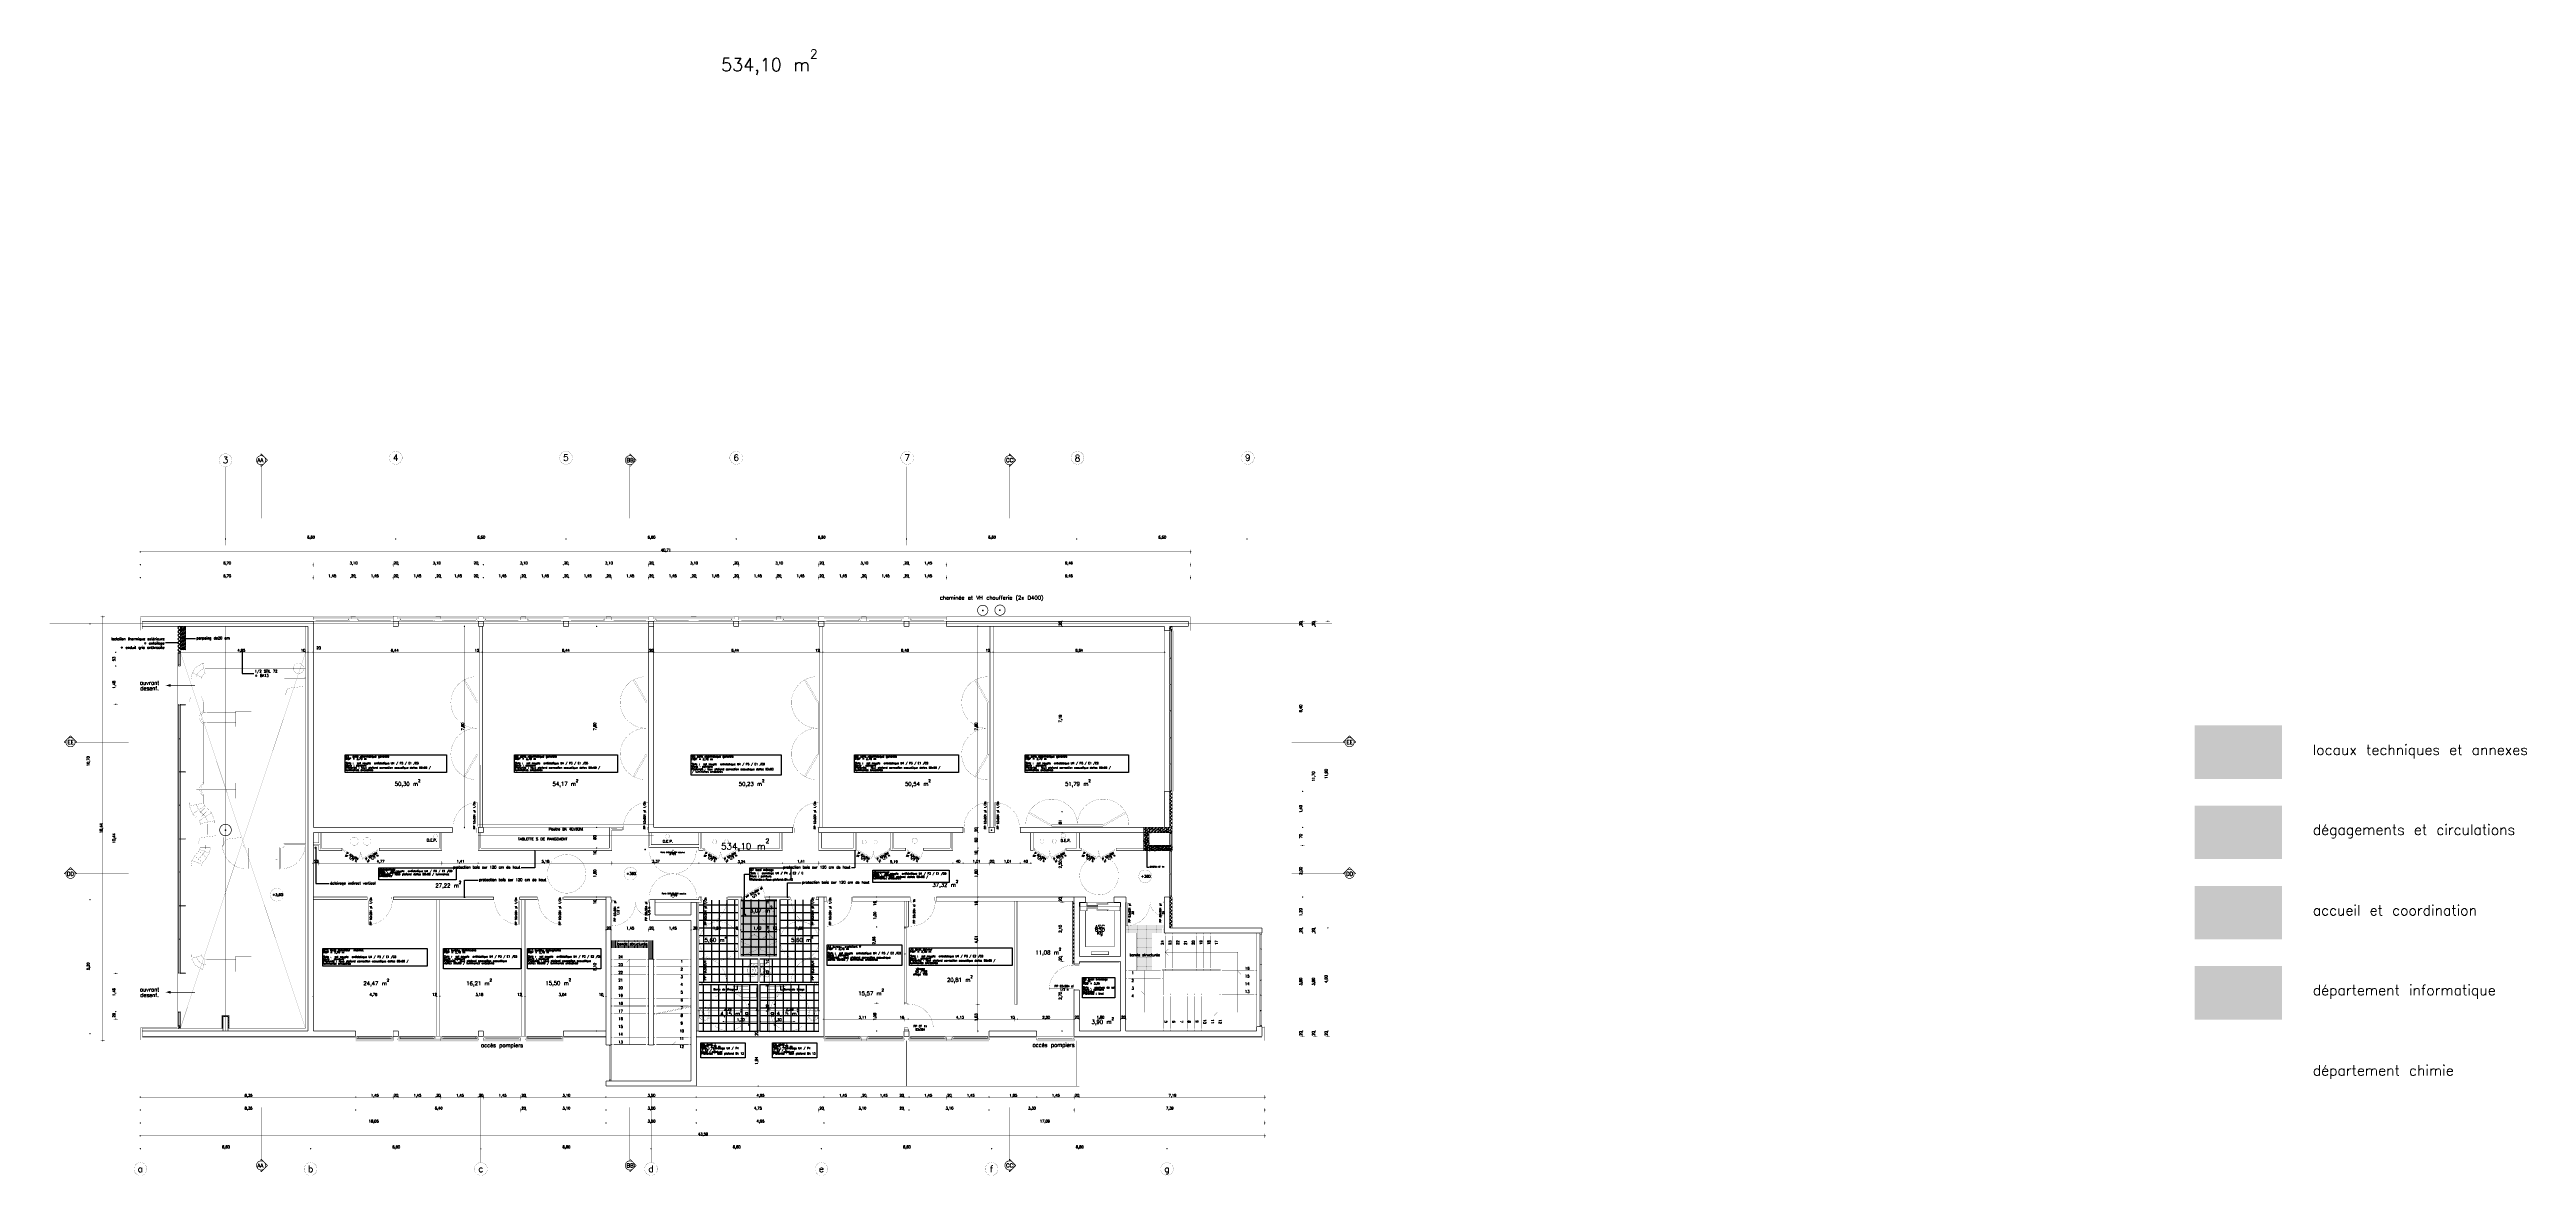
# Model space of a CAD drawing. Header units: inches. Extents: x -508710 to -412686, y 29674 to 73356.
import ezdxf

# ---------------------------------------------------------------- set-up
doc = ezdxf.new("R2010")
doc.units = ezdxf.units.IN
doc.header["$MEASUREMENT"] = 0
for name, pattern in [('Achse', [115, 0, -40, 75, 0]), ('CACHE', [750, 500, -250]), ('DISCONTINU2', [375, 250, -125]), ('GRILLE', [400, 200, -200]), ('HIDDENX2', [750, 500, -250]), ('Pointillé', [211.666679, 141.111112, -70.555568]), ('pontille 1', [133.333333, 66.666667, -66.666667]), ('thk_line_type', [47.25, 27, -20.25]), ('Tiretet', [546.805537, 264.583325, -105.833328, 70.555556, -105.833328]), ('UNITAIRE', [7500, 5000, -1000, 500, -1000])]:
    doc.linetypes.add(name, pattern=pattern)
for name, color, linetype in [('00  ISOFRAN', 7, 'Continuous'), ('00 AXES', 7, 'Continuous'), ('00 AXES3', 7, 'Continuous'), ('00 BA13', 7, 'Continuous'), ('00 carrelage', 7, 'Continuous'), ('00 cloisons', 7, 'Continuous'), ('00 cotations', 7, 'Continuous'), ('00 doublages', 7, 'Continuous'), ('00 hachures', 7, 'Continuous'), ('00 isolation extérieure', 7, 'Continuous'), ('00 légendes', 7, 'Continuous'), ('00 NOMENCLATURE DES MENUISERIES', 7, 'Continuous'), ('00 Pmr', 7, 'Continuous'), ('00 poutres', 7, 'Continuous'), ('00 sanitaires', 7, 'Continuous'), ('00 serrurerie', 7, 'Continuous'), ('00 surfaces', 7, 'Continuous'), ('00 symboles isolants', 7, 'Continuous'), ('00 traits de coupes', 7, 'Continuous'), ('00 équipements siretec', 7, 'Continuous'), ('ArchiCAD', 7, 'Continuous'), ('calepinages', 7, 'Continuous'), ('DF ActivitÈ REPRISE', 7, 'Continuous'), ('DF ActivitÈ REPRISE_A', 7, 'Continuous'), ('DF ActivitÈ SOUFFLAGE', 7, 'Continuous'), ('mobiliers', 7, 'Continuous'), ('murs peripherique', 7, 'Continuous'), ('P_EP', 7, 'Continuous'), ('reseaux', 7, 'Continuous'), ('textes', 7, 'Continuous')]:
    doc.layers.add(name, color=color, linetype=linetype)
doc.styles.get("Standard").update_dxf_attribs({"font": 'txt', "bigfont": 'BIGFONT.SHX'})
doc.linetypes.add('isolation copie', pattern='A,0,[1,0715-ENSICAEN Niveau 1-1.Shx,S=1.62037,R=0,X=-0.014583,Y=1.66533e-17],-175,0', length=175)
doc.linetypes.add('isolation coupe copie', pattern='A,0,[2,0715-ENSICAEN Niveau 1-1.Shx,S=2.199074,R=0,X=-0.019792,Y=1.94289e-17],-237.5,0', length=237.5)
doc.dimstyles.new('Dimstyle_11', dxfattribs={"dimtxt": 100, "dimasz": 85.5, "dimexe": 0.18, "dimexo": 0, "dimgap": 0.09, "dimtad": 1, "dimtih": 1, "dimtoh": 1, "dimlfac": 0.001, "dimzin": 0, "dimdsep": 46, "dimtxsty": 'Standard', "dimblk": 'ARROWHEAD_11', "dimblk1": 'ARROWHEAD_11', "dimblk2": 'ARROWHEAD_11', "dimcen": 0.09, "dimclrd": 7, "dimclre": 7, "dimclrt": 7, "dimadec": 1, "dimazin": 0, "dimtfac": 1, "dimtdec": 4, "dimtmove": 0, "dimatfit": 3, "dimfxl": 1, "dimtolj": 1, "dimtzin": 0, "dimarcsym": 0})
doc.dimstyles.new('Dimstyle_12', dxfattribs={"dimtxt": 100, "dimasz": 85.5, "dimexe": 0.18, "dimexo": 0, "dimgap": 0.09, "dimtad": 1, "dimlfac": 0.001, "dimzin": 0, "dimdsep": 46, "dimtxsty": 'Standard', "dimblk": 'ARROWHEAD_11', "dimblk1": 'ARROWHEAD_11', "dimblk2": 'ARROWHEAD_11', "dimcen": 0.09, "dimclrd": 7, "dimclre": 7, "dimclrt": 7, "dimadec": 1, "dimazin": 0, "dimtfac": 1, "dimtdec": 4, "dimtmove": 0, "dimatfit": 3, "dimfxl": 1, "dimtolj": 1, "dimtzin": 0, "dimarcsym": 0})
doc.dimstyles.new('Dimstyle_13', dxfattribs={"dimtxt": 100, "dimasz": 85.5, "dimexe": 0.18, "dimexo": 0, "dimgap": 0.09, "dimtad": 1, "dimlfac": 0.001, "dimzin": 0, "dimdsep": 46, "dimtxsty": 'Standard', "dimblk": 'ARROWHEAD_11', "dimblk1": 'ARROWHEAD_11', "dimblk2": 'ARROWHEAD_11', "dimcen": 0.09, "dimclrd": 7, "dimclre": 7, "dimclrt": 7, "dimadec": 1, "dimazin": 0, "dimtfac": 1, "dimtdec": 4, "dimtmove": 2, "dimatfit": 3, "dimfxl": 1, "dimtolj": 1, "dimtzin": 0, "dimarcsym": 0})
doc.dimstyles.new('Dimstyle_14', dxfattribs={"dimtxt": 100, "dimasz": 85.5, "dimexe": 0.18, "dimexo": 0, "dimgap": 0.09, "dimtad": 1, "dimtih": 1, "dimtoh": 1, "dimlfac": 0.001, "dimzin": 0, "dimdsep": 46, "dimtxsty": 'Standard', "dimblk": 'ARROWHEAD_11', "dimblk1": 'ARROWHEAD_11', "dimblk2": 'ARROWHEAD_11', "dimcen": 0.09, "dimclrd": 7, "dimclre": 7, "dimclrt": 7, "dimadec": 1, "dimazin": 0, "dimtfac": 1, "dimtdec": 4, "dimtmove": 2, "dimatfit": 3, "dimfxl": 1, "dimtolj": 1, "dimtzin": 0, "dimarcsym": 0})
doc.dimstyles.new('Dimstyle_15', dxfattribs={"dimtxt": 0.18, "dimasz": 45.6, "dimexe": 0.18, "dimexo": 0.0625, "dimgap": 0.09, "dimtad": 0, "dimtih": 1, "dimtoh": 1, "dimdec": 4, "dimzin": 0, "dimdsep": 46, "dimcen": 0.09, "dimadec": 0, "dimazin": 0, "dimtfac": 1, "dimtdec": 4, "dimtmove": 0, "dimatfit": 3, "dimldrblk": 'ARROWHEAD_11', "dimfxl": 1, "dimtolj": 1, "dimtzin": 0, "dimarcsym": 0})
doc.dimstyles.new('Dimstyle_16', dxfattribs={"dimtxt": 0.18, "dimasz": 45.6, "dimexe": 0.18, "dimexo": 0.0625, "dimgap": 0.09, "dimtad": 0, "dimtih": 1, "dimtoh": 1, "dimdec": 4, "dimzin": 0, "dimdsep": 46, "dimcen": 0.09, "dimadec": 0, "dimazin": 0, "dimtfac": 1, "dimtdec": 4, "dimtmove": 0, "dimatfit": 3, "dimldrblk": 'ARROWHEAD_1', "dimfxl": 1, "dimtolj": 1, "dimtzin": 0, "dimarcsym": 0})
doc.dimstyles.new('Dimstyle_17', dxfattribs={"dimtxt": 0.18, "dimasz": 164.16, "dimexe": 0.18, "dimexo": 0.0625, "dimgap": 0.09, "dimtad": 0, "dimtih": 1, "dimtoh": 1, "dimdec": 4, "dimzin": 0, "dimdsep": 46, "dimcen": 0.09, "dimadec": 0, "dimazin": 0, "dimtfac": 1, "dimtdec": 4, "dimtmove": 0, "dimatfit": 3, "dimldrblk": 'ARROWHEAD_1', "dimfxl": 1, "dimtolj": 1, "dimtzin": 0, "dimarcsym": 0})
doc.dimstyles.new('Dimstyle_18', dxfattribs={"dimtxt": 0.18, "dimasz": 164.16, "dimexe": 0.18, "dimexo": 0.0625, "dimgap": 0.09, "dimtad": 0, "dimtih": 1, "dimtoh": 1, "dimdec": 4, "dimzin": 0, "dimdsep": 46, "dimcen": 0.09, "dimadec": 0, "dimazin": 0, "dimtfac": 1, "dimtdec": 4, "dimtmove": 0, "dimatfit": 3, "dimldrblk": 'ARROWHEAD_11', "dimfxl": 1, "dimtolj": 1, "dimtzin": 0, "dimarcsym": 0})
pattern_1 = [(90, (-481210.35, 38841.22), (-300, 0), []), (180, (-481210.35, 38841.22), (0, 300), [])]
pattern_2 = [(0, (0, 0), (0, 34.9999994), [0, -34.9999994])]
pattern_3 = [(45, (0, 0), (-63.639609, 63.639609), []), (90, (-63.64, 63.64), (-80.999998, 0), [0, -53.999999, 0, -80.999998]), (155, (0, 127.28), (34.232078, 73.410929), [0, -39.599999, 0, -68.399998])]
pattern_4 = [(45, (0, 0), (-70.710678, 70.710678), []), (135, (0, 0), (70.710678, 70.710678), [])]
pattern_5 = [(0, (0, 0), (0, 64.999998), []), (90, (0, 0), (-64.999998, 0), [])]

# ---------------------------------------------------------------- blocks, each defined once
blk = doc.blocks.new('Baie Fenêtre libre_58')
at = {"color": 0, "linetype": 'Continuous', "const_width": 5}
for points in [[(-1552, 0), (1552, 0)], [(-1552, 0), (1552, 0)], [(1552, -200), (-1552, -200)]]:
    blk.add_lwpolyline(points, dxfattribs=at)
blk = doc.blocks.new('Baie Fenêtre libre_6')
at = {"color": 0, "linetype": 'Continuous', "const_width": 5}
for points in [[(-1550, 0), (1550, 0)], [(-1550, 0), (1550, 0)], [(1550, -200), (-1550, -200)]]:
    blk.add_lwpolyline(points, dxfattribs=at)
blk = doc.blocks.new('Baie Fenêtre libre_5')
at = {"color": 0, "linetype": 'Continuous', "const_width": 5}
for points in [[(-725, 0), (725, 0)], [(-725, 0), (725, 0)], [(725, -200), (-725, -200)]]:
    blk.add_lwpolyline(points, dxfattribs=at)
blk = doc.blocks.new('WALL_10', base_point=(-483638, 35179))
at = {"layer": 'murs peripherique', "color": 7, "linetype": 'Continuous', "const_width": 25}
for points in [[(-478888, 35279), (-483638, 35279)], [(-483638, 35279), (-483638, 35079)], [(-483638, 35079), (-478688, 35079)], [(-478688, 35279), (-478688, 35079)], [(-475584, 35279), (-475584, 35079)], [(-475388, 35279), (-475584, 35279)], [(-475584, 35079), (-475388, 35079)], [(-475388, 35279), (-475388, 35079)], [(-472288, 35279), (-472288, 35079)], [(-470439, 35279), (-472288, 35279)], [(-472288, 35079), (-470439, 35079)], [(-470439, 35279), (-470439, 35079)], [(-468989, 35279), (-468989, 35079)], [(-468988, 35279), (-468989, 35279)], [(-468989, 35079), (-461708, 35079)], [(-467188, 35279), (-468788, 35279)], [(-461908, 35279), (-466988, 35279)]]:
    blk.add_lwpolyline(points, dxfattribs=at)
at = {"layer": 'murs peripherique', "color": 4, "linetype": 'Continuous', "const_width": 6.5}
for points in [[(-475584, 35279), (-478688, 35279)], [(-478688, 35079), (-475584, 35079)], [(-472288, 35279), (-475388, 35279)], [(-475388, 35079), (-472288, 35079)], [(-468989, 35279), (-470439, 35279)], [(-470439, 35079), (-468989, 35079)]]:
    blk.add_lwpolyline(points, dxfattribs=at)
at = {"layer": 'murs peripherique', "color": 4}
for name, p in [('Baie Fenêtre libre_58', (-477136, 35279)), ('Baie Fenêtre libre_6', (-473838, 35279)), ('Baie Fenêtre libre_5', (-469714, 35279))]:
    blk.add_blockref(name, p, dxfattribs=at)
blk = doc.blocks.new('WALL_17', base_point=(-466188, 43077))
at = {"layer": 'murs peripherique'}
h = blk.add_hatch(dxfattribs=at)
h.set_pattern_fill('MOELLON', style=0, pattern_type=2)
h.set_pattern_definition(pattern_3)
h.paths.add_polyline_path([(-466088, 42977), (-465188, 42977), (-465188, 43177), (-466288, 43177)], flags=0)
at = {"layer": 'murs peripherique', "color": 7, "linetype": 'Continuous', "const_width": 25}
for points in [[(-465188, 43177), (-466288, 43177)], [(-466088, 42977), (-465188, 42977)], [(-465188, 42977), (-465188, 43177)]]:
    blk.add_lwpolyline(points, dxfattribs=at)
blk = doc.blocks.new('F Devanture 3_74')
at = {"color": 0, "linetype": 'Continuous', "const_width": 17.5}
for points in [[(-250, 0), (-250, -80)], [(-210, 0), (-250, 0)], [(-210, -80), (-210, 0)], [(-210, 0), (210, 0)], [(210, 0), (210, -80)], [(250, 0), (210, 0)], [(250, -80), (250, 0)], [(-250, -80), (-210, -80)], [(-210, -80), (210, -80)], [(210, -80), (250, -80)]]:
    blk.add_lwpolyline(points, dxfattribs=at)
at = {"color": 0, "linetype": 'Continuous', "const_width": 5}
blk.add_lwpolyline([(-210, -20), (210, -20), (210, -10), (-210, -10)], close=True, dxfattribs=at)
blk = doc.blocks.new('WALL_19', base_point=(-465238, 42377))
at = {"layer": 'murs peripherique', "color": 7, "linetype": 'Continuous', "const_width": 25}
for points in [[(-465288, 42977), (-465188, 42977)], [(-465188, 42977), (-465288, 42977)], [(-465288, 42477), (-465188, 42477)], [(-465288, 42477), (-465188, 42477)]]:
    blk.add_lwpolyline(points, dxfattribs=at)
at = {"layer": 'murs peripherique', "color": 4, "xscale": -1, "rotation": 90}
blk.add_blockref('F Devanture 3_74', (-465288, 42727), dxfattribs=at)
blk = doc.blocks.new('WALL_24', base_point=(-485438, 42977))
at = {"layer": 'murs peripherique', "color": 171, "linetype": 'Continuous', "const_width": 17.5}
for points in [[(-485488, 42977), (-485488, 42407)], [(-485388, 42977), (-485488, 42977)], [(-485388, 42507), (-485388, 42977)]]:
    blk.add_lwpolyline(points, dxfattribs=at)
blk = doc.blocks.new('Baie Fenêtre libre_9')
at = {"color": 0, "linetype": 'Continuous', "const_width": 5}
for points in [[(-1550, 0), (1550, 0)], [(1550, -200), (-1550, -200)]]:
    blk.add_lwpolyline(points, dxfattribs=at)
blk = doc.blocks.new('Baie Fenêtre libre_11')
at = {"color": 0, "linetype": 'Continuous', "const_width": 5}
for points in [[(-1550, 0), (1550, 0)], [(1550, -200), (-1550, -200)]]:
    blk.add_lwpolyline(points, dxfattribs=at)
blk = doc.blocks.new('Baie Fenêtre libre_13')
at = {"color": 0, "linetype": 'Continuous', "const_width": 5}
for points in [[(-725, 0), (725, 0)], [(725, -200), (-725, -200)]]:
    blk.add_lwpolyline(points, dxfattribs=at)
blk = doc.blocks.new('Baie Fenêtre libre_14')
at = {"color": 0, "linetype": 'Continuous', "const_width": 5}
for points in [[(-1550, 0), (1550, 0)], [(1550, -200), (-1550, -200)]]:
    blk.add_lwpolyline(points, dxfattribs=at)
blk = doc.blocks.new('Baie Fenêtre libre_16')
at = {"color": 0, "linetype": 'Continuous', "const_width": 5}
for points in [[(-1550, 0), (1550, 0)], [(1550, -200), (-1550, -200)]]:
    blk.add_lwpolyline(points, dxfattribs=at)
blk = doc.blocks.new('Baie Fenêtre libre_18')
at = {"color": 0, "linetype": 'Continuous', "const_width": 5}
for points in [[(-1551, 0), (1551, 0)], [(1551, -200), (-1551, -200)]]:
    blk.add_lwpolyline(points, dxfattribs=at)
blk = doc.blocks.new('WALL_29', base_point=(-505118, 51077))
at = {"layer": 'murs peripherique', "color": 7, "linetype": 'Continuous', "const_width": 25}
for points in [[(-498488, 51177), (-505118, 51177)], [(-505118, 51177), (-505118, 50977)], [(-505118, 50977), (-498688, 50977)], [(-498488, 51177), (-498488, 50977)], [(-495388, 51177), (-495388, 50977)], [(-495188, 51177), (-495388, 51177)], [(-495388, 50977), (-495188, 50977)], [(-495188, 51177), (-495188, 50977)], [(-492088, 51177), (-492088, 50977)], [(-491891, 51177), (-492088, 51177)], [(-492088, 50977), (-491891, 50977)], [(-491891, 51177), (-491891, 50977)], [(-488788, 51177), (-488788, 50977)], [(-488588, 51177), (-488788, 51177)], [(-488788, 50977), (-488588, 50977)], [(-488588, 51177), (-488588, 50977)], [(-485488, 51177), (-485488, 50977)], [(-485288, 51177), (-485488, 51177)], [(-485488, 50977), (-485288, 50977)], [(-485288, 51177), (-485288, 50977)], [(-482188, 51177), (-482188, 50977)], [(-481988, 51177), (-482188, 51177)], [(-482188, 50977), (-481988, 50977)], [(-481988, 51177), (-481988, 50977)], [(-478888, 51177), (-478888, 50977)], [(-478688, 51177), (-478888, 51177)], [(-478888, 50977), (-478688, 50977)], [(-478688, 51177), (-478688, 50977)], [(-475588, 51177), (-475588, 50977)], [(-475388, 51177), (-475588, 51177)], [(-475588, 50977), (-475388, 50977)], [(-475388, 51177), (-475388, 50977)], [(-473938, 51177), (-473938, 50977)], [(-464559, 51177), (-473938, 51177)], [(-473938, 50977), (-465488, 50977)], [(-465288, 50977), (-464559, 50977)], [(-464559, 50977), (-464559, 51177)]]:
    blk.add_lwpolyline(points, dxfattribs=at)
at = {"layer": 'murs peripherique', "color": 4, "linetype": 'Continuous', "const_width": 6.5}
for points in [[(-495388, 51177), (-498488, 51177)], [(-498488, 50977), (-495388, 50977)], [(-492088, 51177), (-495188, 51177)], [(-495188, 50977), (-492088, 50977)], [(-488788, 51177), (-491891, 51177)], [(-491891, 50977), (-488788, 50977)], [(-485488, 51177), (-488588, 51177)], [(-488588, 50977), (-485488, 50977)], [(-482188, 51177), (-485288, 51177)], [(-485288, 50977), (-482188, 50977)], [(-478888, 51177), (-481988, 51177)], [(-481988, 50977), (-478888, 50977)], [(-475588, 51177), (-478688, 51177)], [(-478688, 50977), (-475588, 50977)], [(-473938, 51177), (-475388, 51177)], [(-475388, 50977), (-473938, 50977)]]:
    blk.add_lwpolyline(points, dxfattribs=at)
at = {"layer": 'murs peripherique', "color": 4, "rotation": 180.0000000000002}
for name, p in [('Baie Fenêtre libre_9', (-496938, 50977)), ('Baie Fenêtre libre_11', (-493638, 50977)), ('Baie Fenêtre libre_18', (-490340, 50977)), ('Baie Fenêtre libre_16', (-487038, 50977)), ('Baie Fenêtre libre_9', (-483738, 50977)), ('Baie Fenêtre libre_9', (-480438, 50977)), ('Baie Fenêtre libre_14', (-477138, 50977)), ('Baie Fenêtre libre_13', (-474663, 50977))]:
    blk.add_blockref(name, p, dxfattribs=at)
blk = doc.blocks.new('WALL_33', base_point=(-478788, 43177))
at = {"layer": '00 cloisons', "color": 171, "linetype": 'Continuous', "const_width": 17.5}
for points in [[(-478728, 50977), (-478848, 50977)], [(-478848, 50977), (-478848, 43177)], [(-478728, 43177), (-478728, 50977)], [(-478848, 43177), (-478728, 43177)]]:
    blk.add_lwpolyline(points, dxfattribs=at)
blk = doc.blocks.new('F Devanture 3_61')
at = {"color": 0, "linetype": 'Continuous', "const_width": 17.5}
for points in [[(-1816, 0), (-1816, -80)], [(-1776, 0), (-1816, 0)], [(-1776, -80), (-1776, 0)], [(-1776, 0), (1776, 0)], [(-1209, 0), (-1209, -50)], [(-1179, 0), (-1209, 0)], [(-1179, -50), (-1179, 0)], [(-612, 0), (-612, -50)], [(-582, 0), (-612, 0)], [(-582, -50), (-582, 0)], [(-15, 0), (-15, -50)], [(15, 0), (-15, 0)], [(15, -50), (15, 0)], [(582, 0), (582, -50)], [(612, 0), (582, 0)], [(612, -50), (612, 0)], [(1179, 0), (1179, -50)], [(1209, 0), (1179, 0)], [(1209, -50), (1209, 0)], [(1776, 0), (1776, -80)], [(1816, 0), (1776, 0)], [(1816, -80), (1816, 0)], [(-1816, -80), (-1776, -80)], [(-1776, -80), (1776, -80)], [(-1209, -50), (-1179, -50)], [(-612, -50), (-582, -50)], [(-15, -50), (15, -50)], [(582, -50), (612, -50)], [(1179, -50), (1209, -50)], [(1776, -80), (1816, -80)]]:
    blk.add_lwpolyline(points, dxfattribs=at)
at = {"color": 0, "linetype": 'Continuous', "const_width": 5}
for points in [[(-1776, -20), (-1209, -20), (-1209, -10), (-1776, -10)], [(-1179, -20), (-612, -20), (-612, -10), (-1179, -10)], [(-582, -20), (-15, -20), (-15, -10), (-582, -10)], [(15, -20), (582, -20), (582, -10), (15, -10)], [(612, -20), (1179, -20), (1179, -10), (612, -10)], [(1209, -20), (1776, -20), (1776, -10), (1209, -10)]]:
    blk.add_lwpolyline(points, close=True, dxfattribs=at)
blk = doc.blocks.new('WALL_40', base_point=(-461808, 39179))
at = {"layer": 'murs peripherique', "color": 7, "linetype": 'Continuous', "const_width": 25}
for points in [[(-461708, 39079), (-461908, 39079)], [(-461708, 39079), (-461708, 39279)], [(-461708, 35447), (-461908, 35447)], [(-461908, 35447), (-461908, 35279)], [(-461708, 35079), (-461708, 35447)]]:
    blk.add_lwpolyline(points, dxfattribs=at)
at = {"layer": 'murs peripherique', "color": 4, "rotation": 89.99999999999838}
blk.add_blockref('F Devanture 3_61', (-461788, 37263), dxfattribs=at)
blk = doc.blocks.new('IFC2x_FenêtreDoubleHoriz_19')
at = {"color": 0, "linetype": 'Continuous', "const_width": 5}
for points in [[(-725, 0), (-655, 0)], [(-725, -50), (-725, 0)], [(-655, 0), (-655, -50)], [(725, 0), (655, 0)], [(655, 0), (655, -50)], [(725, -50), (725, 0)], [(-655, -50), (-725, -50)], [(-655, -50), (-680, -50)], [(-680, -50), (-680, -75)], [(-680, -75), (-630, -75)], [(-630, -25), (-655, -25)], [(-655, -25), (-655, -50)], [(-630, -25), (630, -25)], [(-630, -75), (-630, -25)], [(-630, -40), (630, -40)], [(-630, -60), (630, -60)], [(-630, -75), (630, -75)], [(630, -75), (630, -25)], [(630, -25), (655, -25)], [(680, -75), (630, -75)], [(655, -25), (655, -50)], [(655, -50), (725, -50)], [(655, -50), (680, -50)], [(680, -50), (680, -75)]]:
    blk.add_lwpolyline(points, dxfattribs=at)
blk = doc.blocks.new('IFC2x_FenêtreGénérique_28')
at = {"color": 0, "linetype": 'Continuous', "const_width": 5}
for points in [[(-725, 0), (-725, -50)], [(-725, 0), (-655, 0)], [(-655, -50), (-655, 0)], [(-655, 0), (0, 0)], [(655, 0), (0, 0)], [(725, 0), (655, 0)], [(655, -50), (655, 0)], [(725, 0), (725, -50)], [(-725, -50), (-655, -50)], [(-680, -50), (-680, -75)], [(-680, -75), (-630, -75)], [(-655, -25), (-630, -25)], [(-630, -75), (-630, -25)], [(-630, -25), (0, -25)], [(-630, -42), (0, -42)], [(-630, -58), (0, -58)], [(-630, -75), (0, -75)], [(630, -25), (0, -25)], [(630, -42), (0, -42)], [(630, -58), (0, -58)], [(630, -75), (0, -75)], [(630, -75), (630, -25)], [(655, -25), (630, -25)], [(680, -75), (630, -75)], [(725, -50), (655, -50)], [(680, -50), (680, -75)]]:
    blk.add_lwpolyline(points, dxfattribs=at)
blk = doc.blocks.new('IFC2x_FenêtreDoubleHoriz_33')
at = {"color": 0, "linetype": 'Continuous', "const_width": 5}
for points in [[(-725, 0), (-655, 0)], [(-725, -50), (-725, 0)], [(-655, 0), (-655, -50)], [(725, 0), (655, 0)], [(655, 0), (655, -50)], [(725, -50), (725, 0)], [(-655, -50), (-725, -50)], [(-655, -50), (-680, -50)], [(-680, -50), (-680, -75)], [(-680, -75), (-630, -75)], [(-630, -25), (-655, -25)], [(-655, -25), (-655, -50)], [(-630, -25), (630, -25)], [(-630, -75), (-630, -25)], [(-630, -40), (630, -40)], [(-630, -60), (630, -60)], [(-630, -75), (630, -75)], [(630, -75), (630, -25)], [(630, -25), (655, -25)], [(680, -75), (630, -75)], [(655, -25), (655, -50)], [(655, -50), (725, -50)], [(655, -50), (680, -50)], [(680, -50), (680, -75)]]:
    blk.add_lwpolyline(points, dxfattribs=at)
blk = doc.blocks.new('IFC2x_FenêtreGénérique_35')
at = {"color": 0, "linetype": 'Continuous', "const_width": 5}
for points in [[(-725, 0), (-725, -50)], [(-725, 0), (-655, 0)], [(-655, -50), (-655, 0)], [(-655, 0), (0, 0)], [(655, 0), (0, 0)], [(725, 0), (655, 0)], [(655, -50), (655, 0)], [(725, 0), (725, -50)], [(-725, -50), (-655, -50)], [(-680, -50), (-680, -75)], [(-680, -75), (-630, -75)], [(-655, -25), (-630, -25)], [(-630, -75), (-630, -25)], [(-630, -25), (0, -25)], [(-630, -42), (0, -42)], [(-630, -58), (0, -58)], [(-630, -75), (0, -75)], [(630, -25), (0, -25)], [(630, -42), (0, -42)], [(630, -58), (0, -58)], [(630, -75), (0, -75)], [(630, -75), (630, -25)], [(655, -25), (630, -25)], [(680, -75), (630, -75)], [(725, -50), (655, -50)], [(680, -50), (680, -75)]]:
    blk.add_lwpolyline(points, dxfattribs=at)
blk = doc.blocks.new('WALL_46', base_point=(-505118, 51227))
at = {"layer": '00 isolation extérieure', "color": 6, "linetype": 'Continuous', "const_width": 0.5}
for points in [[(-498488, 51277), (-505118, 51277)], [(-505118, 51277), (-505118, 51177)], [(-505118, 51177), (-498488, 51177)], [(-498488, 51277), (-498488, 51177)], [(-497038, 51277), (-497038, 51177)], [(-496838, 51277), (-497038, 51277)], [(-497038, 51177), (-496838, 51177)], [(-496838, 51277), (-496838, 51177)], [(-495388, 51277), (-495388, 51177)], [(-495188, 51277), (-495388, 51277)], [(-495388, 51177), (-495188, 51177)], [(-495188, 51277), (-495188, 51177)], [(-493738, 51277), (-493738, 51177)], [(-493535, 51277), (-493738, 51277)], [(-493738, 51177), (-493535, 51177)], [(-493535, 51277), (-493535, 51177)], [(-492085, 51277), (-492085, 51177)], [(-491891, 51277), (-492085, 51277)], [(-492085, 51177), (-491891, 51177)], [(-491891, 51277), (-491891, 51177)], [(-490441, 51277), (-490441, 51177)], [(-490238, 51277), (-490441, 51277)], [(-490441, 51177), (-490238, 51177)], [(-490238, 51277), (-490238, 51177)], [(-488788, 51277), (-488788, 51177)], [(-488588, 51277), (-488788, 51277)], [(-488788, 51177), (-488588, 51177)], [(-488588, 51277), (-488588, 51177)], [(-487138, 51277), (-487138, 51177)], [(-486938, 51277), (-487138, 51277)], [(-487138, 51177), (-486938, 51177)], [(-486938, 51277), (-486938, 51177)], [(-485488, 51277), (-485488, 51177)], [(-485288, 51277), (-485488, 51277)], [(-485488, 51177), (-485288, 51177)], [(-485288, 51277), (-485288, 51177)], [(-483838, 51277), (-483838, 51177)], [(-483638, 51277), (-483838, 51277)], [(-483838, 51177), (-483638, 51177)], [(-483638, 51277), (-483638, 51177)], [(-482188, 51277), (-482188, 51177)], [(-481988, 51277), (-482188, 51277)], [(-482188, 51177), (-481988, 51177)], [(-481988, 51277), (-481988, 51177)], [(-480538, 51277), (-480538, 51177)], [(-480338, 51277), (-480538, 51277)], [(-480538, 51177), (-480338, 51177)], [(-480338, 51277), (-480338, 51177)], [(-478888, 51277), (-478888, 51177)], [(-478688, 51277), (-478888, 51277)], [(-478888, 51177), (-478688, 51177)], [(-478688, 51277), (-478688, 51177)], [(-477238, 51277), (-477238, 51177)], [(-477038, 51277), (-477238, 51277)], [(-477238, 51177), (-477038, 51177)], [(-477038, 51277), (-477038, 51177)], [(-475588, 51277), (-475588, 51177)], [(-475388, 51277), (-475588, 51277)], [(-475588, 51177), (-475388, 51177)], [(-475388, 51277), (-475388, 51177)], [(-473938, 51277), (-473938, 51177)], [(-464559, 51277), (-473938, 51277)], [(-473938, 51177), (-464559, 51177)], [(-464559, 51177), (-464559, 51277)]]:
    blk.add_lwpolyline(points, dxfattribs=at)
at = {"layer": '00 isolation extérieure', "color": 4, "linetype": 'Continuous', "const_width": 6.5}
for points in [[(-497038, 51277), (-498488, 51277)], [(-498488, 51177), (-497038, 51177)], [(-495388, 51277), (-496838, 51277)], [(-496838, 51177), (-495388, 51177)], [(-493738, 51277), (-495188, 51277)], [(-495188, 51177), (-493738, 51177)], [(-492085, 51277), (-493535, 51277)], [(-493535, 51177), (-492085, 51177)], [(-490441, 51277), (-491891, 51277)], [(-491891, 51177), (-490441, 51177)], [(-488788, 51277), (-490238, 51277)], [(-490238, 51177), (-488788, 51177)], [(-487138, 51277), (-488588, 51277)], [(-488588, 51177), (-487138, 51177)], [(-485488, 51277), (-486938, 51277)], [(-486938, 51177), (-485488, 51177)], [(-483838, 51277), (-485288, 51277)], [(-485288, 51177), (-483838, 51177)], [(-482188, 51277), (-483638, 51277)], [(-483638, 51177), (-482188, 51177)], [(-480538, 51277), (-481988, 51277)], [(-481988, 51177), (-480538, 51177)], [(-478888, 51277), (-480338, 51277)], [(-480338, 51177), (-478888, 51177)], [(-477238, 51277), (-478688, 51277)], [(-478688, 51177), (-477238, 51177)], [(-475588, 51277), (-477038, 51277)], [(-477038, 51177), (-475588, 51177)], [(-473938, 51277), (-475388, 51277)], [(-475388, 51177), (-473938, 51177)]]:
    blk.add_lwpolyline(points, dxfattribs=at)
at = {"layer": '00 isolation extérieure', "color": 4}
for name, p in [('IFC2x_FenêtreGénérique_28', (-497763, 51277)), ('IFC2x_FenêtreDoubleHoriz_19', (-496113, 51277)), ('IFC2x_FenêtreDoubleHoriz_19', (-494463, 51277)), ('IFC2x_FenêtreDoubleHoriz_19', (-492810, 51277)), ('IFC2x_FenêtreGénérique_35', (-491166, 51277)), ('IFC2x_FenêtreDoubleHoriz_19', (-489513, 51277)), ('IFC2x_FenêtreDoubleHoriz_19', (-487863, 51277)), ('IFC2x_FenêtreDoubleHoriz_19', (-486213, 51277)), ('IFC2x_FenêtreGénérique_35', (-484563, 51277)), ('IFC2x_FenêtreDoubleHoriz_19', (-482913, 51277)), ('IFC2x_FenêtreGénérique_35', (-481263, 51277)), ('IFC2x_FenêtreDoubleHoriz_19', (-479613, 51277)), ('IFC2x_FenêtreDoubleHoriz_33', (-477963, 51277)), ('IFC2x_FenêtreDoubleHoriz_19', (-476313, 51277)), ('IFC2x_FenêtreDoubleHoriz_19', (-474663, 51277))]:
    blk.add_blockref(name, p, dxfattribs=at)
blk = doc.blocks.new('WALL_47', base_point=(-472288, 34978))
at = {"layer": '00  ISOFRAN', "color": 82, "linetype": 'Continuous', "const_width": 5}
for points in [[(-472288, 34978), (-472288, 34908)], [(-472268, 34978), (-472288, 34978)], [(-472268, 34928), (-472268, 34978)]]:
    blk.add_lwpolyline(points, dxfattribs=at)
blk = doc.blocks.new('Porte 1v Cadbois 65_13')
at = {"color": 0, "linetype": 'Continuous', "const_width": 5}
blk.add_lwpolyline([(485, 970, 0.414214), (-465, 20)], format="xyb", dxfattribs=at)
for points in [[(485, 970), (445, 970)], [(445, 970), (445, 40)], [(485, 40), (485, 970)], [(-465, 0), (-505, 0)], [(-505, 0), (-505, -10)], [(-465, -20), (-465, 0)], [(445, 40), (485, 40)], [(505, 0), (465, 0)], [(465, 0), (465, -20)], [(505, -10), (505, 0)], [(-505, -10), (-505, -190)], [(-505, -190), (-505, -200)], [(-505, -200), (-450, -200)], [(-450, -20), (-465, -20)], [(-450, -200), (-450, -20)], [(465, -20), (450, -20)], [(450, -20), (450, -200)], [(450, -200), (505, -200)], [(505, -190), (505, -10)], [(505, -200), (505, -190)]]:
    blk.add_lwpolyline(points, dxfattribs=at)
blk = doc.blocks.new('WALL_53', base_point=(-468888, 40377))
at = {"layer": 'murs peripherique', "color": 7, "linetype": 'Continuous', "const_width": 25}
for points in [[(-468988, 40477), (-468988, 37877)], [(-468788, 38175), (-468788, 40277)], [(-468988, 37877), (-468788, 37877)], [(-468788, 37877), (-468788, 37975)], [(-468988, 36867), (-468788, 36867)], [(-468988, 36867), (-468988, 35279)], [(-468788, 35279), (-468788, 36867)]]:
    blk.add_lwpolyline(points, dxfattribs=at)
at = {"layer": 'murs peripherique', "color": 1, "xscale": -1, "rotation": 90}
blk.add_blockref('Porte 1v Cadbois 65_13', (-468988, 37372), dxfattribs=at)
blk = doc.blocks.new('WALL_56', base_point=(-471238, 36309))
at = {"layer": '00 cloisons', "color": 171, "linetype": 'Continuous', "const_width": 17.5}
for points in [[(-471188, 40317), (-471288, 40317)], [(-471288, 40317), (-471288, 36309)], [(-471188, 36309), (-471188, 40317)], [(-471288, 36309), (-471188, 36309)]]:
    blk.add_lwpolyline(points, dxfattribs=at)
blk = doc.blocks.new('WALL_61', base_point=(-467088, 40377))
at = {"layer": 'murs peripherique', "color": 7, "linetype": 'Continuous', "const_width": 25}
for points in [[(-467188, 40277), (-467188, 38175)], [(-466988, 35279), (-466988, 40277)], [(-467188, 37975), (-467188, 35279)]]:
    blk.add_lwpolyline(points, dxfattribs=at)
blk = doc.blocks.new('WALL_64', base_point=(-487038, 33241))
at = {"layer": 'murs peripherique', "color": 7, "linetype": 'Continuous', "const_width": 25}
for points in [[(-487138, 33141), (-483638, 33141)], [(-483838, 33341), (-486938, 33341)]]:
    blk.add_lwpolyline(points, dxfattribs=at)
blk = doc.blocks.new('Porte 2v CadBois 65_4')
at = {"color": 0, "linetype": 'Continuous', "const_width": 5}
for points in [[(-700, 0), (-740, 0)], [(-740, 0), (-740, -10)], [(-720, 520), (-680, 520)], [(-720, 20), (-720, 520)], [(-680, 20), (-720, 20)], [(-700, -20), (-700, 0)], [(-680, 520), (-680, 20)], [(720, 915), (680, 915)], [(680, 915), (680, 20)], [(680, 20), (720, 20)], [(740, 0), (700, 0)], [(700, 0), (700, -20)], [(720, 20), (720, 915)], [(740, -10), (740, 0)], [(-740, -10), (-740, -190)], [(-740, -190), (-740, -200)], [(-740, -200), (-685, -200)], [(-685, -20), (-700, -20)], [(-685, -200), (-685, -20)], [(700, -20), (685, -20)], [(685, -20), (685, -200)], [(685, -200), (740, -200)], [(740, -190), (740, -10)], [(740, -200), (740, -190)]]:
    blk.add_lwpolyline(points, dxfattribs=at)
for points in [[(-200, 0, 0.388879), (-675, 518)], [(640, 912, 0.388879), (-195, 0)]]:
    blk.add_lwpolyline(points, format="xyb", dxfattribs=at)
blk = doc.blocks.new('WALL_67', base_point=(-468888, 40377))
at = {"layer": 'murs peripherique', "color": 7, "linetype": 'Continuous', "const_width": 25}
for points in [[(-468536, 40477), (-468988, 40477)], [(-468536, 40477), (-468536, 40277)], [(-467447, 40477), (-467447, 40277)], [(-466978, 40477), (-467447, 40477)], [(-466978, 40477), (-466978, 40277)], [(-465498, 40477), (-465498, 40277)], [(-465488, 40477), (-465498, 40477)], [(-465488, 40277), (-465488, 40477)], [(-468788, 40277), (-468536, 40277)], [(-467447, 40277), (-467188, 40277)], [(-466988, 40277), (-466978, 40277)], [(-465498, 40277), (-465488, 40277)]]:
    blk.add_lwpolyline(points, dxfattribs=at)
at = {"layer": 'murs peripherique', "color": 1, "rotation": 179.9999999999998}
blk.add_blockref('Porte 2v CadBois 65_4', (-466238, 40277), dxfattribs=at)
blk = doc.blocks.new('Porte 1v Cadbois 65_40')
at = {"color": 0, "linetype": 'Continuous', "const_width": 5}
blk.add_lwpolyline([(485, 970, 0.414214), (-465, 20)], format="xyb", dxfattribs=at)
for points in [[(485, 970), (445, 970)], [(445, 970), (445, 40)], [(485, 40), (485, 970)], [(-465, 0), (-505, 0)], [(-505, 0), (-505, -10)], [(-465, -20), (-465, 0)], [(445, 40), (485, 40)], [(505, 0), (465, 0)], [(465, 0), (465, -20)], [(505, -10), (505, 0)], [(-505, -10), (-505, -90)], [(-505, -90), (-505, -100)], [(-505, -100), (-450, -100)], [(-450, -20), (-465, -20)], [(-450, -100), (-450, -20)], [(465, -20), (450, -20)], [(450, -20), (450, -100)], [(450, -100), (505, -100)], [(505, -90), (505, -10)], [(505, -100), (505, -90)]]:
    blk.add_lwpolyline(points, dxfattribs=at)
blk = doc.blocks.new('Porte 1v Cadbois 65_55')
at = {"color": 0, "linetype": 'Continuous', "const_width": 5}
for points in [[(-415, 0), (-455, 0)], [(-455, 0), (-455, -10)], [(-415, -20), (-415, 0)], [(-301, 445), (-321, 410)], [(-321, 410), (398, -5)], [(418, 30), (-301, 445)], [(398, -5), (418, 30)], [(455, 0), (415, 0)], [(415, 0), (415, -20)], [(455, -10), (455, 0)], [(-455, -10), (-455, -90)], [(-455, -90), (-455, -100)], [(-455, -100), (-400, -100)], [(-400, -20), (-415, -20)], [(-400, -100), (-400, -20)], [(415, -20), (400, -20)], [(400, -20), (400, -100)], [(400, -100), (455, -100)], [(455, -90), (455, -10)], [(455, -100), (455, -90)]]:
    blk.add_lwpolyline(points, dxfattribs=at)
blk.add_lwpolyline([(-301, 445, 0.131652), (-415, 20)], format="xyb", dxfattribs=at)
blk = doc.blocks.new('Porte 1v Cadbois 65_59')
at = {"color": 0, "linetype": 'Continuous', "const_width": 5}
blk.add_lwpolyline([(485, 970, 0.414214), (-465, 20)], format="xyb", dxfattribs=at)
for points in [[(485, 970), (445, 970)], [(445, 970), (445, 40)], [(485, 40), (485, 970)], [(-465, 0), (-505, 0)], [(-505, 0), (-505, -10)], [(-465, -20), (-465, 0)], [(445, 40), (485, 40)], [(505, 0), (465, 0)], [(465, 0), (465, -20)], [(505, -10), (505, 0)], [(-505, -10), (-505, -90)], [(-505, -90), (-505, -100)], [(-505, -100), (-450, -100)], [(-450, -20), (-465, -20)], [(-450, -100), (-450, -20)], [(465, -20), (450, -20)], [(450, -20), (450, -100)], [(450, -100), (505, -100)], [(505, -90), (505, -10)], [(505, -100), (505, -90)]]:
    blk.add_lwpolyline(points, dxfattribs=at)
blk = doc.blocks.new('WALL_70', base_point=(-483485, 40427))
at = {"layer": '00 cloisons', "color": 171, "linetype": 'Continuous', "const_width": 17.5}
for points in [[(-483435, 40477), (-483435, 40377)], [(-482425, 40477), (-482425, 40377)], [(-481864, 40477), (-482425, 40477)], [(-482425, 40377), (-482013, 40377)], [(-481913, 40377), (-481864, 40377)], [(-481864, 40477), (-481864, 40377)], [(-480954, 40477), (-480954, 40377)], [(-479998, 40477), (-480954, 40477)], [(-480954, 40377), (-480513, 40377)], [(-480413, 40377), (-479998, 40377)], [(-479998, 40477), (-479998, 40377)], [(-478988, 40477), (-478988, 40377)], [(-478888, 40477), (-478988, 40477)], [(-478988, 40377), (-478888, 40377)], [(-478888, 40377), (-478888, 40477)]]:
    blk.add_lwpolyline(points, dxfattribs=at)
at = {"layer": '00 cloisons', "color": 1, "rotation": 180.0000000000001}
blk.add_blockref('Porte 1v Cadbois 65_40', (-482930, 40377), dxfattribs=at)
at = {"layer": '00 cloisons', "color": 1, "xscale": -1}
blk.add_blockref('Porte 1v Cadbois 65_55', (-481409, 40477), dxfattribs=at)
at = {"layer": '00 cloisons', "color": 1, "xscale": -1, "rotation": 180.0000000000001}
blk.add_blockref('Porte 1v Cadbois 65_59', (-479493, 40377), dxfattribs=at)
blk = doc.blocks.new('WALL_86', base_point=(-505178, 34919))
at = {"layer": '00  ISOFRAN', "color": 82, "linetype": 'Continuous', "const_width": 5}
for points in [[(-505188, 35449), (-505188, 34909)], [(-505168, 34929), (-505168, 35429)]]:
    blk.add_lwpolyline(points, dxfattribs=at)
blk = doc.blocks.new('WALL_87', base_point=(-497028, 51277))
at = {"layer": '00  ISOFRAN', "color": 82, "linetype": 'Continuous', "const_width": 5}
for points in [[(-497038, 51347), (-497038, 51277)], [(-497038, 51277), (-497018, 51277)], [(-497018, 51277), (-497018, 51327)]]:
    blk.add_lwpolyline(points, dxfattribs=at)
blk = doc.blocks.new('WALL_88', base_point=(-503738, 35439))
at = {"layer": '00  ISOFRAN', "color": 82, "linetype": 'Continuous', "const_width": 5}
for points in [[(-503758, 35449), (-505188, 35449)], [(-505168, 35429), (-503758, 35429)]]:
    blk.add_lwpolyline(points, dxfattribs=at)
blk = doc.blocks.new('WALL_89', base_point=(-505188, 50817))
at = {"layer": '00  ISOFRAN', "color": 82, "linetype": 'Continuous', "const_width": 5}
for points in [[(-505188, 50827), (-505188, 50807)], [(-505188, 50807), (-503758, 50807)], [(-503758, 50827), (-505168, 50827)], [(-503758, 50807), (-503758, 50827)]]:
    blk.add_lwpolyline(points, dxfattribs=at)
blk = doc.blocks.new('WALL_90', base_point=(-505178, 50817))
at = {"layer": '00  ISOFRAN', "color": 82, "linetype": 'Continuous', "const_width": 5}
for points in [[(-505188, 51327), (-505188, 50827)], [(-505168, 50827), (-505168, 51327)]]:
    blk.add_lwpolyline(points, dxfattribs=at)
blk = doc.blocks.new('IFC2x_PorteSimplePliante_14')
at = {"color": 0, "linetype": 'Continuous', "const_width": 5}
for points in [[(-700, 0), (-650, 0)], [(-650, -100), (-650, 0)], [(-450, 0), (-187, 191)], [(-438, -16), (-450, 0)], [(-175, 174), (-438, -16)], [(-187, 191), (-175, 174)], [(-163, 191), (-175, 174)], [(-175, 174), (88, -16)], [(100, 0), (-163, 191)], [(88, -16), (100, 0)], [(100, 0), (363, 191)], [(112, -16), (100, 0)], [(375, 174), (112, -16)], [(363, 191), (375, 174)], [(387, 191), (375, 174)], [(375, 174), (638, -16)], [(650, 0), (387, 191)], [(638, -16), (650, 0)], [(700, 0), (650, 0)], [(650, -100), (650, 0)], [(-700, -100), (-650, -100)], [(700, -100), (650, -100)]]:
    blk.add_lwpolyline(points, dxfattribs=at)
blk = doc.blocks.new('WALL_93', base_point=(-480463, 38791))
at = {"layer": '00 cloisons'}
for points in [[(-481913, 38741), (-481913, 38841)], [(-480513, 38741), (-480513, 38841)]]:
    blk.add_hatch(color=254, dxfattribs=at).paths.add_polyline_path(points, flags=0)
at = {"layer": '00 cloisons', "color": 171, "linetype": 'Continuous', "const_width": 17.5}
for points in [[(-481913, 38841), (-481913, 38741)], [(-481913, 38841), (-481913, 38741)], [(-480513, 38841), (-480513, 38741)], [(-480513, 38741), (-480513, 38841)]]:
    blk.add_lwpolyline(points, dxfattribs=at)
at = {"layer": '00 cloisons', "color": 1}
blk.add_blockref('IFC2x_PorteSimplePliante_14', (-481213, 38841), dxfattribs=at)
blk = doc.blocks.new('WALL_97', base_point=(-472188, 43177))
at = {"layer": '00 cloisons', "color": 171, "linetype": 'Continuous', "const_width": 17.5}
for points in [[(-472128, 50977), (-472248, 50977)], [(-472248, 50977), (-472248, 43177)], [(-472128, 43177), (-472128, 50977)]]:
    blk.add_lwpolyline(points, dxfattribs=at)
blk = doc.blocks.new('WALL_98', base_point=(-468888, 38075))
at = {"layer": 'murs peripherique', "color": 7, "linetype": 'Continuous', "const_width": 25}
for points in [[(-467188, 38175), (-468788, 38175)], [(-468788, 37975), (-467188, 37975)]]:
    blk.add_lwpolyline(points, dxfattribs=at)
blk = doc.blocks.new('WALL_100', base_point=(-485238, 40327))
at = {"layer": 'murs peripherique', "color": 171, "linetype": 'Continuous', "const_width": 17.5}
for points in [[(-483535, 40377), (-485238, 40377)], [(-485238, 40377), (-485238, 40277)], [(-485238, 40277), (-483435, 40277)]]:
    blk.add_lwpolyline(points, dxfattribs=at)
blk = doc.blocks.new('WALL_104', base_point=(-485388, 43077))
at = {"layer": 'murs peripherique', "color": 7, "linetype": 'Continuous', "const_width": 25}
for points in [[(-485288, 50977), (-485488, 50977)], [(-485488, 50977), (-485488, 42977)], [(-485288, 43177), (-485288, 50977)]]:
    blk.add_lwpolyline(points, dxfattribs=at)
blk = doc.blocks.new('WALL_105', base_point=(-468836, 42327))
at = {"layer": '00 cloisons', "color": 171, "linetype": 'Continuous', "const_width": 17.5}
for points in [[(-468786, 42977), (-468886, 42977)], [(-468886, 42977), (-468886, 42377)], [(-468786, 42377), (-468786, 42977)]]:
    blk.add_lwpolyline(points, dxfattribs=at)
blk = doc.blocks.new('WALL_106', base_point=(-469866, 43252))
at = {"layer": 'murs peripherique', "color": 1, "linetype": 'Continuous', "const_width": 5}
for points in [[(-467866, 43277), (-469866, 43277)], [(-469866, 43277), (-469866, 43227)], [(-469866, 43227), (-467866, 43227)], [(-467866, 43227), (-467866, 43277)]]:
    blk.add_lwpolyline(points, dxfattribs=at)
blk = doc.blocks.new('WALL_112', base_point=(-498488, 42527))
at = {"layer": '00 cloisons', "color": 171, "linetype": 'Continuous', "const_width": 17.5}
for points in [[(-498268, 42577), (-498488, 42577)], [(-498488, 42577), (-498488, 42477)], [(-498488, 42477), (-498268, 42477)]]:
    blk.add_lwpolyline(points, dxfattribs=at)
blk = doc.blocks.new('WALL_116', base_point=(-498588, 51077))
at = {"layer": 'murs peripherique', "color": 7, "linetype": 'Continuous', "const_width": 25}
for points in [[(-498688, 50977), (-498688, 35279)], [(-498488, 43178), (-498488, 50977)], [(-498488, 35279), (-498488, 42978)]]:
    blk.add_lwpolyline(points, dxfattribs=at)
blk = doc.blocks.new('WALL_117', base_point=(-485338, 39677))
at = {"layer": 'murs peripherique', "color": 7, "linetype": 'Continuous', "const_width": 25}
for points in [[(-485438, 39577), (-483838, 39577)], [(-483838, 39777), (-485238, 39777)]]:
    blk.add_lwpolyline(points, dxfattribs=at)
blk = doc.blocks.new('Baie Fenêtre libre_54')
at = {"color": 0, "linetype": 'Continuous', "const_width": 5}
for points in [[(-725, 0), (725, 0)], [(-725, 0), (725, 0)], [(725, -200), (-725, -200)]]:
    blk.add_lwpolyline(points, dxfattribs=at)
blk = doc.blocks.new('WALL_119', base_point=(-505118, 35179))
at = {"layer": 'murs peripherique', "color": 7, "linetype": 'Continuous', "const_width": 25}
for points in [[(-498688, 35279), (-505118, 35279)], [(-505118, 35279), (-505118, 35079)], [(-505118, 35079), (-496838, 35079)], [(-496838, 35279), (-498488, 35279)], [(-496838, 35279), (-496838, 35079)], [(-495388, 35279), (-495388, 35079)], [(-495188, 35279), (-495388, 35279)], [(-495388, 35079), (-495188, 35079)], [(-495188, 35279), (-495188, 35079)], [(-492088, 35279), (-492088, 35079)], [(-491888, 35279), (-492088, 35279)], [(-492088, 35079), (-491888, 35079)], [(-491888, 35279), (-491888, 35079)], [(-488788, 35279), (-488788, 35079)], [(-487138, 35279), (-488788, 35279)], [(-488788, 35079), (-487138, 35079)], [(-487138, 35079), (-487138, 35279)]]:
    blk.add_lwpolyline(points, dxfattribs=at)
at = {"layer": 'murs peripherique', "color": 4, "linetype": 'Continuous', "const_width": 6.5}
for points in [[(-495388, 35279), (-496838, 35279)], [(-496838, 35079), (-495388, 35079)], [(-492088, 35279), (-495188, 35279)], [(-495188, 35079), (-492088, 35079)], [(-488788, 35279), (-491888, 35279)], [(-491888, 35079), (-488788, 35079)]]:
    blk.add_lwpolyline(points, dxfattribs=at)
at = {"layer": 'murs peripherique', "color": 4, "xscale": -1}
blk.add_blockref('Baie Fenêtre libre_54', (-496113, 35279), dxfattribs=at)
at = {"layer": 'murs peripherique', "color": 4}
for p in [(-493638, 35279), (-490338, 35279)]:
    blk.add_blockref('Baie Fenêtre libre_6', p, dxfattribs=at)
blk = doc.blocks.new('Fen_ouv_côté_imp 65_21')
at = {"color": 4, "linetype": 'Continuous', "const_width": 6.5}
for points in [[(-725, 0), (-711, 0)], [(-711, 7), (711, 7)], [(-711, -33), (-711, 7)], [(-655, 7), (-655, -33)], [(655, 7), (655, -33)], [(711, 7), (711, -33)], [(725, 0), (711, 0)], [(-725, -40), (-688, -40)], [(-725, -100), (725, -100)], [(711, -33), (-711, -33)], [(-688, -33), (-688, -40)], [(-655, -13), (655, -13)], [(688, -33), (688, -40)], [(725, -40), (688, -40)]]:
    blk.add_lwpolyline(points, dxfattribs=at)
blk = doc.blocks.new('WALL_120', base_point=(-505118, 35029))
at = {"layer": '00 isolation extérieure', "color": 6, "linetype": 'Continuous', "const_width": 0.5}
for points in [[(-496838, 35079), (-505118, 35079)], [(-505118, 35079), (-505118, 34979)], [(-505118, 34979), (-496838, 34979)], [(-496838, 35079), (-496838, 34979)], [(-495388, 35079), (-495388, 34979)], [(-495188, 35079), (-495388, 35079)], [(-495388, 34979), (-495188, 34979)], [(-495188, 35079), (-495188, 34979)], [(-493738, 35079), (-493738, 34979)], [(-493538, 35079), (-493738, 35079)], [(-493738, 34979), (-493538, 34979)], [(-493538, 35079), (-493538, 34979)], [(-492088, 35079), (-492088, 34979)], [(-491887, 35079), (-492088, 35079)], [(-492088, 34979), (-491887, 34979)], [(-491887, 35079), (-491887, 34979)], [(-490437, 35079), (-490437, 34979)], [(-490238, 35079), (-490437, 35079)], [(-490437, 34979), (-490238, 34979)], [(-490238, 35079), (-490238, 34979)], [(-488788, 35079), (-488788, 34979)], [(-487138, 35079), (-488788, 35079)], [(-488788, 34979), (-487138, 34979)], [(-487138, 34979), (-487138, 35079)]]:
    blk.add_lwpolyline(points, dxfattribs=at)
at = {"layer": '00 isolation extérieure', "color": 4, "linetype": 'Continuous', "const_width": 6.5}
for points in [[(-495388, 35079), (-496838, 35079)], [(-496838, 34979), (-495388, 34979)], [(-493738, 35079), (-495188, 35079)], [(-495188, 34979), (-493738, 34979)], [(-492088, 35079), (-493538, 35079)], [(-493538, 34979), (-492088, 34979)], [(-488788, 35079), (-490238, 35079)], [(-490238, 34979), (-488788, 34979)]]:
    blk.add_lwpolyline(points, dxfattribs=at)
at = {"layer": '00 isolation extérieure', "color": 4, "rotation": 180}
for p in [(-496113, 34979), (-494463, 34979), (-492813, 34979), (-489513, 34979)]:
    blk.add_blockref('IFC2x_FenêtreDoubleHoriz_19', p, dxfattribs=at)
at = {"layer": '00 isolation extérieure', "rotation": 180}
blk.add_blockref('Fen_ouv_côté_imp 65_21', (-491162, 34979), dxfattribs=at)
blk = doc.blocks.new('WALL_142', base_point=(-465168, 50927))
at = {"layer": '00 isolation extérieure', "color": 6, "linetype": 'Continuous', "const_width": 0.5}
for points in [[(-464559, 50977), (-465168, 50977)], [(-465168, 50977), (-465168, 50877)], [(-464559, 50877), (-464559, 50977)], [(-465168, 50877), (-464559, 50877)]]:
    blk.add_lwpolyline(points, dxfattribs=at)
blk = doc.blocks.new('WALL_155', base_point=(-468788, 37927))
at = {"layer": '00 doublages', "color": 1, "linetype": 'Continuous', "const_width": 5}
for points in [[(-467188, 37977), (-468788, 37977)], [(-468788, 37977), (-468788, 37877)], [(-468788, 37877), (-467288, 37877)]]:
    blk.add_lwpolyline(points, dxfattribs=at)
blk = doc.blocks.new('WALL_156', base_point=(-467238, 35179))
at = {"layer": '00 doublages', "color": 1, "linetype": 'Continuous', "const_width": 5}
for points in [[(-467288, 37877), (-467288, 35279)], [(-467188, 35279), (-467188, 37977)], [(-467288, 35279), (-467188, 35279)]]:
    blk.add_lwpolyline(points, dxfattribs=at)
blk = doc.blocks.new('WALL_158', base_point=(-496848, 34979))
at = {"layer": '00  ISOFRAN', "color": 82, "linetype": 'Continuous', "const_width": 5}
for points in [[(-496858, 34979), (-496858, 34929)], [(-496838, 34979), (-496858, 34979)], [(-496838, 34909), (-496838, 34979)]]:
    blk.add_lwpolyline(points, dxfattribs=at)
blk = doc.blocks.new('WALL_159', base_point=(-495198, 34979))
at = {"layer": '00  ISOFRAN', "color": 82, "linetype": 'Continuous', "const_width": 5}
for points in [[(-495208, 34979), (-495208, 34929)], [(-495188, 34979), (-495208, 34979)], [(-495188, 34909), (-495188, 34979)]]:
    blk.add_lwpolyline(points, dxfattribs=at)
blk = doc.blocks.new('WALL_169', base_point=(-483588, 35279))
at = {"layer": '00 doublages', "color": 1, "linetype": 'Continuous', "const_width": 5}
for points in [[(-483538, 40277), (-483638, 40277)], [(-483638, 40277), (-483638, 35279)], [(-483538, 35279), (-483538, 40277)], [(-483638, 35279), (-483538, 35279)]]:
    blk.add_lwpolyline(points, dxfattribs=at)
blk = doc.blocks.new('Baie Fenêtre libre_142')
at = {"color": 0, "linetype": 'Continuous', "const_width": 5}
for points in [[(3115, 200), (-3115, 200)], [(-3115, 0), (3115, 0)], [(-3115, 0), (3115, 0)]]:
    blk.add_lwpolyline(points, dxfattribs=at)
blk = doc.blocks.new('WALL_171', base_point=(-465388, 51077))
at = {"layer": 'murs peripherique', "color": 7, "linetype": 'Continuous', "const_width": 25}
for points in [[(-465488, 50977), (-465488, 50807)], [(-465288, 50807), (-465288, 50977)], [(-465488, 50807), (-465288, 50807)], [(-465488, 44577), (-465288, 44577)], [(-465488, 44577), (-465488, 43177)], [(-465288, 43177), (-465288, 44577)], [(-465488, 43177), (-465288, 43177)]]:
    blk.add_lwpolyline(points, dxfattribs=at)
at = {"layer": 'murs peripherique', "color": 4, "linetype": 'Continuous', "const_width": 6.5}
for points in [[(-465488, 50807), (-465488, 44577)], [(-465288, 44577), (-465288, 50807)]]:
    blk.add_lwpolyline(points, dxfattribs=at)
at = {"layer": 'murs peripherique', "color": 4, "xscale": -1, "rotation": 89.99999999999838}
blk.add_blockref('Baie Fenêtre libre_142', (-465288, 47692), dxfattribs=at)
blk = doc.blocks.new('Porte 1v Cadbois 65_18')
at = {"color": 0, "linetype": 'Continuous', "const_width": 5}
blk.add_lwpolyline([(485, 970, 0.414214), (-465, 20)], format="xyb", dxfattribs=at)
for points in [[(485, 970), (445, 970)], [(445, 970), (445, 40)], [(485, 40), (485, 970)], [(-465, 0), (-505, 0)], [(-505, 0), (-505, -10)], [(-465, -20), (-465, 0)], [(445, 40), (485, 40)], [(505, 0), (465, 0)], [(465, 0), (465, -20)], [(505, -10), (505, 0)], [(-505, -10), (-505, -90)], [(-505, -90), (-505, -100)], [(-505, -100), (-450, -100)], [(-450, -20), (-465, -20)], [(-450, -100), (-450, -20)], [(465, -20), (450, -20)], [(450, -20), (450, -100)], [(450, -100), (505, -100)], [(505, -90), (505, -10)], [(505, -100), (505, -90)]]:
    blk.add_lwpolyline(points, dxfattribs=at)
blk = doc.blocks.new('Porte 1v Cadbois 65_19')
at = {"color": 0, "linetype": 'Continuous', "const_width": 5}
blk.add_lwpolyline([(485, 970, 0.414214), (-465, 20)], format="xyb", dxfattribs=at)
for points in [[(485, 970), (445, 970)], [(445, 970), (445, 40)], [(485, 40), (485, 970)], [(-465, 0), (-505, 0)], [(-505, 0), (-505, -10)], [(-465, -20), (-465, 0)], [(445, 40), (485, 40)], [(505, 0), (465, 0)], [(465, 0), (465, -20)], [(505, -10), (505, 0)], [(-505, -10), (-505, -90)], [(-505, -90), (-505, -100)], [(-505, -100), (-450, -100)], [(-450, -20), (-465, -20)], [(-450, -100), (-450, -20)], [(465, -20), (450, -20)], [(450, -20), (450, -100)], [(450, -100), (505, -100)], [(505, -90), (505, -10)], [(505, -100), (505, -90)]]:
    blk.add_lwpolyline(points, dxfattribs=at)
blk = doc.blocks.new('WALL_172', base_point=(-498588, 40427))
at = {"layer": '00 cloisons', "color": 171, "linetype": 'Continuous', "const_width": 17.5}
for points in [[(-496393, 40477), (-498488, 40477)], [(-498488, 40477), (-498488, 40377)], [(-498488, 40377), (-496393, 40377)], [(-496393, 40477), (-496393, 40377)], [(-495383, 40477), (-495383, 40377)], [(-491493, 40477), (-495383, 40477)], [(-495383, 40377), (-491493, 40377)], [(-491493, 40477), (-491493, 40377)], [(-490483, 40477), (-490483, 40377)], [(-489793, 40477), (-490483, 40477)], [(-490483, 40377), (-489793, 40377)], [(-489793, 40477), (-489793, 40377)], [(-488783, 40477), (-488783, 40377)], [(-487138, 40477), (-488783, 40477)], [(-488783, 40377), (-487138, 40377)], [(-487138, 40377), (-487138, 40477)]]:
    blk.add_lwpolyline(points, dxfattribs=at)
at = {"layer": '00 cloisons', "color": 1, "rotation": 179.9999999999991}
blk.add_blockref('Porte 1v Cadbois 65_18', (-495888, 40377), dxfattribs=at)
at = {"layer": '00 cloisons', "color": 1, "xscale": -1, "rotation": 179.9999999999991}
for p in [(-490988, 40377), (-489288, 40377)]:
    blk.add_blockref('Porte 1v Cadbois 65_19', p, dxfattribs=at)
blk = doc.blocks.new('WALL_173', base_point=(-490338, 35079))
at = {"layer": '00 cloisons', "color": 171, "linetype": 'Continuous', "const_width": 17.5}
for points in [[(-490278, 40377), (-490398, 40377)], [(-490398, 40377), (-490398, 35079)], [(-490278, 35079), (-490278, 40377)], [(-490398, 35079), (-490278, 35079)]]:
    blk.add_lwpolyline(points, dxfattribs=at)
blk = doc.blocks.new('WALL_174', base_point=(-465388, 39179))
at = {"layer": 'murs peripherique', "color": 7, "linetype": 'Continuous', "const_width": 25}
for points in [[(-465488, 39079), (-461908, 39079)], [(-461708, 39279), (-465288, 39279)]]:
    blk.add_lwpolyline(points, dxfattribs=at)
blk = doc.blocks.new('WALL_175', base_point=(-478788, 40477))
at = {"layer": 'murs peripherique', "color": 7, "linetype": 'Continuous', "const_width": 25}
for points in [[(-478888, 40477), (-478888, 35279)], [(-478688, 40477), (-478888, 40477)], [(-478688, 35279), (-478688, 40477)]]:
    blk.add_lwpolyline(points, dxfattribs=at)
blk = doc.blocks.new('Porte 1v Cadbois 65_15')
at = {"color": 0, "linetype": 'Continuous', "const_width": 5}
blk.add_lwpolyline([(485, 970, 0.414214), (-465, 20)], format="xyb", dxfattribs=at)
for points in [[(485, 970), (445, 970)], [(445, 970), (445, 40)], [(485, 40), (485, 970)], [(-465, 0), (-505, 0)], [(-505, 0), (-505, -10)], [(-465, -20), (-465, 0)], [(445, 40), (485, 40)], [(505, 0), (465, 0)], [(465, 0), (465, -20)], [(505, -10), (505, 0)], [(-505, -10), (-505, -150)], [(-505, -150), (-505, -160)], [(-505, -160), (-450, -160)], [(-450, -20), (-465, -20)], [(-450, -160), (-450, -20)], [(465, -20), (450, -20)], [(450, -20), (450, -160)], [(450, -160), (505, -160)], [(505, -150), (505, -10)], [(505, -160), (505, -150)]]:
    blk.add_lwpolyline(points, dxfattribs=at)
blk = doc.blocks.new('WALL_176', base_point=(-478688, 40397))
at = {"layer": '00 cloisons', "color": 171, "linetype": 'Continuous', "const_width": 17.5}
for points in [[(-478588, 40477), (-478688, 40477)], [(-478688, 40477), (-478688, 40317)], [(-478588, 40477), (-478588, 40317)], [(-477578, 40477), (-477578, 40317)], [(-475345, 40477), (-477578, 40477)], [(-475345, 40477), (-475345, 40317)], [(-474335, 40477), (-474335, 40317)], [(-468988, 40477), (-474335, 40477)], [(-468988, 40317), (-468988, 40477)], [(-478688, 40317), (-478588, 40317)], [(-477578, 40317), (-475345, 40317)], [(-474335, 40317), (-468988, 40317)]]:
    blk.add_lwpolyline(points, dxfattribs=at)
at = {"layer": '00 cloisons', "color": 1, "rotation": 180.0000000000002}
for p in [(-478083, 40317), (-474840, 40317)]:
    blk.add_blockref('Porte 1v Cadbois 65_15', p, dxfattribs=at)
blk = doc.blocks.new('Fen_ouv_côté_imp 65_10')
at = {"color": 4, "linetype": 'Continuous', "const_width": 6.5}
for points in [[(-725, 0), (-711, 0)], [(-711, 7), (711, 7)], [(-711, -33), (-711, 7)], [(-655, 7), (-655, -33)], [(655, 7), (655, -33)], [(711, 7), (711, -33)], [(725, 0), (711, 0)], [(-725, -40), (-688, -40)], [(-725, -100), (725, -100)], [(711, -33), (-711, -33)], [(-688, -33), (-688, -40)], [(-655, -13), (655, -13)], [(688, -33), (688, -40)], [(725, -40), (688, -40)]]:
    blk.add_lwpolyline(points, dxfattribs=at)
blk = doc.blocks.new('WALL_177', base_point=(-483638, 35028))
at = {"layer": '00 isolation extérieure', "color": 6, "linetype": 'Continuous', "const_width": 0.5}
for points in [[(-478688, 35078), (-483638, 35078)], [(-483638, 35078), (-483638, 34978)], [(-483638, 34978), (-478688, 34978)], [(-478688, 35078), (-478688, 34978)], [(-477238, 35078), (-477238, 34978)], [(-477034, 35078), (-477238, 35078)], [(-477238, 34978), (-477034, 34978)], [(-477034, 35078), (-477034, 34978)], [(-475584, 35078), (-475584, 34978)], [(-475388, 35078), (-475584, 35078)], [(-475584, 34978), (-475388, 34978)], [(-475388, 35078), (-475388, 34978)], [(-473938, 35078), (-473938, 34978)], [(-473738, 35078), (-473938, 35078)], [(-473938, 34978), (-473738, 34978)], [(-473738, 35078), (-473738, 34978)], [(-472288, 35078), (-472288, 34978)], [(-470439, 35078), (-472288, 35078)], [(-472288, 34978), (-470439, 34978)], [(-470439, 35078), (-470439, 34978)], [(-468989, 35078), (-468989, 34978)], [(-461708, 35078), (-468989, 35078)], [(-468969, 34978), (-461708, 34978)], [(-461708, 34978), (-461708, 35078)]]:
    blk.add_lwpolyline(points, dxfattribs=at)
at = {"layer": '00 isolation extérieure', "color": 4, "linetype": 'Continuous', "const_width": 6.5}
for points in [[(-477238, 35078), (-478688, 35078)], [(-478688, 34978), (-477238, 34978)], [(-475584, 35078), (-477034, 35078)], [(-477034, 34978), (-475584, 34978)], [(-473938, 35078), (-475388, 35078)], [(-475388, 34978), (-473938, 34978)], [(-472288, 35078), (-473738, 35078)], [(-473738, 34978), (-472288, 34978)]]:
    blk.add_lwpolyline(points, dxfattribs=at)
at = {"layer": '00 isolation extérieure', "color": 4, "rotation": 179.9999999999995}
for p in [(-477963, 34978), (-476309, 34978), (-474663, 34978), (-473013, 34978)]:
    blk.add_blockref('IFC2x_FenêtreDoubleHoriz_19', p, dxfattribs=at)
at = {"layer": '00 isolation extérieure', "rotation": 179.9999999999995}
blk.add_blockref('Fen_ouv_côté_imp 65_10', (-469714, 34978), dxfattribs=at)
blk = doc.blocks.new('WALL_185', base_point=(-485438, 42457))
at = {"layer": 'murs peripherique', "color": 171, "linetype": 'Continuous', "const_width": 17.5}
for points in [[(-485488, 42407), (-483535, 42407)], [(-483535, 42507), (-485388, 42507)]]:
    blk.add_lwpolyline(points, dxfattribs=at)
blk = doc.blocks.new('WALL_186', base_point=(-487188, 35279))
at = {"layer": '00 doublages', "color": 1, "linetype": 'Continuous', "const_width": 5}
for points in [[(-487138, 40377), (-487238, 40377)], [(-487238, 40377), (-487238, 35279)], [(-487138, 35279), (-487138, 40377)], [(-487238, 35279), (-487138, 35279)]]:
    blk.add_lwpolyline(points, dxfattribs=at)
blk = doc.blocks.new('WALL_192', base_point=(-480463, 38132))
at = {"layer": '00 cloisons', "color": 171, "linetype": 'Continuous', "const_width": 17.5}
for points in [[(-482013, 38082), (-481245, 38082)], [(-480513, 38182), (-481913, 38182)], [(-481175, 38082), (-480413, 38082)]]:
    blk.add_lwpolyline(points, dxfattribs=at)
blk = doc.blocks.new('WALL_193', base_point=(-481963, 38132))
at = {"layer": '00 cloisons', "color": 171, "linetype": 'Continuous', "const_width": 17.5}
for points in [[(-482013, 40377), (-482013, 38082)], [(-481913, 38182), (-481913, 40377)]]:
    blk.add_lwpolyline(points, dxfattribs=at)
blk = doc.blocks.new('WALL_194', base_point=(-481211, 35279))
at = {"layer": '00 cloisons', "color": 171, "linetype": 'Continuous', "const_width": 17.5}
for points in [[(-481245, 38082), (-481246, 37164)], [(-481176, 37164), (-481175, 38082)], [(-481246, 37094), (-481246, 35279)], [(-481176, 35279), (-481176, 37094)], [(-481246, 35279), (-481176, 35279)]]:
    blk.add_lwpolyline(points, dxfattribs=at)
blk = doc.blocks.new('WALL_204', base_point=(-483485, 42327))
at = {"layer": 'murs peripherique', "color": 171, "linetype": 'Continuous', "const_width": 17.5}
for points in [[(-483435, 42977), (-483535, 42977)], [(-483535, 42977), (-483535, 42507)], [(-483535, 42407), (-483535, 42277)], [(-483435, 42377), (-483435, 42977)]]:
    blk.add_lwpolyline(points, dxfattribs=at)
blk = doc.blocks.new('Porte 1v Cadbois 65_31')
at = {"color": 0, "linetype": 'Continuous', "const_width": 5}
blk.add_lwpolyline([(485, 970, 0.414214), (-465, 20)], format="xyb", dxfattribs=at)
for points in [[(485, 970), (445, 970)], [(445, 970), (445, 40)], [(485, 40), (485, 970)], [(-465, 0), (-505, 0)], [(-505, 0), (-505, -10)], [(-465, -20), (-465, 0)], [(445, 40), (485, 40)], [(505, 0), (465, 0)], [(465, 0), (465, -20)], [(505, -10), (505, 0)], [(-505, -10), (-505, -60)], [(-505, -60), (-505, -70)], [(-505, -70), (-450, -70)], [(-450, -20), (-465, -20)], [(-450, -70), (-450, -20)], [(465, -20), (450, -20)], [(450, -20), (450, -70)], [(450, -70), (505, -70)], [(505, -60), (505, -10)], [(505, -70), (505, -60)]]:
    blk.add_lwpolyline(points, dxfattribs=at)
blk = doc.blocks.new('Porte 1v Cadbois 65_32')
at = {"color": 0, "linetype": 'Continuous', "const_width": 5}
blk.add_lwpolyline([(485, 970, 0.414214), (-465, 20)], format="xyb", dxfattribs=at)
for points in [[(485, 970), (445, 970)], [(445, 970), (445, 40)], [(485, 40), (485, 970)], [(-465, 0), (-505, 0)], [(-505, 0), (-505, -10)], [(-465, -20), (-465, 0)], [(445, 40), (485, 40)], [(505, 0), (465, 0)], [(465, 0), (465, -20)], [(505, -10), (505, 0)], [(-505, -10), (-505, -60)], [(-505, -60), (-505, -70)], [(-505, -70), (-450, -70)], [(-450, -20), (-465, -20)], [(-450, -70), (-450, -20)], [(465, -20), (450, -20)], [(450, -20), (450, -70)], [(450, -70), (505, -70)], [(505, -60), (505, -10)], [(505, -70), (505, -60)]]:
    blk.add_lwpolyline(points, dxfattribs=at)
blk = doc.blocks.new('WALL_205', base_point=(-478888, 37129))
at = {"layer": '00 cloisons', "color": 171, "linetype": 'Continuous', "const_width": 17.5}
for points in [[(-483438, 37164), (-483538, 37164)], [(-483538, 37164), (-483538, 37094)], [(-483538, 37094), (-483438, 37094)], [(-483438, 37164), (-483438, 37094)], [(-482428, 37164), (-482428, 37094)], [(-481246, 37164), (-482428, 37164)], [(-482428, 37094), (-481246, 37094)], [(-479998, 37164), (-481176, 37164)], [(-481176, 37094), (-479998, 37094)], [(-479998, 37164), (-479998, 37094)], [(-478988, 37164), (-478988, 37094)], [(-478888, 37164), (-478988, 37164)], [(-478988, 37094), (-478888, 37094)], [(-478888, 37094), (-478888, 37164)]]:
    blk.add_lwpolyline(points, dxfattribs=at)
at = {"layer": '00 cloisons', "color": 1, "xscale": -1}
blk.add_blockref('Porte 1v Cadbois 65_32', (-482933, 37164), dxfattribs=at)
at = {"layer": '00 cloisons', "color": 1}
blk.add_blockref('Porte 1v Cadbois 65_31', (-479493, 37164), dxfattribs=at)
blk = doc.blocks.new('WALL_209', base_point=(-461608, 34918))
at = {"layer": '00  ISOFRAN', "color": 82, "linetype": 'Continuous', "const_width": 5}
for points in [[(-461618, 35427), (-461618, 34928)], [(-461598, 34908), (-461598, 35447)]]:
    blk.add_lwpolyline(points, dxfattribs=at)
blk = doc.blocks.new('WALL_210', base_point=(-461708, 35447))
at = {"layer": '00  ISOFRAN', "color": 82, "linetype": 'Continuous', "const_width": 5}
for points in [[(-461598, 35447), (-461708, 35447)], [(-461708, 35447), (-461708, 35427)], [(-461708, 35427), (-461618, 35427)]]:
    blk.add_lwpolyline(points, dxfattribs=at)
blk = doc.blocks.new('WALL_215', base_point=(-480463, 38132))
at = {"layer": '00 cloisons', "color": 171, "linetype": 'Continuous', "const_width": 17.5}
for points in [[(-480513, 40377), (-480513, 38182)], [(-480413, 38082), (-480413, 40377)]]:
    blk.add_lwpolyline(points, dxfattribs=at)
blk = doc.blocks.new('WALL_217', base_point=(-501788, 35329))
at = {"layer": '00 doublages', "color": 1, "linetype": 'Continuous', "const_width": 5}
for points in [[(-498788, 35379), (-501788, 35379)], [(-501788, 35379), (-501788, 35279)], [(-501788, 35279), (-498688, 35279)]]:
    blk.add_lwpolyline(points, dxfattribs=at)
blk = doc.blocks.new('Porte 1v Cadbois 65_28')
at = {"color": 0, "linetype": 'Continuous', "const_width": 5}
blk.add_lwpolyline([(485, 970, 0.414214), (-465, 20)], format="xyb", dxfattribs=at)
for points in [[(485, 970), (445, 970)], [(445, 970), (445, 40)], [(485, 40), (485, 970)], [(-465, 0), (-505, 0)], [(-505, 0), (-505, -10)], [(-465, -20), (-465, 0)], [(445, 40), (485, 40)], [(505, 0), (465, 0)], [(465, 0), (465, -20)], [(505, -10), (505, 0)], [(-505, -10), (-505, -190)], [(-505, -190), (-505, -200)], [(-505, -200), (-450, -200)], [(-450, -20), (-465, -20)], [(-450, -200), (-450, -20)], [(465, -20), (450, -20)], [(450, -20), (450, -200)], [(450, -200), (505, -200)], [(505, -190), (505, -10)], [(505, -200), (505, -190)]]:
    blk.add_lwpolyline(points, dxfattribs=at)
blk = doc.blocks.new('Porte 1v Cadbois 65_30')
at = {"color": 0, "linetype": 'Continuous', "const_width": 5}
blk.add_lwpolyline([(485, 970, 0.414214), (-465, 20)], format="xyb", dxfattribs=at)
for points in [[(485, 970), (445, 970)], [(445, 970), (445, 40)], [(485, 40), (485, 970)], [(-465, 0), (-505, 0)], [(-505, 0), (-505, -10)], [(-465, -20), (-465, 0)], [(445, 40), (485, 40)], [(505, 0), (465, 0)], [(465, 0), (465, -20)], [(505, -10), (505, 0)], [(-505, -10), (-505, -190)], [(-505, -190), (-505, -200)], [(-505, -200), (-450, -200)], [(-450, -20), (-465, -20)], [(-450, -200), (-450, -20)], [(465, -20), (450, -20)], [(450, -20), (450, -200)], [(450, -200), (505, -200)], [(505, -190), (505, -10)], [(505, -200), (505, -190)]]:
    blk.add_lwpolyline(points, dxfattribs=at)
blk = doc.blocks.new('WALL_221', base_point=(-485388, 43077))
at = {"layer": 'murs peripherique', "color": 7, "linetype": 'Continuous', "const_width": 25}
for points in [[(-485488, 42977), (-479898, 42977)], [(-479898, 43177), (-485288, 43177)], [(-479898, 43177), (-479898, 42977)], [(-478888, 43177), (-478888, 42977)], [(-473295, 43177), (-478888, 43177)], [(-478888, 42977), (-473295, 42977)], [(-473295, 43177), (-473295, 42977)], [(-472083, 43177), (-472285, 43177)], [(-472285, 42977), (-472083, 42977)], [(-472083, 43177), (-472083, 42977)], [(-471073, 43177), (-471073, 42977)], [(-466288, 43177), (-471073, 43177)], [(-471073, 42977), (-466288, 42977)], [(-466288, 42977), (-466288, 43177)]]:
    blk.add_lwpolyline(points, dxfattribs=at)
at = {"layer": 'murs peripherique', "color": 1}
for p in [(-479393, 43177), (-472790, 43177)]:
    blk.add_blockref('Porte 1v Cadbois 65_28', p, dxfattribs=at)
at = {"layer": 'murs peripherique', "color": 1, "xscale": -1}
blk.add_blockref('Porte 1v Cadbois 65_30', (-471578, 43177), dxfattribs=at)
blk = doc.blocks.new('IFC2x_DblPorteBattantSimple_36')
at = {"color": 0, "linetype": 'Continuous', "const_width": 5}
for points in [[(-675, 0), (-625, 0)], [(-625, 0), (-84, 313)], [(-625, -100), (-625, 0)], [(-605, -35), (-625, 0)], [(-64, 278), (-605, -35)], [(-84, 313), (-64, 278)], [(84, 313), (64, 278)], [(64, 278), (605, -35)], [(625, 0), (84, 313)], [(605, -35), (625, 0)], [(675, 0), (625, 0)], [(625, -100), (625, 0)], [(-675, -100), (-625, -100)], [(675, -100), (625, -100)]]:
    blk.add_lwpolyline(points, dxfattribs=at)
for points in [[(0, 0, 0.131652), (-84, 313)], [(84, 313, 0.131652), (0, 0)]]:
    blk.add_lwpolyline(points, format="xyb", dxfattribs=at)
blk = doc.blocks.new('WALL_223', base_point=(-483485, 42327))
at = {"layer": 'murs peripherique', "color": 171, "linetype": 'Continuous', "const_width": 17.5}
for points in [[(-483535, 42277), (-483368, 42277)], [(-483368, 42377), (-483435, 42377)], [(-483368, 42377), (-483368, 42277)], [(-482018, 42377), (-482018, 42277)], [(-480398, 42377), (-482018, 42377)], [(-482018, 42277), (-480298, 42277)]]:
    blk.add_lwpolyline(points, dxfattribs=at)
at = {"layer": 'murs peripherique', "color": 1, "xscale": -1, "rotation": 179.9999999999999}
blk.add_blockref('IFC2x_DblPorteBattantSimple_36', (-482693, 42277), dxfattribs=at)
blk = doc.blocks.new('WALL_228', base_point=(-478838, 42977))
at = {"layer": 'murs peripherique', "color": 171, "linetype": 'Continuous', "const_width": 17.5}
for points in [[(-478888, 42977), (-478888, 42277)], [(-478788, 42977), (-478888, 42977)], [(-478788, 42377), (-478788, 42977)]]:
    blk.add_lwpolyline(points, dxfattribs=at)
blk = doc.blocks.new('WALL_233', base_point=(-492039, 42977))
at = {"layer": 'murs peripherique', "color": 171, "linetype": 'Continuous', "const_width": 17.5}
for points in [[(-492089, 42977), (-492089, 42277)], [(-491989, 42977), (-492089, 42977)], [(-491989, 42377), (-491989, 42977)]]:
    blk.add_lwpolyline(points, dxfattribs=at)
blk = doc.blocks.new('WALL_234', base_point=(-491991, 43177))
at = {"layer": '00 cloisons', "color": 171, "linetype": 'Continuous', "const_width": 17.5}
for points in [[(-491931, 50977), (-492051, 50977)], [(-492051, 50977), (-492051, 43177)], [(-491931, 43177), (-491931, 50977)], [(-492051, 43177), (-491931, 43177)]]:
    blk.add_lwpolyline(points, dxfattribs=at)
blk = doc.blocks.new('WALL_238', base_point=(-480348, 42977))
at = {"layer": 'murs peripherique', "color": 171, "linetype": 'Continuous', "const_width": 17.5}
for points in [[(-480398, 42977), (-480398, 42377)], [(-480298, 42977), (-480398, 42977)], [(-480298, 42277), (-480298, 42977)]]:
    blk.add_lwpolyline(points, dxfattribs=at)
blk = doc.blocks.new('WALL_239', base_point=(-470623, 42977))
at = {"layer": 'murs peripherique', "color": 171, "linetype": 'Continuous', "const_width": 17.5}
for points in [[(-470673, 42977), (-470673, 42277)], [(-470573, 42977), (-470673, 42977)], [(-470573, 42377), (-470573, 42977)]]:
    blk.add_lwpolyline(points, dxfattribs=at)
blk = doc.blocks.new('IFC2x_DblPorteBattantSimple_105')
at = {"color": 0, "linetype": 'Continuous', "const_width": 5}
for points in [[(-645, 0), (-595, 0)], [(-595, 0), (-80, 297)], [(-595, -100), (-595, 0)], [(-575, -35), (-595, 0)], [(-60, 263), (-575, -35)], [(-80, 297), (-60, 263)], [(80, 297), (60, 263)], [(60, 263), (575, -35)], [(595, 0), (80, 297)], [(575, -35), (595, 0)], [(645, 0), (595, 0)], [(595, -100), (595, 0)], [(-645, -100), (-595, -100)], [(645, -100), (595, -100)]]:
    blk.add_lwpolyline(points, dxfattribs=at)
for points in [[(0, 0, 0.131652), (-80, 297)], [(80, 297, 0.131652), (0, 0)]]:
    blk.add_lwpolyline(points, format="xyb", dxfattribs=at)
blk = doc.blocks.new('IFC2x_DblPorteBattantSimple_79')
at = {"color": 0, "linetype": 'Continuous', "const_width": 5}
for points in [[(-675, 0), (-625, 0)], [(-625, 0), (-84, 313)], [(-625, -100), (-625, 0)], [(-605, -35), (-625, 0)], [(-64, 278), (-605, -35)], [(-84, 313), (-64, 278)], [(84, 313), (64, 278)], [(64, 278), (605, -35)], [(625, 0), (84, 313)], [(605, -35), (625, 0)], [(675, 0), (625, 0)], [(625, -100), (625, 0)], [(-675, -100), (-625, -100)], [(675, -100), (625, -100)]]:
    blk.add_lwpolyline(points, dxfattribs=at)
for points in [[(0, 0, 0.131652), (-84, 313)], [(84, 313, 0.131652), (0, 0)]]:
    blk.add_lwpolyline(points, format="xyb", dxfattribs=at)
blk = doc.blocks.new('WALL_240', base_point=(-470623, 42327))
at = {"layer": 'murs peripherique', "color": 171, "linetype": 'Continuous', "const_width": 17.5}
for points in [[(-470673, 42277), (-470576, 42277)], [(-470576, 42377), (-470576, 42277)], [(-469286, 42377), (-469286, 42277)], [(-468886, 42377), (-469286, 42377)], [(-469286, 42277), (-468707, 42277)], [(-468707, 42377), (-468786, 42377)], [(-468707, 42377), (-468707, 42277)], [(-467357, 42377), (-467357, 42277)], [(-466288, 42377), (-467357, 42377)], [(-467357, 42277), (-466288, 42277)], [(-466288, 42277), (-466288, 42377)]]:
    blk.add_lwpolyline(points, dxfattribs=at)
at = {"layer": 'murs peripherique', "color": 1, "rotation": 179.9999999999996}
for name, p in [('IFC2x_DblPorteBattantSimple_105', (-469931, 42277)), ('IFC2x_DblPorteBattantSimple_79', (-468032, 42277))]:
    blk.add_blockref(name, p, dxfattribs=at)
blk = doc.blocks.new('IFC_PorteBattantSimple_75')
at = {"color": 0, "linetype": 'Continuous', "const_width": 5}
for points in [[(-350, 0), (-300, 0)], [(-300, -100), (-300, 0)], [(-220, 300), (-240, 265)], [(-240, 265), (280, -35)], [(300, 0), (-220, 300)], [(280, -35), (300, 0)], [(350, 0), (300, 0)], [(300, -100), (300, 0)], [(-350, -100), (-300, -100)], [(350, -100), (300, -100)]]:
    blk.add_lwpolyline(points, dxfattribs=at)
blk.add_lwpolyline([(-220, 300, 0.131652), (-300, 0)], format="xyb", dxfattribs=at)
blk = doc.blocks.new('IFC2x_DblPorteBattantSimple_73')
at = {"color": 0, "linetype": 'Continuous', "const_width": 5}
for points in [[(-675, 0), (-625, 0)], [(-625, 0), (-84, 313)], [(-625, -100), (-625, 0)], [(-605, -35), (-625, 0)], [(-64, 278), (-605, -35)], [(-84, 313), (-64, 278)], [(84, 313), (64, 278)], [(64, 278), (605, -35)], [(625, 0), (84, 313)], [(605, -35), (625, 0)], [(675, 0), (625, 0)], [(625, -100), (625, 0)], [(-675, -100), (-625, -100)], [(675, -100), (625, -100)]]:
    blk.add_lwpolyline(points, dxfattribs=at)
for points in [[(0, 0, 0.131652), (-84, 313)], [(84, 313, 0.131652), (0, 0)]]:
    blk.add_lwpolyline(points, format="xyb", dxfattribs=at)
blk = doc.blocks.new('WALL_242', base_point=(-478838, 42327))
at = {"layer": 'murs peripherique', "color": 171, "linetype": 'Continuous', "const_width": 17.5}
for points in [[(-478888, 42277), (-477445, 42277)], [(-477545, 42377), (-478788, 42377)], [(-477445, 42377), (-477445, 42277)], [(-476095, 42377), (-476095, 42277)], [(-476095, 42277), (-475521, 42277)], [(-475521, 42377), (-475995, 42377)], [(-475521, 42377), (-475521, 42277)], [(-474821, 42377), (-474821, 42277)], [(-473795, 42377), (-474821, 42377)], [(-474821, 42277), (-473695, 42277)]]:
    blk.add_lwpolyline(points, dxfattribs=at)
at = {"layer": 'murs peripherique', "color": 1, "rotation": 179.9999999999996}
for name, p in [('IFC2x_DblPorteBattantSimple_73', (-476770, 42277)), ('IFC_PorteBattantSimple_75', (-475171, 42277))]:
    blk.add_blockref(name, p, dxfattribs=at)
blk = doc.blocks.new('WALL_245', base_point=(-473745, 42977))
at = {"layer": 'murs peripherique', "color": 171, "linetype": 'Continuous', "const_width": 17.5}
for points in [[(-473795, 42977), (-473795, 42377)], [(-473695, 42977), (-473795, 42977)], [(-473695, 42277), (-473695, 42977)]]:
    blk.add_lwpolyline(points, dxfattribs=at)
blk = doc.blocks.new('WALL_257', base_point=(-464489, 50817))
at = {"layer": '00  ISOFRAN', "color": 82, "linetype": 'Continuous', "const_width": 5}
for points in [[(-464499, 50827), (-465168, 50827)], [(-465168, 50827), (-465168, 50807)], [(-465168, 50807), (-464479, 50807)]]:
    blk.add_lwpolyline(points, dxfattribs=at)
blk = doc.blocks.new('WALL_259', base_point=(-464489, 50817))
at = {"layer": '00  ISOFRAN', "color": 82, "linetype": 'Continuous', "const_width": 5}
for points in [[(-464499, 51327), (-464499, 50827)], [(-464479, 50807), (-464479, 51347)]]:
    blk.add_lwpolyline(points, dxfattribs=at)
blk = doc.blocks.new('WALL_260', base_point=(-473938, 51337))
at = {"layer": '00  ISOFRAN', "color": 82, "linetype": 'Continuous', "const_width": 5}
for points in [[(-464479, 51347), (-473938, 51347)], [(-473938, 51347), (-473938, 51327)], [(-473918, 51327), (-464499, 51327)]]:
    blk.add_lwpolyline(points, dxfattribs=at)
blk = doc.blocks.new('WALL_264', base_point=(-498218, 42978))
at = {"layer": '00 cloisons', "color": 171, "linetype": 'Continuous', "const_width": 17.5}
for points in [[(-498268, 42978), (-498268, 42577)], [(-498168, 42978), (-498268, 42978)], [(-498268, 42477), (-498268, 42277)], [(-498168, 42377), (-498168, 42978)]]:
    blk.add_lwpolyline(points, dxfattribs=at)
blk = doc.blocks.new('WALL_293', base_point=(-475588, 51337))
at = {"layer": '00  ISOFRAN', "color": 82, "linetype": 'Continuous', "const_width": 5}
for points in [[(-475388, 51347), (-475588, 51347)], [(-475588, 51347), (-475588, 51327)], [(-475568, 51327), (-475408, 51327)], [(-475388, 51327), (-475388, 51347)]]:
    blk.add_lwpolyline(points, dxfattribs=at)
blk = doc.blocks.new('WALL_333', base_point=(-495388, 51337))
at = {"layer": '00  ISOFRAN', "color": 82, "linetype": 'Continuous', "const_width": 5}
for points in [[(-495188, 51347), (-495388, 51347)], [(-495368, 51327), (-495208, 51327)]]:
    blk.add_lwpolyline(points, dxfattribs=at)
blk = doc.blocks.new('WALL_343', base_point=(-466188, 43077))
at = {"layer": 'murs peripherique'}
h = blk.add_hatch(dxfattribs=at)
h.set_pattern_fill('MOELLON', style=0, pattern_type=2)
h.set_pattern_definition(pattern_3)
h.paths.add_polyline_path([(-466288, 43177), (-466288, 42277), (-466088, 42477), (-466088, 42977)], flags=0)
at = {"layer": 'murs peripherique', "color": 7, "linetype": 'Continuous', "const_width": 25}
for points in [[(-466288, 43177), (-466288, 42277)], [(-466088, 42477), (-466088, 42977)]]:
    blk.add_lwpolyline(points, dxfattribs=at)
blk = doc.blocks.new('Baie Fenêtre libre_26')
at = {"color": 0, "linetype": 'Continuous', "const_width": 5}
for points in [[(-7262, 0), (7262, 0)], [(7262, -20), (-7262, -20)]]:
    blk.add_lwpolyline(points, dxfattribs=at)
blk = doc.blocks.new('WALL_353', base_point=(-503748, 35279))
at = {"layer": '00 isolation extérieure', "color": 8, "linetype": 'Continuous', "const_width": 0.5}
for points in [[(-503758, 50877), (-503758, 49972)], [(-503758, 49972), (-503738, 49972)], [(-503738, 49972), (-503738, 50877)], [(-503758, 35449), (-503738, 35449)], [(-503758, 35429), (-503758, 35379)], [(-503758, 35279), (-503738, 35279)], [(-503738, 35379), (-503738, 35429)]]:
    blk.add_lwpolyline(points, dxfattribs=at)
at = {"layer": '00 isolation extérieure', "color": 4, "rotation": 270.0000000000004}
blk.add_blockref('Baie Fenêtre libre_26', (-503738, 42711), dxfattribs=at)
blk = doc.blocks.new('WALL_358', base_point=(-473928, 51277))
at = {"layer": '00  ISOFRAN', "color": 82, "linetype": 'Continuous', "const_width": 5}
for points in [[(-473938, 51327), (-473938, 51277)], [(-473938, 51277), (-473918, 51277)], [(-473918, 51277), (-473918, 51327)]]:
    blk.add_lwpolyline(points, dxfattribs=at)
blk = doc.blocks.new('WALL_359', base_point=(-477238, 51337))
at = {"layer": '00  ISOFRAN', "color": 82, "linetype": 'Continuous', "const_width": 5}
for points in [[(-477038, 51347), (-477238, 51347)], [(-477238, 51347), (-477238, 51327)], [(-477218, 51327), (-477058, 51327)], [(-477038, 51327), (-477038, 51347)]]:
    blk.add_lwpolyline(points, dxfattribs=at)
blk = doc.blocks.new('WALL_360', base_point=(-496848, 51277))
at = {"layer": '00  ISOFRAN', "color": 82, "linetype": 'Continuous', "const_width": 5}
for points in [[(-496858, 51327), (-496858, 51277)], [(-496858, 51277), (-496838, 51277)], [(-496838, 51277), (-496838, 51347)]]:
    blk.add_lwpolyline(points, dxfattribs=at)
blk = doc.blocks.new('WALL_361', base_point=(-478888, 51337))
at = {"layer": '00  ISOFRAN', "color": 82, "linetype": 'Continuous', "const_width": 5}
for points in [[(-478688, 51347), (-478888, 51347)], [(-478888, 51347), (-478888, 51327)], [(-478868, 51327), (-478708, 51327)], [(-478688, 51327), (-478688, 51347)]]:
    blk.add_lwpolyline(points, dxfattribs=at)
blk = doc.blocks.new('WALL_368', base_point=(-497028, 51337))
at = {"layer": '00  ISOFRAN', "color": 82, "linetype": 'Continuous', "const_width": 5}
for points in [[(-496838, 51347), (-497038, 51347)], [(-497018, 51327), (-496858, 51327)]]:
    blk.add_lwpolyline(points, dxfattribs=at)
blk = doc.blocks.new('WALL_380', base_point=(-477038, 34978))
at = {"layer": '00  ISOFRAN', "color": 82, "linetype": 'Continuous', "const_width": 5}
for points in [[(-477058, 34978), (-477058, 34928)], [(-477038, 34978), (-477058, 34978)], [(-477038, 34908), (-477038, 34978)]]:
    blk.add_lwpolyline(points, dxfattribs=at)
blk = doc.blocks.new('WALL_382', base_point=(-475388, 34978))
at = {"layer": '00  ISOFRAN', "color": 82, "linetype": 'Continuous', "const_width": 5}
for points in [[(-475408, 34978), (-475408, 34928)], [(-475388, 34978), (-475408, 34978)], [(-475388, 34908), (-475388, 34978)]]:
    blk.add_lwpolyline(points, dxfattribs=at)
blk = doc.blocks.new('WALL_387', base_point=(-475584, 34918))
at = {"layer": '00  ISOFRAN', "color": 82, "linetype": 'Continuous', "const_width": 5}
for points in [[(-475584, 34908), (-475388, 34908)], [(-475408, 34928), (-475564, 34928)]]:
    blk.add_lwpolyline(points, dxfattribs=at)
blk = doc.blocks.new('WALL_388', base_point=(-495378, 34979))
at = {"layer": '00  ISOFRAN', "color": 82, "linetype": 'Continuous', "const_width": 5}
for points in [[(-495388, 34979), (-495388, 34909)], [(-495368, 34979), (-495388, 34979)], [(-495368, 34929), (-495368, 34979)]]:
    blk.add_lwpolyline(points, dxfattribs=at)
blk = doc.blocks.new('WALL_390', base_point=(-477228, 51277))
at = {"layer": '00  ISOFRAN', "color": 82, "linetype": 'Continuous', "const_width": 5}
for points in [[(-477238, 51327), (-477238, 51277)], [(-477238, 51277), (-477218, 51277)], [(-477218, 51277), (-477218, 51327)]]:
    blk.add_lwpolyline(points, dxfattribs=at)
blk = doc.blocks.new('WALL_420', base_point=(-477048, 51277))
at = {"layer": '00  ISOFRAN', "color": 82, "linetype": 'Continuous', "const_width": 5}
for points in [[(-477058, 51327), (-477058, 51277)], [(-477058, 51277), (-477038, 51277)], [(-477038, 51277), (-477038, 51327)]]:
    blk.add_lwpolyline(points, dxfattribs=at)
blk = doc.blocks.new('WALL_421', base_point=(-478878, 51277))
at = {"layer": '00  ISOFRAN', "color": 82, "linetype": 'Continuous', "const_width": 5}
for points in [[(-478888, 51327), (-478888, 51277)], [(-478888, 51277), (-478868, 51277)], [(-478868, 51277), (-478868, 51327)]]:
    blk.add_lwpolyline(points, dxfattribs=at)
blk = doc.blocks.new('WALL_423', base_point=(-475578, 51277))
at = {"layer": '00  ISOFRAN', "color": 82, "linetype": 'Continuous', "const_width": 5}
for points in [[(-475588, 51327), (-475588, 51277)], [(-475588, 51277), (-475568, 51277)], [(-475568, 51277), (-475568, 51327)]]:
    blk.add_lwpolyline(points, dxfattribs=at)
blk = doc.blocks.new('WALL_424', base_point=(-475398, 51277))
at = {"layer": '00  ISOFRAN', "color": 82, "linetype": 'Continuous', "const_width": 5}
for points in [[(-475408, 51327), (-475408, 51277)], [(-475408, 51277), (-475388, 51277)], [(-475388, 51277), (-475388, 51327)]]:
    blk.add_lwpolyline(points, dxfattribs=at)
blk = doc.blocks.new('WALL_425', base_point=(-478698, 51277))
at = {"layer": '00  ISOFRAN', "color": 82, "linetype": 'Continuous', "const_width": 5}
for points in [[(-478708, 51327), (-478708, 51277)], [(-478708, 51277), (-478688, 51277)], [(-478688, 51277), (-478688, 51327)]]:
    blk.add_lwpolyline(points, dxfattribs=at)
blk = doc.blocks.new('WALL_426', base_point=(-480528, 51277))
at = {"layer": '00  ISOFRAN', "color": 82, "linetype": 'Continuous', "const_width": 5}
for points in [[(-480538, 51327), (-480538, 51277)], [(-480538, 51277), (-480518, 51277)], [(-480518, 51277), (-480518, 51327)]]:
    blk.add_lwpolyline(points, dxfattribs=at)
blk = doc.blocks.new('WALL_427', base_point=(-480348, 51277))
at = {"layer": '00  ISOFRAN', "color": 82, "linetype": 'Continuous', "const_width": 5}
for points in [[(-480358, 51327), (-480358, 51277)], [(-480358, 51277), (-480338, 51277)], [(-480338, 51277), (-480338, 51327)]]:
    blk.add_lwpolyline(points, dxfattribs=at)
blk = doc.blocks.new('WALL_428', base_point=(-482178, 51277))
at = {"layer": '00  ISOFRAN', "color": 82, "linetype": 'Continuous', "const_width": 5}
for points in [[(-482188, 51327), (-482188, 51277)], [(-482188, 51277), (-482168, 51277)], [(-482168, 51277), (-482168, 51327)]]:
    blk.add_lwpolyline(points, dxfattribs=at)
blk = doc.blocks.new('WALL_429', base_point=(-481998, 51277))
at = {"layer": '00  ISOFRAN', "color": 82, "linetype": 'Continuous', "const_width": 5}
for points in [[(-482008, 51327), (-482008, 51277)], [(-482008, 51277), (-481988, 51277)], [(-481988, 51277), (-481988, 51327)]]:
    blk.add_lwpolyline(points, dxfattribs=at)
blk = doc.blocks.new('WALL_430', base_point=(-483828, 51277))
at = {"layer": '00  ISOFRAN', "color": 82, "linetype": 'Continuous', "const_width": 5}
for points in [[(-483838, 51327), (-483838, 51277)], [(-483838, 51277), (-483818, 51277)], [(-483818, 51277), (-483818, 51327)]]:
    blk.add_lwpolyline(points, dxfattribs=at)
blk = doc.blocks.new('WALL_431', base_point=(-483648, 51277))
at = {"layer": '00  ISOFRAN', "color": 82, "linetype": 'Continuous', "const_width": 5}
for points in [[(-483658, 51327), (-483658, 51277)], [(-483658, 51277), (-483638, 51277)], [(-483638, 51277), (-483638, 51327)]]:
    blk.add_lwpolyline(points, dxfattribs=at)
blk = doc.blocks.new('WALL_432', base_point=(-485478, 51277))
at = {"layer": '00  ISOFRAN', "color": 82, "linetype": 'Continuous', "const_width": 5}
for points in [[(-485488, 51327), (-485488, 51277)], [(-485488, 51277), (-485468, 51277)], [(-485468, 51277), (-485468, 51327)]]:
    blk.add_lwpolyline(points, dxfattribs=at)
blk = doc.blocks.new('WALL_433', base_point=(-485298, 51277))
at = {"layer": '00  ISOFRAN', "color": 82, "linetype": 'Continuous', "const_width": 5}
for points in [[(-485308, 51327), (-485308, 51277)], [(-485308, 51277), (-485288, 51277)], [(-485288, 51277), (-485288, 51327)]]:
    blk.add_lwpolyline(points, dxfattribs=at)
blk = doc.blocks.new('WALL_434', base_point=(-487128, 51277))
at = {"layer": '00  ISOFRAN', "color": 82, "linetype": 'Continuous', "const_width": 5}
for points in [[(-487138, 51327), (-487138, 51277)], [(-487138, 51277), (-487118, 51277)], [(-487118, 51277), (-487118, 51327)]]:
    blk.add_lwpolyline(points, dxfattribs=at)
blk = doc.blocks.new('WALL_435', base_point=(-486948, 51277))
at = {"layer": '00  ISOFRAN', "color": 82, "linetype": 'Continuous', "const_width": 5}
for points in [[(-486958, 51327), (-486958, 51277)], [(-486958, 51277), (-486938, 51277)], [(-486938, 51277), (-486938, 51327)]]:
    blk.add_lwpolyline(points, dxfattribs=at)
blk = doc.blocks.new('WALL_436', base_point=(-488778, 51277))
at = {"layer": '00  ISOFRAN', "color": 82, "linetype": 'Continuous', "const_width": 5}
for points in [[(-488788, 51327), (-488788, 51277)], [(-488788, 51277), (-488768, 51277)], [(-488768, 51277), (-488768, 51327)]]:
    blk.add_lwpolyline(points, dxfattribs=at)
blk = doc.blocks.new('WALL_437', base_point=(-488598, 51277))
at = {"layer": '00  ISOFRAN', "color": 82, "linetype": 'Continuous', "const_width": 5}
for points in [[(-488608, 51327), (-488608, 51277)], [(-488608, 51277), (-488588, 51277)], [(-488588, 51277), (-488588, 51327)]]:
    blk.add_lwpolyline(points, dxfattribs=at)
blk = doc.blocks.new('WALL_438', base_point=(-490428, 51277))
at = {"layer": '00  ISOFRAN', "color": 82, "linetype": 'Continuous', "const_width": 5}
for points in [[(-490438, 51327), (-490438, 51277)], [(-490438, 51277), (-490418, 51277)], [(-490418, 51277), (-490418, 51327)]]:
    blk.add_lwpolyline(points, dxfattribs=at)
blk = doc.blocks.new('WALL_439', base_point=(-490248, 51277))
at = {"layer": '00  ISOFRAN', "color": 82, "linetype": 'Continuous', "const_width": 5}
for points in [[(-490258, 51327), (-490258, 51277)], [(-490258, 51277), (-490238, 51277)], [(-490238, 51277), (-490238, 51327)]]:
    blk.add_lwpolyline(points, dxfattribs=at)
blk = doc.blocks.new('WALL_440', base_point=(-492078, 51277))
at = {"layer": '00  ISOFRAN', "color": 82, "linetype": 'Continuous', "const_width": 5}
for points in [[(-492088, 51327), (-492088, 51277)], [(-492088, 51277), (-492068, 51277)], [(-492068, 51277), (-492068, 51327)]]:
    blk.add_lwpolyline(points, dxfattribs=at)
blk = doc.blocks.new('WALL_441', base_point=(-491898, 51277))
at = {"layer": '00  ISOFRAN', "color": 82, "linetype": 'Continuous', "const_width": 5}
for points in [[(-491908, 51327), (-491908, 51277)], [(-491908, 51277), (-491888, 51277)], [(-491888, 51277), (-491888, 51327)]]:
    blk.add_lwpolyline(points, dxfattribs=at)
blk = doc.blocks.new('WALL_442', base_point=(-493728, 51277))
at = {"layer": '00  ISOFRAN', "color": 82, "linetype": 'Continuous', "const_width": 5}
for points in [[(-493738, 51327), (-493738, 51277)], [(-493738, 51277), (-493718, 51277)], [(-493718, 51277), (-493718, 51327)]]:
    blk.add_lwpolyline(points, dxfattribs=at)
blk = doc.blocks.new('WALL_443', base_point=(-493548, 51277))
at = {"layer": '00  ISOFRAN', "color": 82, "linetype": 'Continuous', "const_width": 5}
for points in [[(-493558, 51327), (-493558, 51277)], [(-493558, 51277), (-493538, 51277)], [(-493538, 51277), (-493538, 51327)]]:
    blk.add_lwpolyline(points, dxfattribs=at)
blk = doc.blocks.new('WALL_444', base_point=(-495378, 51277))
at = {"layer": '00  ISOFRAN', "color": 82, "linetype": 'Continuous', "const_width": 5}
for points in [[(-495388, 51327), (-495388, 51277)], [(-495388, 51277), (-495368, 51277)], [(-495368, 51277), (-495368, 51327)]]:
    blk.add_lwpolyline(points, dxfattribs=at)
blk = doc.blocks.new('WALL_445', base_point=(-495198, 51277))
at = {"layer": '00  ISOFRAN', "color": 82, "linetype": 'Continuous', "const_width": 5}
for points in [[(-495208, 51327), (-495208, 51277)], [(-495208, 51277), (-495188, 51277)], [(-495188, 51277), (-495188, 51327)]]:
    blk.add_lwpolyline(points, dxfattribs=at)
blk = doc.blocks.new('WALL_446', base_point=(-483638, 34918))
at = {"layer": '00  ISOFRAN', "color": 82, "linetype": 'Continuous', "const_width": 5}
for points in [[(-478708, 34928), (-483638, 34928)], [(-483638, 34928), (-483638, 34908)], [(-483638, 34908), (-478688, 34908)]]:
    blk.add_lwpolyline(points, dxfattribs=at)
blk = doc.blocks.new('WALL_447', base_point=(-493548, 34979))
at = {"layer": '00  ISOFRAN', "color": 82, "linetype": 'Continuous', "const_width": 5}
for points in [[(-493558, 34979), (-493558, 34929)], [(-493538, 34979), (-493558, 34979)], [(-493538, 34909), (-493538, 34979)]]:
    blk.add_lwpolyline(points, dxfattribs=at)
blk = doc.blocks.new('WALL_448', base_point=(-480538, 51337))
at = {"layer": '00  ISOFRAN', "color": 82, "linetype": 'Continuous', "const_width": 5}
for points in [[(-480338, 51347), (-480538, 51347)], [(-480538, 51347), (-480538, 51327)], [(-480518, 51327), (-480358, 51327)], [(-480338, 51327), (-480338, 51347)]]:
    blk.add_lwpolyline(points, dxfattribs=at)
blk = doc.blocks.new('WALL_449', base_point=(-482188, 51337))
at = {"layer": '00  ISOFRAN', "color": 82, "linetype": 'Continuous', "const_width": 5}
for points in [[(-481988, 51347), (-482188, 51347)], [(-482188, 51347), (-482188, 51327)], [(-482168, 51327), (-482008, 51327)], [(-481988, 51327), (-481988, 51347)]]:
    blk.add_lwpolyline(points, dxfattribs=at)
blk = doc.blocks.new('WALL_450', base_point=(-483838, 51337))
at = {"layer": '00  ISOFRAN', "color": 82, "linetype": 'Continuous', "const_width": 5}
for points in [[(-483638, 51347), (-483838, 51347)], [(-483838, 51347), (-483838, 51327)], [(-483818, 51327), (-483658, 51327)], [(-483638, 51327), (-483638, 51347)]]:
    blk.add_lwpolyline(points, dxfattribs=at)
blk = doc.blocks.new('WALL_451', base_point=(-485488, 51337))
at = {"layer": '00  ISOFRAN', "color": 82, "linetype": 'Continuous', "const_width": 5}
for points in [[(-485288, 51347), (-485488, 51347)], [(-485488, 51347), (-485488, 51327)], [(-485468, 51327), (-485308, 51327)], [(-485288, 51327), (-485288, 51347)]]:
    blk.add_lwpolyline(points, dxfattribs=at)
blk = doc.blocks.new('WALL_452', base_point=(-487138, 51337))
at = {"layer": '00  ISOFRAN', "color": 82, "linetype": 'Continuous', "const_width": 5}
for points in [[(-486938, 51347), (-487138, 51347)], [(-487138, 51347), (-487138, 51327)], [(-487118, 51327), (-486958, 51327)], [(-486938, 51327), (-486938, 51347)]]:
    blk.add_lwpolyline(points, dxfattribs=at)
blk = doc.blocks.new('WALL_453', base_point=(-488788, 51337))
at = {"layer": '00  ISOFRAN', "color": 82, "linetype": 'Continuous', "const_width": 5}
for points in [[(-488588, 51347), (-488788, 51347)], [(-488788, 51347), (-488788, 51327)], [(-488768, 51327), (-488608, 51327)], [(-488588, 51327), (-488588, 51347)]]:
    blk.add_lwpolyline(points, dxfattribs=at)
blk = doc.blocks.new('WALL_454', base_point=(-490438, 51337))
at = {"layer": '00  ISOFRAN', "color": 82, "linetype": 'Continuous', "const_width": 5}
for points in [[(-490238, 51347), (-490438, 51347)], [(-490438, 51347), (-490438, 51327)], [(-490418, 51327), (-490258, 51327)], [(-490238, 51327), (-490238, 51347)]]:
    blk.add_lwpolyline(points, dxfattribs=at)
blk = doc.blocks.new('WALL_455', base_point=(-492088, 51337))
at = {"layer": '00  ISOFRAN', "color": 82, "linetype": 'Continuous', "const_width": 5}
for points in [[(-491888, 51347), (-492088, 51347)], [(-492088, 51347), (-492088, 51327)], [(-492068, 51327), (-491908, 51327)], [(-491888, 51327), (-491888, 51347)]]:
    blk.add_lwpolyline(points, dxfattribs=at)
blk = doc.blocks.new('WALL_456', base_point=(-493738, 51337))
at = {"layer": '00  ISOFRAN', "color": 82, "linetype": 'Continuous', "const_width": 5}
for points in [[(-493538, 51347), (-493738, 51347)], [(-493738, 51347), (-493738, 51327)], [(-493718, 51327), (-493558, 51327)], [(-493538, 51327), (-493538, 51347)]]:
    blk.add_lwpolyline(points, dxfattribs=at)
blk = doc.blocks.new('WALL_457', base_point=(-495388, 51337))
at = {"layer": '00  ISOFRAN', "color": 82, "linetype": 'Continuous', "const_width": 5}
for points in [[(-495188, 51347), (-495388, 51347)], [(-495388, 51347), (-495388, 51327)], [(-495368, 51327), (-495208, 51327)], [(-495188, 51327), (-495188, 51347)]]:
    blk.add_lwpolyline(points, dxfattribs=at)
blk = doc.blocks.new('WALL_458', base_point=(-493728, 34979))
at = {"layer": '00  ISOFRAN', "color": 82, "linetype": 'Continuous', "const_width": 5}
for points in [[(-493738, 34979), (-493738, 34909)], [(-493718, 34979), (-493738, 34979)], [(-493718, 34929), (-493718, 34979)]]:
    blk.add_lwpolyline(points, dxfattribs=at)
blk = doc.blocks.new('WALL_459', base_point=(-498498, 51277))
at = {"layer": '00  ISOFRAN', "color": 82, "linetype": 'Continuous', "const_width": 5}
for points in [[(-498508, 51327), (-498508, 51277)], [(-498508, 51277), (-498488, 51277)], [(-498488, 51277), (-498488, 51347)]]:
    blk.add_lwpolyline(points, dxfattribs=at)
blk = doc.blocks.new('WALL_460', base_point=(-505188, 51337))
at = {"layer": '00  ISOFRAN', "color": 82, "linetype": 'Continuous', "const_width": 5}
for points in [[(-498488, 51347), (-505188, 51347)], [(-505188, 51347), (-505188, 51327)], [(-505168, 51327), (-498508, 51327)]]:
    blk.add_lwpolyline(points, dxfattribs=at)
blk = doc.blocks.new('WALL_461', base_point=(-491898, 34979))
at = {"layer": '00  ISOFRAN', "color": 82, "linetype": 'Continuous', "const_width": 5}
for points in [[(-491908, 34979), (-491908, 34929)], [(-491888, 34979), (-491908, 34979)], [(-491888, 34909), (-491888, 34979)]]:
    blk.add_lwpolyline(points, dxfattribs=at)
blk = doc.blocks.new('WALL_462', base_point=(-492078, 34979))
at = {"layer": '00  ISOFRAN', "color": 82, "linetype": 'Continuous', "const_width": 5}
for points in [[(-492088, 34979), (-492088, 34909)], [(-492068, 34979), (-492088, 34979)], [(-492068, 34929), (-492068, 34979)]]:
    blk.add_lwpolyline(points, dxfattribs=at)
blk = doc.blocks.new('WALL_463', base_point=(-490248, 34979))
at = {"layer": '00  ISOFRAN', "color": 82, "linetype": 'Continuous', "const_width": 5}
for points in [[(-490258, 34979), (-490258, 34929)], [(-490238, 34979), (-490258, 34979)], [(-490238, 34909), (-490238, 34979)]]:
    blk.add_lwpolyline(points, dxfattribs=at)
blk = doc.blocks.new('WALL_464', base_point=(-490428, 34979))
at = {"layer": '00  ISOFRAN', "color": 82, "linetype": 'Continuous', "const_width": 5}
for points in [[(-490438, 34979), (-490438, 34909)], [(-490418, 34979), (-490438, 34979)], [(-490418, 34929), (-490418, 34979)]]:
    blk.add_lwpolyline(points, dxfattribs=at)
blk = doc.blocks.new('WALL_465', base_point=(-473738, 34978))
at = {"layer": '00  ISOFRAN', "color": 82, "linetype": 'Continuous', "const_width": 5}
for points in [[(-473758, 34978), (-473758, 34928)], [(-473738, 34978), (-473758, 34978)], [(-473738, 34908), (-473738, 34978)]]:
    blk.add_lwpolyline(points, dxfattribs=at)
blk = doc.blocks.new('WALL_466', base_point=(-488778, 34979))
at = {"layer": '00  ISOFRAN', "color": 82, "linetype": 'Continuous', "const_width": 5}
for points in [[(-488788, 34979), (-488788, 34909)], [(-488768, 34979), (-488788, 34979)], [(-488768, 34929), (-488768, 34979)]]:
    blk.add_lwpolyline(points, dxfattribs=at)
blk = doc.blocks.new('WALL_467', base_point=(-468989, 34918))
at = {"layer": '00  ISOFRAN', "color": 82, "linetype": 'Continuous', "const_width": 5}
for points in [[(-468989, 34908), (-461598, 34908)], [(-461618, 34928), (-468969, 34928)]]:
    blk.add_lwpolyline(points, dxfattribs=at)
blk = doc.blocks.new('WALL_472', base_point=(-468989, 35028))
at = {"layer": '00  ISOFRAN', "color": 82, "linetype": 'Continuous', "const_width": 5}
for points in [[(-468989, 34978), (-468989, 34908)], [(-468969, 34928), (-468969, 34978)]]:
    blk.add_lwpolyline(points, dxfattribs=at)
blk = doc.blocks.new('WALL_474', base_point=(-477234, 34918))
at = {"layer": '00  ISOFRAN', "color": 82, "linetype": 'Continuous', "const_width": 5}
for points in [[(-477234, 34908), (-477038, 34908)], [(-477058, 34928), (-477214, 34928)]]:
    blk.add_lwpolyline(points, dxfattribs=at)
blk = doc.blocks.new('WALL_475', base_point=(-473938, 34978))
at = {"layer": '00  ISOFRAN', "color": 82, "linetype": 'Continuous', "const_width": 5}
for points in [[(-473938, 34978), (-473938, 34908)], [(-473918, 34978), (-473938, 34978)], [(-473918, 34928), (-473918, 34978)]]:
    blk.add_lwpolyline(points, dxfattribs=at)
blk = doc.blocks.new('WALL_477', base_point=(-472288, 34918))
at = {"layer": '00  ISOFRAN', "color": 82, "linetype": 'Continuous', "const_width": 5}
for points in [[(-472288, 34908), (-470439, 34908)], [(-470459, 34928), (-472268, 34928)]]:
    blk.add_lwpolyline(points, dxfattribs=at)
blk = doc.blocks.new('WALL_478', base_point=(-478698, 34978))
at = {"layer": '00  ISOFRAN', "color": 82, "linetype": 'Continuous', "const_width": 5}
for points in [[(-478708, 34978), (-478708, 34928)], [(-478688, 34978), (-478708, 34978)], [(-478688, 34908), (-478688, 34978)]]:
    blk.add_lwpolyline(points, dxfattribs=at)
blk = doc.blocks.new('WALL_479', base_point=(-475584, 34978))
at = {"layer": '00  ISOFRAN', "color": 82, "linetype": 'Continuous', "const_width": 5}
for points in [[(-475584, 34978), (-475584, 34908)], [(-475564, 34978), (-475584, 34978)], [(-475564, 34928), (-475564, 34978)]]:
    blk.add_lwpolyline(points, dxfattribs=at)
blk = doc.blocks.new('WALL_480', base_point=(-477234, 34978))
at = {"layer": '00  ISOFRAN', "color": 82, "linetype": 'Continuous', "const_width": 5}
for points in [[(-477234, 34978), (-477234, 34908)], [(-477214, 34978), (-477234, 34978)], [(-477214, 34928), (-477214, 34978)]]:
    blk.add_lwpolyline(points, dxfattribs=at)
blk = doc.blocks.new('WALL_482', base_point=(-470439, 34978))
at = {"layer": '00  ISOFRAN', "color": 82, "linetype": 'Continuous', "const_width": 5}
for points in [[(-470459, 34978), (-470459, 34928)], [(-470439, 34978), (-470459, 34978)], [(-470439, 34908), (-470439, 34978)]]:
    blk.add_lwpolyline(points, dxfattribs=at)
blk = doc.blocks.new('WALL_484', base_point=(-473938, 34918))
at = {"layer": '00  ISOFRAN', "color": 82, "linetype": 'Continuous', "const_width": 5}
for points in [[(-473938, 34908), (-473738, 34908)], [(-473758, 34928), (-473918, 34928)]]:
    blk.add_lwpolyline(points, dxfattribs=at)
blk = doc.blocks.new('WALL_493', base_point=(-466188, 42377))
at = {"layer": 'murs peripherique'}
h = blk.add_hatch(dxfattribs=at)
h.set_pattern_fill('MOELLON', style=0, pattern_type=2)
h.set_pattern_definition(pattern_3)
h.paths.add_polyline_path([(-466288, 42277), (-465188, 42277), (-465188, 42477), (-466088, 42477)], flags=0)
at = {"layer": 'murs peripherique', "color": 7, "linetype": 'Continuous', "const_width": 25}
for points in [[(-466288, 42277), (-465188, 42277)], [(-465188, 42477), (-466088, 42477)], [(-465188, 42277), (-465188, 42477)]]:
    blk.add_lwpolyline(points, dxfattribs=at)
blk = doc.blocks.new('Baie Fenêtre libre_42')
at = {"color": 0, "linetype": 'Continuous', "const_width": 5}
for points in [[(900, 200), (-900, 200)], [(-900, 0), (900, 0)]]:
    blk.add_lwpolyline(points, dxfattribs=at)
blk = doc.blocks.new('WALL_537', base_point=(-465388, 39179))
at = {"layer": 'murs peripherique', "color": 7, "linetype": 'Continuous', "const_width": 25}
for points in [[(-465288, 42277), (-465488, 42277)], [(-465488, 40477), (-465288, 40477)], [(-465488, 40477), (-465488, 39079)], [(-465288, 39279), (-465288, 40477)]]:
    blk.add_lwpolyline(points, dxfattribs=at)
at = {"layer": 'murs peripherique', "color": 4, "xscale": -1, "rotation": 90}
blk.add_blockref('Baie Fenêtre libre_42', (-465288, 41377), dxfattribs=at)
blk = doc.blocks.new('Porte 1v Cadbois 65_63')
at = {"color": 0, "linetype": 'Continuous', "const_width": 5}
blk.add_lwpolyline([(485, 970, 0.414214), (-465, 20)], format="xyb", dxfattribs=at)
for points in [[(485, 970), (445, 970)], [(445, 970), (445, 40)], [(485, 40), (485, 970)], [(-465, 0), (-505, 0)], [(-505, 0), (-505, -10)], [(-465, -20), (-465, 0)], [(445, 40), (485, 40)], [(505, 0), (465, 0)], [(465, 0), (465, -20)], [(505, -10), (505, 0)], [(-505, -10), (-505, -190)], [(-505, -190), (-505, -200)], [(-505, -200), (-450, -200)], [(-450, -20), (-465, -20)], [(-450, -200), (-450, -20)], [(465, -20), (450, -20)], [(450, -20), (450, -200)], [(450, -200), (505, -200)], [(505, -190), (505, -10)], [(505, -200), (505, -190)]]:
    blk.add_lwpolyline(points, dxfattribs=at)
blk = doc.blocks.new('WALL_541', base_point=(-498588, 43078))
at = {"layer": 'murs peripherique', "color": 7, "linetype": 'Continuous', "const_width": 25}
for points in [[(-493098, 43178), (-498488, 43178)], [(-498488, 42978), (-493098, 42978)], [(-493098, 43178), (-493098, 42978)], [(-492088, 43178), (-492088, 42978)], [(-491888, 43178), (-492088, 43178)], [(-492088, 42978), (-491888, 42978)], [(-491888, 42978), (-491888, 43178)]]:
    blk.add_lwpolyline(points, dxfattribs=at)
at = {"layer": 'murs peripherique', "color": 1}
blk.add_blockref('Porte 1v Cadbois 65_63', (-492593, 43178), dxfattribs=at)
blk = doc.blocks.new('WALL_545', base_point=(-503638, 50022))
at = {"layer": '00 doublages', "color": 1, "linetype": 'Continuous', "const_width": 5}
for points in [[(-498788, 50072), (-503638, 50072)], [(-503638, 50072), (-503638, 49972)], [(-503638, 49972), (-498788, 49972)]]:
    blk.add_lwpolyline(points, dxfattribs=at)
blk = doc.blocks.new('WALL_546', base_point=(-503638, 50977))
at = {"layer": 'murs peripherique'}
h = blk.add_hatch(dxfattribs=at)
h.set_pattern_fill('PARPAING', color=82, style=0, pattern_type=2)
h.set_pattern_definition([(45, (0, 0), (-35.355339, 35.355339), [])])
h.paths.add_polyline_path([(-503638, 50977), (-503638, 50072), (-503438, 50072), (-503438, 50977)], flags=0)
at = {"layer": 'murs peripherique', "color": 7, "linetype": 'Continuous', "const_width": 25}
for points in [[(-503638, 50977), (-503638, 50072)], [(-503438, 50977), (-503638, 50977)], [(-503438, 50072), (-503438, 50977)], [(-503638, 50072), (-503438, 50072)]]:
    blk.add_lwpolyline(points, dxfattribs=at)
blk = doc.blocks.new('WALL_548', base_point=(-505118, 50927))
at = {"layer": '00 doublages', "color": 1, "linetype": 'Continuous', "const_width": 5}
for points in [[(-503758, 50977), (-505118, 50977)], [(-505118, 50977), (-505118, 50877)], [(-503738, 50877), (-503738, 50977)], [(-505118, 50877), (-503758, 50877)]]:
    blk.add_lwpolyline(points, dxfattribs=at)
blk = doc.blocks.new('Fen fixe_imposte_12')
at = {"color": 0, "linetype": 'Continuous'}
for points, const_width in [([(-690, 0), (-740, 0)], 5), ([(-740, 0), (-740, -100)], 0.5), ([(690, 0), (-690, 0)], 5), ([(690, 0), (-690, 0)], 5), ([(-690, -50), (-690, 0)], 5), ([(740, 0), (690, 0)], 5), ([(690, 0), (690, -50)], 5), ([(740, 0), (740, -100)], 0.5), ([(-740, -50), (-690, -50)], 5), ([(740, -100), (-740, -100)], 5), ([(-690, -50), (690, -50)], 5), ([(690, -50), (740, -50)], 5)]:
    blk.add_lwpolyline(points, dxfattribs=dict(at, const_width=const_width))
blk = doc.blocks.new('Fen fixe_imposte_174')
at = {"color": 0, "linetype": 'Continuous'}
for points, const_width in [([(-690, 0), (-740, 0)], 5), ([(-740, 0), (-740, -100)], 0.5), ([(690, 0), (-690, 0)], 5), ([(690, 0), (-690, 0)], 5), ([(-690, -50), (-690, 0)], 5), ([(740, 0), (690, 0)], 5), ([(690, 0), (690, -50)], 5), ([(740, 0), (740, -100)], 0.5), ([(-740, -50), (-690, -50)], 5), ([(740, -100), (-740, -100)], 5), ([(-690, -50), (690, -50)], 5), ([(690, -50), (740, -50)], 5)]:
    blk.add_lwpolyline(points, dxfattribs=dict(at, const_width=const_width))
blk = doc.blocks.new('F Devanture 3_175')
at = {"color": 0, "linetype": 'Continuous'}
for points, const_width in [([(-5222, 0), (-5222, -80)], 17.5), ([(-5182, 0), (-5222, 0)], 17.5), ([(-5182, -80), (-5182, 0)], 17.5), ([(-5182, 0), (5182, 0)], 17.5), ([(-3898, 0), (-3898, -50)], 17.5), ([(-3868, 0), (-3898, 0)], 17.5), ([(-3868, -50), (-3868, 0)], 17.5), ([(-2604, 0), (-2604, -50)], 17.5), ([(-2574, 0), (-2604, 0)], 17.5), ([(-2574, -50), (-2574, 0)], 17.5), ([(-1314, 0), (-1314, -50)], 17.5), ([(-1284, 0), (-1314, 0)], 17.5), ([(-1284, -50), (-1284, 0)], 17.5), ([(-15, 0), (-15, -50)], 17.5), ([(15, 0), (-15, 0)], 17.5), ([(15, -50), (15, 0)], 17.5), ([(1279, 0), (1279, -50)], 17.5), ([(1309, 0), (1279, 0)], 17.5), ([(1309, -50), (1309, 0)], 17.5), ([(2574, 0), (2574, -50)], 17.5), ([(2604, 0), (2574, 0)], 17.5), ([(2604, -50), (2604, 0)], 17.5), ([(3868, 0), (3868, -50)], 17.5), ([(3898, 0), (3868, 0)], 17.5), ([(3898, -50), (3898, 0)], 17.5), ([(5182, 0), (5182, -80)], 17.5), ([(5222, 0), (5182, 0)], 17.5), ([(5222, -80), (5222, 0)], 17.5), ([(-5222, -80), (-5182, -80)], 17.5), ([(-5182, -80), (5182, -80)], 17.5), ([(-3898, -10), (-5182, -10)], 5), ([(-5182, -10), (-5182, -20)], 5), ([(-5182, -20), (-3898, -20)], 5), ([(-3898, -50), (-3868, -50)], 17.5), ([(-3898, -20), (-3898, -10)], 5), ([(-2604, -10), (-3868, -10)], 5), ([(-3868, -10), (-3868, -20)], 5), ([(-3868, -20), (-2604, -20)], 5), ([(-2604, -50), (-2574, -50)], 17.5), ([(-2604, -20), (-2604, -10)], 5), ([(-1314, -10), (-2574, -10)], 5), ([(-2574, -10), (-2574, -20)], 5), ([(-2574, -20), (-1314, -20)], 5), ([(-1314, -50), (-1284, -50)], 17.5), ([(-1314, -20), (-1314, -10)], 5), ([(-15, -10), (-1284, -10)], 5), ([(-1284, -10), (-1284, -20)], 5), ([(-1284, -20), (-15, -20)], 5), ([(-15, -50), (15, -50)], 17.5), ([(-15, -20), (-15, -10)], 5), ([(1279, -10), (15, -10)], 5), ([(15, -10), (15, -20)], 5), ([(15, -20), (1279, -20)], 5), ([(1279, -50), (1309, -50)], 17.5), ([(1279, -20), (1279, -10)], 5), ([(2574, -10), (1309, -10)], 5), ([(1309, -10), (1309, -20)], 5), ([(1309, -20), (2574, -20)], 5), ([(2574, -50), (2604, -50)], 17.5), ([(2574, -20), (2574, -10)], 5), ([(3868, -10), (2604, -10)], 5), ([(2604, -10), (2604, -20)], 5), ([(2604, -20), (3868, -20)], 5), ([(3868, -50), (3898, -50)], 17.5), ([(3868, -20), (3868, -10)], 5), ([(5182, -10), (3898, -10)], 5), ([(3898, -10), (3898, -20)], 5), ([(3898, -20), (5182, -20)], 5), ([(5182, -80), (5222, -80)], 17.5), ([(5182, -20), (5182, -10)], 5)]:
    blk.add_lwpolyline(points, dxfattribs=dict(at, const_width=const_width))
blk = doc.blocks.new('F Devanture 3_102')
at = {"color": 0, "linetype": 'Continuous'}
for points, const_width in [([(-267.5, 0), (-267.5, -80)], 17.5), ([(-227.5, 0), (-267.5, 0)], 17.5), ([(-227.5, -80), (-227.5, 0)], 17.5), ([(-227.5, 0), (227.5, 0)], 17.5), ([(227.5, 0), (227.5, -80)], 17.5), ([(267.5, 0), (227.5, 0)], 17.5), ([(267.5, -80), (267.5, 0)], 17.5), ([(-267.5, -80), (-227.5, -80)], 17.5), ([(-227.5, -80), (227.5, -80)], 17.5), ([(227.5, -10), (-227.5, -10)], 5), ([(-227.5, -10), (-227.5, -20)], 5), ([(-227.5, -20), (227.5, -20)], 5), ([(227.5, -80), (267.5, -80)], 17.5), ([(227.5, -20), (227.5, -10)], 5)]:
    blk.add_lwpolyline(points, dxfattribs=dict(at, const_width=const_width))
blk = doc.blocks.new('F Devanture 3_173')
at = {"color": 0, "linetype": 'Continuous'}
for points, const_width in [([(-292, 0), (-292, -80)], 17.5), ([(-252, 0), (-292, 0)], 17.5), ([(-252, -80), (-252, 0)], 17.5), ([(-252, 0), (252, 0)], 17.5), ([(252, 0), (252, -80)], 17.5), ([(292, 0), (252, 0)], 17.5), ([(292, -80), (292, 0)], 17.5), ([(-292, -80), (-252, -80)], 17.5), ([(-252, -80), (252, -80)], 17.5), ([(252, -10), (-252, -10)], 5), ([(-252, -10), (-252, -20)], 5), ([(-252, -20), (252, -20)], 5), ([(252, -80), (292, -80)], 17.5), ([(252, -20), (252, -10)], 5)]:
    blk.add_lwpolyline(points, dxfattribs=dict(at, const_width=const_width))
blk = doc.blocks.new('WALL_549', base_point=(-503688, 35379))
at = {"layer": '00 isolation extérieure'}
h = blk.add_hatch(dxfattribs=at)
h.set_pattern_fill('B_TON_ARM_', color=80, style=0, pattern_type=2)
h.set_pattern_definition(pattern_4)
h.paths.add_polyline_path([(-503638, 50977), (-503738, 50977), (-503738, 49972), (-503638, 49972)], flags=0)
h = blk.add_hatch(dxfattribs=at)
h.set_pattern_fill('B_TON_ARM_', color=80, style=0, pattern_type=2)
h.set_pattern_definition(pattern_4)
h.paths.add_polyline_path([(-503638, 35449), (-503738, 35449), (-503738, 35379), (-503638, 35379)], flags=0)
at = {"layer": '00 isolation extérieure', "color": 6, "linetype": 'Continuous', "const_width": 0.5}
for points in [[(-503638, 50977), (-503738, 50977)], [(-503738, 50977), (-503738, 49972)], [(-503638, 49972), (-503638, 50977)], [(-503738, 49972), (-503638, 49972)], [(-503738, 35449), (-503638, 35449)], [(-503738, 35449), (-503738, 35379)], [(-503738, 35379), (-503638, 35379)], [(-503638, 35379), (-503638, 35449)]]:
    blk.add_lwpolyline(points, dxfattribs=at)
at = {"layer": '00 isolation extérieure', "color": 4, "rotation": 270}
for name, p in [('F Devanture 3_102', (-503638, 49705)), ('Fen fixe_imposte_12', (-503638, 48697)), ('F Devanture 3_175', (-503638, 42735)), ('Fen fixe_imposte_174', (-503638, 36773)), ('F Devanture 3_173', (-503638, 35741))]:
    blk.add_blockref(name, p, dxfattribs=at)
blk = doc.blocks.new('WALL_550', base_point=(-493552, 42978))
at = {"layer": 'murs peripherique', "color": 171, "linetype": 'Continuous', "const_width": 17.5}
for points in [[(-493602, 42978), (-493602, 42377)], [(-493502, 42978), (-493602, 42978)], [(-493502, 42277), (-493502, 42978)]]:
    blk.add_lwpolyline(points, dxfattribs=at)
blk = doc.blocks.new('IFC2x_DblPorteBattantSimple_72')
at = {"color": 0, "linetype": 'Continuous', "const_width": 5}
for points in [[(-725, 0), (-675, 0)], [(-675, 0), (-90, 338)], [(-675, -100), (-675, 0)], [(-655, -35), (-675, 0)], [(-70, 303), (-655, -35)], [(-90, 338), (-70, 303)], [(90, 338), (70, 303)], [(70, 303), (655, -35)], [(675, 0), (90, 338)], [(655, -35), (675, 0)], [(725, 0), (675, 0)], [(675, -100), (675, 0)], [(-725, -100), (-675, -100)], [(725, -100), (675, -100)]]:
    blk.add_lwpolyline(points, dxfattribs=at)
for points in [[(0, 0, 0.131652), (-90, 338)], [(90, 338, 0.131652), (0, 0)]]:
    blk.add_lwpolyline(points, format="xyb", dxfattribs=at)
blk = doc.blocks.new('WALL_551', base_point=(-498218, 42327))
at = {"layer": 'murs peripherique', "color": 171, "linetype": 'Continuous', "const_width": 17.5}
for points in [[(-498268, 42277), (-497373, 42277)], [(-497373, 42377), (-498168, 42377)], [(-497373, 42377), (-497373, 42277)], [(-495923, 42377), (-495923, 42277)], [(-493602, 42377), (-495923, 42377)], [(-495923, 42277), (-493502, 42277)]]:
    blk.add_lwpolyline(points, dxfattribs=at)
at = {"layer": 'murs peripherique', "color": 1, "rotation": 179.9999999999997}
blk.add_blockref('IFC2x_DblPorteBattantSimple_72', (-496648, 42277), dxfattribs=at)
blk = doc.blocks.new('WALL_552', base_point=(-492039, 42327))
at = {"layer": '00 cloisons', "color": 171, "linetype": 'Continuous', "const_width": 17.5}
for points in [[(-492089, 42277), (-486909, 42277)], [(-487009, 42377), (-491989, 42377)]]:
    blk.add_lwpolyline(points, dxfattribs=at)
blk = doc.blocks.new('WALL_553', base_point=(-486959, 43127))
at = {"layer": '00 cloisons', "color": 171, "linetype": 'Continuous', "const_width": 17.5}
for points in [[(-487009, 43177), (-487009, 42377)], [(-486909, 42277), (-486909, 43077)]]:
    blk.add_lwpolyline(points, dxfattribs=at)
blk = doc.blocks.new('WALL_554', base_point=(-486959, 43127))
at = {"layer": '00 cloisons', "color": 171, "linetype": 'Continuous', "const_width": 17.5}
for points in [[(-486498, 43177), (-487009, 43177)], [(-486909, 43077), (-486498, 43077)], [(-486498, 43177), (-486498, 43077)], [(-485488, 43077), (-485488, 43177)]]:
    blk.add_lwpolyline(points, dxfattribs=at)
at = {"layer": '00 cloisons', "color": 1}
blk.add_blockref('Porte 1v Cadbois 65_18', (-485993, 43177), dxfattribs=at)
blk = doc.blocks.new('WALL_566', base_point=(-465188, 50807))
at = {"layer": '00 isolation extérieure', "color": 8, "linetype": 'Continuous', "const_width": 0.5}
for points in [[(-465168, 50977), (-465188, 50977)], [(-465188, 50977), (-465188, 50807)], [(-465168, 50807), (-465168, 50977)], [(-465188, 50807), (-465168, 50807)]]:
    blk.add_lwpolyline(points, dxfattribs=at)
blk = doc.blocks.new('WALL_570', base_point=(-498738, 35329))
at = {"layer": '00 doublages', "color": 1, "linetype": 'Continuous', "const_width": 5}
for points in [[(-498688, 50977), (-498788, 50977)], [(-498788, 50977), (-498788, 50072)], [(-498688, 35279), (-498688, 50977)], [(-498788, 49972), (-498788, 35379)]]:
    blk.add_lwpolyline(points, dxfattribs=at)
blk = doc.blocks.new('WALL_598', base_point=(-476045, 43077))
at = {"layer": 'murs peripherique', "color": 171, "linetype": 'Continuous', "const_width": 17.5}
for points in [[(-476095, 42977), (-476095, 42377)], [(-475995, 42977), (-476095, 42977)], [(-475995, 42377), (-475995, 42977)]]:
    blk.add_lwpolyline(points, dxfattribs=at)
blk = doc.blocks.new('WALL_599', base_point=(-477495, 43077))
at = {"layer": 'murs peripherique', "color": 171, "linetype": 'Continuous', "const_width": 17.5}
for points in [[(-477545, 42977), (-477545, 42377)], [(-477445, 42977), (-477545, 42977)], [(-477445, 42377), (-477445, 42977)]]:
    blk.add_lwpolyline(points, dxfattribs=at)
blk = doc.blocks.new('WALL_678', base_point=(-501758, 35378))
at = {"layer": 'murs peripherique'}
blk.add_hatch(color=255, dxfattribs=at).paths.add_polyline_path([(-501738, 35378), (-501738, 35881), (-501758, 35861), (-501758, 35378)], flags=0)
at = {"layer": 'murs peripherique', "color": 1, "linetype": 'Continuous', "const_width": 5}
for points in [[(-501758, 35861), (-501758, 35378)], [(-501738, 35378), (-501738, 35881)], [(-501758, 35378), (-501738, 35378)]]:
    blk.add_lwpolyline(points, dxfattribs=at)
blk = doc.blocks.new('WALL_679', base_point=(-502018, 35378))
at = {"layer": 'murs peripherique'}
blk.add_hatch(color=255, dxfattribs=at).paths.add_polyline_path([(-502018, 35378), (-502018, 35861), (-502038, 35881), (-502038, 35378)], flags=0)
at = {"layer": 'murs peripherique', "color": 1, "linetype": 'Continuous', "const_width": 5}
for points in [[(-502038, 35881), (-502038, 35378)], [(-502018, 35378), (-502018, 35861)], [(-502038, 35378), (-502018, 35378)]]:
    blk.add_lwpolyline(points, dxfattribs=at)
blk = doc.blocks.new('F Devanture 3_141')
at = {"color": 0, "linetype": 'Continuous'}
for points, const_width in [([(-3115, 0), (-3115, -80)], 17.5), ([(-3075, 0), (-3115, 0)], 17.5), ([(-3075, -80), (-3075, 0)], 17.5), ([(-3075, 0), (3075, 0)], 17.5), ([(-2075, 0), (-2075, -50)], 17.5), ([(-2045, 0), (-2075, 0)], 17.5), ([(-2045, -50), (-2045, 0)], 17.5), ([(-1045, 0), (-1045, -50)], 17.5), ([(-1015, 0), (-1045, 0)], 17.5), ([(-1015, -50), (-1015, 0)], 17.5), ([(-15, 0), (-15, -50)], 17.5), ([(15, 0), (-15, 0)], 17.5), ([(15, -50), (15, 0)], 17.5), ([(1015, 0), (1015, -50)], 17.5), ([(1045, 0), (1015, 0)], 17.5), ([(1045, -50), (1045, 0)], 17.5), ([(2045, 0), (2045, -50)], 17.5), ([(2075, 0), (2045, 0)], 17.5), ([(2075, -50), (2075, 0)], 17.5), ([(3075, 0), (3075, -80)], 17.5), ([(3115, 0), (3075, 0)], 17.5), ([(3115, -80), (3115, 0)], 17.5), ([(-3115, -80), (-3075, -80)], 17.5), ([(-3075, -80), (3075, -80)], 17.5), ([(-2075, -10), (-3075, -10)], 5), ([(-3075, -10), (-3075, -20)], 5), ([(-3075, -20), (-2075, -20)], 5), ([(-2075, -50), (-2045, -50)], 17.5), ([(-2075, -20), (-2075, -10)], 5), ([(-1045, -10), (-2045, -10)], 5), ([(-2045, -10), (-2045, -20)], 5), ([(-2045, -20), (-1045, -20)], 5), ([(-1045, -50), (-1015, -50)], 17.5), ([(-1045, -20), (-1045, -10)], 5), ([(-15, -10), (-1015, -10)], 5), ([(-1015, -10), (-1015, -20)], 5), ([(-1015, -20), (-15, -20)], 5), ([(-15, -50), (15, -50)], 17.5), ([(-15, -20), (-15, -10)], 5), ([(1015, -10), (15, -10)], 5), ([(15, -10), (15, -20)], 5), ([(15, -20), (1015, -20)], 5), ([(1015, -50), (1045, -50)], 17.5), ([(1015, -20), (1015, -10)], 5), ([(2045, -10), (1045, -10)], 5), ([(1045, -10), (1045, -20)], 5), ([(1045, -20), (2045, -20)], 5), ([(2045, -50), (2075, -50)], 17.5), ([(2045, -20), (2045, -10)], 5), ([(3075, -10), (2075, -10)], 5), ([(2075, -10), (2075, -20)], 5), ([(2075, -20), (3075, -20)], 5), ([(3075, -80), (3115, -80)], 17.5), ([(3075, -20), (3075, -10)], 5)]:
    blk.add_lwpolyline(points, dxfattribs=dict(at, const_width=const_width))
blk = doc.blocks.new('WALL_713', base_point=(-465238, 50977))
at = {"layer": '00 isolation extérieure'}
h = blk.add_hatch(dxfattribs=at)
h.set_pattern_fill('B_TON_ARM_', color=80, style=0, pattern_type=2)
h.set_pattern_definition(pattern_4)
h.paths.add_polyline_path([(-465188, 50977), (-465288, 50977), (-465288, 50807), (-465188, 50807)], flags=0)
h = blk.add_hatch(dxfattribs=at)
h.set_pattern_fill('B_TON_ARM_', color=80, style=0, pattern_type=2)
h.set_pattern_definition(pattern_4)
h.paths.add_polyline_path([(-465188, 44577), (-465288, 44577), (-465288, 43177), (-465188, 43177)], flags=0)
at = {"layer": '00 isolation extérieure', "color": 6, "linetype": 'Continuous', "const_width": 0.5}
for points in [[(-465288, 50977), (-465288, 50807)], [(-465188, 50977), (-465288, 50977)], [(-465188, 50807), (-465188, 50977)], [(-465288, 50807), (-465188, 50807)], [(-465288, 44577), (-465188, 44577)], [(-465288, 44577), (-465288, 43177)], [(-465188, 43177), (-465188, 44577)], [(-465288, 43177), (-465188, 43177)]]:
    blk.add_lwpolyline(points, dxfattribs=at)
at = {"layer": '00 isolation extérieure', "color": 4, "rotation": 90.00000000000084}
blk.add_blockref('F Devanture 3_141', (-465288, 47692), dxfattribs=at)
blk = doc.blocks.new('F Devanture 3_159')
at = {"color": 0, "linetype": 'Continuous'}
for points, const_width in [([(-900, 0), (-900, -80)], 17.5), ([(-860, 0), (-900, 0)], 17.5), ([(-860, -80), (-860, 0)], 17.5), ([(-860, 0), (860, 0)], 17.5), ([(-15, 0), (-15, -50)], 17.5), ([(15, 0), (-15, 0)], 17.5), ([(15, -50), (15, 0)], 17.5), ([(860, 0), (860, -80)], 17.5), ([(900, 0), (860, 0)], 17.5), ([(900, -80), (900, 0)], 17.5), ([(-900, -80), (-860, -80)], 17.5), ([(-860, -80), (860, -80)], 17.5), ([(-15, -10), (-860, -10)], 5), ([(-860, -10), (-860, -20)], 5), ([(-860, -20), (-15, -20)], 5), ([(-15, -50), (15, -50)], 17.5), ([(-15, -20), (-15, -10)], 5), ([(860, -10), (15, -10)], 5), ([(15, -10), (15, -20)], 5), ([(15, -20), (860, -20)], 5), ([(860, -80), (900, -80)], 17.5), ([(860, -20), (860, -10)], 5)]:
    blk.add_lwpolyline(points, dxfattribs=dict(at, const_width=const_width))
blk = doc.blocks.new('WALL_723', base_point=(-465238, 42277))
at = {"layer": '00 isolation extérieure'}
h = blk.add_hatch(dxfattribs=at)
h.set_pattern_fill('B_TON_ARM_', color=80, style=0, pattern_type=2)
h.set_pattern_definition(pattern_4)
h.paths.add_polyline_path([(-465188, 42277), (-465288, 42277), (-465288, 42277), (-465188, 42277)], flags=0)
h = blk.add_hatch(dxfattribs=at)
h.set_pattern_fill('B_TON_ARM_', color=80, style=0, pattern_type=2)
h.set_pattern_definition(pattern_4)
h.paths.add_polyline_path([(-465188, 40477), (-465288, 40477), (-465288, 39279), (-465188, 39279)], flags=0)
at = {"layer": '00 isolation extérieure', "color": 6, "linetype": 'Continuous', "const_width": 0.5}
for points in [[(-465288, 42277), (-465188, 42277)], [(-465288, 42277), (-465288, 42277)], [(-465188, 42277), (-465288, 42277)], [(-465188, 42277), (-465188, 42277)], [(-465288, 40477), (-465188, 40477)], [(-465288, 40477), (-465288, 39279)], [(-465188, 39279), (-465188, 40477)], [(-465288, 39279), (-465188, 39279)]]:
    blk.add_lwpolyline(points, dxfattribs=at)
at = {"layer": '00 isolation extérieure', "color": 4, "rotation": 90}
blk.add_blockref('F Devanture 3_159', (-465288, 41377), dxfattribs=at)
blk = doc.blocks.new('WALL_834', base_point=(-501758, 35861))
at = {"layer": 'murs peripherique'}
blk.add_hatch(color=255, dxfattribs=at).paths.add_polyline_path([(-501738, 35881), (-502038, 35881), (-502018, 35861), (-501758, 35861)], flags=0)
at = {"layer": 'murs peripherique', "color": 1, "linetype": 'Continuous', "const_width": 5}
for points in [[(-501738, 35881), (-502038, 35881)], [(-502018, 35861), (-501758, 35861)]]:
    blk.add_lwpolyline(points, dxfattribs=at)
blk = doc.blocks.new('WALL_835', base_point=(-501788, 35378))
at = {"layer": 'murs peripherique'}
h = blk.add_hatch(dxfattribs=at)
h.set_pattern_fill('ISOLANT_POLYSTYR_NE', color=82, style=0, pattern_type=2)
h.set_pattern_definition(pattern_5)
h.paths.add_polyline_path([(-501758, 35378), (-501758, 35861), (-501788, 35831), (-501788, 35378)], flags=0)
at = {"layer": 'murs peripherique', "color": 1, "linetype": 'Continuous', "const_width": 5}
for points in [[(-501788, 35831), (-501788, 35378)], [(-501758, 35378), (-501758, 35861)], [(-501788, 35378), (-501758, 35378)]]:
    blk.add_lwpolyline(points, dxfattribs=at)
blk = doc.blocks.new('WALL_836', base_point=(-501788, 35831))
at = {"layer": 'murs peripherique'}
h = blk.add_hatch(dxfattribs=at)
h.set_pattern_fill('ISOLANT_POLYSTYR_NE', color=82, style=0, pattern_type=2)
h.set_pattern_definition(pattern_5)
h.paths.add_polyline_path([(-501758, 35861), (-502018, 35861), (-501988, 35831), (-501788, 35831)], flags=0)
at = {"layer": 'murs peripherique', "color": 1, "linetype": 'Continuous', "const_width": 5}
for points in [[(-501758, 35861), (-502018, 35861)], [(-501988, 35831), (-501788, 35831)]]:
    blk.add_lwpolyline(points, dxfattribs=at)
blk = doc.blocks.new('WALL_837', base_point=(-501988, 35378))
at = {"layer": 'murs peripherique'}
h = blk.add_hatch(dxfattribs=at)
h.set_pattern_fill('ISOLANT_POLYSTYR_NE', color=82, style=0, pattern_type=2)
h.set_pattern_definition(pattern_5)
h.paths.add_polyline_path([(-501988, 35378), (-501988, 35831), (-502018, 35861), (-502018, 35378)], flags=0)
at = {"layer": 'murs peripherique', "color": 1, "linetype": 'Continuous', "const_width": 5}
for points in [[(-502018, 35861), (-502018, 35378)], [(-501988, 35378), (-501988, 35831)], [(-502018, 35378), (-501988, 35378)]]:
    blk.add_lwpolyline(points, dxfattribs=at)
blk = doc.blocks.new('WALL_1637', base_point=(-503638, 40146))
at = {"layer": '00 doublages', "color": 171, "linetype": 'Continuous', "const_width": 17.5}
for points in [[(-503438, 40161), (-503638, 40161)], [(-503638, 40161), (-503638, 40131)], [(-503638, 40131), (-503438, 40131)], [(-503438, 40131), (-503438, 40161)]]:
    blk.add_lwpolyline(points, dxfattribs=at)
blk = doc.blocks.new('WALL_1638', base_point=(-503638, 37513))
at = {"layer": '00 doublages', "color": 171, "linetype": 'Continuous', "const_width": 17.5}
for points in [[(-503438, 37528), (-503638, 37528)], [(-503638, 37528), (-503638, 37498)], [(-503638, 37498), (-503438, 37498)], [(-503438, 37498), (-503438, 37528)]]:
    blk.add_lwpolyline(points, dxfattribs=at)
blk = doc.blocks.new('WALL_1639', base_point=(-503638, 42735))
at = {"layer": '00 doublages', "color": 171, "linetype": 'Continuous', "const_width": 17.5}
for points in [[(-503438, 42750), (-503638, 42750)], [(-503638, 42750), (-503638, 42720)], [(-503638, 42720), (-503438, 42720)], [(-503438, 42720), (-503438, 42750)]]:
    blk.add_lwpolyline(points, dxfattribs=at)
blk = doc.blocks.new('WALL_1640', base_point=(-503638, 45324))
at = {"layer": '00 doublages', "color": 171, "linetype": 'Continuous', "const_width": 17.5}
for points in [[(-503438, 45339), (-503638, 45339)], [(-503638, 45339), (-503638, 45309)], [(-503638, 45309), (-503438, 45309)], [(-503438, 45309), (-503438, 45339)]]:
    blk.add_lwpolyline(points, dxfattribs=at)
blk = doc.blocks.new('WALL_1641', base_point=(-503638, 47942))
at = {"layer": '00 doublages', "color": 171, "linetype": 'Continuous', "const_width": 17.5}
for points in [[(-503438, 47957), (-503638, 47957)], [(-503638, 47957), (-503638, 47927)], [(-503638, 47927), (-503438, 47927)], [(-503438, 47927), (-503438, 47957)]]:
    blk.add_lwpolyline(points, dxfattribs=at)
blk = doc.blocks.new('WALL_1648', base_point=(-501888, 35831))
at = {"layer": 'murs peripherique', "color": 7, "linetype": 'Continuous', "const_width": 25}
for points in [[(-501988, 35831), (-501988, 35279)], [(-501788, 35831), (-501988, 35831)], [(-501788, 35279), (-501788, 35831)], [(-501988, 35279), (-501788, 35279)]]:
    blk.add_lwpolyline(points, dxfattribs=at)
blk = doc.blocks.new('WALL_1649', base_point=(-505118, 35329))
at = {"layer": '00 doublages', "color": 1, "linetype": 'Continuous', "const_width": 5}
for points in [[(-503758, 35379), (-505118, 35379)], [(-505118, 35379), (-505118, 35279)], [(-505118, 35279), (-503758, 35279)], [(-501988, 35379), (-503738, 35379)], [(-503738, 35279), (-501988, 35279)], [(-501988, 35279), (-501988, 35379)]]:
    blk.add_lwpolyline(points, dxfattribs=at)
blk = doc.blocks.new('F Devanture 3_180')
at = {"color": 0, "linetype": 'Continuous'}
for points, const_width in [([(-1478, 0), (-1478, -80)], 17.5), ([(-1438, 0), (-1478, 0)], 17.5), ([(-1438, -80), (-1438, 0)], 17.5), ([(-1438, 0), (1438, 0)], 17.5), ([(423, 0), (423, -50)], 17.5), ([(453, 0), (423, 0)], 17.5), ([(453, -50), (453, 0)], 17.5), ([(1438, 0), (1438, -80)], 17.5), ([(1478, 0), (1438, 0)], 17.5), ([(1478, -80), (1478, 0)], 17.5), ([(-1478, -80), (-1438, -80)], 17.5), ([(-1438, -80), (1438, -80)], 17.5), ([(423, -10), (-1438, -10)], 5), ([(-1438, -10), (-1438, -20)], 5), ([(-1438, -20), (423, -20)], 5), ([(423, -50), (453, -50)], 17.5), ([(423, -20), (423, -10)], 5), ([(1438, -10), (453, -10)], 5), ([(453, -10), (453, -20)], 5), ([(453, -20), (1438, -20)], 5), ([(1438, -80), (1478, -80)], 17.5), ([(1438, -20), (1438, -10)], 5)]:
    blk.add_lwpolyline(points, dxfattribs=dict(at, const_width=const_width))
blk = doc.blocks.new('WALL_1652', base_point=(-475498, 35279))
at = {"layer": '00 cloisons', "color": 171, "linetype": 'Continuous', "const_width": 17.5}
for points in [[(-475418, 40317), (-475578, 40317)], [(-475578, 40317), (-475578, 39317)], [(-475418, 39317), (-475418, 40317)], [(-475578, 39317), (-475418, 39317)], [(-475578, 35350), (-475418, 35350)], [(-475578, 35350), (-475578, 35279)], [(-475578, 35279), (-475418, 35279)], [(-475418, 35279), (-475418, 35350)]]:
    blk.add_lwpolyline(points, dxfattribs=at)
at = {"layer": '00 cloisons', "color": 4, "rotation": 90}
blk.add_blockref('F Devanture 3_180', (-475578, 37838), dxfattribs=at)
at = {"layer": '00 cloisons', "color": 1, "rotation": 270}
blk.add_blockref('Porte 1v Cadbois 65_15', (-475418, 35855), dxfattribs=at)
blk = doc.blocks.new('WALL_1702', base_point=(-492126, 46027))
at = {"layer": 'murs peripherique', "color": 1, "linetype": 'Continuous', "const_width": 5}
for points in [[(-492101, 48027), (-492151, 48027)], [(-492151, 48027), (-492151, 46027)], [(-492101, 46027), (-492101, 48027)], [(-492151, 46027), (-492101, 46027)]]:
    blk.add_lwpolyline(points, dxfattribs=at)
blk = doc.blocks.new('Porte 2v CadBois 65_113')
at = {"color": 0, "linetype": 'Continuous', "const_width": 5}
for points in [[(-700, 0), (-740, 0)], [(-740, 0), (-740, -10)], [(-720, 520), (-680, 520)], [(-720, 20), (-720, 520)], [(-680, 20), (-720, 20)], [(-700, -20), (-700, 0)], [(-680, 520), (-680, 20)], [(720, 915), (680, 915)], [(680, 915), (680, 20)], [(680, 20), (720, 20)], [(740, 0), (700, 0)], [(700, 0), (700, -20)], [(720, 20), (720, 915)], [(740, -10), (740, 0)], [(-740, -10), (-740, -90)], [(-740, -90), (-740, -100)], [(-740, -100), (-685, -100)], [(-685, -20), (-700, -20)], [(-685, -100), (-685, -20)], [(700, -20), (685, -20)], [(685, -20), (685, -100)], [(685, -100), (740, -100)], [(740, -90), (740, -10)], [(740, -100), (740, -90)]]:
    blk.add_lwpolyline(points, dxfattribs=at)
for points in [[(-200, 0, 0.388879), (-675, 518)], [(640, 912, 0.388879), (-195, 0)]]:
    blk.add_lwpolyline(points, format="xyb", dxfattribs=at)
blk = doc.blocks.new('WALL_1728', base_point=(-487138, 40327))
at = {"layer": '00 cloisons', "color": 171, "linetype": 'Continuous', "const_width": 17.5}
for points in [[(-487138, 40377), (-487138, 40277)], [(-486928, 40377), (-486938, 40377)], [(-486928, 40377), (-486928, 40277)], [(-485448, 40377), (-485448, 40277)], [(-485438, 40377), (-485448, 40377)], [(-486938, 40277), (-486928, 40277)], [(-485448, 40277), (-485438, 40277)]]:
    blk.add_lwpolyline(points, dxfattribs=at)
at = {"layer": '00 cloisons', "color": 1, "rotation": 180}
blk.add_blockref('Porte 2v CadBois 65_113', (-486188, 40277), dxfattribs=at)
blk = doc.blocks.new('WALL_1730', base_point=(-485338, 40377))
at = {"layer": 'murs peripherique', "color": 7, "linetype": 'Continuous', "const_width": 25}
for points in [[(-485238, 40377), (-485438, 40377)], [(-485238, 39777), (-485238, 40377)], [(-485438, 40277), (-485438, 39577)]]:
    blk.add_lwpolyline(points, dxfattribs=at)
blk = doc.blocks.new('WALL_1792', base_point=(-483738, 40277))
at = {"layer": 'murs peripherique', "color": 7, "linetype": 'Continuous', "const_width": 25}
for points in [[(-483838, 40277), (-483838, 39777)], [(-483638, 40277), (-483838, 40277)], [(-483838, 39577), (-483838, 33341)], [(-483638, 33141), (-483638, 40277)]]:
    blk.add_lwpolyline(points, dxfattribs=at)
blk = doc.blocks.new('F Devanture 1_176')
at = {"color": 0, "linetype": 'Continuous', "const_width": 17.5}
for points in [[(-700, 0), (-700, -80)], [(-660, 0), (-700, 0)], [(-660, -80), (-660, 0)], [(-660, 0), (660, 0)], [(660, 0), (660, -80)], [(700, 0), (660, 0)], [(700, -80), (700, 0)], [(-700, -80), (-660, -80)], [(-660, -80), (660, -80)], [(660, -80), (700, -80)]]:
    blk.add_lwpolyline(points, dxfattribs=at)
at = {"color": 0, "linetype": 'Continuous', "const_width": 5}
blk.add_lwpolyline([(-660, -20), (660, -20), (660, -10), (-660, -10)], close=True, dxfattribs=at)
blk = doc.blocks.new('WALL_1793', base_point=(-487038, 40477))
at = {"layer": 'murs peripherique', "color": 7, "linetype": 'Continuous', "const_width": 25}
for points in [[(-487138, 40477), (-487138, 40377)], [(-486938, 40477), (-487138, 40477)], [(-486938, 40377), (-486938, 40477)], [(-487138, 40277), (-487138, 34741)], [(-486938, 34741), (-486938, 40277)], [(-487138, 34741), (-486938, 34741)], [(-487138, 33341), (-486938, 33341)], [(-487138, 33341), (-487138, 33141)]]:
    blk.add_lwpolyline(points, dxfattribs=at)
at = {"layer": 'murs peripherique', "color": 4, "rotation": 270.0000000000013}
blk.add_blockref('F Devanture 1_176', (-486938, 34041), dxfattribs=at)
blk = doc.blocks.new('WALL_1809', base_point=(-485388, 34737))
at = {"layer": 'murs peripherique', "color": 7, "linetype": 'Continuous', "const_width": 25}
for points in [[(-485288, 38071), (-485488, 38071)], [(-485488, 38071), (-485488, 34737)], [(-485288, 34737), (-485288, 38071)], [(-485488, 34737), (-485288, 34737)]]:
    blk.add_lwpolyline(points, dxfattribs=at)
blk = doc.blocks.new('WALL_1821', base_point=(-469043, 40317))
at = {"layer": '00 cloisons', "color": 171, "linetype": 'Continuous', "const_width": 17.5}
for points in [[(-469048, 40317), (-469048, 37877)], [(-469038, 40317), (-469048, 40317)], [(-469038, 37877), (-469038, 40317)], [(-469048, 37877), (-469038, 37877)]]:
    blk.add_lwpolyline(points, dxfattribs=at)
blk = doc.blocks.new('WALL_1822', base_point=(-469013, 40317))
at = {"layer": '00 cloisons'}
h = blk.add_hatch(dxfattribs=at)
h.set_pattern_fill('B_TON_ARM_', color=1, style=0, pattern_type=2)
h.set_pattern_definition(pattern_4)
h.paths.add_polyline_path([(-469038, 40317), (-469038, 37877), (-468988, 37877), (-468988, 40317)], flags=0)
at = {"layer": '00 cloisons', "color": 171, "linetype": 'Continuous', "const_width": 17.5}
for points in [[(-469038, 40317), (-469038, 37877)], [(-468988, 40317), (-469038, 40317)], [(-468988, 37877), (-468988, 40317)], [(-469038, 37877), (-468988, 37877)]]:
    blk.add_lwpolyline(points, dxfattribs=at)
blk = doc.blocks.new('Baie Fenêtre libre_179')
at = {"color": 0, "linetype": 'Continuous', "const_width": 5}
for points in [[(-250, 0), (250, 0)], [(-250, 0), (250, 0)], [(250, -22), (-250, -22)]]:
    blk.add_lwpolyline(points, dxfattribs=at)
blk = doc.blocks.new('WALL_1828', base_point=(-465178, 44577))
at = {"layer": '00 isolation extérieure', "color": 8, "linetype": 'Continuous', "const_width": 0.5}
for points in [[(-465189, 44577), (-465189, 42977)], [(-465167, 44577), (-465189, 44577)], [(-465167, 42977), (-465167, 44577)], [(-465189, 42977), (-465167, 42977)], [(-465189, 42477), (-465167, 42477)], [(-465189, 42477), (-465189, 42277)], [(-465189, 42277), (-465167, 42277)], [(-465167, 42277), (-465167, 42477)]]:
    blk.add_lwpolyline(points, dxfattribs=at)
at = {"layer": '00 isolation extérieure', "color": 4, "rotation": 269.9999999999986}
blk.add_blockref('Baie Fenêtre libre_179', (-465167, 42727), dxfattribs=at)
blk = doc.blocks.new('WALL_1835', base_point=(-472323, 46021))
at = {"layer": 'murs peripherique', "color": 1, "linetype": 'Continuous', "const_width": 5}
for points in [[(-472298, 48021), (-472348, 48021)], [(-472348, 48021), (-472348, 46021)], [(-472298, 46021), (-472298, 48021)], [(-472348, 46021), (-472298, 46021)]]:
    blk.add_lwpolyline(points, dxfattribs=at)
blk = doc.blocks.new('WALL_1838', base_point=(-472327, 46008))
at = {"layer": 'murs peripherique', "color": 1, "linetype": 'Continuous', "const_width": 5}
for points in [[(-472348, 46021), (-472848, 45155)], [(-472848, 45155), (-472805, 45130)], [(-472805, 45130), (-472305, 45996)], [(-472305, 45996), (-472348, 46021)]]:
    blk.add_lwpolyline(points, dxfattribs=at)
blk = doc.blocks.new('WALL_1839', base_point=(-472327, 48033))
at = {"layer": 'murs peripherique', "color": 1, "linetype": 'Continuous', "const_width": 5}
for points in [[(-472805, 48912), (-472848, 48887)], [(-472848, 48887), (-472348, 48021)], [(-472305, 48046), (-472805, 48912)], [(-472348, 48021), (-472305, 48046)]]:
    blk.add_lwpolyline(points, dxfattribs=at)
blk = doc.blocks.new('WALL_1847', base_point=(-492129, 46014))
at = {"layer": 'murs peripherique', "color": 1, "linetype": 'Continuous', "const_width": 5}
for points in [[(-492151, 46027), (-492651, 45161)], [(-492651, 45161), (-492608, 45136)], [(-492608, 45136), (-492108, 46002)], [(-492108, 46002), (-492151, 46027)]]:
    blk.add_lwpolyline(points, dxfattribs=at)
blk = doc.blocks.new('WALL_1848', base_point=(-492129, 48039))
at = {"layer": 'murs peripherique', "color": 1, "linetype": 'Continuous', "const_width": 5}
for points in [[(-492608, 48918), (-492651, 48893)], [(-492651, 48893), (-492151, 48027)], [(-492108, 48052), (-492608, 48918)], [(-492151, 48027), (-492108, 48052)]]:
    blk.add_lwpolyline(points, dxfattribs=at)
blk = doc.blocks.new('WALL_1849', base_point=(-485563, 46027))
at = {"layer": 'murs peripherique', "color": 1, "linetype": 'Continuous', "const_width": 5}
for points in [[(-485538, 48027), (-485588, 48027)], [(-485588, 48027), (-485588, 46027)], [(-485538, 46027), (-485538, 48027)], [(-485588, 46027), (-485538, 46027)]]:
    blk.add_lwpolyline(points, dxfattribs=at)
blk = doc.blocks.new('WALL_1850', base_point=(-485567, 46014))
at = {"layer": 'murs peripherique', "color": 1, "linetype": 'Continuous', "const_width": 5}
for points in [[(-485588, 46027), (-486088, 45161)], [(-486088, 45161), (-486045, 45136)], [(-486045, 45136), (-485545, 46002)], [(-485545, 46002), (-485588, 46027)]]:
    blk.add_lwpolyline(points, dxfattribs=at)
blk = doc.blocks.new('WALL_1856', base_point=(-485567, 48039))
at = {"layer": 'murs peripherique', "color": 1, "linetype": 'Continuous', "const_width": 5}
for points in [[(-486045, 48918), (-486088, 48893)], [(-486088, 48893), (-485588, 48027)], [(-485545, 48052), (-486045, 48918)], [(-485588, 48027), (-485545, 48052)]]:
    blk.add_lwpolyline(points, dxfattribs=at)
blk = doc.blocks.new('WALL_1857', base_point=(-478923, 46027))
at = {"layer": 'murs peripherique', "color": 1, "linetype": 'Continuous', "const_width": 5}
for points in [[(-478898, 48027), (-478948, 48027)], [(-478948, 48027), (-478948, 46027)], [(-478898, 46027), (-478898, 48027)], [(-478948, 46027), (-478898, 46027)]]:
    blk.add_lwpolyline(points, dxfattribs=at)
blk = doc.blocks.new('WALL_1858', base_point=(-478927, 46014))
at = {"layer": 'murs peripherique', "color": 1, "linetype": 'Continuous', "const_width": 5}
for points in [[(-478948, 46027), (-479448, 45161)], [(-479448, 45161), (-479405, 45136)], [(-479405, 45136), (-478905, 46002)], [(-478905, 46002), (-478948, 46027)]]:
    blk.add_lwpolyline(points, dxfattribs=at)
blk = doc.blocks.new('WALL_1859', base_point=(-478927, 48039))
at = {"layer": 'murs peripherique', "color": 1, "linetype": 'Continuous', "const_width": 5}
for points in [[(-479405, 48918), (-479448, 48893)], [(-479448, 48893), (-478948, 48027)], [(-478905, 48052), (-479405, 48918)], [(-478948, 48027), (-478905, 48052)]]:
    blk.add_lwpolyline(points, dxfattribs=at)
blk = doc.blocks.new('WALL_1867', base_point=(-483485, 40327))
at = {"layer": 'murs peripherique', "color": 171, "linetype": 'Continuous', "const_width": 17.5}
for points in [[(-483435, 40477), (-483535, 40477)], [(-483535, 40477), (-483535, 40377)], [(-483435, 40277), (-483435, 40477)]]:
    blk.add_lwpolyline(points, dxfattribs=at)
blk = doc.blocks.new('WALL_1868', base_point=(-469878, 43255))
at = {"layer": 'murs peripherique', "color": 1, "linetype": 'Continuous', "const_width": 5}
for points in [[(-470732, 43777), (-470757, 43734)], [(-470757, 43734), (-469891, 43234)], [(-469866, 43277), (-470732, 43777)], [(-469891, 43234), (-469866, 43277)]]:
    blk.add_lwpolyline(points, dxfattribs=at)
blk = doc.blocks.new('WALL_1869', base_point=(-467853, 43255))
at = {"layer": 'murs peripherique', "color": 1, "linetype": 'Continuous', "const_width": 5}
for points in [[(-467000, 43777), (-467866, 43277)], [(-467866, 43277), (-467841, 43234)], [(-467841, 43234), (-466975, 43734)], [(-466975, 43734), (-467000, 43777)]]:
    blk.add_lwpolyline(points, dxfattribs=at)
blk = doc.blocks.new('COLUMN_2', base_point=(-472188, 43077))
at = {"layer": 'murs peripherique', "color": 7, "linetype": 'Continuous', "const_width": 5}
for points in [[(-472213, 43077), (-472313, 43077)], [(-472188, 43102), (-472188, 43202)], [(-472188, 43052), (-472188, 42952)], [(-472163, 43077), (-472063, 43077)]]:
    blk.add_lwpolyline(points, dxfattribs=at)
at = {"layer": 'murs peripherique', "color": 7, "linetype": 'Continuous', "const_width": 25}
blk.add_lwpolyline([(-472288, 42977), (-472088, 42977), (-472088, 43177), (-472288, 43177)], close=True, dxfattribs=at)
at = {"layer": 'murs peripherique', "color": 7, "linetype": 'Continuous'}
blk.add_point((-472188, 43077), dxfattribs=at)
blk = doc.blocks.new('COLUMN_3', base_point=(-501888, 43077))
at = {"layer": 'murs peripherique', "color": 7, "linetype": 'Continuous', "const_width": 25}
blk.add_lwpolyline([(-502113, 43077, 1), (-501663, 43077, 1)], format="xyb", close=True, dxfattribs=at)
at = {"layer": 'murs peripherique', "color": 7, "linetype": 'Continuous', "const_width": 5}
for points in [[(-501888, 43102), (-501888, 43327)], [(-501913, 43077), (-502138, 43077)], [(-501888, 43052), (-501888, 42827)], [(-501863, 43077), (-501638, 43077)]]:
    blk.add_lwpolyline(points, dxfattribs=at)
at = {"layer": 'murs peripherique', "color": 7, "linetype": 'Continuous'}
blk.add_point((-501888, 43077), dxfattribs=at)
blk = doc.blocks.new('COLUMN_14', base_point=(-472532, 51598))
at = {"layer": 'murs peripherique', "color": 7, "linetype": 'Continuous', "const_width": 5}
for points in [[(-472557, 51598), (-472757, 51598)], [(-472532, 51623), (-472532, 51823)], [(-472532, 51573), (-472532, 51373)], [(-472507, 51598), (-472307, 51598)]]:
    blk.add_lwpolyline(points, dxfattribs=at)
at = {"layer": 'murs peripherique', "color": 7, "linetype": 'Continuous', "const_width": 25}
blk.add_lwpolyline([(-472732, 51598, 1), (-472332, 51598, 1)], format="xyb", close=True, dxfattribs=at)
at = {"layer": 'murs peripherique', "color": 7, "linetype": 'Continuous'}
blk.add_point((-472532, 51598), dxfattribs=at)
blk = doc.blocks.new('COLUMN_15', base_point=(-471863, 51608))
at = {"layer": 'murs peripherique', "color": 7, "linetype": 'Continuous', "const_width": 5}
for points in [[(-471888, 51608), (-472088, 51608)], [(-471863, 51633), (-471863, 51833)], [(-471863, 51583), (-471863, 51383)], [(-471838, 51608), (-471638, 51608)]]:
    blk.add_lwpolyline(points, dxfattribs=at)
at = {"layer": 'murs peripherique', "color": 7, "linetype": 'Continuous', "const_width": 25}
blk.add_lwpolyline([(-472063, 51608, 1), (-471663, 51608, 1)], format="xyb", close=True, dxfattribs=at)
at = {"layer": 'murs peripherique', "color": 7, "linetype": 'Continuous'}
blk.add_point((-471863, 51608), dxfattribs=at)
blk = doc.blocks.new('PLN_Asc. 1_60x1_80')
at = {"layer": 'mobiliers', "color": 0, "linetype": 'ByBlock', "const_width": 17.5}
for points in [[(15468, 6599), (13368, 6599)], [(13368, 4999), (13368, 6599)], [(13434, 6136), (13434, 5462)], [(13554, 6136), (13434, 6136)], [(13554, 5462), (13554, 6136)], [(15132, 6351), (13735, 6351)], [(13735, 5247), (13735, 6351)], [(15132, 6567), (15284, 6567)], [(15132, 6567), (15132, 6099)], [(15160, 6099), (15132, 6099)], [(15160, 5676), (15160, 6117)], [(15160, 6117), (15188, 6117)], [(15188, 6117), (15188, 5676)], [(15284, 5041), (15284, 6567)], [(15291, 5025), (15291, 6583)], [(15291, 6583), (15443, 6583)], [(15317, 6599), (15317, 6583)], [(15388, 5676), (15388, 6117)], [(15388, 6117), (15416, 6117)], [(15416, 6117), (15416, 5676)], [(15443, 6099), (15416, 6099)], [(15443, 6583), (15443, 6099)], [(15468, 4999), (15468, 6599)], [(15468, 4999), (13368, 4999)], [(13434, 5462), (13554, 5462)], [(15132, 5247), (13735, 5247)], [(15132, 5041), (15132, 5299)], [(15132, 5299), (15226, 5299)], [(15132, 5041), (15284, 5041)], [(15160, 5676), (15188, 5676)], [(15226, 5279), (15226, 5719)], [(15226, 5719), (15253, 5719)], [(15253, 5279), (15226, 5279)], [(15253, 5719), (15253, 5279)], [(15291, 5025), (15443, 5025)], [(15317, 5003), (15317, 5025)], [(15322, 5279), (15322, 5719)], [(15322, 5719), (15350, 5719)], [(15350, 5279), (15322, 5279)], [(15350, 5719), (15350, 5279)], [(15443, 5299), (15350, 5299)], [(15416, 5676), (15388, 5676)], [(15443, 5025), (15443, 5299)]]:
    blk.add_lwpolyline(points, dxfattribs=at)
blk = doc.blocks.new('WC à réservoir 65_34')
at = {"layer": '00 sanitaires', "color": 7, "linetype": 'ByBlock', "const_width": 5}
for points in [[(-185, -330), (-185, 200)], [(185, 200), (-185, 200)], [(185, 0), (-185, 0)], [(185, -330), (185, 200)], [(-185, -330), (-184, -349), (-181, -367), (-175, -385), (-168, -403), (-158, -419), (-147, -434), (-134, -448), (-120, -460)], [(-125, -75), (-125, -330)], [(125, -75), (-125, -75)], [(-125, -330), (-124, -342), (-122, -354), (-119, -365), (-114, -376), (-108, -386), (-101, -396), (-93, -404), (-84, -412)], [(-120, -460), (-93, -477), (-63, -490), (-32, -497), (0, -500), (32, -497), (63, -490), (93, -477), (120, -460)], [(-84, -412), (-65, -424), (-44, -433), (-22, -438), (0, -440), (22, -438), (44, -433), (65, -424), (84, -412)], [(84, -412), (93, -404), (101, -396), (108, -386), (114, -376), (119, -365), (122, -354), (124, -342), (125, -330)], [(120, -460), (134, -448), (147, -434), (158, -419), (168, -403), (175, -385), (181, -367), (184, -349), (185, -330)], [(125, -330), (125, -75)]]:
    blk.add_lwpolyline(points, dxfattribs=at)
blk = doc.blocks.new('WC à réservoir 65_35')
at = {"layer": '00 sanitaires', "color": 7, "linetype": 'ByBlock', "const_width": 5}
for points in [[(-185, -330), (-185, 200)], [(185, 200), (-185, 200)], [(185, 0), (-185, 0)], [(185, -330), (185, 200)], [(-185, -330), (-184, -349), (-181, -367), (-175, -385), (-168, -403), (-158, -419), (-147, -434), (-134, -448), (-120, -460)], [(-125, -75), (-125, -330)], [(125, -75), (-125, -75)], [(-125, -330), (-124, -342), (-122, -354), (-119, -365), (-114, -376), (-108, -386), (-101, -396), (-93, -404), (-84, -412)], [(-120, -460), (-93, -477), (-63, -490), (-32, -497), (0, -500), (32, -497), (63, -490), (93, -477), (120, -460)], [(-84, -412), (-65, -424), (-44, -433), (-22, -438), (0, -440), (22, -438), (44, -433), (65, -424), (84, -412)], [(84, -412), (93, -404), (101, -396), (108, -386), (114, -376), (119, -365), (122, -354), (124, -342), (125, -330)], [(120, -460), (134, -448), (147, -434), (158, -419), (168, -403), (175, -385), (181, -367), (184, -349), (185, -330)], [(125, -330), (125, -75)]]:
    blk.add_lwpolyline(points, dxfattribs=at)
blk = doc.blocks.new('BEAM_9', base_point=(-492088, 43077))
at = {"layer": '00 poutres', "color": 1, "linetype": 'pontille 1', "const_width": 5}
for points in [[(-492088, 43277), (-485288, 43277)], [(-492088, 42877), (-492088, 43277)], [(-485288, 42877), (-485288, 43277)], [(-492088, 42877), (-485288, 42877)]]:
    blk.add_lwpolyline(points, dxfattribs=at)
at = {"layer": '00 poutres', "color": 30, "linetype": 'GRILLE', "const_width": 5}
blk.add_lwpolyline([(-492088, 43077), (-485288, 43077)], dxfattribs=at)
blk = doc.blocks.new('LINE_119', base_point=(-462641, 38337))
at = {"layer": '00 cloisons', "color": 7, "linetype": 'Continuous', "const_width": 5}
for points in [[(-465458, 38337), (-465333, 38462)], [(-462641, 38337), (-465458, 38337)], [(-465458, 38337), (-465333, 38212)]]:
    blk.add_lwpolyline(points, dxfattribs=at)
blk = doc.blocks.new('LINE_298', base_point=(-466263, 36001))
at = {"layer": '00 cloisons', "color": 7, "linetype": 'Continuous', "const_width": 5}
for points in [[(-466263, 36001), (-463438, 36001)], [(-463438, 36001), (-463563, 36126)], [(-463438, 36001), (-463563, 35876)]]:
    blk.add_lwpolyline(points, dxfattribs=at)
blk = doc.blocks.new('LINE_717', base_point=(-462641, 36696))
at = {"layer": '00 cloisons', "color": 7, "linetype": 'Continuous', "const_width": 5}
for points in [[(-462641, 37596), (-462766, 37471)], [(-462641, 36696), (-462641, 37596)], [(-462641, 37596), (-462516, 37471)]]:
    blk.add_lwpolyline(points, dxfattribs=at)
blk = doc.blocks.new('LINE_981', base_point=(-466263, 37629))
at = {"layer": '00 cloisons', "color": 7, "linetype": 'Continuous', "const_width": 5}
for points in [[(-466263, 37629), (-466263, 36699)], [(-466263, 36699), (-466388, 36824)], [(-466263, 36699), (-466138, 36824)]]:
    blk.add_lwpolyline(points, dxfattribs=at)
blk = doc.blocks.new('LINE_2436', base_point=(-486212, 38071))
at = {"layer": '00 AXES3', "color": 7, "linetype": 'Continuous', "const_width": 5}
for points in [[(-486212, 38071), (-486337, 37946)], [(-486212, 38071), (-486212, 34741)], [(-486212, 38071), (-486087, 37946)]]:
    blk.add_lwpolyline(points, dxfattribs=at)
blk = doc.blocks.new('LINE_33137', base_point=(-503073, 36785))
at = {"layer": 'murs peripherique', "color": 7, "linetype": 'Continuous'}
for points, const_width in [([(-504203, 36785), (-504017, 36835)], 5), ([(-504203, 36785), (-504017, 36735)], 5), ([(-503073, 36785), (-504017, 36785)], 25), ([(-504017, 36835), (-504017, 36735)], 5)]:
    blk.add_lwpolyline(points, dxfattribs=dict(at, const_width=const_width))
at = {"layer": 'murs peripherique', "color": 7}
blk.add_solid([(-504203, 36785), (-504017, 36835), (-504017, 36735)], dxfattribs=at)
blk = doc.blocks.new('LINE_33138', base_point=(-503073, 48685))
at = {"layer": 'murs peripherique', "color": 7, "linetype": 'Continuous'}
for points, const_width in [([(-504203, 48685), (-504017, 48735)], 5), ([(-504203, 48685), (-504017, 48635)], 5), ([(-503073, 48685), (-504017, 48685)], 25), ([(-504017, 48735), (-504017, 48635)], 5)]:
    blk.add_lwpolyline(points, dxfattribs=dict(at, const_width=const_width))
at = {"layer": 'murs peripherique', "color": 7}
blk.add_solid([(-504203, 48685), (-504017, 48735), (-504017, 48635)], dxfattribs=at)
blk = doc.blocks.new('LINE_33436', base_point=(-484562, 34741))
at = {"layer": '00 AXES3', "color": 7, "linetype": 'Continuous', "const_width": 5}
for points in [[(-484562, 34741), (-484562, 38071)], [(-484562, 34741), (-484687, 34866)], [(-484562, 34741), (-484437, 34866)]]:
    blk.add_lwpolyline(points, dxfattribs=at)
blk = doc.blocks.new('*D266')
at = {"layer": '00 cotations', "color": 7, "linetype": 'Continuous', "const_width": 5}
for points in [[(-482623, 35649), (-482601, 35649)], [(-482578, 35671), (-482578, 35733)], [(-482578, 35565), (-482578, 35626)], [(-482556, 35649), (-481301, 35649)], [(-481278, 35671), (-481278, 35733)], [(-481278, 35565), (-481278, 35626)], [(-481256, 35649), (-481233, 35649)]]:
    blk.add_lwpolyline(points, dxfattribs=at)
at = {"layer": '00 cotations', "color": 7, "linetype": 'Continuous'}
for points, const_width in [([(-482601, 35649, 1), (-482556, 35649, 1)], 5), ([(-482589, 35649, 1), (-482567, 35649, 1)], 22.5), ([(-481301, 35649, 1), (-481256, 35649, 1)], 5), ([(-481289, 35649, 1), (-481267, 35649, 1)], 22.5)]:
    blk.add_lwpolyline(points, format="xyb", close=True, dxfattribs=dict(at, const_width=const_width))
at = {"layer": '00 cotations', "color": 7, "insert": (-482061, 35769), "char_height": 100, "attachment_point": 1}
blk.add_mtext('\\A1;{\\Ftxt.shx|c0;1,30}', dxfattribs=at)
blk = doc.blocks.new('ARROWHEAD_11')
at = {"color": 0, "linetype": 'Continuous'}
blk.add_line((0, 0), (-1, 0), dxfattribs=at)
at = {"color": 0, "linetype": 'Continuous', "const_width": 0.25}
blk.add_lwpolyline([(-0.125, 0, 1), (0.125, 0, 1)], format="xyb", close=True, dxfattribs=at)
blk = doc.blocks.new('*D268')
at = {"layer": '00 cotations', "color": 7, "linetype": 'Continuous', "const_width": 5}
for points in [[(-481634, 36314), (-481696, 36314)], [(-481611, 36337), (-481611, 36359)], [(-481611, 35537), (-481611, 36292)], [(-481527, 36314), (-481589, 36314)], [(-481634, 35514), (-481696, 35514)], [(-481611, 35469), (-481611, 35492)], [(-481527, 35514), (-481589, 35514)]]:
    blk.add_lwpolyline(points, dxfattribs=at)
at = {"layer": '00 cotations', "color": 7, "linetype": 'Continuous'}
for points, const_width in [([(-481634, 36314, 1), (-481589, 36314, 1)], 5), ([(-481634, 35514, 1), (-481589, 35514, 1)], 5), ([(-481622, 36314, 1), (-481600, 36314, 1)], 22.5), ([(-481622, 35514, 1), (-481600, 35514, 1)], 22.5)]:
    blk.add_lwpolyline(points, format="xyb", close=True, dxfattribs=dict(at, const_width=const_width))
at = {"layer": '00 cotations', "color": 7, "insert": (-481731, 35838), "char_height": 100, "attachment_point": 1, "rotation": 90}
blk.add_mtext('\\A1;{\\Ftxt.shx|c0;80}', dxfattribs=at)
blk = doc.blocks.new('*D269')
at = {"layer": '00 cotations', "color": 7, "linetype": 'Continuous', "const_width": 5}
for points in [[(-481193, 35649), (-481171, 35649)], [(-481148, 35671), (-481148, 35733)], [(-481148, 35565), (-481148, 35626)], [(-481126, 35649), (-479871, 35649)], [(-479848, 35671), (-479848, 35733)], [(-479848, 35565), (-479848, 35626)], [(-479826, 35649), (-479803, 35649)]]:
    blk.add_lwpolyline(points, dxfattribs=at)
at = {"layer": '00 cotations', "color": 7, "linetype": 'Continuous'}
for points, const_width in [([(-481171, 35649, 1), (-481126, 35649, 1)], 5), ([(-481160, 35649, 1), (-481137, 35649, 1)], 22.5), ([(-479871, 35649, 1), (-479826, 35649, 1)], 5), ([(-479860, 35649, 1), (-479837, 35649, 1)], 22.5)]:
    blk.add_lwpolyline(points, format="xyb", close=True, dxfattribs=dict(at, const_width=const_width))
at = {"layer": '00 cotations', "color": 7, "insert": (-480632, 35769), "char_height": 100, "attachment_point": 1}
blk.add_mtext('\\A1;{\\Ftxt.shx|c0;1,30}', dxfattribs=at)
blk = doc.blocks.new('*D270')
at = {"layer": '00 cotations', "color": 7, "linetype": 'Continuous', "const_width": 5}
for points in [[(-480637, 36314), (-480699, 36314)], [(-480615, 36337), (-480615, 36359)], [(-480615, 35537), (-480615, 36292)], [(-480531, 36314), (-480592, 36314)], [(-480637, 35514), (-480699, 35514)], [(-480615, 35469), (-480615, 35492)], [(-480531, 35514), (-480592, 35514)]]:
    blk.add_lwpolyline(points, dxfattribs=at)
at = {"layer": '00 cotations', "color": 7, "linetype": 'Continuous'}
for points, const_width in [([(-480637, 36314, 1), (-480592, 36314, 1)], 5), ([(-480637, 35514, 1), (-480592, 35514, 1)], 5), ([(-480626, 36314, 1), (-480604, 36314, 1)], 22.5), ([(-480626, 35514, 1), (-480604, 35514, 1)], 22.5)]:
    blk.add_lwpolyline(points, format="xyb", close=True, dxfattribs=dict(at, const_width=const_width))
at = {"layer": '00 cotations', "color": 7, "insert": (-480735, 35838), "char_height": 100, "attachment_point": 1, "rotation": 90}
blk.add_mtext('\\A1;{\\Ftxt.shx|c0;80}', dxfattribs=at)
blk = doc.blocks.new('*D271')
at = {"layer": '00 cotations', "color": 7, "linetype": 'Continuous', "const_width": 5}
for points in [[(-506166, 36033), (-506227, 36033)], [(-506166, 35741), (-506227, 35741)], [(-506143, 35763), (-506143, 36010)], [(-506143, 35696), (-506143, 35718)], [(-506059, 36033), (-506121, 36033)], [(-506059, 35741), (-506121, 35741)]]:
    blk.add_lwpolyline(points, dxfattribs=at)
at = {"layer": '00 cotations', "color": 7, "linetype": 'Continuous'}
for points, const_width in [([(-506166, 36033, 1), (-506121, 36033, 1)], 5), ([(-506166, 35741, 1), (-506121, 35741, 1)], 5), ([(-506154, 36033, 1), (-506132, 36033, 1)], 22.5), ([(-506154, 35741, 1), (-506132, 35741, 1)], 22.5)]:
    blk.add_lwpolyline(points, format="xyb", close=True, dxfattribs=dict(at, const_width=const_width))
at = {"layer": '00 cotations', "color": 7, "insert": (-506263, 35810), "char_height": 100, "attachment_point": 1, "rotation": 90}
blk.add_mtext('\\A1;{\\Ftxt.shx|c0;29}', dxfattribs=at)
blk = doc.blocks.new('*D272')
at = {"layer": '00 cotations', "color": 7, "linetype": 'Continuous', "const_width": 5}
for points in [[(-506166, 37513), (-506227, 37513)], [(-506143, 36055), (-506143, 37490)], [(-506059, 37513), (-506121, 37513)], [(-506166, 36033), (-506227, 36033)], [(-506059, 36033), (-506121, 36033)]]:
    blk.add_lwpolyline(points, dxfattribs=at)
at = {"layer": '00 cotations', "color": 7, "linetype": 'Continuous'}
for points, const_width in [([(-506166, 37513, 1), (-506121, 37513, 1)], 5), ([(-506154, 37513, 1), (-506132, 37513, 1)], 22.5), ([(-506166, 36033, 1), (-506121, 36033, 1)], 5), ([(-506154, 36033, 1), (-506132, 36033, 1)], 22.5)]:
    blk.add_lwpolyline(points, format="xyb", close=True, dxfattribs=dict(at, const_width=const_width))
at = {"layer": '00 cotations', "color": 7, "insert": (-506263, 36639), "char_height": 100, "attachment_point": 1, "rotation": 90}
blk.add_mtext('\\A1;{\\Ftxt.shx|c0;1,48}', dxfattribs=at)
blk = doc.blocks.new('*D273')
at = {"layer": '00 cotations', "color": 7, "linetype": 'Continuous', "const_width": 5}
for points in [[(-506166, 47957), (-506227, 47957)], [(-506143, 37535), (-506143, 47935)], [(-506059, 47957), (-506121, 47957)], [(-506166, 37513), (-506227, 37513)], [(-506059, 37513), (-506121, 37513)]]:
    blk.add_lwpolyline(points, dxfattribs=at)
at = {"layer": '00 cotations', "color": 7, "linetype": 'Continuous'}
for points, const_width in [([(-506166, 47957, 1), (-506121, 47957, 1)], 5), ([(-506154, 47957, 1), (-506132, 47957, 1)], 22.5), ([(-506166, 37513, 1), (-506121, 37513, 1)], 5), ([(-506154, 37513, 1), (-506132, 37513, 1)], 22.5)]:
    blk.add_lwpolyline(points, format="xyb", close=True, dxfattribs=dict(at, const_width=const_width))
at = {"layer": '00 cotations', "color": 7, "insert": (-506263, 42563), "char_height": 100, "attachment_point": 1, "rotation": 90}
blk.add_mtext('\\A1;{\\Ftxt.shx|c0;10,44}', dxfattribs=at)
blk = doc.blocks.new('*D274')
at = {"layer": '00 cotations', "color": 7, "linetype": 'Continuous', "const_width": 5}
for points in [[(-506166, 49437), (-506227, 49437)], [(-506143, 47980), (-506143, 49415)], [(-506059, 49437), (-506121, 49437)], [(-506166, 47957), (-506227, 47957)], [(-506059, 47957), (-506121, 47957)]]:
    blk.add_lwpolyline(points, dxfattribs=at)
at = {"layer": '00 cotations', "color": 7, "linetype": 'Continuous'}
for points, const_width in [([(-506166, 49437, 1), (-506121, 49437, 1)], 5), ([(-506154, 49437, 1), (-506132, 49437, 1)], 22.5), ([(-506166, 47957, 1), (-506121, 47957, 1)], 5), ([(-506154, 47957, 1), (-506132, 47957, 1)], 22.5)]:
    blk.add_lwpolyline(points, format="xyb", close=True, dxfattribs=dict(at, const_width=const_width))
at = {"layer": '00 cotations', "color": 7, "insert": (-506263, 48564), "char_height": 100, "attachment_point": 1, "rotation": 90}
blk.add_mtext('\\A1;{\\Ftxt.shx|c0;1,48}', dxfattribs=at)
blk = doc.blocks.new('*D275')
at = {"layer": '00 cotations', "color": 7, "linetype": 'Continuous', "const_width": 5}
for points in [[(-506166, 49972), (-506227, 49972)], [(-506143, 49995), (-506143, 50017)], [(-506143, 49460), (-506143, 49950)], [(-506059, 49972), (-506121, 49972)], [(-506166, 49437), (-506227, 49437)], [(-506059, 49437), (-506121, 49437)]]:
    blk.add_lwpolyline(points, dxfattribs=at)
at = {"layer": '00 cotations', "color": 7, "linetype": 'Continuous'}
for points, const_width in [([(-506166, 49972, 1), (-506121, 49972, 1)], 5), ([(-506154, 49972, 1), (-506132, 49972, 1)], 22.5), ([(-506166, 49437, 1), (-506121, 49437, 1)], 5), ([(-506154, 49437, 1), (-506132, 49437, 1)], 22.5)]:
    blk.add_lwpolyline(points, format="xyb", close=True, dxfattribs=dict(at, const_width=const_width))
at = {"layer": '00 cotations', "color": 7, "insert": (-506263, 49629), "char_height": 100, "attachment_point": 1, "rotation": 90}
blk.add_mtext('\\A1;{\\Ftxt.shx|c0;53}', dxfattribs=at)
blk = doc.blocks.new('*D280')
at = {"layer": '00 cotations', "color": 7, "linetype": 'Continuous', "const_width": 5}
for points in [[(-469479, 37975), (-469541, 37975)], [(-469456, 35301), (-469456, 37953)], [(-469372, 37975), (-469434, 37975)], [(-469479, 35279), (-469541, 35279)], [(-469456, 35234), (-469456, 35256)], [(-469372, 35279), (-469434, 35279)]]:
    blk.add_lwpolyline(points, dxfattribs=at)
at = {"layer": '00 cotations', "color": 7, "linetype": 'Continuous'}
for points, const_width in [([(-469479, 37975, 1), (-469434, 37975, 1)], 5), ([(-469467, 37975, 1), (-469445, 37975, 1)], 22.5), ([(-469479, 35279, 1), (-469434, 35279, 1)], 5), ([(-469467, 35279, 1), (-469445, 35279, 1)], 22.5)]:
    blk.add_lwpolyline(points, format="xyb", close=True, dxfattribs=dict(at, const_width=const_width))
at = {"layer": '00 cotations', "color": 7, "insert": (-469576, 36494), "char_height": 100, "attachment_point": 1, "rotation": 90}
blk.add_mtext('\\A1;{\\Ftxt.shx|c0;2,70}', dxfattribs=at)
blk = doc.blocks.new('*D281')
at = {"layer": '00 cotations', "color": 7, "linetype": 'Continuous', "const_width": 5}
for points in [[(-469479, 38175), (-469541, 38175)], [(-469479, 37975), (-469541, 37975)], [(-469456, 37998), (-469456, 38153)], [(-469372, 38175), (-469434, 38175)], [(-469372, 37975), (-469434, 37975)]]:
    blk.add_lwpolyline(points, dxfattribs=at)
at = {"layer": '00 cotations', "color": 7, "linetype": 'Continuous'}
for points, const_width in [([(-469479, 38175, 1), (-469434, 38175, 1)], 5), ([(-469479, 37975, 1), (-469434, 37975, 1)], 5), ([(-469467, 38175, 1), (-469445, 38175, 1)], 22.5), ([(-469467, 37975, 1), (-469445, 37975, 1)], 22.5)]:
    blk.add_lwpolyline(points, format="xyb", close=True, dxfattribs=dict(at, const_width=const_width))
at = {"layer": '00 cotations', "color": 7, "insert": (-469576, 37999), "char_height": 100, "attachment_point": 1, "rotation": 90}
blk.add_mtext('\\A1;{\\Ftxt.shx|c0;20}', dxfattribs=at)
blk = doc.blocks.new('*D282')
at = {"layer": '00 cotations', "color": 7, "linetype": 'Continuous', "const_width": 5}
for points in [[(-469479, 40277), (-469541, 40277)], [(-469456, 38198), (-469456, 40254)], [(-469372, 40277), (-469434, 40277)], [(-469479, 38175), (-469541, 38175)], [(-469372, 38175), (-469434, 38175)]]:
    blk.add_lwpolyline(points, dxfattribs=at)
at = {"layer": '00 cotations', "color": 7, "linetype": 'Continuous'}
for points, const_width in [([(-469479, 40277, 1), (-469434, 40277, 1)], 5), ([(-469467, 40277, 1), (-469445, 40277, 1)], 22.5), ([(-469479, 38175, 1), (-469434, 38175, 1)], 5), ([(-469467, 38175, 1), (-469445, 38175, 1)], 22.5)]:
    blk.add_lwpolyline(points, format="xyb", close=True, dxfattribs=dict(at, const_width=const_width))
at = {"layer": '00 cotations', "color": 7, "insert": (-469576, 39093), "char_height": 100, "attachment_point": 1, "rotation": 90}
blk.add_mtext('\\A1;{\\Ftxt.shx|c0;2,10}', dxfattribs=at)
blk = doc.blocks.new('*D283')
at = {"layer": '00 cotations', "color": 7, "linetype": 'Continuous', "const_width": 5}
for points in [[(-469479, 40477), (-469541, 40477)], [(-469456, 40299), (-469456, 40454)], [(-469372, 40477), (-469434, 40477)], [(-469479, 40277), (-469541, 40277)], [(-469372, 40277), (-469434, 40277)]]:
    blk.add_lwpolyline(points, dxfattribs=at)
at = {"layer": '00 cotations', "color": 7, "linetype": 'Continuous'}
for points, const_width in [([(-469479, 40477, 1), (-469434, 40477, 1)], 5), ([(-469467, 40477, 1), (-469445, 40477, 1)], 22.5), ([(-469479, 40277, 1), (-469434, 40277, 1)], 5), ([(-469467, 40277, 1), (-469445, 40277, 1)], 22.5)]:
    blk.add_lwpolyline(points, format="xyb", close=True, dxfattribs=dict(at, const_width=const_width))
at = {"layer": '00 cotations', "color": 7, "insert": (-469576, 40300), "char_height": 100, "attachment_point": 1, "rotation": 90}
blk.add_mtext('\\A1;{\\Ftxt.shx|c0;20}', dxfattribs=at)
blk = doc.blocks.new('*D284')
at = {"layer": '00 cotations', "color": 7, "linetype": 'Continuous', "const_width": 5}
for points in [[(-469479, 42977), (-469541, 42977)], [(-469456, 40499), (-469456, 42954)], [(-469372, 42977), (-469434, 42977)], [(-469479, 40477), (-469541, 40477)], [(-469372, 40477), (-469434, 40477)]]:
    blk.add_lwpolyline(points, dxfattribs=at)
at = {"layer": '00 cotations', "color": 7, "linetype": 'Continuous'}
for points, const_width in [([(-469479, 42977, 1), (-469434, 42977, 1)], 5), ([(-469467, 42977, 1), (-469445, 42977, 1)], 22.5), ([(-469479, 40477, 1), (-469434, 40477, 1)], 5), ([(-469467, 40477, 1), (-469445, 40477, 1)], 22.5)]:
    blk.add_lwpolyline(points, format="xyb", close=True, dxfattribs=dict(at, const_width=const_width))
at = {"layer": '00 cotations', "color": 7, "insert": (-469576, 41593), "char_height": 100, "attachment_point": 1, "rotation": 90}
blk.add_mtext('\\A1;{\\Ftxt.shx|c0;2,50}', dxfattribs=at)
blk = doc.blocks.new('*D285')
at = {"layer": '00 cotations', "color": 7, "linetype": 'Continuous', "const_width": 5}
for points in [[(-469479, 43785), (-469541, 43785)], [(-469456, 42999), (-469456, 43763)], [(-469372, 43785), (-469434, 43785)], [(-469479, 42977), (-469541, 42977)], [(-469372, 42977), (-469434, 42977)]]:
    blk.add_lwpolyline(points, dxfattribs=at)
at = {"layer": '00 cotations', "color": 7, "linetype": 'Continuous'}
for points, const_width in [([(-469479, 43785, 1), (-469434, 43785, 1)], 5), ([(-469467, 43785, 1), (-469445, 43785, 1)], 22.5), ([(-469479, 42977, 1), (-469434, 42977, 1)], 5), ([(-469467, 42977, 1), (-469445, 42977, 1)], 22.5)]:
    blk.add_lwpolyline(points, format="xyb", close=True, dxfattribs=dict(at, const_width=const_width))
at = {"layer": '00 cotations', "color": 7, "insert": (-469576, 43305), "char_height": 100, "attachment_point": 1, "rotation": 90}
blk.add_mtext('\\A1;{\\Ftxt.shx|c0;81}', dxfattribs=at)
blk = doc.blocks.new('*D286')
at = {"layer": '00 cotations', "color": 7, "linetype": 'Continuous', "const_width": 5}
for points in [[(-469479, 50977), (-469541, 50977)], [(-469456, 43808), (-469456, 50954)], [(-469372, 50977), (-469434, 50977)], [(-469479, 43785), (-469541, 43785)], [(-469372, 43785), (-469434, 43785)]]:
    blk.add_lwpolyline(points, dxfattribs=at)
at = {"layer": '00 cotations', "color": 7, "linetype": 'Continuous'}
for points, const_width in [([(-469479, 50977, 1), (-469434, 50977, 1)], 5), ([(-469467, 50977, 1), (-469445, 50977, 1)], 22.5), ([(-469479, 43785, 1), (-469434, 43785, 1)], 5), ([(-469467, 43785, 1), (-469445, 43785, 1)], 22.5)]:
    blk.add_lwpolyline(points, format="xyb", close=True, dxfattribs=dict(at, const_width=const_width))
at = {"layer": '00 cotations', "color": 7, "insert": (-469576, 47248), "char_height": 100, "attachment_point": 1, "rotation": 90}
blk.add_mtext('\\A1;{\\Ftxt.shx|c0;7,19}', dxfattribs=at)
blk = doc.blocks.new('*D287')
at = {"layer": '00 cotations', "color": 7, "linetype": 'Continuous', "const_width": 5}
for points in [[(-469479, 51177), (-469541, 51177)], [(-469479, 50977), (-469541, 50977)], [(-469456, 51199), (-469456, 51222)], [(-469456, 50999), (-469456, 51154)], [(-469372, 51177), (-469434, 51177)], [(-469372, 50977), (-469434, 50977)]]:
    blk.add_lwpolyline(points, dxfattribs=at)
at = {"layer": '00 cotations', "color": 7, "linetype": 'Continuous'}
for points, const_width in [([(-469479, 51177, 1), (-469434, 51177, 1)], 5), ([(-469479, 50977, 1), (-469434, 50977, 1)], 5), ([(-469467, 51177, 1), (-469445, 51177, 1)], 22.5), ([(-469467, 50977, 1), (-469445, 50977, 1)], 22.5)]:
    blk.add_lwpolyline(points, format="xyb", close=True, dxfattribs=dict(at, const_width=const_width))
at = {"layer": '00 cotations', "color": 7, "insert": (-469576, 51001), "char_height": 100, "attachment_point": 1, "rotation": 90}
blk.add_mtext('\\A1;{\\Ftxt.shx|c0;20}', dxfattribs=at)
blk = doc.blocks.new('*D288')
at = {"layer": '00 cotations', "color": 7, "linetype": 'Continuous', "const_width": 5}
for points in [[(-505233, 52867), (-505211, 52867)], [(-505188, 52890), (-505188, 52952)], [(-505188, 52783), (-505188, 52845)], [(-505166, 52867), (-498511, 52867)], [(-498488, 52890), (-498488, 52952)], [(-498488, 52783), (-498488, 52845)]]:
    blk.add_lwpolyline(points, dxfattribs=at)
at = {"layer": '00 cotations', "color": 7, "linetype": 'Continuous'}
for points, const_width in [([(-505211, 52867, 1), (-505166, 52867, 1)], 5), ([(-505200, 52867, 1), (-505177, 52867, 1)], 22.5), ([(-498511, 52867, 1), (-498466, 52867, 1)], 5), ([(-498500, 52867, 1), (-498477, 52867, 1)], 22.5)]:
    blk.add_lwpolyline(points, format="xyb", close=True, dxfattribs=dict(at, const_width=const_width))
at = {"layer": '00 cotations', "color": 7, "insert": (-501972, 52987), "char_height": 100, "attachment_point": 1}
blk.add_mtext('\\A1;{\\Ftxt.shx|c0;6,70}', dxfattribs=at)
blk = doc.blocks.new('*D289')
at = {"layer": '00 cotations', "color": 7, "linetype": 'Continuous'}
for points, const_width in [([(-498511, 52867, 1), (-498466, 52867, 1)], 5), ([(-498500, 52867, 1), (-498477, 52867, 1)], 22.5), ([(-497061, 52867, 1), (-497016, 52867, 1)], 5), ([(-497050, 52867, 1), (-497027, 52867, 1)], 22.5)]:
    blk.add_lwpolyline(points, format="xyb", close=True, dxfattribs=dict(at, const_width=const_width))
at = {"layer": '00 cotations', "color": 7, "linetype": 'Continuous', "const_width": 5}
for points in [[(-498488, 52890), (-498488, 52952)], [(-498488, 52783), (-498488, 52845)], [(-498466, 52867), (-497061, 52867)], [(-497038, 52890), (-497038, 52952)], [(-497038, 52783), (-497038, 52845)]]:
    blk.add_lwpolyline(points, dxfattribs=at)
at = {"layer": '00 cotations', "color": 7, "insert": (-497897, 52987), "char_height": 100, "attachment_point": 1}
blk.add_mtext('\\A1;{\\Ftxt.shx|c0;1,45}', dxfattribs=at)
blk = doc.blocks.new('*D290')
at = {"layer": '00 cotations', "color": 7, "linetype": 'Continuous'}
for points, const_width in [([(-497061, 52867, 1), (-497016, 52867, 1)], 5), ([(-497050, 52867, 1), (-497027, 52867, 1)], 22.5), ([(-496861, 52867, 1), (-496816, 52867, 1)], 5), ([(-496850, 52867, 1), (-496827, 52867, 1)], 22.5)]:
    blk.add_lwpolyline(points, format="xyb", close=True, dxfattribs=dict(at, const_width=const_width))
at = {"layer": '00 cotations', "color": 7, "linetype": 'Continuous', "const_width": 5}
for points in [[(-497038, 52890), (-497038, 52952)], [(-497038, 52783), (-497038, 52845)], [(-497016, 52867), (-496861, 52867)], [(-496838, 52890), (-496838, 52952)], [(-496838, 52783), (-496838, 52845)]]:
    blk.add_lwpolyline(points, dxfattribs=at)
at = {"layer": '00 cotations', "color": 7, "insert": (-497015, 52987), "char_height": 100, "attachment_point": 1}
blk.add_mtext('\\A1;{\\Ftxt.shx|c0;20}', dxfattribs=at)
blk = doc.blocks.new('*D291')
at = {"layer": '00 cotations', "color": 7, "linetype": 'Continuous'}
for points, const_width in [([(-496861, 52867, 1), (-496816, 52867, 1)], 5), ([(-496850, 52867, 1), (-496827, 52867, 1)], 22.5), ([(-495411, 52867, 1), (-495366, 52867, 1)], 5), ([(-495400, 52867, 1), (-495377, 52867, 1)], 22.5)]:
    blk.add_lwpolyline(points, format="xyb", close=True, dxfattribs=dict(at, const_width=const_width))
at = {"layer": '00 cotations', "color": 7, "linetype": 'Continuous', "const_width": 5}
for points in [[(-496838, 52890), (-496838, 52952)], [(-496838, 52783), (-496838, 52845)], [(-496816, 52867), (-495411, 52867)], [(-495388, 52890), (-495388, 52952)], [(-495388, 52783), (-495388, 52845)]]:
    blk.add_lwpolyline(points, dxfattribs=at)
at = {"layer": '00 cotations', "color": 7, "insert": (-496247, 52987), "char_height": 100, "attachment_point": 1}
blk.add_mtext('\\A1;{\\Ftxt.shx|c0;1,45}', dxfattribs=at)
blk = doc.blocks.new('*D292')
at = {"layer": '00 cotations', "color": 7, "linetype": 'Continuous'}
for points, const_width in [([(-495411, 52867, 1), (-495366, 52867, 1)], 5), ([(-495400, 52867, 1), (-495377, 52867, 1)], 22.5), ([(-495211, 52867, 1), (-495166, 52867, 1)], 5), ([(-495200, 52867, 1), (-495177, 52867, 1)], 22.5)]:
    blk.add_lwpolyline(points, format="xyb", close=True, dxfattribs=dict(at, const_width=const_width))
at = {"layer": '00 cotations', "color": 7, "linetype": 'Continuous', "const_width": 5}
for points in [[(-495388, 52890), (-495388, 52952)], [(-495388, 52783), (-495388, 52845)], [(-495366, 52867), (-495211, 52867)], [(-495188, 52890), (-495188, 52952)], [(-495188, 52783), (-495188, 52845)]]:
    blk.add_lwpolyline(points, dxfattribs=at)
at = {"layer": '00 cotations', "color": 7, "insert": (-495365, 52987), "char_height": 100, "attachment_point": 1}
blk.add_mtext('\\A1;{\\Ftxt.shx|c0;20}', dxfattribs=at)
blk = doc.blocks.new('*D293')
at = {"layer": '00 cotations', "color": 7, "linetype": 'Continuous'}
for points, const_width in [([(-495211, 52867, 1), (-495166, 52867, 1)], 5), ([(-495200, 52867, 1), (-495177, 52867, 1)], 22.5), ([(-493761, 52867, 1), (-493716, 52867, 1)], 5), ([(-493750, 52867, 1), (-493727, 52867, 1)], 22.5)]:
    blk.add_lwpolyline(points, format="xyb", close=True, dxfattribs=dict(at, const_width=const_width))
at = {"layer": '00 cotations', "color": 7, "linetype": 'Continuous', "const_width": 5}
for points in [[(-495188, 52890), (-495188, 52952)], [(-495188, 52783), (-495188, 52845)], [(-495166, 52867), (-493761, 52867)], [(-493738, 52890), (-493738, 52952)], [(-493738, 52783), (-493738, 52845)]]:
    blk.add_lwpolyline(points, dxfattribs=at)
at = {"layer": '00 cotations', "color": 7, "insert": (-494597, 52987), "char_height": 100, "attachment_point": 1}
blk.add_mtext('\\A1;{\\Ftxt.shx|c0;1,45}', dxfattribs=at)
blk = doc.blocks.new('*D294')
at = {"layer": '00 cotations', "color": 7, "linetype": 'Continuous'}
for points, const_width in [([(-493761, 52867, 1), (-493716, 52867, 1)], 5), ([(-493750, 52867, 1), (-493727, 52867, 1)], 22.5), ([(-493558, 52867, 1), (-493513, 52867, 1)], 5), ([(-493546, 52867, 1), (-493524, 52867, 1)], 22.5)]:
    blk.add_lwpolyline(points, format="xyb", close=True, dxfattribs=dict(at, const_width=const_width))
at = {"layer": '00 cotations', "color": 7, "linetype": 'Continuous', "const_width": 5}
for points in [[(-493738, 52890), (-493738, 52952)], [(-493738, 52783), (-493738, 52845)], [(-493716, 52867), (-493558, 52867)], [(-493535, 52890), (-493535, 52952)], [(-493535, 52783), (-493535, 52845)]]:
    blk.add_lwpolyline(points, dxfattribs=at)
at = {"layer": '00 cotations', "color": 7, "insert": (-493713, 52987), "char_height": 100, "attachment_point": 1}
blk.add_mtext('\\A1;{\\Ftxt.shx|c0;20}', dxfattribs=at)
blk = doc.blocks.new('*D295')
at = {"layer": '00 cotations', "color": 7, "linetype": 'Continuous'}
for points, const_width in [([(-493558, 52867, 1), (-493513, 52867, 1)], 5), ([(-493546, 52867, 1), (-493524, 52867, 1)], 22.5), ([(-492111, 52867, 1), (-492066, 52867, 1)], 5), ([(-492100, 52867, 1), (-492077, 52867, 1)], 22.5)]:
    blk.add_lwpolyline(points, format="xyb", close=True, dxfattribs=dict(at, const_width=const_width))
at = {"layer": '00 cotations', "color": 7, "linetype": 'Continuous', "const_width": 5}
for points in [[(-493535, 52890), (-493535, 52952)], [(-493535, 52783), (-493535, 52845)], [(-493513, 52867), (-492111, 52867)], [(-492088, 52890), (-492088, 52952)], [(-492088, 52783), (-492088, 52845)]]:
    blk.add_lwpolyline(points, dxfattribs=at)
at = {"layer": '00 cotations', "color": 7, "char_height": 100, "attachment_point": 1}
for s, insert in [('\\A1;{\\Ftxt.shx|c0;1,45}', (-493021, 52987)), ('\\A1;{\\Ftxt.shx|c0;20}', (-492263, 52987))]:
    blk.add_mtext(s, dxfattribs=dict(at, insert=insert))
blk = doc.blocks.new('*D296')
at = {"layer": '00 cotations', "color": 7, "linetype": 'Continuous'}
for points, const_width in [([(-492111, 52867, 1), (-492066, 52867, 1)], 5), ([(-492100, 52867, 1), (-492077, 52867, 1)], 22.5), ([(-491913, 52867, 1), (-491868, 52867, 1)], 5), ([(-491902, 52867, 1), (-491880, 52867, 1)], 22.5)]:
    blk.add_lwpolyline(points, format="xyb", close=True, dxfattribs=dict(at, const_width=const_width))
at = {"layer": '00 cotations', "color": 7, "linetype": 'Continuous', "const_width": 5}
for points in [[(-492088, 52890), (-492088, 52952)], [(-492088, 52783), (-492088, 52845)], [(-492066, 52867), (-491913, 52867)], [(-491891, 52890), (-491891, 52952)], [(-491891, 52783), (-491891, 52845)]]:
    blk.add_lwpolyline(points, dxfattribs=at)
blk = doc.blocks.new('*D297')
at = {"layer": '00 cotations', "color": 7, "linetype": 'Continuous'}
for points, const_width in [([(-491913, 52867, 1), (-491868, 52867, 1)], 5), ([(-491902, 52867, 1), (-491880, 52867, 1)], 22.5), ([(-490463, 52867, 1), (-490418, 52867, 1)], 5), ([(-490452, 52867, 1), (-490430, 52867, 1)], 22.5)]:
    blk.add_lwpolyline(points, format="xyb", close=True, dxfattribs=dict(at, const_width=const_width))
at = {"layer": '00 cotations', "color": 7, "linetype": 'Continuous', "const_width": 5}
for points in [[(-491891, 52890), (-491891, 52952)], [(-491891, 52783), (-491891, 52845)], [(-491868, 52867), (-490463, 52867)], [(-490441, 52890), (-490441, 52952)], [(-490441, 52783), (-490441, 52845)]]:
    blk.add_lwpolyline(points, dxfattribs=at)
at = {"layer": '00 cotations', "color": 7, "insert": (-491299, 52987), "char_height": 100, "attachment_point": 1}
blk.add_mtext('\\A1;{\\Ftxt.shx|c0;1,45}', dxfattribs=at)
blk = doc.blocks.new('*D298')
at = {"layer": '00 cotations', "color": 7, "linetype": 'Continuous'}
for points, const_width in [([(-490463, 52867, 1), (-490418, 52867, 1)], 5), ([(-490452, 52867, 1), (-490430, 52867, 1)], 22.5), ([(-490261, 52867, 1), (-490216, 52867, 1)], 5), ([(-490250, 52867, 1), (-490227, 52867, 1)], 22.5)]:
    blk.add_lwpolyline(points, format="xyb", close=True, dxfattribs=dict(at, const_width=const_width))
at = {"layer": '00 cotations', "color": 7, "linetype": 'Continuous', "const_width": 5}
for points in [[(-490441, 52890), (-490441, 52952)], [(-490441, 52783), (-490441, 52845)], [(-490418, 52867), (-490261, 52867)], [(-490238, 52890), (-490238, 52952)], [(-490238, 52783), (-490238, 52845)]]:
    blk.add_lwpolyline(points, dxfattribs=at)
at = {"layer": '00 cotations', "color": 7, "insert": (-490416, 52987), "char_height": 100, "attachment_point": 1}
blk.add_mtext('\\A1;{\\Ftxt.shx|c0;20}', dxfattribs=at)
blk = doc.blocks.new('*D299')
at = {"layer": '00 cotations', "color": 7, "linetype": 'Continuous'}
for points, const_width in [([(-490261, 52867, 1), (-490216, 52867, 1)], 5), ([(-490250, 52867, 1), (-490227, 52867, 1)], 22.5), ([(-488811, 52867, 1), (-488766, 52867, 1)], 5), ([(-488800, 52867, 1), (-488777, 52867, 1)], 22.5)]:
    blk.add_lwpolyline(points, format="xyb", close=True, dxfattribs=dict(at, const_width=const_width))
at = {"layer": '00 cotations', "color": 7, "linetype": 'Continuous', "const_width": 5}
for points in [[(-490238, 52890), (-490238, 52952)], [(-490238, 52783), (-490238, 52845)], [(-490216, 52867), (-488811, 52867)], [(-488788, 52890), (-488788, 52952)], [(-488788, 52783), (-488788, 52845)]]:
    blk.add_lwpolyline(points, dxfattribs=at)
at = {"layer": '00 cotations', "color": 7, "insert": (-489647, 52987), "char_height": 100, "attachment_point": 1}
blk.add_mtext('\\A1;{\\Ftxt.shx|c0;1,45}', dxfattribs=at)
blk = doc.blocks.new('*D300')
at = {"layer": '00 cotations', "color": 7, "linetype": 'Continuous'}
for points, const_width in [([(-488811, 52867, 1), (-488766, 52867, 1)], 5), ([(-488800, 52867, 1), (-488777, 52867, 1)], 22.5), ([(-488611, 52867, 1), (-488566, 52867, 1)], 5), ([(-488600, 52867, 1), (-488577, 52867, 1)], 22.5)]:
    blk.add_lwpolyline(points, format="xyb", close=True, dxfattribs=dict(at, const_width=const_width))
at = {"layer": '00 cotations', "color": 7, "linetype": 'Continuous', "const_width": 5}
for points in [[(-488788, 52890), (-488788, 52952)], [(-488788, 52783), (-488788, 52845)], [(-488766, 52867), (-488611, 52867)], [(-488588, 52890), (-488588, 52952)], [(-488588, 52783), (-488588, 52845)]]:
    blk.add_lwpolyline(points, dxfattribs=at)
at = {"layer": '00 cotations', "color": 7, "insert": (-488765, 52987), "char_height": 100, "attachment_point": 1}
blk.add_mtext('\\A1;{\\Ftxt.shx|c0;20}', dxfattribs=at)
blk = doc.blocks.new('*D301')
at = {"layer": '00 cotations', "color": 7, "linetype": 'Continuous'}
for points, const_width in [([(-488611, 52867, 1), (-488566, 52867, 1)], 5), ([(-488600, 52867, 1), (-488577, 52867, 1)], 22.5), ([(-487161, 52867, 1), (-487116, 52867, 1)], 5), ([(-487150, 52867, 1), (-487127, 52867, 1)], 22.5)]:
    blk.add_lwpolyline(points, format="xyb", close=True, dxfattribs=dict(at, const_width=const_width))
at = {"layer": '00 cotations', "color": 7, "linetype": 'Continuous', "const_width": 5}
for points in [[(-488588, 52890), (-488588, 52952)], [(-488588, 52783), (-488588, 52845)], [(-488566, 52867), (-487161, 52867)], [(-487138, 52890), (-487138, 52952)], [(-487138, 52783), (-487138, 52845)]]:
    blk.add_lwpolyline(points, dxfattribs=at)
at = {"layer": '00 cotations', "color": 7, "insert": (-487997, 52987), "char_height": 100, "attachment_point": 1}
blk.add_mtext('\\A1;{\\Ftxt.shx|c0;1,45}', dxfattribs=at)
blk = doc.blocks.new('*D302')
at = {"layer": '00 cotations', "color": 7, "linetype": 'Continuous'}
for points, const_width in [([(-487161, 52867, 1), (-487116, 52867, 1)], 5), ([(-487150, 52867, 1), (-487127, 52867, 1)], 22.5), ([(-486961, 52867, 1), (-486916, 52867, 1)], 5), ([(-486950, 52867, 1), (-486927, 52867, 1)], 22.5)]:
    blk.add_lwpolyline(points, format="xyb", close=True, dxfattribs=dict(at, const_width=const_width))
at = {"layer": '00 cotations', "color": 7, "linetype": 'Continuous', "const_width": 5}
for points in [[(-487138, 52890), (-487138, 52952)], [(-487138, 52783), (-487138, 52845)], [(-487116, 52867), (-486961, 52867)], [(-486938, 52890), (-486938, 52952)], [(-486938, 52783), (-486938, 52845)]]:
    blk.add_lwpolyline(points, dxfattribs=at)
at = {"layer": '00 cotations', "color": 7, "insert": (-487115, 52987), "char_height": 100, "attachment_point": 1}
blk.add_mtext('\\A1;{\\Ftxt.shx|c0;20}', dxfattribs=at)
blk = doc.blocks.new('*D303')
at = {"layer": '00 cotations', "color": 7, "linetype": 'Continuous'}
for points, const_width in [([(-486961, 52867, 1), (-486916, 52867, 1)], 5), ([(-486950, 52867, 1), (-486927, 52867, 1)], 22.5), ([(-485511, 52867, 1), (-485466, 52867, 1)], 5), ([(-485500, 52867, 1), (-485477, 52867, 1)], 22.5)]:
    blk.add_lwpolyline(points, format="xyb", close=True, dxfattribs=dict(at, const_width=const_width))
at = {"layer": '00 cotations', "color": 7, "linetype": 'Continuous', "const_width": 5}
for points in [[(-486938, 52890), (-486938, 52952)], [(-486938, 52783), (-486938, 52845)], [(-486916, 52867), (-485511, 52867)], [(-485488, 52890), (-485488, 52952)], [(-485488, 52783), (-485488, 52845)]]:
    blk.add_lwpolyline(points, dxfattribs=at)
at = {"layer": '00 cotations', "color": 7, "insert": (-486347, 52987), "char_height": 100, "attachment_point": 1}
blk.add_mtext('\\A1;{\\Ftxt.shx|c0;1,45}', dxfattribs=at)
blk = doc.blocks.new('*D304')
at = {"layer": '00 cotations', "color": 7, "linetype": 'Continuous'}
for points, const_width in [([(-485511, 52867, 1), (-485466, 52867, 1)], 5), ([(-485500, 52867, 1), (-485477, 52867, 1)], 22.5), ([(-485311, 52867, 1), (-485266, 52867, 1)], 5), ([(-485300, 52867, 1), (-485277, 52867, 1)], 22.5)]:
    blk.add_lwpolyline(points, format="xyb", close=True, dxfattribs=dict(at, const_width=const_width))
at = {"layer": '00 cotations', "color": 7, "linetype": 'Continuous', "const_width": 5}
for points in [[(-485488, 52890), (-485488, 52952)], [(-485488, 52783), (-485488, 52845)], [(-485466, 52867), (-485311, 52867)], [(-485288, 52890), (-485288, 52952)], [(-485288, 52783), (-485288, 52845)]]:
    blk.add_lwpolyline(points, dxfattribs=at)
at = {"layer": '00 cotations', "color": 7, "insert": (-485465, 52987), "char_height": 100, "attachment_point": 1}
blk.add_mtext('\\A1;{\\Ftxt.shx|c0;20}', dxfattribs=at)
blk = doc.blocks.new('*D305')
at = {"layer": '00 cotations', "color": 7, "linetype": 'Continuous'}
for points, const_width in [([(-485311, 52867, 1), (-485266, 52867, 1)], 5), ([(-485300, 52867, 1), (-485277, 52867, 1)], 22.5), ([(-483861, 52867, 1), (-483816, 52867, 1)], 5), ([(-483850, 52867, 1), (-483827, 52867, 1)], 22.5)]:
    blk.add_lwpolyline(points, format="xyb", close=True, dxfattribs=dict(at, const_width=const_width))
at = {"layer": '00 cotations', "color": 7, "linetype": 'Continuous', "const_width": 5}
for points in [[(-485288, 52890), (-485288, 52952)], [(-485288, 52783), (-485288, 52845)], [(-485266, 52867), (-483861, 52867)], [(-483838, 52890), (-483838, 52952)], [(-483838, 52783), (-483838, 52845)]]:
    blk.add_lwpolyline(points, dxfattribs=at)
at = {"layer": '00 cotations', "color": 7, "insert": (-484697, 52987), "char_height": 100, "attachment_point": 1}
blk.add_mtext('\\A1;{\\Ftxt.shx|c0;1,45}', dxfattribs=at)
blk = doc.blocks.new('*D306')
at = {"layer": '00 cotations', "color": 7, "linetype": 'Continuous'}
for points, const_width in [([(-483861, 52867, 1), (-483816, 52867, 1)], 5), ([(-483850, 52867, 1), (-483827, 52867, 1)], 22.5), ([(-483661, 52867, 1), (-483616, 52867, 1)], 5), ([(-483650, 52867, 1), (-483627, 52867, 1)], 22.5)]:
    blk.add_lwpolyline(points, format="xyb", close=True, dxfattribs=dict(at, const_width=const_width))
at = {"layer": '00 cotations', "color": 7, "linetype": 'Continuous', "const_width": 5}
for points in [[(-483838, 52890), (-483838, 52952)], [(-483838, 52783), (-483838, 52845)], [(-483816, 52867), (-483661, 52867)], [(-483638, 52890), (-483638, 52952)], [(-483638, 52783), (-483638, 52845)]]:
    blk.add_lwpolyline(points, dxfattribs=at)
at = {"layer": '00 cotations', "color": 7, "insert": (-483815, 52987), "char_height": 100, "attachment_point": 1}
blk.add_mtext('\\A1;{\\Ftxt.shx|c0;20}', dxfattribs=at)
blk = doc.blocks.new('*D307')
at = {"layer": '00 cotations', "color": 7, "linetype": 'Continuous'}
for points, const_width in [([(-483661, 52867, 1), (-483616, 52867, 1)], 5), ([(-483650, 52867, 1), (-483627, 52867, 1)], 22.5), ([(-482211, 52867, 1), (-482166, 52867, 1)], 5), ([(-482200, 52867, 1), (-482177, 52867, 1)], 22.5)]:
    blk.add_lwpolyline(points, format="xyb", close=True, dxfattribs=dict(at, const_width=const_width))
at = {"layer": '00 cotations', "color": 7, "linetype": 'Continuous', "const_width": 5}
for points in [[(-483638, 52890), (-483638, 52952)], [(-483638, 52783), (-483638, 52845)], [(-483616, 52867), (-482211, 52867)], [(-482188, 52890), (-482188, 52952)], [(-482188, 52783), (-482188, 52845)]]:
    blk.add_lwpolyline(points, dxfattribs=at)
at = {"layer": '00 cotations', "color": 7, "insert": (-483047, 52987), "char_height": 100, "attachment_point": 1}
blk.add_mtext('\\A1;{\\Ftxt.shx|c0;1,45}', dxfattribs=at)
blk = doc.blocks.new('*D308')
at = {"layer": '00 cotations', "color": 7, "linetype": 'Continuous'}
for points, const_width in [([(-482211, 52867, 1), (-482166, 52867, 1)], 5), ([(-482200, 52867, 1), (-482177, 52867, 1)], 22.5), ([(-482011, 52867, 1), (-481966, 52867, 1)], 5), ([(-481999, 52867, 1), (-481977, 52867, 1)], 22.5)]:
    blk.add_lwpolyline(points, format="xyb", close=True, dxfattribs=dict(at, const_width=const_width))
at = {"layer": '00 cotations', "color": 7, "linetype": 'Continuous', "const_width": 5}
for points in [[(-482188, 52890), (-482188, 52952)], [(-482188, 52783), (-482188, 52845)], [(-482166, 52867), (-482011, 52867)], [(-481988, 52890), (-481988, 52952)], [(-481988, 52783), (-481988, 52845)]]:
    blk.add_lwpolyline(points, dxfattribs=at)
at = {"layer": '00 cotations', "color": 7, "insert": (-482164, 52987), "char_height": 100, "attachment_point": 1}
blk.add_mtext('\\A1;{\\Ftxt.shx|c0;20}', dxfattribs=at)
blk = doc.blocks.new('*D309')
at = {"layer": '00 cotations', "color": 7, "linetype": 'Continuous'}
for points, const_width in [([(-482011, 52867, 1), (-481966, 52867, 1)], 5), ([(-481999, 52867, 1), (-481977, 52867, 1)], 22.5), ([(-480561, 52867, 1), (-480516, 52867, 1)], 5), ([(-480549, 52867, 1), (-480527, 52867, 1)], 22.5)]:
    blk.add_lwpolyline(points, format="xyb", close=True, dxfattribs=dict(at, const_width=const_width))
at = {"layer": '00 cotations', "color": 7, "linetype": 'Continuous', "const_width": 5}
for points in [[(-481988, 52890), (-481988, 52952)], [(-481988, 52783), (-481988, 52845)], [(-481966, 52867), (-480561, 52867)], [(-480538, 52890), (-480538, 52952)], [(-480538, 52783), (-480538, 52845)]]:
    blk.add_lwpolyline(points, dxfattribs=at)
at = {"layer": '00 cotations', "color": 7, "insert": (-481397, 52987), "char_height": 100, "attachment_point": 1}
blk.add_mtext('\\A1;{\\Ftxt.shx|c0;1,45}', dxfattribs=at)
blk = doc.blocks.new('*D310')
at = {"layer": '00 cotations', "color": 7, "linetype": 'Continuous'}
for points, const_width in [([(-480561, 52867, 1), (-480516, 52867, 1)], 5), ([(-480549, 52867, 1), (-480527, 52867, 1)], 22.5), ([(-480361, 52867, 1), (-480316, 52867, 1)], 5), ([(-480350, 52867, 1), (-480327, 52867, 1)], 22.5)]:
    blk.add_lwpolyline(points, format="xyb", close=True, dxfattribs=dict(at, const_width=const_width))
at = {"layer": '00 cotations', "color": 7, "linetype": 'Continuous', "const_width": 5}
for points in [[(-480538, 52890), (-480538, 52952)], [(-480538, 52783), (-480538, 52845)], [(-480516, 52867), (-480361, 52867)], [(-480338, 52890), (-480338, 52952)], [(-480338, 52783), (-480338, 52845)]]:
    blk.add_lwpolyline(points, dxfattribs=at)
at = {"layer": '00 cotations', "color": 7, "insert": (-480514, 52987), "char_height": 100, "attachment_point": 1}
blk.add_mtext('\\A1;{\\Ftxt.shx|c0;20}', dxfattribs=at)
blk = doc.blocks.new('*D311')
at = {"layer": '00 cotations', "color": 7, "linetype": 'Continuous'}
for points, const_width in [([(-480361, 52867, 1), (-480316, 52867, 1)], 5), ([(-480350, 52867, 1), (-480327, 52867, 1)], 22.5), ([(-478911, 52867, 1), (-478866, 52867, 1)], 5), ([(-478899, 52867, 1), (-478877, 52867, 1)], 22.5)]:
    blk.add_lwpolyline(points, format="xyb", close=True, dxfattribs=dict(at, const_width=const_width))
at = {"layer": '00 cotations', "color": 7, "linetype": 'Continuous', "const_width": 5}
for points in [[(-480338, 52890), (-480338, 52952)], [(-480338, 52783), (-480338, 52845)], [(-480316, 52867), (-478911, 52867)], [(-478888, 52890), (-478888, 52952)], [(-478888, 52783), (-478888, 52845)]]:
    blk.add_lwpolyline(points, dxfattribs=at)
at = {"layer": '00 cotations', "color": 7, "insert": (-479747, 52987), "char_height": 100, "attachment_point": 1}
blk.add_mtext('\\A1;{\\Ftxt.shx|c0;1,45}', dxfattribs=at)
blk = doc.blocks.new('*D312')
at = {"layer": '00 cotations', "color": 7, "linetype": 'Continuous'}
for points, const_width in [([(-478911, 52867, 1), (-478866, 52867, 1)], 5), ([(-478899, 52867, 1), (-478877, 52867, 1)], 22.5), ([(-478711, 52867, 1), (-478666, 52867, 1)], 5), ([(-478700, 52867, 1), (-478677, 52867, 1)], 22.5)]:
    blk.add_lwpolyline(points, format="xyb", close=True, dxfattribs=dict(at, const_width=const_width))
at = {"layer": '00 cotations', "color": 7, "linetype": 'Continuous', "const_width": 5}
for points in [[(-478888, 52890), (-478888, 52952)], [(-478888, 52783), (-478888, 52845)], [(-478866, 52867), (-478711, 52867)], [(-478688, 52890), (-478688, 52952)], [(-478688, 52783), (-478688, 52845)]]:
    blk.add_lwpolyline(points, dxfattribs=at)
at = {"layer": '00 cotations', "color": 7, "insert": (-478864, 52987), "char_height": 100, "attachment_point": 1}
blk.add_mtext('\\A1;{\\Ftxt.shx|c0;20}', dxfattribs=at)
blk = doc.blocks.new('*D313')
at = {"layer": '00 cotations', "color": 7, "linetype": 'Continuous'}
for points, const_width in [([(-478711, 52867, 1), (-478666, 52867, 1)], 5), ([(-478700, 52867, 1), (-478677, 52867, 1)], 22.5), ([(-477261, 52867, 1), (-477216, 52867, 1)], 5), ([(-477250, 52867, 1), (-477227, 52867, 1)], 22.5)]:
    blk.add_lwpolyline(points, format="xyb", close=True, dxfattribs=dict(at, const_width=const_width))
at = {"layer": '00 cotations', "color": 7, "linetype": 'Continuous', "const_width": 5}
for points in [[(-478688, 52890), (-478688, 52952)], [(-478688, 52783), (-478688, 52845)], [(-478666, 52867), (-477261, 52867)], [(-477238, 52890), (-477238, 52952)], [(-477238, 52783), (-477238, 52845)]]:
    blk.add_lwpolyline(points, dxfattribs=at)
at = {"layer": '00 cotations', "color": 7, "insert": (-478097, 52987), "char_height": 100, "attachment_point": 1}
blk.add_mtext('\\A1;{\\Ftxt.shx|c0;1,45}', dxfattribs=at)
blk = doc.blocks.new('*D314')
at = {"layer": '00 cotations', "color": 7, "linetype": 'Continuous'}
for points, const_width in [([(-477261, 52867, 1), (-477216, 52867, 1)], 5), ([(-477250, 52867, 1), (-477227, 52867, 1)], 22.5), ([(-477061, 52867, 1), (-477016, 52867, 1)], 5), ([(-477050, 52867, 1), (-477027, 52867, 1)], 22.5)]:
    blk.add_lwpolyline(points, format="xyb", close=True, dxfattribs=dict(at, const_width=const_width))
at = {"layer": '00 cotations', "color": 7, "linetype": 'Continuous', "const_width": 5}
for points in [[(-477238, 52890), (-477238, 52952)], [(-477238, 52783), (-477238, 52845)], [(-477216, 52867), (-477061, 52867)], [(-477038, 52890), (-477038, 52952)], [(-477038, 52783), (-477038, 52845)]]:
    blk.add_lwpolyline(points, dxfattribs=at)
at = {"layer": '00 cotations', "color": 7, "insert": (-477215, 52987), "char_height": 100, "attachment_point": 1}
blk.add_mtext('\\A1;{\\Ftxt.shx|c0;20}', dxfattribs=at)
blk = doc.blocks.new('*D315')
at = {"layer": '00 cotations', "color": 7, "linetype": 'Continuous'}
for points, const_width in [([(-477061, 52867, 1), (-477016, 52867, 1)], 5), ([(-477050, 52867, 1), (-477027, 52867, 1)], 22.5), ([(-475611, 52867, 1), (-475566, 52867, 1)], 5), ([(-475600, 52867, 1), (-475577, 52867, 1)], 22.5)]:
    blk.add_lwpolyline(points, format="xyb", close=True, dxfattribs=dict(at, const_width=const_width))
at = {"layer": '00 cotations', "color": 7, "linetype": 'Continuous', "const_width": 5}
for points in [[(-477038, 52890), (-477038, 52952)], [(-477038, 52783), (-477038, 52845)], [(-477016, 52867), (-475611, 52867)], [(-475588, 52890), (-475588, 52952)], [(-475588, 52783), (-475588, 52845)]]:
    blk.add_lwpolyline(points, dxfattribs=at)
at = {"layer": '00 cotations', "color": 7, "insert": (-476447, 52987), "char_height": 100, "attachment_point": 1}
blk.add_mtext('\\A1;{\\Ftxt.shx|c0;1,45}', dxfattribs=at)
blk = doc.blocks.new('*D316')
at = {"layer": '00 cotations', "color": 7, "linetype": 'Continuous'}
for points, const_width in [([(-475611, 52867, 1), (-475566, 52867, 1)], 5), ([(-475600, 52867, 1), (-475577, 52867, 1)], 22.5), ([(-475411, 52867, 1), (-475366, 52867, 1)], 5), ([(-475400, 52867, 1), (-475377, 52867, 1)], 22.5)]:
    blk.add_lwpolyline(points, format="xyb", close=True, dxfattribs=dict(at, const_width=const_width))
at = {"layer": '00 cotations', "color": 7, "linetype": 'Continuous', "const_width": 5}
for points in [[(-475588, 52890), (-475588, 52952)], [(-475588, 52783), (-475588, 52845)], [(-475566, 52867), (-475411, 52867)], [(-475388, 52890), (-475388, 52952)], [(-475388, 52783), (-475388, 52845)]]:
    blk.add_lwpolyline(points, dxfattribs=at)
at = {"layer": '00 cotations', "color": 7, "insert": (-475565, 52987), "char_height": 100, "attachment_point": 1}
blk.add_mtext('\\A1;{\\Ftxt.shx|c0;20}', dxfattribs=at)
blk = doc.blocks.new('*D317')
at = {"layer": '00 cotations', "color": 7, "linetype": 'Continuous'}
for points, const_width in [([(-475411, 52867, 1), (-475366, 52867, 1)], 5), ([(-475400, 52867, 1), (-475377, 52867, 1)], 22.5), ([(-473961, 52867, 1), (-473916, 52867, 1)], 5), ([(-473950, 52867, 1), (-473927, 52867, 1)], 22.5)]:
    blk.add_lwpolyline(points, format="xyb", close=True, dxfattribs=dict(at, const_width=const_width))
at = {"layer": '00 cotations', "color": 7, "linetype": 'Continuous', "const_width": 5}
for points in [[(-475388, 52890), (-475388, 52952)], [(-475388, 52783), (-475388, 52845)], [(-475366, 52867), (-473961, 52867)], [(-473938, 52890), (-473938, 52952)], [(-473938, 52783), (-473938, 52845)]]:
    blk.add_lwpolyline(points, dxfattribs=at)
at = {"layer": '00 cotations', "color": 7, "insert": (-474797, 52987), "char_height": 100, "attachment_point": 1}
blk.add_mtext('\\A1;{\\Ftxt.shx|c0;1,45}', dxfattribs=at)
blk = doc.blocks.new('*D318')
at = {"layer": '00 cotations', "color": 7, "linetype": 'Continuous'}
for points, const_width in [([(-473961, 52867, 1), (-473916, 52867, 1)], 5), ([(-473950, 52867, 1), (-473927, 52867, 1)], 22.5), ([(-464501, 52867, 1), (-464456, 52867, 1)], 5), ([(-464490, 52867, 1), (-464467, 52867, 1)], 22.5)]:
    blk.add_lwpolyline(points, format="xyb", close=True, dxfattribs=dict(at, const_width=const_width))
at = {"layer": '00 cotations', "color": 7, "linetype": 'Continuous', "const_width": 5}
for points in [[(-473938, 52890), (-473938, 52952)], [(-473938, 52783), (-473938, 52845)], [(-473916, 52867), (-464501, 52867)], [(-464479, 52890), (-464479, 52952)], [(-464479, 52783), (-464479, 52845)], [(-464456, 52867), (-464434, 52867)]]:
    blk.add_lwpolyline(points, dxfattribs=at)
at = {"layer": '00 cotations', "color": 7, "insert": (-469342, 52987), "char_height": 100, "attachment_point": 1}
blk.add_mtext('\\A1;{\\Ftxt.shx|c0;9,46}', dxfattribs=at)
blk = doc.blocks.new('*D319')
at = {"layer": '00 cotations', "color": 7, "linetype": 'Continuous', "const_width": 5}
for points in [[(-498533, 36623), (-498511, 36623)], [(-498488, 36645), (-498488, 36707)], [(-498488, 36538), (-498488, 36600)], [(-498466, 36623), (-493721, 36623)], [(-493698, 36645), (-493698, 36707)], [(-493698, 36538), (-493698, 36600)]]:
    blk.add_lwpolyline(points, dxfattribs=at)
at = {"layer": '00 cotations', "color": 7, "linetype": 'Continuous'}
for points, const_width in [([(-498511, 36623, 1), (-498466, 36623, 1)], 5), ([(-498500, 36623, 1), (-498477, 36623, 1)], 22.5), ([(-493721, 36623, 1), (-493676, 36623, 1)], 5), ([(-493710, 36623, 1), (-493687, 36623, 1)], 22.5)]:
    blk.add_lwpolyline(points, format="xyb", close=True, dxfattribs=dict(at, const_width=const_width))
at = {"layer": '00 cotations', "color": 7, "char_height": 100, "attachment_point": 1}
for s, insert in [('\\A1;{\\Ftxt.shx|c0;4,79}', (-496303, 36743)), ('\\A1;{\\Ftxt.shx|c0;12}', (-493873, 36743))]:
    blk.add_mtext(s, dxfattribs=dict(at, insert=insert))
blk = doc.blocks.new('*D320')
at = {"layer": '00 cotations', "color": 7, "linetype": 'Continuous'}
for points, const_width in [([(-493721, 36623, 1), (-493676, 36623, 1)], 5), ([(-493710, 36623, 1), (-493687, 36623, 1)], 22.5), ([(-493601, 36623, 1), (-493556, 36623, 1)], 5), ([(-493590, 36623, 1), (-493567, 36623, 1)], 22.5)]:
    blk.add_lwpolyline(points, format="xyb", close=True, dxfattribs=dict(at, const_width=const_width))
at = {"layer": '00 cotations', "color": 7, "linetype": 'Continuous', "const_width": 5}
for points in [[(-493698, 36645), (-493698, 36707)], [(-493698, 36538), (-493698, 36600)], [(-493676, 36623), (-493601, 36623)], [(-493578, 36645), (-493578, 36707)], [(-493578, 36538), (-493578, 36600)]]:
    blk.add_lwpolyline(points, dxfattribs=at)
blk = doc.blocks.new('*D321')
at = {"layer": '00 cotations', "color": 7, "linetype": 'Continuous'}
for points, const_width in [([(-493601, 36623, 1), (-493556, 36623, 1)], 5), ([(-493590, 36623, 1), (-493567, 36623, 1)], 22.5), ([(-490421, 36623, 1), (-490376, 36623, 1)], 5), ([(-490410, 36623, 1), (-490387, 36623, 1)], 22.5)]:
    blk.add_lwpolyline(points, format="xyb", close=True, dxfattribs=dict(at, const_width=const_width))
at = {"layer": '00 cotations', "color": 7, "linetype": 'Continuous', "const_width": 5}
for points in [[(-493578, 36645), (-493578, 36707)], [(-493578, 36538), (-493578, 36600)], [(-493556, 36623), (-490421, 36623)], [(-490398, 36645), (-490398, 36707)], [(-490398, 36538), (-490398, 36600)]]:
    blk.add_lwpolyline(points, dxfattribs=at)
at = {"layer": '00 cotations', "color": 7, "char_height": 100, "attachment_point": 1}
for s, insert in [('\\A1;{\\Ftxt.shx|c0;3,18}', (-492198, 36743)), ('\\A1;{\\Ftxt.shx|c0;12}', (-490573, 36743))]:
    blk.add_mtext(s, dxfattribs=dict(at, insert=insert))
blk = doc.blocks.new('*D322')
at = {"layer": '00 cotations', "color": 7, "linetype": 'Continuous'}
for points, const_width in [([(-490421, 36623, 1), (-490376, 36623, 1)], 5), ([(-490410, 36623, 1), (-490387, 36623, 1)], 22.5), ([(-490301, 36623, 1), (-490256, 36623, 1)], 5), ([(-490290, 36623, 1), (-490267, 36623, 1)], 22.5)]:
    blk.add_lwpolyline(points, format="xyb", close=True, dxfattribs=dict(at, const_width=const_width))
at = {"layer": '00 cotations', "color": 7, "linetype": 'Continuous', "const_width": 5}
for points in [[(-490398, 36645), (-490398, 36707)], [(-490398, 36538), (-490398, 36600)], [(-490376, 36623), (-490301, 36623)], [(-490278, 36645), (-490278, 36707)], [(-490278, 36538), (-490278, 36600)]]:
    blk.add_lwpolyline(points, dxfattribs=at)
blk = doc.blocks.new('*D323')
at = {"layer": '00 cotations', "color": 7, "linetype": 'Continuous'}
for points, const_width in [([(-490301, 36623, 1), (-490256, 36623, 1)], 5), ([(-490290, 36623, 1), (-490267, 36623, 1)], 22.5), ([(-487261, 36623, 1), (-487216, 36623, 1)], 5), ([(-487250, 36623, 1), (-487227, 36623, 1)], 22.5)]:
    blk.add_lwpolyline(points, format="xyb", close=True, dxfattribs=dict(at, const_width=const_width))
at = {"layer": '00 cotations', "color": 7, "linetype": 'Continuous', "const_width": 5}
for points in [[(-490278, 36645), (-490278, 36707)], [(-490278, 36538), (-490278, 36600)], [(-490256, 36623), (-487261, 36623)], [(-487238, 36645), (-487238, 36707)], [(-487238, 36538), (-487238, 36600)]]:
    blk.add_lwpolyline(points, dxfattribs=at)
at = {"layer": '00 cotations', "color": 7, "char_height": 100, "attachment_point": 1}
for s, insert in [('\\A1;{\\Ftxt.shx|c0;3,04}', (-488968, 36743)), ('\\A1;{\\Ftxt.shx|c0;10}', (-487413, 36743))]:
    blk.add_mtext(s, dxfattribs=dict(at, insert=insert))
blk = doc.blocks.new('*D324')
at = {"layer": '00 cotations', "color": 7, "linetype": 'Continuous'}
for points, const_width in [([(-487261, 36623, 1), (-487216, 36623, 1)], 5), ([(-487250, 36623, 1), (-487227, 36623, 1)], 22.5), ([(-487161, 36623, 1), (-487116, 36623, 1)], 5), ([(-487150, 36623, 1), (-487127, 36623, 1)], 22.5)]:
    blk.add_lwpolyline(points, format="xyb", close=True, dxfattribs=dict(at, const_width=const_width))
at = {"layer": '00 cotations', "color": 7, "linetype": 'Continuous', "const_width": 5}
for points in [[(-487238, 36645), (-487238, 36707)], [(-487238, 36538), (-487238, 36600)], [(-487216, 36623), (-487161, 36623)], [(-487138, 36645), (-487138, 36707)], [(-487138, 36538), (-487138, 36600)]]:
    blk.add_lwpolyline(points, dxfattribs=at)
blk = doc.blocks.new('*D325')
at = {"layer": '00 cotations', "color": 7, "linetype": 'Continuous'}
for points, const_width in [([(-487161, 36623, 1), (-487116, 36623, 1)], 5), ([(-487150, 36623, 1), (-487127, 36623, 1)], 22.5)]:
    blk.add_lwpolyline(points, format="xyb", close=True, dxfattribs=dict(at, const_width=const_width))
at = {"layer": '00 cotations', "color": 7, "linetype": 'Continuous', "const_width": 5}
for points in [[(-487138, 36645), (-487138, 36707)], [(-487138, 36538), (-487138, 36600)], [(-487116, 36623), (-487093, 36623)]]:
    blk.add_lwpolyline(points, dxfattribs=at)
blk = doc.blocks.new('*D326')
at = {"layer": '00 cotations', "color": 7, "linetype": 'Continuous', "const_width": 5}
for points in [[(-476668, 36360), (-476730, 36360)], [(-476646, 35301), (-476646, 36338)], [(-476561, 36360), (-476623, 36360)], [(-476668, 35279), (-476730, 35279)], [(-476646, 35234), (-476646, 35256)], [(-476561, 35279), (-476623, 35279)]]:
    blk.add_lwpolyline(points, dxfattribs=at)
at = {"layer": '00 cotations', "color": 7, "linetype": 'Continuous'}
for points, const_width in [([(-476668, 36360, 1), (-476623, 36360, 1)], 5), ([(-476657, 36360, 1), (-476635, 36360, 1)], 22.5), ([(-476668, 35279, 1), (-476623, 35279, 1)], 5), ([(-476657, 35279, 1), (-476635, 35279, 1)], 22.5)]:
    blk.add_lwpolyline(points, format="xyb", close=True, dxfattribs=dict(at, const_width=const_width))
at = {"layer": '00 cotations', "color": 7, "insert": (-476766, 35686), "char_height": 100, "attachment_point": 1, "rotation": 90}
blk.add_mtext('\\A1;{\\Ftxt.shx|c0;1,08}', dxfattribs=at)
blk = doc.blocks.new('*D327')
at = {"layer": '00 cotations', "color": 7, "linetype": 'Continuous', "const_width": 5}
for points in [[(-476668, 36360), (-476730, 36360)], [(-476561, 36360), (-476623, 36360)]]:
    blk.add_lwpolyline(points, dxfattribs=at)
at = {"layer": '00 cotations', "color": 7, "linetype": 'Continuous'}
for points, const_width in [([(-476668, 36360, 1), (-476623, 36360, 1)], 5), ([(-476657, 36360, 1), (-476635, 36360, 1)], 22.5)]:
    blk.add_lwpolyline(points, format="xyb", close=True, dxfattribs=dict(at, const_width=const_width))
blk = doc.blocks.new('*D328')
at = {"layer": '00 cotations', "color": 7, "linetype": 'Continuous', "const_width": 5}
for points in [[(-476668, 39317), (-476730, 39317)], [(-476646, 36383), (-476646, 39294)], [(-476561, 39317), (-476623, 39317)], [(-476668, 36360), (-476730, 36360)], [(-476561, 36360), (-476623, 36360)]]:
    blk.add_lwpolyline(points, dxfattribs=at)
at = {"layer": '00 cotations', "color": 7, "linetype": 'Continuous'}
for points, const_width in [([(-476668, 39317, 1), (-476623, 39317, 1)], 5), ([(-476657, 39317, 1), (-476635, 39317, 1)], 22.5), ([(-476668, 36360, 1), (-476623, 36360, 1)], 5), ([(-476657, 36360, 1), (-476635, 36360, 1)], 22.5)]:
    blk.add_lwpolyline(points, format="xyb", close=True, dxfattribs=dict(at, const_width=const_width))
at = {"layer": '00 cotations', "color": 7, "insert": (-476801, 38643), "char_height": 100, "attachment_point": 1, "rotation": 90}
blk.add_mtext('\\A1;{\\Ftxt.shx|c0;2,96}', dxfattribs=at)
blk = doc.blocks.new('*D329')
at = {"layer": '00 cotations', "color": 7, "linetype": 'Continuous'}
for points, const_width in [([(-476668, 40317, 1), (-476623, 40317, 1)], 5), ([(-476657, 40317, 1), (-476635, 40317, 1)], 22.5), ([(-476668, 39317, 1), (-476623, 39317, 1)], 5), ([(-476657, 39317, 1), (-476635, 39317, 1)], 22.5)]:
    blk.add_lwpolyline(points, format="xyb", close=True, dxfattribs=dict(at, const_width=const_width))
at = {"layer": '00 cotations', "color": 7, "linetype": 'Continuous', "const_width": 5}
for points in [[(-476668, 40317), (-476730, 40317)], [(-476646, 39339), (-476646, 40294)], [(-476561, 40317), (-476623, 40317)], [(-476668, 39317), (-476730, 39317)], [(-476561, 39317), (-476623, 39317)]]:
    blk.add_lwpolyline(points, dxfattribs=at)
at = {"layer": '00 cotations', "color": 7, "char_height": 100, "attachment_point": 1, "rotation": 90}
for s, insert in [('\\A1;{\\Ftxt.shx|c0;16}', (-476766, 40142)), ('\\A1;{\\Ftxt.shx|c0;1,00}', (-476766, 39607))]:
    blk.add_mtext(s, dxfattribs=dict(at, insert=insert))
blk = doc.blocks.new('*D330')
at = {"layer": '00 cotations', "color": 7, "linetype": 'Continuous', "const_width": 5}
for points in [[(-476668, 40477), (-476730, 40477)], [(-476646, 40499), (-476646, 40522)], [(-476646, 40339), (-476646, 40454)], [(-476561, 40477), (-476623, 40477)], [(-476668, 40317), (-476730, 40317)], [(-476561, 40317), (-476623, 40317)]]:
    blk.add_lwpolyline(points, dxfattribs=at)
at = {"layer": '00 cotations', "color": 7, "linetype": 'Continuous'}
for points, const_width in [([(-476668, 40477, 1), (-476623, 40477, 1)], 5), ([(-476668, 40317, 1), (-476623, 40317, 1)], 5), ([(-476657, 40477, 1), (-476635, 40477, 1)], 22.5), ([(-476657, 40317, 1), (-476635, 40317, 1)], 22.5)]:
    blk.add_lwpolyline(points, format="xyb", close=True, dxfattribs=dict(at, const_width=const_width))
blk = doc.blocks.new('*D331')
at = {"layer": '00 cotations', "color": 7, "linetype": 'Continuous', "const_width": 5}
for points in [[(-472743, 42377), (-472805, 42377)], [(-472743, 42277), (-472805, 42277)], [(-472720, 42299), (-472720, 42354)], [(-472720, 42232), (-472720, 42254)], [(-472636, 42377), (-472698, 42377)], [(-472636, 42277), (-472698, 42277)]]:
    blk.add_lwpolyline(points, dxfattribs=at)
at = {"layer": '00 cotations', "color": 7, "linetype": 'Continuous'}
for points, const_width in [([(-472743, 42377, 1), (-472698, 42377, 1)], 5), ([(-472743, 42277, 1), (-472698, 42277, 1)], 5), ([(-472731, 42377, 1), (-472709, 42377, 1)], 22.5), ([(-472731, 42277, 1), (-472709, 42277, 1)], 22.5)]:
    blk.add_lwpolyline(points, format="xyb", close=True, dxfattribs=dict(at, const_width=const_width))
at = {"layer": '00 cotations', "color": 7, "insert": (-472840, 42102), "char_height": 100, "attachment_point": 1, "rotation": 90}
blk.add_mtext('\\A1;{\\Ftxt.shx|c0;10}', dxfattribs=at)
blk = doc.blocks.new('*D332')
at = {"layer": '00 cotations', "color": 7, "linetype": 'Continuous', "const_width": 5}
for points in [[(-472743, 42977), (-472805, 42977)], [(-472743, 42377), (-472805, 42377)], [(-472720, 42399), (-472720, 42954)], [(-472636, 42977), (-472698, 42977)], [(-472636, 42377), (-472698, 42377)]]:
    blk.add_lwpolyline(points, dxfattribs=at)
at = {"layer": '00 cotations', "color": 7, "linetype": 'Continuous'}
for points, const_width in [([(-472743, 42977, 1), (-472698, 42977, 1)], 5), ([(-472743, 42377, 1), (-472698, 42377, 1)], 5), ([(-472731, 42977, 1), (-472709, 42977, 1)], 22.5), ([(-472731, 42377, 1), (-472709, 42377, 1)], 22.5)]:
    blk.add_lwpolyline(points, format="xyb", close=True, dxfattribs=dict(at, const_width=const_width))
at = {"layer": '00 cotations', "color": 7, "insert": (-472840, 42601), "char_height": 100, "attachment_point": 1, "rotation": 90}
blk.add_mtext('\\A1;{\\Ftxt.shx|c0;60}', dxfattribs=at)
blk = doc.blocks.new('*D333')
at = {"layer": '00 cotations', "color": 7, "linetype": 'Continuous', "const_width": 5}
for points in [[(-472743, 43177), (-472805, 43177)], [(-472743, 42977), (-472805, 42977)], [(-472720, 42999), (-472720, 43154)], [(-472636, 43177), (-472698, 43177)], [(-472636, 42977), (-472698, 42977)]]:
    blk.add_lwpolyline(points, dxfattribs=at)
at = {"layer": '00 cotations', "color": 7, "linetype": 'Continuous'}
for points, const_width in [([(-472743, 43177, 1), (-472698, 43177, 1)], 5), ([(-472743, 42977, 1), (-472698, 42977, 1)], 5), ([(-472731, 43177, 1), (-472709, 43177, 1)], 22.5), ([(-472731, 42977, 1), (-472709, 42977, 1)], 22.5)]:
    blk.add_lwpolyline(points, format="xyb", close=True, dxfattribs=dict(at, const_width=const_width))
at = {"layer": '00 cotations', "color": 7, "insert": (-472840, 43001), "char_height": 100, "attachment_point": 1, "rotation": 90}
blk.add_mtext('\\A1;{\\Ftxt.shx|c0;20}', dxfattribs=at)
blk = doc.blocks.new('*D334')
at = {"layer": '00 cotations', "color": 7, "linetype": 'Continuous', "const_width": 5}
for points in [[(-472743, 50977), (-472805, 50977)], [(-472720, 50999), (-472720, 51022)], [(-472720, 43199), (-472720, 50954)], [(-472636, 50977), (-472698, 50977)], [(-472743, 43177), (-472805, 43177)], [(-472636, 43177), (-472698, 43177)]]:
    blk.add_lwpolyline(points, dxfattribs=at)
at = {"layer": '00 cotations', "color": 7, "linetype": 'Continuous'}
for points, const_width in [([(-472743, 50977, 1), (-472698, 50977, 1)], 5), ([(-472731, 50977, 1), (-472709, 50977, 1)], 22.5), ([(-472743, 43177, 1), (-472698, 43177, 1)], 5), ([(-472731, 43177, 1), (-472709, 43177, 1)], 22.5)]:
    blk.add_lwpolyline(points, format="xyb", close=True, dxfattribs=dict(at, const_width=const_width))
at = {"layer": '00 cotations', "color": 7, "insert": (-472840, 46943), "char_height": 100, "attachment_point": 1, "rotation": 90}
blk.add_mtext('\\A1;{\\Ftxt.shx|c0;7,80}', dxfattribs=at)
blk = doc.blocks.new('*D335')
at = {"layer": '00 cotations', "color": 7, "linetype": 'Continuous', "const_width": 5}
for points in [[(-498533, 41791), (-498511, 41791)], [(-498488, 41814), (-498488, 41875)], [(-498488, 41707), (-498488, 41769)], [(-498466, 41791), (-498291, 41791)], [(-498268, 41814), (-498268, 41875)], [(-498268, 41707), (-498268, 41769)]]:
    blk.add_lwpolyline(points, dxfattribs=at)
at = {"layer": '00 cotations', "color": 7, "linetype": 'Continuous'}
for points, const_width in [([(-498511, 41791, 1), (-498466, 41791, 1)], 5), ([(-498500, 41791, 1), (-498477, 41791, 1)], 22.5), ([(-498291, 41791, 1), (-498246, 41791, 1)], 5), ([(-498280, 41791, 1), (-498257, 41791, 1)], 22.5)]:
    blk.add_lwpolyline(points, format="xyb", close=True, dxfattribs=dict(at, const_width=const_width))
at = {"layer": '00 cotations', "color": 7, "insert": (-498455, 41911), "char_height": 100, "attachment_point": 1}
blk.add_mtext('\\A1;{\\Ftxt.shx|c0;22}', dxfattribs=at)
blk = doc.blocks.new('*D336')
at = {"layer": '00 cotations', "color": 7, "linetype": 'Continuous'}
for points, const_width in [([(-498291, 41791, 1), (-498246, 41791, 1)], 5), ([(-498280, 41791, 1), (-498257, 41791, 1)], 22.5), ([(-493525, 41791, 1), (-493480, 41791, 1)], 5), ([(-493514, 41791, 1), (-493491, 41791, 1)], 22.5)]:
    blk.add_lwpolyline(points, format="xyb", close=True, dxfattribs=dict(at, const_width=const_width))
at = {"layer": '00 cotations', "color": 7, "linetype": 'Continuous', "const_width": 5}
for points in [[(-498268, 41814), (-498268, 41875)], [(-498268, 41707), (-498268, 41769)], [(-498246, 41791), (-493525, 41791)], [(-493502, 41814), (-493502, 41875)], [(-493502, 41707), (-493502, 41769)]]:
    blk.add_lwpolyline(points, dxfattribs=at)
at = {"layer": '00 cotations', "color": 7, "insert": (-496019, 41911), "char_height": 100, "attachment_point": 1}
blk.add_mtext('\\A1;{\\Ftxt.shx|c0;4,77}', dxfattribs=at)
blk = doc.blocks.new('*D337')
at = {"layer": '00 cotations', "color": 7, "linetype": 'Continuous'}
for points, const_width in [([(-493525, 41791, 1), (-493480, 41791, 1)], 5), ([(-493514, 41791, 1), (-493491, 41791, 1)], 22.5), ([(-492112, 41791, 1), (-492067, 41791, 1)], 5), ([(-492101, 41791, 1), (-492078, 41791, 1)], 22.5)]:
    blk.add_lwpolyline(points, format="xyb", close=True, dxfattribs=dict(at, const_width=const_width))
at = {"layer": '00 cotations', "color": 7, "linetype": 'Continuous', "const_width": 5}
for points in [[(-493502, 41814), (-493502, 41875)], [(-493502, 41707), (-493502, 41769)], [(-493480, 41791), (-492112, 41791)], [(-492089, 41814), (-492089, 41875)], [(-492089, 41707), (-492089, 41769)]]:
    blk.add_lwpolyline(points, dxfattribs=at)
at = {"layer": '00 cotations', "color": 7, "insert": (-492929, 41911), "char_height": 100, "attachment_point": 1}
blk.add_mtext('\\A1;{\\Ftxt.shx|c0;1,41}', dxfattribs=at)
blk = doc.blocks.new('*D338')
at = {"layer": '00 cotations', "color": 7, "linetype": 'Continuous'}
for points, const_width in [([(-492112, 41791, 1), (-492067, 41791, 1)], 5), ([(-492101, 41791, 1), (-492078, 41791, 1)], 22.5), ([(-486932, 41791, 1), (-486887, 41791, 1)], 5), ([(-486921, 41791, 1), (-486898, 41791, 1)], 22.5)]:
    blk.add_lwpolyline(points, format="xyb", close=True, dxfattribs=dict(at, const_width=const_width))
at = {"layer": '00 cotations', "color": 7, "linetype": 'Continuous', "const_width": 5}
for points in [[(-492089, 41814), (-492089, 41875)], [(-492089, 41707), (-492089, 41769)], [(-492067, 41791), (-486932, 41791)], [(-486909, 41814), (-486909, 41875)], [(-486909, 41707), (-486909, 41769)]]:
    blk.add_lwpolyline(points, dxfattribs=at)
at = {"layer": '00 cotations', "color": 7, "insert": (-489633, 41911), "char_height": 100, "attachment_point": 1}
blk.add_mtext('\\A1;{\\Ftxt.shx|c0;5,18}', dxfattribs=at)
blk = doc.blocks.new('*D339')
at = {"layer": '00 cotations', "color": 7, "linetype": 'Continuous'}
for points, const_width in [([(-486932, 41791, 1), (-486887, 41791, 1)], 5), ([(-486921, 41791, 1), (-486898, 41791, 1)], 22.5), ([(-483557, 41791, 1), (-483512, 41791, 1)], 5), ([(-483546, 41791, 1), (-483524, 41791, 1)], 22.5)]:
    blk.add_lwpolyline(points, format="xyb", close=True, dxfattribs=dict(at, const_width=const_width))
at = {"layer": '00 cotations', "color": 7, "linetype": 'Continuous', "const_width": 5}
for points in [[(-486909, 41814), (-486909, 41875)], [(-486909, 41707), (-486909, 41769)], [(-486887, 41791), (-483557, 41791)], [(-483535, 41814), (-483535, 41875)], [(-483535, 41707), (-483535, 41769)]]:
    blk.add_lwpolyline(points, dxfattribs=at)
at = {"layer": '00 cotations', "color": 7, "insert": (-485356, 41911), "char_height": 100, "attachment_point": 1}
blk.add_mtext('\\A1;{\\Ftxt.shx|c0;3,37}', dxfattribs=at)
blk = doc.blocks.new('*D340')
at = {"layer": '00 cotations', "color": 7, "linetype": 'Continuous'}
for points, const_width in [([(-483557, 41791, 1), (-483512, 41791, 1)], 5), ([(-483546, 41791, 1), (-483524, 41791, 1)], 22.5), ([(-480321, 41791, 1), (-480276, 41791, 1)], 5), ([(-480310, 41791, 1), (-480287, 41791, 1)], 22.5)]:
    blk.add_lwpolyline(points, format="xyb", close=True, dxfattribs=dict(at, const_width=const_width))
at = {"layer": '00 cotations', "color": 7, "linetype": 'Continuous', "const_width": 5}
for points in [[(-483535, 41814), (-483535, 41875)], [(-483535, 41707), (-483535, 41769)], [(-483512, 41791), (-480321, 41791)], [(-480298, 41814), (-480298, 41875)], [(-480298, 41707), (-480298, 41769)]]:
    blk.add_lwpolyline(points, dxfattribs=at)
at = {"layer": '00 cotations', "color": 7, "insert": (-482035, 41894), "char_height": 100, "attachment_point": 1}
blk.add_mtext('\\A1;{\\Ftxt.shx|c0;3,24}', dxfattribs=at)
blk = doc.blocks.new('*D341')
at = {"layer": '00 cotations', "color": 7, "linetype": 'Continuous'}
for points, const_width in [([(-480321, 41791, 1), (-480276, 41791, 1)], 5), ([(-480310, 41791, 1), (-480287, 41791, 1)], 22.5), ([(-478911, 41791, 1), (-478866, 41791, 1)], 5), ([(-478900, 41791, 1), (-478877, 41791, 1)], 22.5)]:
    blk.add_lwpolyline(points, format="xyb", close=True, dxfattribs=dict(at, const_width=const_width))
at = {"layer": '00 cotations', "color": 7, "linetype": 'Continuous', "const_width": 5}
for points in [[(-480298, 41814), (-480298, 41875)], [(-480298, 41707), (-480298, 41769)], [(-480276, 41791), (-478911, 41791)], [(-478888, 41814), (-478888, 41875)], [(-478888, 41707), (-478888, 41769)]]:
    blk.add_lwpolyline(points, dxfattribs=at)
at = {"layer": '00 cotations', "color": 7, "insert": (-479727, 41911), "char_height": 100, "attachment_point": 1}
blk.add_mtext('\\A1;{\\Ftxt.shx|c0;1,41}', dxfattribs=at)
blk = doc.blocks.new('*D342')
at = {"layer": '00 cotations', "color": 7, "linetype": 'Continuous'}
for points, const_width in [([(-478911, 41791, 1), (-478866, 41791, 1)], 5), ([(-478900, 41791, 1), (-478877, 41791, 1)], 22.5), ([(-473717, 41791, 1), (-473672, 41791, 1)], 5), ([(-473706, 41791, 1), (-473684, 41791, 1)], 22.5)]:
    blk.add_lwpolyline(points, format="xyb", close=True, dxfattribs=dict(at, const_width=const_width))
at = {"layer": '00 cotations', "color": 7, "linetype": 'Continuous', "const_width": 5}
for points in [[(-478888, 41814), (-478888, 41875)], [(-478888, 41707), (-478888, 41769)], [(-478866, 41791), (-473717, 41791)], [(-473695, 41814), (-473695, 41875)], [(-473695, 41707), (-473695, 41769)]]:
    blk.add_lwpolyline(points, dxfattribs=at)
at = {"layer": '00 cotations', "color": 7, "insert": (-476123, 41894), "char_height": 100, "attachment_point": 1}
blk.add_mtext('\\A1;{\\Ftxt.shx|c0;5,19}', dxfattribs=at)
blk = doc.blocks.new('*D343')
at = {"layer": '00 cotations', "color": 7, "linetype": 'Continuous'}
for points, const_width in [([(-473717, 41791, 1), (-473672, 41791, 1)], 5), ([(-473706, 41791, 1), (-473684, 41791, 1)], 22.5), ([(-473317, 41791, 1), (-473272, 41791, 1)], 5), ([(-473306, 41791, 1), (-473284, 41791, 1)], 22.5)]:
    blk.add_lwpolyline(points, format="xyb", close=True, dxfattribs=dict(at, const_width=const_width))
at = {"layer": '00 cotations', "color": 7, "linetype": 'Continuous', "const_width": 5}
for points in [[(-473695, 41814), (-473695, 41875)], [(-473695, 41707), (-473695, 41769)], [(-473672, 41791), (-473317, 41791)], [(-473295, 41814), (-473295, 41875)], [(-473295, 41707), (-473295, 41769)]]:
    blk.add_lwpolyline(points, dxfattribs=at)
at = {"layer": '00 cotations', "color": 7, "insert": (-473571, 41911), "char_height": 100, "attachment_point": 1}
blk.add_mtext('\\A1;{\\Ftxt.shx|c0;40}', dxfattribs=at)
blk = doc.blocks.new('*D344')
at = {"layer": '00 cotations', "color": 7, "linetype": 'Continuous'}
for points, const_width in [([(-473317, 41791, 1), (-473272, 41791, 1)], 5), ([(-473306, 41791, 1), (-473284, 41791, 1)], 22.5), ([(-472307, 41791, 1), (-472262, 41791, 1)], 5), ([(-472296, 41791, 1), (-472274, 41791, 1)], 22.5)]:
    blk.add_lwpolyline(points, format="xyb", close=True, dxfattribs=dict(at, const_width=const_width))
at = {"layer": '00 cotations', "color": 7, "linetype": 'Continuous', "const_width": 5}
for points in [[(-473295, 41814), (-473295, 41875)], [(-473295, 41707), (-473295, 41769)], [(-473272, 41791), (-472307, 41791)], [(-472285, 41814), (-472285, 41875)], [(-472285, 41707), (-472285, 41769)]]:
    blk.add_lwpolyline(points, dxfattribs=at)
at = {"layer": '00 cotations', "color": 7, "insert": (-472923, 41911), "char_height": 100, "attachment_point": 1}
blk.add_mtext('\\A1;{\\Ftxt.shx|c0;1,01}', dxfattribs=at)
blk = doc.blocks.new('*D345')
at = {"layer": '00 cotations', "color": 7, "linetype": 'Continuous'}
for points, const_width in [([(-472307, 41791, 1), (-472262, 41791, 1)], 5), ([(-472296, 41791, 1), (-472274, 41791, 1)], 22.5), ([(-472106, 41791, 1), (-472061, 41791, 1)], 5), ([(-472095, 41791, 1), (-472072, 41791, 1)], 22.5)]:
    blk.add_lwpolyline(points, format="xyb", close=True, dxfattribs=dict(at, const_width=const_width))
at = {"layer": '00 cotations', "color": 7, "linetype": 'Continuous', "const_width": 5}
for points in [[(-472285, 41814), (-472285, 41875)], [(-472285, 41707), (-472285, 41769)], [(-472262, 41791), (-472106, 41791)], [(-472083, 41814), (-472083, 41875)], [(-472083, 41707), (-472083, 41769)]]:
    blk.add_lwpolyline(points, dxfattribs=at)
at = {"layer": '00 cotations', "color": 7, "insert": (-472260, 41911), "char_height": 100, "attachment_point": 1}
blk.add_mtext('\\A1;{\\Ftxt.shx|c0;20}', dxfattribs=at)
blk = doc.blocks.new('*D346')
at = {"layer": '00 cotations', "color": 7, "linetype": 'Continuous'}
for points, const_width in [([(-472106, 41791, 1), (-472061, 41791, 1)], 5), ([(-472095, 41791, 1), (-472072, 41791, 1)], 22.5), ([(-471096, 41791, 1), (-471051, 41791, 1)], 5), ([(-471085, 41791, 1), (-471062, 41791, 1)], 22.5)]:
    blk.add_lwpolyline(points, format="xyb", close=True, dxfattribs=dict(at, const_width=const_width))
at = {"layer": '00 cotations', "color": 7, "linetype": 'Continuous', "const_width": 5}
for points in [[(-472083, 41814), (-472083, 41875)], [(-472083, 41707), (-472083, 41769)], [(-472061, 41791), (-471096, 41791)], [(-471073, 41814), (-471073, 41875)], [(-471073, 41707), (-471073, 41769)]]:
    blk.add_lwpolyline(points, dxfattribs=at)
at = {"layer": '00 cotations', "color": 7, "insert": (-471712, 41911), "char_height": 100, "attachment_point": 1}
blk.add_mtext('\\A1;{\\Ftxt.shx|c0;1,01}', dxfattribs=at)
blk = doc.blocks.new('*D347')
at = {"layer": '00 cotations', "color": 7, "linetype": 'Continuous'}
for points, const_width in [([(-471096, 41791, 1), (-471051, 41791, 1)], 5), ([(-471085, 41791, 1), (-471062, 41791, 1)], 22.5), ([(-470696, 41791, 1), (-470651, 41791, 1)], 5), ([(-470685, 41791, 1), (-470662, 41791, 1)], 22.5)]:
    blk.add_lwpolyline(points, format="xyb", close=True, dxfattribs=dict(at, const_width=const_width))
at = {"layer": '00 cotations', "color": 7, "linetype": 'Continuous', "const_width": 5}
for points in [[(-471073, 41814), (-471073, 41875)], [(-471073, 41707), (-471073, 41769)], [(-471051, 41791), (-470696, 41791)], [(-470673, 41814), (-470673, 41875)], [(-470673, 41707), (-470673, 41769)], [(-470651, 41791), (-470628, 41791)]]:
    blk.add_lwpolyline(points, dxfattribs=at)
at = {"layer": '00 cotations', "color": 7, "insert": (-470950, 41911), "char_height": 100, "attachment_point": 1}
blk.add_mtext('\\A1;{\\Ftxt.shx|c0;40}', dxfattribs=at)
blk = doc.blocks.new('*D348')
at = {"layer": '00 cotations', "color": 7, "linetype": 'Continuous', "const_width": 5}
for points in [[(-469033, 35743), (-469011, 35743)], [(-468988, 35765), (-468988, 35827)], [(-468988, 35658), (-468988, 35720)], [(-468966, 35743), (-468811, 35743)], [(-468788, 35765), (-468788, 35827)], [(-468788, 35658), (-468788, 35720)]]:
    blk.add_lwpolyline(points, dxfattribs=at)
at = {"layer": '00 cotations', "color": 7, "linetype": 'Continuous'}
for points, const_width in [([(-469011, 35743, 1), (-468966, 35743, 1)], 5), ([(-469000, 35743, 1), (-468977, 35743, 1)], 22.5), ([(-468811, 35743, 1), (-468766, 35743, 1)], 5), ([(-468800, 35743, 1), (-468777, 35743, 1)], 22.5)]:
    blk.add_lwpolyline(points, format="xyb", close=True, dxfattribs=dict(at, const_width=const_width))
at = {"layer": '00 cotations', "color": 7, "insert": (-468965, 35863), "char_height": 100, "attachment_point": 1}
blk.add_mtext('\\A1;{\\Ftxt.shx|c0;20}', dxfattribs=at)
blk = doc.blocks.new('*D349')
at = {"layer": '00 cotations', "color": 7, "linetype": 'Continuous'}
for points, const_width in [([(-468811, 35743, 1), (-468766, 35743, 1)], 5), ([(-468800, 35743, 1), (-468777, 35743, 1)], 22.5), ([(-467211, 35743, 1), (-467166, 35743, 1)], 5), ([(-467200, 35743, 1), (-467177, 35743, 1)], 22.5)]:
    blk.add_lwpolyline(points, format="xyb", close=True, dxfattribs=dict(at, const_width=const_width))
at = {"layer": '00 cotations', "color": 7, "linetype": 'Continuous', "const_width": 5}
for points in [[(-468788, 35765), (-468788, 35827)], [(-468788, 35658), (-468788, 35720)], [(-468766, 35743), (-467211, 35743)], [(-467188, 35765), (-467188, 35827)], [(-467188, 35658), (-467188, 35720)]]:
    blk.add_lwpolyline(points, dxfattribs=at)
at = {"layer": '00 cotations', "color": 7, "insert": (-468122, 35863), "char_height": 100, "attachment_point": 1}
blk.add_mtext('\\A1;{\\Ftxt.shx|c0;1,60}', dxfattribs=at)
blk = doc.blocks.new('*D350')
at = {"layer": '00 cotations', "color": 7, "linetype": 'Continuous'}
for points, const_width in [([(-467211, 35743, 1), (-467166, 35743, 1)], 5), ([(-467200, 35743, 1), (-467177, 35743, 1)], 22.5), ([(-467011, 35743, 1), (-466966, 35743, 1)], 5), ([(-467000, 35743, 1), (-466977, 35743, 1)], 22.5)]:
    blk.add_lwpolyline(points, format="xyb", close=True, dxfattribs=dict(at, const_width=const_width))
at = {"layer": '00 cotations', "color": 7, "linetype": 'Continuous', "const_width": 5}
for points in [[(-467188, 35765), (-467188, 35827)], [(-467188, 35658), (-467188, 35720)], [(-467166, 35743), (-467011, 35743)], [(-466988, 35765), (-466988, 35827)], [(-466988, 35658), (-466988, 35720)], [(-466966, 35743), (-466943, 35743)]]:
    blk.add_lwpolyline(points, dxfattribs=at)
at = {"layer": '00 cotations', "color": 7, "insert": (-467165, 35863), "char_height": 100, "attachment_point": 1}
blk.add_mtext('\\A1;{\\Ftxt.shx|c0;20}', dxfattribs=at)
blk = doc.blocks.new('*D351')
at = {"layer": '00 cotations', "color": 7, "linetype": 'Continuous', "const_width": 5}
for points in [[(-505233, 53867), (-505211, 53867)], [(-505188, 53890), (-505188, 53952)], [(-505188, 53783), (-505188, 53845)], [(-505166, 53867), (-464501, 53867)], [(-464479, 53890), (-464479, 53952)], [(-464479, 53783), (-464479, 53845)], [(-464456, 53867), (-464434, 53867)]]:
    blk.add_lwpolyline(points, dxfattribs=at)
at = {"layer": '00 cotations', "color": 7, "linetype": 'Continuous'}
for points, const_width in [([(-505211, 53867, 1), (-505166, 53867, 1)], 5), ([(-505200, 53867, 1), (-505177, 53867, 1)], 22.5), ([(-464501, 53867, 1), (-464456, 53867, 1)], 5), ([(-464490, 53867, 1), (-464467, 53867, 1)], 22.5)]:
    blk.add_lwpolyline(points, format="xyb", close=True, dxfattribs=dict(at, const_width=const_width))
at = {"layer": '00 cotations', "color": 7, "insert": (-485005, 53987), "char_height": 100, "attachment_point": 1}
blk.add_mtext('\\A1;{\\Ftxt.shx|c0;40,71}', dxfattribs=at)
blk = doc.blocks.new('*D352')
at = {"layer": '00 cotations', "color": 7, "linetype": 'Continuous', "const_width": 5}
for points in [[(-506664, 51347), (-506726, 51347)], [(-506641, 51369), (-506641, 51392)], [(-506641, 34931), (-506641, 51324)], [(-506557, 51347), (-506619, 51347)], [(-506664, 34909), (-506726, 34909)], [(-506641, 34864), (-506641, 34886)], [(-506557, 34909), (-506619, 34909)]]:
    blk.add_lwpolyline(points, dxfattribs=at)
at = {"layer": '00 cotations', "color": 7, "linetype": 'Continuous'}
for points, const_width in [([(-506664, 51347, 1), (-506619, 51347, 1)], 5), ([(-506653, 51347, 1), (-506630, 51347, 1)], 22.5), ([(-506664, 34909, 1), (-506619, 34909, 1)], 5), ([(-506653, 34909, 1), (-506630, 34909, 1)], 22.5)]:
    blk.add_lwpolyline(points, format="xyb", close=True, dxfattribs=dict(at, const_width=const_width))
at = {"layer": '00 cotations', "color": 7, "insert": (-506761, 42956), "char_height": 100, "attachment_point": 1, "rotation": 90}
blk.add_mtext('\\A1;{\\Ftxt.shx|c0;16,44}', dxfattribs=at)
blk = doc.blocks.new('*D353')
at = {"layer": '00 cotations', "color": 7, "linetype": 'Continuous', "const_width": 5}
for points in [[(-492647, 50977), (-492709, 50977)], [(-492624, 50999), (-492624, 51022)], [(-492624, 43200), (-492624, 50954)], [(-492540, 50977), (-492602, 50977)], [(-492647, 43178), (-492709, 43178)], [(-492624, 43133), (-492624, 43155)], [(-492540, 43178), (-492602, 43178)]]:
    blk.add_lwpolyline(points, dxfattribs=at)
at = {"layer": '00 cotations', "color": 7, "linetype": 'Continuous'}
for points, const_width in [([(-492647, 50977, 1), (-492602, 50977, 1)], 5), ([(-492636, 50977, 1), (-492613, 50977, 1)], 22.5), ([(-492647, 43178, 1), (-492602, 43178, 1)], 5), ([(-492636, 43178, 1), (-492613, 43178, 1)], 22.5)]:
    blk.add_lwpolyline(points, format="xyb", close=True, dxfattribs=dict(at, const_width=const_width))
at = {"layer": '00 cotations', "color": 7, "insert": (-492744, 46944), "char_height": 100, "attachment_point": 1, "rotation": 90}
blk.add_mtext('\\A1;{\\Ftxt.shx|c0;7,80}', dxfattribs=at)
blk = doc.blocks.new('*D354')
at = {"layer": '00 cotations', "color": 7, "linetype": 'Continuous', "const_width": 5}
for points in [[(-487524, 42377), (-487586, 42377)], [(-487524, 42277), (-487586, 42277)], [(-487501, 42299), (-487501, 42354)], [(-487501, 42232), (-487501, 42254)], [(-487417, 42377), (-487479, 42377)], [(-487417, 42277), (-487479, 42277)]]:
    blk.add_lwpolyline(points, dxfattribs=at)
at = {"layer": '00 cotations', "color": 7, "linetype": 'Continuous'}
for points, const_width in [([(-487524, 42377, 1), (-487479, 42377, 1)], 5), ([(-487524, 42277, 1), (-487479, 42277, 1)], 5), ([(-487513, 42377, 1), (-487490, 42377, 1)], 22.5), ([(-487513, 42277, 1), (-487490, 42277, 1)], 22.5)]:
    blk.add_lwpolyline(points, format="xyb", close=True, dxfattribs=dict(at, const_width=const_width))
at = {"layer": '00 cotations', "color": 7, "insert": (-487621, 42102), "char_height": 100, "attachment_point": 1, "rotation": 90}
blk.add_mtext('\\A1;{\\Ftxt.shx|c0;10}', dxfattribs=at)
blk = doc.blocks.new('*D355')
at = {"layer": '00 cotations', "color": 7, "linetype": 'Continuous', "const_width": 5}
for points in [[(-487524, 43177), (-487586, 43177)], [(-487524, 42377), (-487586, 42377)], [(-487501, 42399), (-487501, 43154)], [(-487417, 43177), (-487479, 43177)], [(-487417, 42377), (-487479, 42377)]]:
    blk.add_lwpolyline(points, dxfattribs=at)
at = {"layer": '00 cotations', "color": 7, "linetype": 'Continuous'}
for points, const_width in [([(-487524, 43177, 1), (-487479, 43177, 1)], 5), ([(-487524, 42377, 1), (-487479, 42377, 1)], 5), ([(-487513, 43177, 1), (-487490, 43177, 1)], 22.5), ([(-487513, 42377, 1), (-487490, 42377, 1)], 22.5)]:
    blk.add_lwpolyline(points, format="xyb", close=True, dxfattribs=dict(at, const_width=const_width))
at = {"layer": '00 cotations', "color": 7, "insert": (-487621, 42701), "char_height": 100, "attachment_point": 1, "rotation": 90}
blk.add_mtext('\\A1;{\\Ftxt.shx|c0;80}', dxfattribs=at)
blk = doc.blocks.new('*D356')
at = {"layer": '00 cotations', "color": 7, "linetype": 'Continuous', "const_width": 5}
for points in [[(-487524, 50977), (-487586, 50977)], [(-487501, 50999), (-487501, 51022)], [(-487501, 43199), (-487501, 50954)], [(-487417, 50977), (-487479, 50977)], [(-487524, 43177), (-487586, 43177)], [(-487417, 43177), (-487479, 43177)]]:
    blk.add_lwpolyline(points, dxfattribs=at)
at = {"layer": '00 cotations', "color": 7, "linetype": 'Continuous'}
for points, const_width in [([(-487524, 50977, 1), (-487479, 50977, 1)], 5), ([(-487513, 50977, 1), (-487490, 50977, 1)], 22.5), ([(-487524, 43177, 1), (-487479, 43177, 1)], 5), ([(-487513, 43177, 1), (-487490, 43177, 1)], 22.5)]:
    blk.add_lwpolyline(points, format="xyb", close=True, dxfattribs=dict(at, const_width=const_width))
at = {"layer": '00 cotations', "color": 7, "insert": (-487621, 46943), "char_height": 100, "attachment_point": 1, "rotation": 90}
blk.add_mtext('\\A1;{\\Ftxt.shx|c0;7,80}', dxfattribs=at)
blk = doc.blocks.new('*D357')
at = {"layer": '00 cotations', "color": 7, "linetype": 'Continuous', "const_width": 5}
for points in [[(-459664, 35279), (-459726, 35279)], [(-459664, 35079), (-459726, 35079)], [(-459642, 35101), (-459642, 35256)], [(-459642, 35034), (-459642, 35056)], [(-459558, 35279), (-459619, 35279)], [(-459558, 35079), (-459619, 35079)]]:
    blk.add_lwpolyline(points, dxfattribs=at)
at = {"layer": '00 cotations', "color": 7, "linetype": 'Continuous'}
for points, const_width in [([(-459664, 35279, 1), (-459619, 35279, 1)], 5), ([(-459664, 35079, 1), (-459619, 35079, 1)], 5), ([(-459653, 35279, 1), (-459631, 35279, 1)], 22.5), ([(-459653, 35079, 1), (-459631, 35079, 1)], 22.5)]:
    blk.add_lwpolyline(points, format="xyb", close=True, dxfattribs=dict(at, const_width=const_width))
at = {"layer": '00 cotations', "color": 7, "insert": (-459762, 35102), "char_height": 100, "attachment_point": 1, "rotation": 90}
blk.add_mtext('\\A1;{\\Ftxt.shx|c0;20}', dxfattribs=at)
blk = doc.blocks.new('*D358')
at = {"layer": '00 cotations', "color": 7, "linetype": 'Continuous', "const_width": 5}
for points in [[(-459664, 39079), (-459726, 39079)], [(-459642, 35301), (-459642, 39056)], [(-459558, 39079), (-459619, 39079)], [(-459664, 35279), (-459726, 35279)], [(-459558, 35279), (-459619, 35279)]]:
    blk.add_lwpolyline(points, dxfattribs=at)
at = {"layer": '00 cotations', "color": 7, "linetype": 'Continuous'}
for points, const_width in [([(-459664, 39079, 1), (-459619, 39079, 1)], 5), ([(-459653, 39079, 1), (-459631, 39079, 1)], 22.5), ([(-459664, 35279, 1), (-459619, 35279, 1)], 5), ([(-459653, 35279, 1), (-459631, 35279, 1)], 22.5)]:
    blk.add_lwpolyline(points, format="xyb", close=True, dxfattribs=dict(at, const_width=const_width))
at = {"layer": '00 cotations', "color": 7, "insert": (-459762, 37045), "char_height": 100, "attachment_point": 1, "rotation": 90}
blk.add_mtext('\\A1;{\\Ftxt.shx|c0;3,80}', dxfattribs=at)
blk = doc.blocks.new('*D359')
at = {"layer": '00 cotations', "color": 7, "linetype": 'Continuous', "const_width": 5}
for points in [[(-459664, 39279), (-459726, 39279)], [(-459664, 39079), (-459726, 39079)], [(-459642, 39101), (-459642, 39256)], [(-459558, 39279), (-459619, 39279)], [(-459558, 39079), (-459619, 39079)]]:
    blk.add_lwpolyline(points, dxfattribs=at)
at = {"layer": '00 cotations', "color": 7, "linetype": 'Continuous'}
for points, const_width in [([(-459664, 39279, 1), (-459619, 39279, 1)], 5), ([(-459664, 39079, 1), (-459619, 39079, 1)], 5), ([(-459653, 39279, 1), (-459631, 39279, 1)], 22.5), ([(-459653, 39079, 1), (-459631, 39079, 1)], 22.5)]:
    blk.add_lwpolyline(points, format="xyb", close=True, dxfattribs=dict(at, const_width=const_width))
at = {"layer": '00 cotations', "color": 7, "insert": (-459762, 39102), "char_height": 100, "attachment_point": 1, "rotation": 90}
blk.add_mtext('\\A1;{\\Ftxt.shx|c0;20}', dxfattribs=at)
blk = doc.blocks.new('*D360')
at = {"layer": '00 cotations', "color": 7, "linetype": 'Continuous', "const_width": 5}
for points in [[(-459664, 50977), (-459726, 50977)], [(-459642, 39301), (-459642, 50954)], [(-459558, 50977), (-459619, 50977)], [(-459664, 39279), (-459726, 39279)], [(-459558, 39279), (-459619, 39279)]]:
    blk.add_lwpolyline(points, dxfattribs=at)
at = {"layer": '00 cotations', "color": 7, "linetype": 'Continuous'}
for points, const_width in [([(-459664, 50977, 1), (-459619, 50977, 1)], 5), ([(-459653, 50977, 1), (-459631, 50977, 1)], 22.5), ([(-459664, 39279, 1), (-459619, 39279, 1)], 5), ([(-459653, 39279, 1), (-459631, 39279, 1)], 22.5)]:
    blk.add_lwpolyline(points, format="xyb", close=True, dxfattribs=dict(at, const_width=const_width))
at = {"layer": '00 cotations', "color": 7, "insert": (-459762, 44961), "char_height": 100, "attachment_point": 1, "rotation": 90}
blk.add_mtext('\\A1;{\\Ftxt.shx|c0;11,70}', dxfattribs=at)
blk = doc.blocks.new('*D361')
at = {"layer": '00 cotations', "color": 7, "linetype": 'Continuous', "const_width": 5}
for points in [[(-459664, 51177), (-459726, 51177)], [(-459664, 50977), (-459726, 50977)], [(-459642, 51199), (-459642, 51222)], [(-459642, 50999), (-459642, 51154)], [(-459558, 51177), (-459619, 51177)], [(-459558, 50977), (-459619, 50977)]]:
    blk.add_lwpolyline(points, dxfattribs=at)
at = {"layer": '00 cotations', "color": 7, "linetype": 'Continuous'}
for points, const_width in [([(-459664, 51177, 1), (-459619, 51177, 1)], 5), ([(-459664, 50977, 1), (-459619, 50977, 1)], 5), ([(-459653, 51177, 1), (-459631, 51177, 1)], 22.5), ([(-459653, 50977, 1), (-459631, 50977, 1)], 22.5)]:
    blk.add_lwpolyline(points, format="xyb", close=True, dxfattribs=dict(at, const_width=const_width))
at = {"layer": '00 cotations', "color": 7, "insert": (-459762, 51001), "char_height": 100, "attachment_point": 1, "rotation": 90}
blk.add_mtext('\\A1;{\\Ftxt.shx|c0;20}', dxfattribs=at)
blk = doc.blocks.new('*D362')
at = {"layer": '00 cotations', "color": 7, "linetype": 'Continuous', "const_width": 5}
for points in [[(-459174, 35279), (-459236, 35279)], [(-459174, 35079), (-459236, 35079)], [(-459151, 35101), (-459151, 35256)], [(-459151, 35034), (-459151, 35056)], [(-459067, 35279), (-459129, 35279)], [(-459067, 35079), (-459129, 35079)]]:
    blk.add_lwpolyline(points, dxfattribs=at)
at = {"layer": '00 cotations', "color": 7, "linetype": 'Continuous'}
for points, const_width in [([(-459174, 35279, 1), (-459129, 35279, 1)], 5), ([(-459174, 35079, 1), (-459129, 35079, 1)], 5), ([(-459163, 35279, 1), (-459140, 35279, 1)], 22.5), ([(-459163, 35079, 1), (-459140, 35079, 1)], 22.5)]:
    blk.add_lwpolyline(points, format="xyb", close=True, dxfattribs=dict(at, const_width=const_width))
at = {"layer": '00 cotations', "color": 7, "insert": (-459271, 35102), "char_height": 100, "attachment_point": 1, "rotation": 90}
blk.add_mtext('\\A1;{\\Ftxt.shx|c0;20}', dxfattribs=at)
blk = doc.blocks.new('*D363')
at = {"layer": '00 cotations', "color": 7, "linetype": 'Continuous', "const_width": 5}
for points in [[(-459174, 39279), (-459236, 39279)], [(-459151, 35301), (-459151, 39256)], [(-459067, 39279), (-459129, 39279)], [(-459174, 35279), (-459236, 35279)], [(-459067, 35279), (-459129, 35279)]]:
    blk.add_lwpolyline(points, dxfattribs=at)
at = {"layer": '00 cotations', "color": 7, "linetype": 'Continuous'}
for points, const_width in [([(-459174, 39279, 1), (-459129, 39279, 1)], 5), ([(-459163, 39279, 1), (-459140, 39279, 1)], 22.5), ([(-459174, 35279, 1), (-459129, 35279, 1)], 5), ([(-459163, 35279, 1), (-459140, 35279, 1)], 22.5)]:
    blk.add_lwpolyline(points, format="xyb", close=True, dxfattribs=dict(at, const_width=const_width))
at = {"layer": '00 cotations', "color": 7, "insert": (-459271, 37145), "char_height": 100, "attachment_point": 1, "rotation": 90}
blk.add_mtext('\\A1;{\\Ftxt.shx|c0;4,00}', dxfattribs=at)
blk = doc.blocks.new('*D364')
at = {"layer": '00 cotations', "color": 7, "linetype": 'Continuous', "const_width": 5}
for points in [[(-459174, 51177), (-459236, 51177)], [(-459151, 51199), (-459151, 51222)], [(-459151, 39301), (-459151, 51154)], [(-459067, 51177), (-459129, 51177)], [(-459174, 39279), (-459236, 39279)], [(-459067, 39279), (-459129, 39279)]]:
    blk.add_lwpolyline(points, dxfattribs=at)
at = {"layer": '00 cotations', "color": 7, "linetype": 'Continuous'}
for points, const_width in [([(-459174, 51177, 1), (-459129, 51177, 1)], 5), ([(-459163, 51177, 1), (-459140, 51177, 1)], 22.5), ([(-459174, 39279, 1), (-459129, 39279, 1)], 5), ([(-459163, 39279, 1), (-459140, 39279, 1)], 22.5)]:
    blk.add_lwpolyline(points, format="xyb", close=True, dxfattribs=dict(at, const_width=const_width))
at = {"layer": '00 cotations', "color": 7, "insert": (-459271, 45061), "char_height": 100, "attachment_point": 1, "rotation": 90}
blk.add_mtext('\\A1;{\\Ftxt.shx|c0;11,90}', dxfattribs=at)
blk = doc.blocks.new('*D365')
at = {"layer": '00 cotations', "color": 7, "linetype": 'Continuous', "const_width": 5}
for points in [[(-460155, 35279), (-460217, 35279)], [(-460155, 35079), (-460217, 35079)], [(-460133, 35101), (-460133, 35256)], [(-460133, 35034), (-460133, 35056)], [(-460048, 35279), (-460110, 35279)], [(-460048, 35079), (-460110, 35079)]]:
    blk.add_lwpolyline(points, dxfattribs=at)
at = {"layer": '00 cotations', "color": 7, "linetype": 'Continuous'}
for points, const_width in [([(-460155, 35279, 1), (-460110, 35279, 1)], 5), ([(-460155, 35079, 1), (-460110, 35079, 1)], 5), ([(-460144, 35279, 1), (-460121, 35279, 1)], 22.5), ([(-460144, 35079, 1), (-460121, 35079, 1)], 22.5)]:
    blk.add_lwpolyline(points, format="xyb", close=True, dxfattribs=dict(at, const_width=const_width))
at = {"layer": '00 cotations', "color": 7, "insert": (-460253, 35102), "char_height": 100, "attachment_point": 1, "rotation": 90}
blk.add_mtext('\\A1;{\\Ftxt.shx|c0;20}', dxfattribs=at)
blk = doc.blocks.new('*D366')
at = {"layer": '00 cotations', "color": 7, "linetype": 'Continuous', "const_width": 5}
for points in [[(-460155, 39079), (-460217, 39079)], [(-460133, 35301), (-460133, 39056)], [(-460048, 39079), (-460110, 39079)], [(-460155, 35279), (-460217, 35279)], [(-460048, 35279), (-460110, 35279)]]:
    blk.add_lwpolyline(points, dxfattribs=at)
at = {"layer": '00 cotations', "color": 7, "linetype": 'Continuous'}
for points, const_width in [([(-460155, 39079, 1), (-460110, 39079, 1)], 5), ([(-460144, 39079, 1), (-460121, 39079, 1)], 22.5), ([(-460155, 35279, 1), (-460110, 35279, 1)], 5), ([(-460144, 35279, 1), (-460121, 35279, 1)], 22.5)]:
    blk.add_lwpolyline(points, format="xyb", close=True, dxfattribs=dict(at, const_width=const_width))
at = {"layer": '00 cotations', "color": 7, "insert": (-460253, 37045), "char_height": 100, "attachment_point": 1, "rotation": 90}
blk.add_mtext('\\A1;{\\Ftxt.shx|c0;3,80}', dxfattribs=at)
blk = doc.blocks.new('*D367')
at = {"layer": '00 cotations', "color": 7, "linetype": 'Continuous', "const_width": 5}
for points in [[(-460155, 39279), (-460217, 39279)], [(-460155, 39079), (-460217, 39079)], [(-460133, 39101), (-460133, 39256)], [(-460048, 39279), (-460110, 39279)], [(-460048, 39079), (-460110, 39079)]]:
    blk.add_lwpolyline(points, dxfattribs=at)
at = {"layer": '00 cotations', "color": 7, "linetype": 'Continuous'}
for points, const_width in [([(-460155, 39279, 1), (-460110, 39279, 1)], 5), ([(-460155, 39079, 1), (-460110, 39079, 1)], 5), ([(-460144, 39279, 1), (-460121, 39279, 1)], 22.5), ([(-460144, 39079, 1), (-460121, 39079, 1)], 22.5)]:
    blk.add_lwpolyline(points, format="xyb", close=True, dxfattribs=dict(at, const_width=const_width))
at = {"layer": '00 cotations', "color": 7, "insert": (-460253, 39102), "char_height": 100, "attachment_point": 1, "rotation": 90}
blk.add_mtext('\\A1;{\\Ftxt.shx|c0;20}', dxfattribs=at)
blk = doc.blocks.new('*D368')
at = {"layer": '00 cotations', "color": 7, "linetype": 'Continuous', "const_width": 5}
for points in [[(-460155, 40477), (-460217, 40477)], [(-460133, 39301), (-460133, 40454)], [(-460048, 40477), (-460110, 40477)], [(-460155, 39279), (-460217, 39279)], [(-460048, 39279), (-460110, 39279)]]:
    blk.add_lwpolyline(points, dxfattribs=at)
at = {"layer": '00 cotations', "color": 7, "linetype": 'Continuous'}
for points, const_width in [([(-460155, 40477, 1), (-460110, 40477, 1)], 5), ([(-460144, 40477, 1), (-460121, 40477, 1)], 22.5), ([(-460155, 39279, 1), (-460110, 39279, 1)], 5), ([(-460144, 39279, 1), (-460121, 39279, 1)], 22.5)]:
    blk.add_lwpolyline(points, format="xyb", close=True, dxfattribs=dict(at, const_width=const_width))
at = {"layer": '00 cotations', "color": 7, "insert": (-460253, 39744), "char_height": 100, "attachment_point": 1, "rotation": 90}
blk.add_mtext('\\A1;{\\Ftxt.shx|c0;1,20}', dxfattribs=at)
blk = doc.blocks.new('*D369')
at = {"layer": '00 cotations', "color": 7, "linetype": 'Continuous', "const_width": 5}
for points in [[(-460155, 42477), (-460217, 42477)], [(-460133, 40499), (-460133, 42454)], [(-460048, 42477), (-460110, 42477)], [(-460155, 40477), (-460217, 40477)], [(-460048, 40477), (-460110, 40477)]]:
    blk.add_lwpolyline(points, dxfattribs=at)
at = {"layer": '00 cotations', "color": 7, "linetype": 'Continuous'}
for points, const_width in [([(-460155, 42477, 1), (-460110, 42477, 1)], 5), ([(-460144, 42477, 1), (-460121, 42477, 1)], 22.5), ([(-460155, 40477, 1), (-460110, 40477, 1)], 5), ([(-460144, 40477, 1), (-460121, 40477, 1)], 22.5)]:
    blk.add_lwpolyline(points, format="xyb", close=True, dxfattribs=dict(at, const_width=const_width))
at = {"layer": '00 cotations', "color": 7, "insert": (-460253, 41343), "char_height": 100, "attachment_point": 1, "rotation": 90}
blk.add_mtext('\\A1;{\\Ftxt.shx|c0;2,00}', dxfattribs=at)
blk = doc.blocks.new('*D370')
at = {"layer": '00 cotations', "color": 7, "linetype": 'Continuous', "const_width": 5}
for points in [[(-460155, 43177), (-460217, 43177)], [(-460155, 42477), (-460217, 42477)], [(-460133, 42499), (-460133, 43154)], [(-460048, 43177), (-460110, 43177)], [(-460048, 42477), (-460110, 42477)]]:
    blk.add_lwpolyline(points, dxfattribs=at)
at = {"layer": '00 cotations', "color": 7, "linetype": 'Continuous'}
for points, const_width in [([(-460155, 43177, 1), (-460110, 43177, 1)], 5), ([(-460155, 42477, 1), (-460110, 42477, 1)], 5), ([(-460144, 43177, 1), (-460121, 43177, 1)], 22.5), ([(-460144, 42477, 1), (-460121, 42477, 1)], 22.5)]:
    blk.add_lwpolyline(points, format="xyb", close=True, dxfattribs=dict(at, const_width=const_width))
at = {"layer": '00 cotations', "color": 7, "insert": (-460253, 42751), "char_height": 100, "attachment_point": 1, "rotation": 90}
blk.add_mtext('\\A1;{\\Ftxt.shx|c0;70}', dxfattribs=at)
blk = doc.blocks.new('*D371')
at = {"layer": '00 cotations', "color": 7, "linetype": 'Continuous', "const_width": 5}
for points in [[(-460155, 44577), (-460217, 44577)], [(-460133, 43199), (-460133, 44554)], [(-460048, 44577), (-460110, 44577)], [(-460155, 43177), (-460217, 43177)], [(-460048, 43177), (-460110, 43177)]]:
    blk.add_lwpolyline(points, dxfattribs=at)
at = {"layer": '00 cotations', "color": 7, "linetype": 'Continuous'}
for points, const_width in [([(-460155, 44577, 1), (-460110, 44577, 1)], 5), ([(-460144, 44577, 1), (-460121, 44577, 1)], 22.5), ([(-460155, 43177, 1), (-460110, 43177, 1)], 5), ([(-460144, 43177, 1), (-460121, 43177, 1)], 22.5)]:
    blk.add_lwpolyline(points, format="xyb", close=True, dxfattribs=dict(at, const_width=const_width))
at = {"layer": '00 cotations', "color": 7, "insert": (-460253, 43743), "char_height": 100, "attachment_point": 1, "rotation": 90}
blk.add_mtext('\\A1;{\\Ftxt.shx|c0;1,40}', dxfattribs=at)
blk = doc.blocks.new('*D372')
at = {"layer": '00 cotations', "color": 7, "linetype": 'Continuous', "const_width": 5}
for points in [[(-460155, 50977), (-460217, 50977)], [(-460133, 44599), (-460133, 50954)], [(-460048, 50977), (-460110, 50977)], [(-460155, 44577), (-460217, 44577)], [(-460048, 44577), (-460110, 44577)]]:
    blk.add_lwpolyline(points, dxfattribs=at)
at = {"layer": '00 cotations', "color": 7, "linetype": 'Continuous'}
for points, const_width in [([(-460155, 50977, 1), (-460110, 50977, 1)], 5), ([(-460144, 50977, 1), (-460121, 50977, 1)], 22.5), ([(-460155, 44577, 1), (-460110, 44577, 1)], 5), ([(-460144, 44577, 1), (-460121, 44577, 1)], 22.5)]:
    blk.add_lwpolyline(points, format="xyb", close=True, dxfattribs=dict(at, const_width=const_width))
at = {"layer": '00 cotations', "color": 7, "insert": (-460253, 47643), "char_height": 100, "attachment_point": 1, "rotation": 90}
blk.add_mtext('\\A1;{\\Ftxt.shx|c0;6,40}', dxfattribs=at)
blk = doc.blocks.new('*D373')
at = {"layer": '00 cotations', "color": 7, "linetype": 'Continuous', "const_width": 5}
for points in [[(-460155, 51177), (-460217, 51177)], [(-460155, 50977), (-460217, 50977)], [(-460133, 51199), (-460133, 51222)], [(-460133, 50999), (-460133, 51154)], [(-460048, 51177), (-460110, 51177)], [(-460048, 50977), (-460110, 50977)]]:
    blk.add_lwpolyline(points, dxfattribs=at)
at = {"layer": '00 cotations', "color": 7, "linetype": 'Continuous'}
for points, const_width in [([(-460155, 51177, 1), (-460110, 51177, 1)], 5), ([(-460155, 50977, 1), (-460110, 50977, 1)], 5), ([(-460144, 51177, 1), (-460121, 51177, 1)], 22.5), ([(-460144, 50977, 1), (-460121, 50977, 1)], 22.5)]:
    blk.add_lwpolyline(points, format="xyb", close=True, dxfattribs=dict(at, const_width=const_width))
at = {"layer": '00 cotations', "color": 7, "insert": (-460253, 51001), "char_height": 100, "attachment_point": 1, "rotation": 90}
blk.add_mtext('\\A1;{\\Ftxt.shx|c0;20}', dxfattribs=at)
blk = doc.blocks.new('*D374')
at = {"layer": '00 cotations', "color": 7, "linetype": 'Continuous', "const_width": 5}
for points in [[(-503683, 49977), (-503661, 49977)], [(-503638, 49999), (-503638, 50061)], [(-503638, 49892), (-503638, 49954)], [(-503616, 49977), (-498811, 49977)], [(-498788, 49999), (-498788, 50061)], [(-498788, 49892), (-498788, 49954)]]:
    blk.add_lwpolyline(points, dxfattribs=at)
at = {"layer": '00 cotations', "color": 7, "linetype": 'Continuous'}
for points, const_width in [([(-503661, 49977, 1), (-503616, 49977, 1)], 5), ([(-503650, 49977, 1), (-503627, 49977, 1)], 22.5), ([(-498811, 49977, 1), (-498766, 49977, 1)], 5), ([(-498800, 49977, 1), (-498777, 49977, 1)], 22.5)]:
    blk.add_lwpolyline(points, format="xyb", close=True, dxfattribs=dict(at, const_width=const_width))
at = {"layer": '00 cotations', "color": 7, "char_height": 100, "attachment_point": 1}
for s, insert in [('\\A1;{\\Ftxt.shx|c0;4,85}', (-501423, 50097)), ('\\A1;{\\Ftxt.shx|c0;10}', (-498963, 50097))]:
    blk.add_mtext(s, dxfattribs=dict(at, insert=insert))
blk = doc.blocks.new('*D375')
at = {"layer": '00 cotations', "color": 7, "linetype": 'Continuous'}
for points, const_width in [([(-498811, 49977, 1), (-498766, 49977, 1)], 5), ([(-498800, 49977, 1), (-498777, 49977, 1)], 22.5), ([(-498711, 49977, 1), (-498666, 49977, 1)], 5), ([(-498700, 49977, 1), (-498677, 49977, 1)], 22.5)]:
    blk.add_lwpolyline(points, format="xyb", close=True, dxfattribs=dict(at, const_width=const_width))
at = {"layer": '00 cotations', "color": 7, "linetype": 'Continuous', "const_width": 5}
for points in [[(-498788, 49999), (-498788, 50061)], [(-498788, 49892), (-498788, 49954)], [(-498766, 49977), (-498711, 49977)], [(-498688, 49999), (-498688, 50061)], [(-498688, 49892), (-498688, 49954)]]:
    blk.add_lwpolyline(points, dxfattribs=at)
blk = doc.blocks.new('*D376')
at = {"layer": '00 cotations', "color": 7, "linetype": 'Continuous'}
for points, const_width in [([(-498711, 49977, 1), (-498666, 49977, 1)], 5), ([(-498700, 49977, 1), (-498677, 49977, 1)], 22.5)]:
    blk.add_lwpolyline(points, format="xyb", close=True, dxfattribs=dict(at, const_width=const_width))
at = {"layer": '00 cotations', "color": 7, "linetype": 'Continuous', "const_width": 5}
for points in [[(-498688, 49999), (-498688, 50061)], [(-498688, 49892), (-498688, 49954)], [(-498666, 49977), (-498511, 49977)], [(-498488, 49999), (-498488, 50061)], [(-498488, 49892), (-498488, 49954)]]:
    blk.add_lwpolyline(points, dxfattribs=at)
blk = doc.blocks.new('*D377')
at = {"layer": '00 cotations', "color": 7, "linetype": 'Continuous'}
for points, const_width in [([(-498511, 49977, 1), (-498466, 49977, 1)], 5), ([(-498500, 49977, 1), (-498477, 49977, 1)], 22.5)]:
    blk.add_lwpolyline(points, format="xyb", close=True, dxfattribs=dict(at, const_width=const_width))
at = {"layer": '00 cotations', "color": 7, "linetype": 'Continuous', "const_width": 5}
for points in [[(-498488, 49999), (-498488, 50061)], [(-498488, 49892), (-498488, 49954)]]:
    blk.add_lwpolyline(points, dxfattribs=at)
blk = doc.blocks.new('*D378')
at = {"layer": '00 cotations', "color": 7, "linetype": 'Continuous'}
for points, const_width in [([(-498511, 49977, 1), (-498466, 49977, 1)], 5), ([(-498500, 49977, 1), (-498477, 49977, 1)], 22.5), ([(-492073, 49977, 1), (-492028, 49977, 1)], 5), ([(-492062, 49977, 1), (-492040, 49977, 1)], 22.5)]:
    blk.add_lwpolyline(points, format="xyb", close=True, dxfattribs=dict(at, const_width=const_width))
at = {"layer": '00 cotations', "color": 7, "linetype": 'Continuous', "const_width": 5}
for points in [[(-498466, 49977), (-492073, 49977)], [(-492051, 49999), (-492051, 50061)], [(-492051, 49892), (-492051, 49954)]]:
    blk.add_lwpolyline(points, dxfattribs=at)
at = {"layer": '00 cotations', "color": 7, "char_height": 100, "attachment_point": 1}
for s, insert in [('\\A1;{\\Ftxt.shx|c0;20}', (-498364, 50191)), ('\\A1;{\\Ftxt.shx|c0;6,44}', (-495479, 50097)), ('\\A1;{\\Ftxt.shx|c0;12}', (-492226, 50097))]:
    blk.add_mtext(s, dxfattribs=dict(at, insert=insert))
blk = doc.blocks.new('*D379')
at = {"layer": '00 cotations', "color": 7, "linetype": 'Continuous'}
for points, const_width in [([(-492073, 49977, 1), (-492028, 49977, 1)], 5), ([(-492062, 49977, 1), (-492040, 49977, 1)], 22.5), ([(-491953, 49977, 1), (-491908, 49977, 1)], 5), ([(-491942, 49977, 1), (-491920, 49977, 1)], 22.5)]:
    blk.add_lwpolyline(points, format="xyb", close=True, dxfattribs=dict(at, const_width=const_width))
at = {"layer": '00 cotations', "color": 7, "linetype": 'Continuous', "const_width": 5}
for points in [[(-492051, 49999), (-492051, 50061)], [(-492051, 49892), (-492051, 49954)], [(-492028, 49977), (-491953, 49977)], [(-491931, 49999), (-491931, 50061)], [(-491931, 49892), (-491931, 49954)]]:
    blk.add_lwpolyline(points, dxfattribs=at)
blk = doc.blocks.new('*D380')
at = {"layer": '00 cotations', "color": 7, "linetype": 'Continuous'}
for points, const_width in [([(-491953, 49977, 1), (-491908, 49977, 1)], 5), ([(-491942, 49977, 1), (-491920, 49977, 1)], 22.5), ([(-485511, 49977, 1), (-485466, 49977, 1)], 5), ([(-485500, 49977, 1), (-485477, 49977, 1)], 22.5)]:
    blk.add_lwpolyline(points, format="xyb", close=True, dxfattribs=dict(at, const_width=const_width))
at = {"layer": '00 cotations', "color": 7, "linetype": 'Continuous', "const_width": 5}
for points in [[(-491931, 49999), (-491931, 50061)], [(-491931, 49892), (-491931, 49954)], [(-491908, 49977), (-485511, 49977)], [(-485488, 49999), (-485488, 50061)], [(-485488, 49892), (-485488, 49954)]]:
    blk.add_lwpolyline(points, dxfattribs=at)
at = {"layer": '00 cotations', "color": 7, "insert": (-488843, 50097), "char_height": 100, "attachment_point": 1}
blk.add_mtext('\\A1;{\\Ftxt.shx|c0;6,44}', dxfattribs=at)
blk = doc.blocks.new('*D381')
at = {"layer": '00 cotations', "color": 7, "linetype": 'Continuous'}
for points, const_width in [([(-485511, 49977, 1), (-485466, 49977, 1)], 5), ([(-485500, 49977, 1), (-485477, 49977, 1)], 22.5), ([(-485311, 49977, 1), (-485266, 49977, 1)], 5), ([(-485300, 49977, 1), (-485277, 49977, 1)], 22.5)]:
    blk.add_lwpolyline(points, format="xyb", close=True, dxfattribs=dict(at, const_width=const_width))
at = {"layer": '00 cotations', "color": 7, "linetype": 'Continuous', "const_width": 5}
for points in [[(-485488, 49999), (-485488, 50061)], [(-485488, 49892), (-485488, 49954)], [(-485466, 49977), (-485311, 49977)], [(-485288, 49999), (-485288, 50061)], [(-485288, 49892), (-485288, 49954)]]:
    blk.add_lwpolyline(points, dxfattribs=at)
at = {"layer": '00 cotations', "color": 7, "insert": (-485465, 50097), "char_height": 100, "attachment_point": 1}
blk.add_mtext('\\A1;{\\Ftxt.shx|c0;20}', dxfattribs=at)
blk = doc.blocks.new('*D382')
at = {"layer": '00 cotations', "color": 7, "linetype": 'Continuous'}
for points, const_width in [([(-485311, 49977, 1), (-485266, 49977, 1)], 5), ([(-485300, 49977, 1), (-485277, 49977, 1)], 22.5), ([(-478871, 49977, 1), (-478826, 49977, 1)], 5), ([(-478860, 49977, 1), (-478837, 49977, 1)], 22.5)]:
    blk.add_lwpolyline(points, format="xyb", close=True, dxfattribs=dict(at, const_width=const_width))
at = {"layer": '00 cotations', "color": 7, "linetype": 'Continuous', "const_width": 5}
for points in [[(-485288, 49999), (-485288, 50061)], [(-485288, 49892), (-485288, 49954)], [(-485266, 49977), (-478871, 49977)], [(-478848, 49999), (-478848, 50061)], [(-478848, 49892), (-478848, 49954)]]:
    blk.add_lwpolyline(points, dxfattribs=at)
at = {"layer": '00 cotations', "color": 7, "char_height": 100, "attachment_point": 1}
for s, insert in [('\\A1;{\\Ftxt.shx|c0;6,44}', (-482278, 50097)), ('\\A1;{\\Ftxt.shx|c0;12}', (-479023, 50097))]:
    blk.add_mtext(s, dxfattribs=dict(at, insert=insert))
blk = doc.blocks.new('*D383')
at = {"layer": '00 cotations', "color": 7, "linetype": 'Continuous'}
for points, const_width in [([(-478871, 49977, 1), (-478826, 49977, 1)], 5), ([(-478860, 49977, 1), (-478837, 49977, 1)], 22.5), ([(-478751, 49977, 1), (-478706, 49977, 1)], 5), ([(-478740, 49977, 1), (-478717, 49977, 1)], 22.5)]:
    blk.add_lwpolyline(points, format="xyb", close=True, dxfattribs=dict(at, const_width=const_width))
at = {"layer": '00 cotations', "color": 7, "linetype": 'Continuous', "const_width": 5}
for points in [[(-478848, 49999), (-478848, 50061)], [(-478848, 49892), (-478848, 49954)], [(-478826, 49977), (-478751, 49977)], [(-478728, 49999), (-478728, 50061)], [(-478728, 49892), (-478728, 49954)]]:
    blk.add_lwpolyline(points, dxfattribs=at)
blk = doc.blocks.new('*D384')
at = {"layer": '00 cotations', "color": 7, "linetype": 'Continuous'}
for points, const_width in [([(-478751, 49977, 1), (-478706, 49977, 1)], 5), ([(-478740, 49977, 1), (-478717, 49977, 1)], 22.5), ([(-472271, 49977, 1), (-472226, 49977, 1)], 5), ([(-472260, 49977, 1), (-472237, 49977, 1)], 22.5)]:
    blk.add_lwpolyline(points, format="xyb", close=True, dxfattribs=dict(at, const_width=const_width))
at = {"layer": '00 cotations', "color": 7, "linetype": 'Continuous', "const_width": 5}
for points in [[(-478728, 49999), (-478728, 50061)], [(-478728, 49892), (-478728, 49954)], [(-478706, 49977), (-472271, 49977)], [(-472248, 49999), (-472248, 50061)], [(-472248, 49892), (-472248, 49954)]]:
    blk.add_lwpolyline(points, dxfattribs=at)
at = {"layer": '00 cotations', "color": 7, "char_height": 100, "attachment_point": 1}
for s, insert in [('\\A1;{\\Ftxt.shx|c0;6,48}', (-475698, 50097)), ('\\A1;{\\Ftxt.shx|c0;12}', (-472423, 50097))]:
    blk.add_mtext(s, dxfattribs=dict(at, insert=insert))
blk = doc.blocks.new('*D385')
at = {"layer": '00 cotations', "color": 7, "linetype": 'Continuous'}
for points, const_width in [([(-472271, 49977, 1), (-472226, 49977, 1)], 5), ([(-472260, 49977, 1), (-472237, 49977, 1)], 22.5), ([(-472151, 49977, 1), (-472106, 49977, 1)], 5), ([(-472140, 49977, 1), (-472117, 49977, 1)], 22.5)]:
    blk.add_lwpolyline(points, format="xyb", close=True, dxfattribs=dict(at, const_width=const_width))
at = {"layer": '00 cotations', "color": 7, "linetype": 'Continuous', "const_width": 5}
for points in [[(-472248, 49999), (-472248, 50061)], [(-472248, 49892), (-472248, 49954)], [(-472226, 49977), (-472151, 49977)], [(-472128, 49999), (-472128, 50061)], [(-472128, 49892), (-472128, 49954)]]:
    blk.add_lwpolyline(points, dxfattribs=at)
blk = doc.blocks.new('*D386')
at = {"layer": '00 cotations', "color": 7, "linetype": 'Continuous'}
for points, const_width in [([(-472151, 49977, 1), (-472106, 49977, 1)], 5), ([(-472140, 49977, 1), (-472117, 49977, 1)], 22.5), ([(-465511, 49977, 1), (-465466, 49977, 1)], 5), ([(-465500, 49977, 1), (-465477, 49977, 1)], 22.5)]:
    blk.add_lwpolyline(points, format="xyb", close=True, dxfattribs=dict(at, const_width=const_width))
at = {"layer": '00 cotations', "color": 7, "linetype": 'Continuous', "const_width": 5}
for points in [[(-472128, 49999), (-472128, 50061)], [(-472128, 49892), (-472128, 49954)], [(-472106, 49977), (-465511, 49977)], [(-465488, 49999), (-465488, 50061)], [(-465488, 49892), (-465488, 49954)], [(-465466, 49977), (-465443, 49977)]]:
    blk.add_lwpolyline(points, dxfattribs=at)
at = {"layer": '00 cotations', "color": 7, "insert": (-468942, 50097), "char_height": 100, "attachment_point": 1}
blk.add_mtext('\\A1;{\\Ftxt.shx|c0;6,64}', dxfattribs=at)
blk = doc.blocks.new('*D387')
at = {"layer": '00 cotations', "color": 7, "linetype": 'Continuous', "const_width": 5}
for points in [[(-505233, 31212), (-505211, 31212)], [(-505188, 31235), (-505188, 31297)], [(-505188, 31128), (-505188, 31190)], [(-505166, 31212), (-461621, 31212)], [(-461598, 31235), (-461598, 31297)], [(-461598, 31128), (-461598, 31190)], [(-461576, 31212), (-461553, 31212)]]:
    blk.add_lwpolyline(points, dxfattribs=at)
at = {"layer": '00 cotations', "color": 7, "linetype": 'Continuous'}
for points, const_width in [([(-505211, 31212, 1), (-505166, 31212, 1)], 5), ([(-505200, 31212, 1), (-505177, 31212, 1)], 22.5), ([(-461621, 31212, 1), (-461576, 31212, 1)], 5), ([(-461610, 31212, 1), (-461587, 31212, 1)], 22.5)]:
    blk.add_lwpolyline(points, format="xyb", close=True, dxfattribs=dict(at, const_width=const_width))
at = {"layer": '00 cotations', "color": 7, "insert": (-483565, 31332), "char_height": 100, "attachment_point": 1}
blk.add_mtext('\\A1;{\\Ftxt.shx|c0;43,59}', dxfattribs=at)
blk = doc.blocks.new('*D388')
at = {"layer": '00 cotations', "color": 7, "linetype": 'Continuous', "const_width": 5}
for points in [[(-478733, 35739), (-478711, 35739)], [(-478688, 35762), (-478688, 35824)], [(-478688, 35655), (-478688, 35717)], [(-478666, 35739), (-475601, 35739)], [(-475578, 35762), (-475578, 35824)], [(-475578, 35655), (-475578, 35717)]]:
    blk.add_lwpolyline(points, dxfattribs=at)
at = {"layer": '00 cotations', "color": 7, "linetype": 'Continuous'}
for points, const_width in [([(-478711, 35739, 1), (-478666, 35739, 1)], 5), ([(-478700, 35739, 1), (-478677, 35739, 1)], 22.5), ([(-475601, 35739, 1), (-475556, 35739, 1)], 5), ([(-475590, 35739, 1), (-475567, 35739, 1)], 22.5)]:
    blk.add_lwpolyline(points, format="xyb", close=True, dxfattribs=dict(at, const_width=const_width))
at = {"layer": '00 cotations', "color": 7, "char_height": 100, "attachment_point": 1}
for s, insert in [('\\A1;{\\Ftxt.shx|c0;3,11}', (-477338, 35859)), ('\\A1;{\\Ftxt.shx|c0;16}', (-475753, 35859))]:
    blk.add_mtext(s, dxfattribs=dict(at, insert=insert))
blk = doc.blocks.new('*D389')
at = {"layer": '00 cotations', "color": 7, "linetype": 'Continuous'}
for points, const_width in [([(-475601, 35739, 1), (-475556, 35739, 1)], 5), ([(-475590, 35739, 1), (-475567, 35739, 1)], 22.5), ([(-475441, 35739, 1), (-475396, 35739, 1)], 5), ([(-475430, 35739, 1), (-475407, 35739, 1)], 22.5)]:
    blk.add_lwpolyline(points, format="xyb", close=True, dxfattribs=dict(at, const_width=const_width))
at = {"layer": '00 cotations', "color": 7, "linetype": 'Continuous', "const_width": 5}
for points in [[(-475578, 35762), (-475578, 35824)], [(-475578, 35655), (-475578, 35717)], [(-475556, 35739), (-475441, 35739)], [(-475418, 35762), (-475418, 35824)], [(-475418, 35655), (-475418, 35717)]]:
    blk.add_lwpolyline(points, dxfattribs=at)
blk = doc.blocks.new('*D390')
at = {"layer": '00 cotations', "color": 7, "linetype": 'Continuous'}
for points, const_width in [([(-475441, 35739, 1), (-475396, 35739, 1)], 5), ([(-475430, 35739, 1), (-475407, 35739, 1)], 22.5), ([(-471311, 35739, 1), (-471266, 35739, 1)], 5), ([(-471300, 35739, 1), (-471277, 35739, 1)], 22.5)]:
    blk.add_lwpolyline(points, format="xyb", close=True, dxfattribs=dict(at, const_width=const_width))
at = {"layer": '00 cotations', "color": 7, "linetype": 'Continuous', "const_width": 5}
for points in [[(-475418, 35762), (-475418, 35824)], [(-475418, 35655), (-475418, 35717)], [(-475396, 35739), (-471311, 35739)], [(-471288, 35762), (-471288, 35824)], [(-471288, 35655), (-471288, 35717)]]:
    blk.add_lwpolyline(points, dxfattribs=at)
at = {"layer": '00 cotations', "color": 7, "char_height": 100, "attachment_point": 1}
for s, insert in [('\\A1;{\\Ftxt.shx|c0;4,13}', (-473563, 35859)), ('\\A1;{\\Ftxt.shx|c0;10}', (-471463, 35859))]:
    blk.add_mtext(s, dxfattribs=dict(at, insert=insert))
blk = doc.blocks.new('*D391')
at = {"layer": '00 cotations', "color": 7, "linetype": 'Continuous'}
for points, const_width in [([(-471311, 35739, 1), (-471266, 35739, 1)], 5), ([(-471300, 35739, 1), (-471277, 35739, 1)], 22.5), ([(-471211, 35739, 1), (-471166, 35739, 1)], 5), ([(-471200, 35739, 1), (-471177, 35739, 1)], 22.5)]:
    blk.add_lwpolyline(points, format="xyb", close=True, dxfattribs=dict(at, const_width=const_width))
at = {"layer": '00 cotations', "color": 7, "linetype": 'Continuous', "const_width": 5}
for points in [[(-471288, 35762), (-471288, 35824)], [(-471288, 35655), (-471288, 35717)], [(-471266, 35739), (-471211, 35739)], [(-471188, 35762), (-471188, 35824)], [(-471188, 35655), (-471188, 35717)]]:
    blk.add_lwpolyline(points, dxfattribs=at)
blk = doc.blocks.new('*D392')
at = {"layer": '00 cotations', "color": 7, "linetype": 'Continuous'}
for points, const_width in [([(-471211, 35739, 1), (-471166, 35739, 1)], 5), ([(-471200, 35739, 1), (-471177, 35739, 1)], 22.5), ([(-469011, 35739, 1), (-468966, 35739, 1)], 5), ([(-469000, 35739, 1), (-468977, 35739, 1)], 22.5)]:
    blk.add_lwpolyline(points, format="xyb", close=True, dxfattribs=dict(at, const_width=const_width))
at = {"layer": '00 cotations', "color": 7, "linetype": 'Continuous', "const_width": 5}
for points in [[(-471188, 35762), (-471188, 35824)], [(-471188, 35655), (-471188, 35717)], [(-471166, 35739), (-469011, 35739)], [(-468988, 35762), (-468988, 35824)], [(-468988, 35655), (-468988, 35717)], [(-468966, 35739), (-468943, 35739)]]:
    blk.add_lwpolyline(points, dxfattribs=at)
at = {"layer": '00 cotations', "color": 7, "insert": (-470222, 35859), "char_height": 100, "attachment_point": 1}
blk.add_mtext('\\A1;{\\Ftxt.shx|c0;2,20}', dxfattribs=at)
blk = doc.blocks.new('*D393')
at = {"layer": '00 cotations', "color": 7, "linetype": 'Continuous', "const_width": 5}
for points in [[(-483583, 36061), (-483561, 36061)], [(-483538, 36083), (-483538, 36145)], [(-483538, 35977), (-483538, 36038)], [(-483516, 36061), (-481268, 36061)], [(-481246, 36083), (-481246, 36145)], [(-481246, 35977), (-481246, 36038)]]:
    blk.add_lwpolyline(points, dxfattribs=at)
at = {"layer": '00 cotations', "color": 7, "linetype": 'Continuous'}
for points, const_width in [([(-483561, 36061, 1), (-483516, 36061, 1)], 5), ([(-483550, 36061, 1), (-483527, 36061, 1)], 22.5), ([(-481268, 36061, 1), (-481223, 36061, 1)], 5), ([(-481257, 36061, 1), (-481235, 36061, 1)], 22.5)]:
    blk.add_lwpolyline(points, format="xyb", close=True, dxfattribs=dict(at, const_width=const_width))
at = {"layer": '00 cotations', "color": 7, "char_height": 100, "attachment_point": 1}
for s, insert in [('\\A1;{\\Ftxt.shx|c0;2,29}', (-482564, 36181)), ('\\A1;{\\Ftxt.shx|c0;7}', (-481345, 36181))]:
    blk.add_mtext(s, dxfattribs=dict(at, insert=insert))
blk = doc.blocks.new('*D394')
at = {"layer": '00 cotations', "color": 7, "linetype": 'Continuous'}
for points, const_width in [([(-481268, 36061, 1), (-481223, 36061, 1)], 5), ([(-481257, 36061, 1), (-481235, 36061, 1)], 22.5), ([(-481198, 36061, 1), (-481153, 36061, 1)], 5), ([(-481187, 36061, 1), (-481165, 36061, 1)], 22.5)]:
    blk.add_lwpolyline(points, format="xyb", close=True, dxfattribs=dict(at, const_width=const_width))
at = {"layer": '00 cotations', "color": 7, "linetype": 'Continuous', "const_width": 5}
for points in [[(-481246, 36083), (-481246, 36145)], [(-481246, 35977), (-481246, 36038)], [(-481223, 36061), (-481198, 36061)], [(-481176, 36083), (-481176, 36145)], [(-481176, 35977), (-481176, 36038)]]:
    blk.add_lwpolyline(points, dxfattribs=at)
blk = doc.blocks.new('*D395')
at = {"layer": '00 cotations', "color": 7, "linetype": 'Continuous'}
for points, const_width in [([(-481198, 36061, 1), (-481153, 36061, 1)], 5), ([(-481187, 36061, 1), (-481165, 36061, 1)], 22.5), ([(-478911, 36061, 1), (-478866, 36061, 1)], 5), ([(-478900, 36061, 1), (-478877, 36061, 1)], 22.5)]:
    blk.add_lwpolyline(points, format="xyb", close=True, dxfattribs=dict(at, const_width=const_width))
at = {"layer": '00 cotations', "color": 7, "linetype": 'Continuous', "const_width": 5}
for points in [[(-481176, 36083), (-481176, 36145)], [(-481176, 35977), (-481176, 36038)], [(-481153, 36061), (-478911, 36061)], [(-478888, 36083), (-478888, 36145)], [(-478888, 35977), (-478888, 36038)], [(-478866, 36061), (-478843, 36061)]]:
    blk.add_lwpolyline(points, dxfattribs=at)
at = {"layer": '00 cotations', "color": 7, "insert": (-480166, 36181), "char_height": 100, "attachment_point": 1}
blk.add_mtext('\\A1;{\\Ftxt.shx|c0;2,29}', dxfattribs=at)
blk = doc.blocks.new('*D396')
at = {"layer": '00 cotations', "color": 7, "linetype": 'Continuous', "const_width": 5}
for points in [[(-505233, 53367), (-505211, 53367)], [(-505188, 53390), (-505188, 53452)], [(-505188, 53283), (-505188, 53345)], [(-505166, 53367), (-498511, 53367)], [(-498488, 53390), (-498488, 53452)], [(-498488, 53283), (-498488, 53345)]]:
    blk.add_lwpolyline(points, dxfattribs=at)
at = {"layer": '00 cotations', "color": 7, "linetype": 'Continuous'}
for points, const_width in [([(-505211, 53367, 1), (-505166, 53367, 1)], 5), ([(-505200, 53367, 1), (-505177, 53367, 1)], 22.5), ([(-498511, 53367, 1), (-498466, 53367, 1)], 5), ([(-498500, 53367, 1), (-498477, 53367, 1)], 22.5)]:
    blk.add_lwpolyline(points, format="xyb", close=True, dxfattribs=dict(at, const_width=const_width))
at = {"layer": '00 cotations', "color": 7, "insert": (-501972, 53487), "char_height": 100, "attachment_point": 1}
blk.add_mtext('\\A1;{\\Ftxt.shx|c0;6,70}', dxfattribs=at)
blk = doc.blocks.new('*D397')
at = {"layer": '00 cotations', "color": 7, "linetype": 'Continuous'}
for points, const_width in [([(-498511, 53367, 1), (-498466, 53367, 1)], 5), ([(-498500, 53367, 1), (-498477, 53367, 1)], 22.5), ([(-495411, 53367, 1), (-495366, 53367, 1)], 5), ([(-495400, 53367, 1), (-495377, 53367, 1)], 22.5)]:
    blk.add_lwpolyline(points, format="xyb", close=True, dxfattribs=dict(at, const_width=const_width))
at = {"layer": '00 cotations', "color": 7, "linetype": 'Continuous', "const_width": 5}
for points in [[(-498488, 53390), (-498488, 53452)], [(-498488, 53283), (-498488, 53345)], [(-498466, 53367), (-495411, 53367)], [(-495388, 53390), (-495388, 53452)], [(-495388, 53283), (-495388, 53345)]]:
    blk.add_lwpolyline(points, dxfattribs=at)
at = {"layer": '00 cotations', "color": 7, "insert": (-497072, 53487), "char_height": 100, "attachment_point": 1}
blk.add_mtext('\\A1;{\\Ftxt.shx|c0;3,10}', dxfattribs=at)
blk = doc.blocks.new('*D398')
at = {"layer": '00 cotations', "color": 7, "linetype": 'Continuous'}
for points, const_width in [([(-495411, 53367, 1), (-495366, 53367, 1)], 5), ([(-495400, 53367, 1), (-495377, 53367, 1)], 22.5), ([(-495211, 53367, 1), (-495166, 53367, 1)], 5), ([(-495200, 53367, 1), (-495177, 53367, 1)], 22.5)]:
    blk.add_lwpolyline(points, format="xyb", close=True, dxfattribs=dict(at, const_width=const_width))
at = {"layer": '00 cotations', "color": 7, "linetype": 'Continuous', "const_width": 5}
for points in [[(-495388, 53390), (-495388, 53452)], [(-495388, 53283), (-495388, 53345)], [(-495366, 53367), (-495211, 53367)], [(-495188, 53390), (-495188, 53452)], [(-495188, 53283), (-495188, 53345)]]:
    blk.add_lwpolyline(points, dxfattribs=at)
at = {"layer": '00 cotations', "color": 7, "insert": (-495365, 53487), "char_height": 100, "attachment_point": 1}
blk.add_mtext('\\A1;{\\Ftxt.shx|c0;20}', dxfattribs=at)
blk = doc.blocks.new('*D399')
at = {"layer": '00 cotations', "color": 7, "linetype": 'Continuous'}
for points, const_width in [([(-495211, 53367, 1), (-495166, 53367, 1)], 5), ([(-495200, 53367, 1), (-495177, 53367, 1)], 22.5), ([(-492111, 53367, 1), (-492066, 53367, 1)], 5), ([(-492100, 53367, 1), (-492077, 53367, 1)], 22.5)]:
    blk.add_lwpolyline(points, format="xyb", close=True, dxfattribs=dict(at, const_width=const_width))
at = {"layer": '00 cotations', "color": 7, "linetype": 'Continuous', "const_width": 5}
for points in [[(-495188, 53390), (-495188, 53452)], [(-495188, 53283), (-495188, 53345)], [(-495166, 53367), (-492111, 53367)], [(-492088, 53390), (-492088, 53452)], [(-492088, 53283), (-492088, 53345)]]:
    blk.add_lwpolyline(points, dxfattribs=at)
at = {"layer": '00 cotations', "color": 7, "char_height": 100, "attachment_point": 1}
for s, insert in [('\\A1;{\\Ftxt.shx|c0;3,10}', (-493848, 53487)), ('\\A1;{\\Ftxt.shx|c0;20}', (-492263, 53487))]:
    blk.add_mtext(s, dxfattribs=dict(at, insert=insert))
blk = doc.blocks.new('*D400')
at = {"layer": '00 cotations', "color": 7, "linetype": 'Continuous'}
for points, const_width in [([(-492111, 53367, 1), (-492066, 53367, 1)], 5), ([(-492100, 53367, 1), (-492077, 53367, 1)], 22.5), ([(-491913, 53367, 1), (-491868, 53367, 1)], 5), ([(-491902, 53367, 1), (-491880, 53367, 1)], 22.5)]:
    blk.add_lwpolyline(points, format="xyb", close=True, dxfattribs=dict(at, const_width=const_width))
at = {"layer": '00 cotations', "color": 7, "linetype": 'Continuous', "const_width": 5}
for points in [[(-492088, 53390), (-492088, 53452)], [(-492088, 53283), (-492088, 53345)], [(-492066, 53367), (-491913, 53367)], [(-491891, 53390), (-491891, 53452)], [(-491891, 53283), (-491891, 53345)]]:
    blk.add_lwpolyline(points, dxfattribs=at)
blk = doc.blocks.new('*D401')
at = {"layer": '00 cotations', "color": 7, "linetype": 'Continuous'}
for points, const_width in [([(-491913, 53367, 1), (-491868, 53367, 1)], 5), ([(-491902, 53367, 1), (-491880, 53367, 1)], 22.5), ([(-488811, 53367, 1), (-488766, 53367, 1)], 5), ([(-488800, 53367, 1), (-488777, 53367, 1)], 22.5)]:
    blk.add_lwpolyline(points, format="xyb", close=True, dxfattribs=dict(at, const_width=const_width))
at = {"layer": '00 cotations', "color": 7, "linetype": 'Continuous', "const_width": 5}
for points in [[(-491891, 53390), (-491891, 53452)], [(-491891, 53283), (-491891, 53345)], [(-491868, 53367), (-488811, 53367)], [(-488788, 53390), (-488788, 53452)], [(-488788, 53283), (-488788, 53345)]]:
    blk.add_lwpolyline(points, dxfattribs=at)
at = {"layer": '00 cotations', "color": 7, "insert": (-490473, 53487), "char_height": 100, "attachment_point": 1}
blk.add_mtext('\\A1;{\\Ftxt.shx|c0;3,10}', dxfattribs=at)
blk = doc.blocks.new('*D402')
at = {"layer": '00 cotations', "color": 7, "linetype": 'Continuous'}
for points, const_width in [([(-488811, 53367, 1), (-488766, 53367, 1)], 5), ([(-488800, 53367, 1), (-488777, 53367, 1)], 22.5), ([(-488611, 53367, 1), (-488566, 53367, 1)], 5), ([(-488600, 53367, 1), (-488577, 53367, 1)], 22.5)]:
    blk.add_lwpolyline(points, format="xyb", close=True, dxfattribs=dict(at, const_width=const_width))
at = {"layer": '00 cotations', "color": 7, "linetype": 'Continuous', "const_width": 5}
for points in [[(-488788, 53390), (-488788, 53452)], [(-488788, 53283), (-488788, 53345)], [(-488766, 53367), (-488611, 53367)], [(-488588, 53390), (-488588, 53452)], [(-488588, 53283), (-488588, 53345)]]:
    blk.add_lwpolyline(points, dxfattribs=at)
at = {"layer": '00 cotations', "color": 7, "insert": (-488765, 53487), "char_height": 100, "attachment_point": 1}
blk.add_mtext('\\A1;{\\Ftxt.shx|c0;20}', dxfattribs=at)
blk = doc.blocks.new('*D403')
at = {"layer": '00 cotations', "color": 7, "linetype": 'Continuous'}
for points, const_width in [([(-488611, 53367, 1), (-488566, 53367, 1)], 5), ([(-488600, 53367, 1), (-488577, 53367, 1)], 22.5), ([(-485511, 53367, 1), (-485466, 53367, 1)], 5), ([(-485500, 53367, 1), (-485477, 53367, 1)], 22.5)]:
    blk.add_lwpolyline(points, format="xyb", close=True, dxfattribs=dict(at, const_width=const_width))
at = {"layer": '00 cotations', "color": 7, "linetype": 'Continuous', "const_width": 5}
for points in [[(-488588, 53390), (-488588, 53452)], [(-488588, 53283), (-488588, 53345)], [(-488566, 53367), (-485511, 53367)], [(-485488, 53390), (-485488, 53452)], [(-485488, 53283), (-485488, 53345)]]:
    blk.add_lwpolyline(points, dxfattribs=at)
at = {"layer": '00 cotations', "color": 7, "insert": (-487172, 53487), "char_height": 100, "attachment_point": 1}
blk.add_mtext('\\A1;{\\Ftxt.shx|c0;3,10}', dxfattribs=at)
blk = doc.blocks.new('*D404')
at = {"layer": '00 cotations', "color": 7, "linetype": 'Continuous'}
for points, const_width in [([(-485511, 53367, 1), (-485466, 53367, 1)], 5), ([(-485500, 53367, 1), (-485477, 53367, 1)], 22.5), ([(-485311, 53367, 1), (-485266, 53367, 1)], 5), ([(-485300, 53367, 1), (-485277, 53367, 1)], 22.5)]:
    blk.add_lwpolyline(points, format="xyb", close=True, dxfattribs=dict(at, const_width=const_width))
at = {"layer": '00 cotations', "color": 7, "linetype": 'Continuous', "const_width": 5}
for points in [[(-485488, 53390), (-485488, 53452)], [(-485488, 53283), (-485488, 53345)], [(-485466, 53367), (-485311, 53367)], [(-485288, 53390), (-485288, 53452)], [(-485288, 53283), (-485288, 53345)]]:
    blk.add_lwpolyline(points, dxfattribs=at)
at = {"layer": '00 cotations', "color": 7, "insert": (-485465, 53487), "char_height": 100, "attachment_point": 1}
blk.add_mtext('\\A1;{\\Ftxt.shx|c0;20}', dxfattribs=at)
blk = doc.blocks.new('*D405')
at = {"layer": '00 cotations', "color": 7, "linetype": 'Continuous'}
for points, const_width in [([(-485311, 53367, 1), (-485266, 53367, 1)], 5), ([(-485300, 53367, 1), (-485277, 53367, 1)], 22.5), ([(-482211, 53367, 1), (-482166, 53367, 1)], 5), ([(-482200, 53367, 1), (-482177, 53367, 1)], 22.5)]:
    blk.add_lwpolyline(points, format="xyb", close=True, dxfattribs=dict(at, const_width=const_width))
at = {"layer": '00 cotations', "color": 7, "linetype": 'Continuous', "const_width": 5}
for points in [[(-485288, 53390), (-485288, 53452)], [(-485288, 53283), (-485288, 53345)], [(-485266, 53367), (-482211, 53367)], [(-482188, 53390), (-482188, 53452)], [(-482188, 53283), (-482188, 53345)]]:
    blk.add_lwpolyline(points, dxfattribs=at)
at = {"layer": '00 cotations', "color": 7, "insert": (-483872, 53487), "char_height": 100, "attachment_point": 1}
blk.add_mtext('\\A1;{\\Ftxt.shx|c0;3,10}', dxfattribs=at)
blk = doc.blocks.new('*D406')
at = {"layer": '00 cotations', "color": 7, "linetype": 'Continuous'}
for points, const_width in [([(-482211, 53367, 1), (-482166, 53367, 1)], 5), ([(-482200, 53367, 1), (-482177, 53367, 1)], 22.5), ([(-482011, 53367, 1), (-481966, 53367, 1)], 5), ([(-481999, 53367, 1), (-481977, 53367, 1)], 22.5)]:
    blk.add_lwpolyline(points, format="xyb", close=True, dxfattribs=dict(at, const_width=const_width))
at = {"layer": '00 cotations', "color": 7, "linetype": 'Continuous', "const_width": 5}
for points in [[(-482188, 53390), (-482188, 53452)], [(-482188, 53283), (-482188, 53345)], [(-482166, 53367), (-482011, 53367)], [(-481988, 53390), (-481988, 53452)], [(-481988, 53283), (-481988, 53345)]]:
    blk.add_lwpolyline(points, dxfattribs=at)
at = {"layer": '00 cotations', "color": 7, "insert": (-482164, 53487), "char_height": 100, "attachment_point": 1}
blk.add_mtext('\\A1;{\\Ftxt.shx|c0;20}', dxfattribs=at)
blk = doc.blocks.new('*D407')
at = {"layer": '00 cotations', "color": 7, "linetype": 'Continuous'}
for points, const_width in [([(-482011, 53367, 1), (-481966, 53367, 1)], 5), ([(-481999, 53367, 1), (-481977, 53367, 1)], 22.5), ([(-478911, 53367, 1), (-478866, 53367, 1)], 5), ([(-478899, 53367, 1), (-478877, 53367, 1)], 22.5)]:
    blk.add_lwpolyline(points, format="xyb", close=True, dxfattribs=dict(at, const_width=const_width))
at = {"layer": '00 cotations', "color": 7, "linetype": 'Continuous', "const_width": 5}
for points in [[(-481988, 53390), (-481988, 53452)], [(-481988, 53283), (-481988, 53345)], [(-481966, 53367), (-478911, 53367)], [(-478888, 53390), (-478888, 53452)], [(-478888, 53283), (-478888, 53345)]]:
    blk.add_lwpolyline(points, dxfattribs=at)
at = {"layer": '00 cotations', "color": 7, "insert": (-480572, 53487), "char_height": 100, "attachment_point": 1}
blk.add_mtext('\\A1;{\\Ftxt.shx|c0;3,10}', dxfattribs=at)
blk = doc.blocks.new('*D408')
at = {"layer": '00 cotations', "color": 7, "linetype": 'Continuous'}
for points, const_width in [([(-478911, 53367, 1), (-478866, 53367, 1)], 5), ([(-478899, 53367, 1), (-478877, 53367, 1)], 22.5), ([(-478711, 53367, 1), (-478666, 53367, 1)], 5), ([(-478700, 53367, 1), (-478677, 53367, 1)], 22.5)]:
    blk.add_lwpolyline(points, format="xyb", close=True, dxfattribs=dict(at, const_width=const_width))
at = {"layer": '00 cotations', "color": 7, "linetype": 'Continuous', "const_width": 5}
for points in [[(-478888, 53390), (-478888, 53452)], [(-478888, 53283), (-478888, 53345)], [(-478866, 53367), (-478711, 53367)], [(-478688, 53390), (-478688, 53452)], [(-478688, 53283), (-478688, 53345)]]:
    blk.add_lwpolyline(points, dxfattribs=at)
at = {"layer": '00 cotations', "color": 7, "insert": (-478864, 53487), "char_height": 100, "attachment_point": 1}
blk.add_mtext('\\A1;{\\Ftxt.shx|c0;20}', dxfattribs=at)
blk = doc.blocks.new('*D409')
at = {"layer": '00 cotations', "color": 7, "linetype": 'Continuous'}
for points, const_width in [([(-478711, 53367, 1), (-478666, 53367, 1)], 5), ([(-478700, 53367, 1), (-478677, 53367, 1)], 22.5), ([(-475611, 53367, 1), (-475566, 53367, 1)], 5), ([(-475600, 53367, 1), (-475577, 53367, 1)], 22.5)]:
    blk.add_lwpolyline(points, format="xyb", close=True, dxfattribs=dict(at, const_width=const_width))
at = {"layer": '00 cotations', "color": 7, "linetype": 'Continuous', "const_width": 5}
for points in [[(-478688, 53390), (-478688, 53452)], [(-478688, 53283), (-478688, 53345)], [(-478666, 53367), (-475611, 53367)], [(-475588, 53390), (-475588, 53452)], [(-475588, 53283), (-475588, 53345)]]:
    blk.add_lwpolyline(points, dxfattribs=at)
at = {"layer": '00 cotations', "color": 7, "insert": (-477272, 53487), "char_height": 100, "attachment_point": 1}
blk.add_mtext('\\A1;{\\Ftxt.shx|c0;3,10}', dxfattribs=at)
blk = doc.blocks.new('*D410')
at = {"layer": '00 cotations', "color": 7, "linetype": 'Continuous'}
for points, const_width in [([(-475611, 53367, 1), (-475566, 53367, 1)], 5), ([(-475600, 53367, 1), (-475577, 53367, 1)], 22.5), ([(-475411, 53367, 1), (-475366, 53367, 1)], 5), ([(-475400, 53367, 1), (-475377, 53367, 1)], 22.5)]:
    blk.add_lwpolyline(points, format="xyb", close=True, dxfattribs=dict(at, const_width=const_width))
at = {"layer": '00 cotations', "color": 7, "linetype": 'Continuous', "const_width": 5}
for points in [[(-475588, 53390), (-475588, 53452)], [(-475588, 53283), (-475588, 53345)], [(-475566, 53367), (-475411, 53367)], [(-475388, 53390), (-475388, 53452)], [(-475388, 53283), (-475388, 53345)]]:
    blk.add_lwpolyline(points, dxfattribs=at)
at = {"layer": '00 cotations', "color": 7, "insert": (-475565, 53487), "char_height": 100, "attachment_point": 1}
blk.add_mtext('\\A1;{\\Ftxt.shx|c0;20}', dxfattribs=at)
blk = doc.blocks.new('*D411')
at = {"layer": '00 cotations', "color": 7, "linetype": 'Continuous'}
for points, const_width in [([(-475411, 53367, 1), (-475366, 53367, 1)], 5), ([(-475400, 53367, 1), (-475377, 53367, 1)], 22.5), ([(-473961, 53367, 1), (-473916, 53367, 1)], 5), ([(-473950, 53367, 1), (-473927, 53367, 1)], 22.5)]:
    blk.add_lwpolyline(points, format="xyb", close=True, dxfattribs=dict(at, const_width=const_width))
at = {"layer": '00 cotations', "color": 7, "linetype": 'Continuous', "const_width": 5}
for points in [[(-475388, 53390), (-475388, 53452)], [(-475388, 53283), (-475388, 53345)], [(-475366, 53367), (-473961, 53367)], [(-473938, 53390), (-473938, 53452)], [(-473938, 53283), (-473938, 53345)]]:
    blk.add_lwpolyline(points, dxfattribs=at)
at = {"layer": '00 cotations', "color": 7, "insert": (-474797, 53487), "char_height": 100, "attachment_point": 1}
blk.add_mtext('\\A1;{\\Ftxt.shx|c0;1,45}', dxfattribs=at)
blk = doc.blocks.new('*D412')
at = {"layer": '00 cotations', "color": 7, "linetype": 'Continuous'}
for points, const_width in [([(-473961, 53367, 1), (-473916, 53367, 1)], 5), ([(-473950, 53367, 1), (-473927, 53367, 1)], 22.5), ([(-464501, 53367, 1), (-464456, 53367, 1)], 5), ([(-464490, 53367, 1), (-464467, 53367, 1)], 22.5)]:
    blk.add_lwpolyline(points, format="xyb", close=True, dxfattribs=dict(at, const_width=const_width))
at = {"layer": '00 cotations', "color": 7, "linetype": 'Continuous', "const_width": 5}
for points in [[(-473938, 53390), (-473938, 53452)], [(-473938, 53283), (-473938, 53345)], [(-473916, 53367), (-464501, 53367)], [(-464479, 53390), (-464479, 53452)], [(-464479, 53283), (-464479, 53345)], [(-464456, 53367), (-464434, 53367)]]:
    blk.add_lwpolyline(points, dxfattribs=at)
at = {"layer": '00 cotations', "color": 7, "insert": (-469342, 53487), "char_height": 100, "attachment_point": 1}
blk.add_mtext('\\A1;{\\Ftxt.shx|c0;9,46}', dxfattribs=at)
blk = doc.blocks.new('*D413')
at = {"layer": '00 cotations', "color": 7, "linetype": 'Continuous', "const_width": 5}
for points in [[(-481257, 35079), (-481319, 35079)], [(-481235, 33163), (-481235, 35056)], [(-481151, 35079), (-481212, 35079)], [(-481257, 33141), (-481319, 33141)], [(-481235, 33096), (-481235, 33118)], [(-481151, 33141), (-481212, 33141)]]:
    blk.add_lwpolyline(points, dxfattribs=at)
at = {"layer": '00 cotations', "color": 7, "linetype": 'Continuous'}
for points, const_width in [([(-481257, 35079, 1), (-481212, 35079, 1)], 5), ([(-481246, 35079, 1), (-481224, 35079, 1)], 22.5), ([(-481257, 33141, 1), (-481212, 33141, 1)], 5), ([(-481246, 33141, 1), (-481224, 33141, 1)], 22.5)]:
    blk.add_lwpolyline(points, format="xyb", close=True, dxfattribs=dict(at, const_width=const_width))
at = {"layer": '00 cotations', "color": 7, "insert": (-481355, 33976), "char_height": 100, "attachment_point": 1, "rotation": 90}
blk.add_mtext('\\A1;{\\Ftxt.shx|c0;1,94}', dxfattribs=at)
blk = doc.blocks.new('*D414')
at = {"layer": '00 cotations', "color": 7, "linetype": 'Continuous', "const_width": 5}
for points in [[(-481257, 35279), (-481319, 35279)], [(-481257, 35079), (-481319, 35079)], [(-481235, 35301), (-481235, 35324)], [(-481235, 35101), (-481235, 35256)], [(-481151, 35279), (-481212, 35279)], [(-481151, 35079), (-481212, 35079)]]:
    blk.add_lwpolyline(points, dxfattribs=at)
at = {"layer": '00 cotations', "color": 7, "linetype": 'Continuous'}
for points, const_width in [([(-481257, 35279, 1), (-481212, 35279, 1)], 5), ([(-481257, 35079, 1), (-481212, 35079, 1)], 5), ([(-481246, 35279, 1), (-481224, 35279, 1)], 22.5), ([(-481246, 35079, 1), (-481224, 35079, 1)], 22.5)]:
    blk.add_lwpolyline(points, format="xyb", close=True, dxfattribs=dict(at, const_width=const_width))
at = {"layer": '00 cotations', "color": 7, "insert": (-481355, 35102), "char_height": 100, "attachment_point": 1, "rotation": 90}
blk.add_mtext('\\A1;{\\Ftxt.shx|c0;20}', dxfattribs=at)
blk = doc.blocks.new('*D415')
at = {"layer": '00 cotations', "color": 7, "linetype": 'Continuous', "const_width": 5}
for points in [[(-487524, 40377), (-487586, 40377)], [(-487501, 35301), (-487501, 40354)], [(-487417, 40377), (-487479, 40377)], [(-487524, 35279), (-487586, 35279)], [(-487501, 35234), (-487501, 35256)], [(-487417, 35279), (-487479, 35279)]]:
    blk.add_lwpolyline(points, dxfattribs=at)
at = {"layer": '00 cotations', "color": 7, "linetype": 'Continuous'}
for points, const_width in [([(-487524, 40377, 1), (-487479, 40377, 1)], 5), ([(-487513, 40377, 1), (-487490, 40377, 1)], 22.5), ([(-487524, 35279, 1), (-487479, 35279, 1)], 5), ([(-487513, 35279, 1), (-487490, 35279, 1)], 22.5)]:
    blk.add_lwpolyline(points, format="xyb", close=True, dxfattribs=dict(at, const_width=const_width))
at = {"layer": '00 cotations', "color": 7, "char_height": 100, "attachment_point": 1, "rotation": 90}
for s, insert in [('\\A1;{\\Ftxt.shx|c0;10}', (-487621, 40202)), ('\\A1;{\\Ftxt.shx|c0;5,10}', (-487621, 37618))]:
    blk.add_mtext(s, dxfattribs=dict(at, insert=insert))
blk = doc.blocks.new('*D416')
at = {"layer": '00 cotations', "color": 7, "linetype": 'Continuous', "const_width": 5}
for points in [[(-487524, 40477), (-487586, 40477)], [(-487524, 40377), (-487586, 40377)], [(-487501, 40399), (-487501, 40454)], [(-487417, 40477), (-487479, 40477)], [(-487417, 40377), (-487479, 40377)]]:
    blk.add_lwpolyline(points, dxfattribs=at)
at = {"layer": '00 cotations', "color": 7, "linetype": 'Continuous'}
for points, const_width in [([(-487524, 40477, 1), (-487479, 40477, 1)], 5), ([(-487524, 40377, 1), (-487479, 40377, 1)], 5), ([(-487513, 40477, 1), (-487490, 40477, 1)], 22.5), ([(-487513, 40377, 1), (-487490, 40377, 1)], 22.5)]:
    blk.add_lwpolyline(points, format="xyb", close=True, dxfattribs=dict(at, const_width=const_width))
blk = doc.blocks.new('*D417')
at = {"layer": '00 cotations', "color": 7, "linetype": 'Continuous', "const_width": 5}
for points in [[(-487524, 42277), (-487586, 42277)], [(-487501, 42299), (-487501, 42322)], [(-487501, 40499), (-487501, 42254)], [(-487417, 42277), (-487479, 42277)], [(-487524, 40477), (-487586, 40477)], [(-487417, 40477), (-487479, 40477)]]:
    blk.add_lwpolyline(points, dxfattribs=at)
at = {"layer": '00 cotations', "color": 7, "linetype": 'Continuous'}
for points, const_width in [([(-487524, 42277, 1), (-487479, 42277, 1)], 5), ([(-487513, 42277, 1), (-487490, 42277, 1)], 22.5), ([(-487524, 40477, 1), (-487479, 40477, 1)], 5), ([(-487513, 40477, 1), (-487490, 40477, 1)], 22.5)]:
    blk.add_lwpolyline(points, format="xyb", close=True, dxfattribs=dict(at, const_width=const_width))
at = {"layer": '00 cotations', "color": 7, "insert": (-487621, 41243), "char_height": 100, "attachment_point": 1, "rotation": 90}
blk.add_mtext('\\A1;{\\Ftxt.shx|c0;1,80}', dxfattribs=at)
blk = doc.blocks.new('*D446')
at = {"layer": '00 cotations', "color": 7, "linetype": 'Continuous', "const_width": 5}
for points in [[(-472743, 36309), (-472805, 36309)], [(-472720, 35301), (-472720, 36286)], [(-472636, 36309), (-472698, 36309)], [(-472743, 35279), (-472805, 35279)], [(-472720, 35234), (-472720, 35256)], [(-472636, 35279), (-472698, 35279)]]:
    blk.add_lwpolyline(points, dxfattribs=at)
at = {"layer": '00 cotations', "color": 7, "linetype": 'Continuous'}
for points, const_width in [([(-472743, 36309, 1), (-472698, 36309, 1)], 5), ([(-472731, 36309, 1), (-472709, 36309, 1)], 22.5), ([(-472743, 35279, 1), (-472698, 35279, 1)], 5), ([(-472731, 35279, 1), (-472709, 35279, 1)], 22.5)]:
    blk.add_lwpolyline(points, format="xyb", close=True, dxfattribs=dict(at, const_width=const_width))
at = {"layer": '00 cotations', "color": 7, "insert": (-472840, 35660), "char_height": 100, "attachment_point": 1, "rotation": 90}
blk.add_mtext('\\A1;{\\Ftxt.shx|c0;1,03}', dxfattribs=at)
blk = doc.blocks.new('*D447')
at = {"layer": '00 cotations', "color": 7, "linetype": 'Continuous'}
for points, const_width in [([(-472743, 40317, 1), (-472698, 40317, 1)], 5), ([(-472731, 40317, 1), (-472709, 40317, 1)], 22.5), ([(-472743, 36309, 1), (-472698, 36309, 1)], 5), ([(-472731, 36309, 1), (-472709, 36309, 1)], 22.5)]:
    blk.add_lwpolyline(points, format="xyb", close=True, dxfattribs=dict(at, const_width=const_width))
at = {"layer": '00 cotations', "color": 7, "linetype": 'Continuous', "const_width": 5}
for points in [[(-472743, 40317), (-472805, 40317)], [(-472720, 36331), (-472720, 40294)], [(-472636, 40317), (-472698, 40317)], [(-472743, 36309), (-472805, 36309)], [(-472636, 36309), (-472698, 36309)]]:
    blk.add_lwpolyline(points, dxfattribs=at)
at = {"layer": '00 cotations', "color": 7, "char_height": 100, "attachment_point": 1, "rotation": 90}
for s, insert in [('\\A1;{\\Ftxt.shx|c0;16}', (-472840, 40142)), ('\\A1;{\\Ftxt.shx|c0;4,01}', (-472840, 38687))]:
    blk.add_mtext(s, dxfattribs=dict(at, insert=insert))
blk = doc.blocks.new('*D448')
at = {"layer": '00 cotations', "color": 7, "linetype": 'Continuous', "const_width": 5}
for points in [[(-472743, 40477), (-472805, 40477)], [(-472720, 40339), (-472720, 40454)], [(-472636, 40477), (-472698, 40477)], [(-472743, 40317), (-472805, 40317)], [(-472636, 40317), (-472698, 40317)]]:
    blk.add_lwpolyline(points, dxfattribs=at)
at = {"layer": '00 cotations', "color": 7, "linetype": 'Continuous'}
for points, const_width in [([(-472743, 40317, 1), (-472698, 40317, 1)], 5), ([(-472731, 40317, 1), (-472709, 40317, 1)], 22.5)]:
    blk.add_lwpolyline(points, format="xyb", close=True, dxfattribs=dict(at, const_width=const_width))
blk = doc.blocks.new('*D449')
at = {"layer": '00 cotations', "color": 7, "linetype": 'Continuous', "const_width": 5}
for points in [[(-472743, 40477), (-472805, 40477)], [(-472636, 40477), (-472698, 40477)]]:
    blk.add_lwpolyline(points, dxfattribs=at)
at = {"layer": '00 cotations', "color": 7, "linetype": 'Continuous'}
for points, const_width in [([(-472743, 40477, 1), (-472698, 40477, 1)], 5), ([(-472731, 40477, 1), (-472709, 40477, 1)], 22.5)]:
    blk.add_lwpolyline(points, format="xyb", close=True, dxfattribs=dict(at, const_width=const_width))
blk = doc.blocks.new('*D450')
at = {"layer": '00 cotations', "color": 7, "linetype": 'Continuous', "const_width": 5}
for points in [[(-472743, 42277), (-472805, 42277)], [(-472720, 42299), (-472720, 42322)], [(-472720, 40499), (-472720, 42254)], [(-472636, 42277), (-472698, 42277)]]:
    blk.add_lwpolyline(points, dxfattribs=at)
at = {"layer": '00 cotations', "color": 7, "linetype": 'Continuous'}
for points, const_width in [([(-472743, 42277, 1), (-472698, 42277, 1)], 5), ([(-472731, 42277, 1), (-472709, 42277, 1)], 22.5), ([(-472743, 40477, 1), (-472698, 40477, 1)], 5), ([(-472731, 40477, 1), (-472709, 40477, 1)], 22.5)]:
    blk.add_lwpolyline(points, format="xyb", close=True, dxfattribs=dict(at, const_width=const_width))
at = {"layer": '00 cotations', "color": 7, "insert": (-472840, 41243), "char_height": 100, "attachment_point": 1, "rotation": 90}
blk.add_mtext('\\A1;{\\Ftxt.shx|c0;1,80}', dxfattribs=at)
blk = doc.blocks.new('*D451')
at = {"layer": '00 cotations', "color": 7, "linetype": 'Continuous', "const_width": 5}
for points in [[(-480832, 37094), (-480894, 37094)], [(-480810, 35301), (-480810, 37071)], [(-480726, 37094), (-480787, 37094)], [(-480832, 35279), (-480894, 35279)], [(-480810, 35234), (-480810, 35256)], [(-480726, 35279), (-480787, 35279)]]:
    blk.add_lwpolyline(points, dxfattribs=at)
at = {"layer": '00 cotations', "color": 7, "linetype": 'Continuous'}
for points, const_width in [([(-480832, 37094, 1), (-480787, 37094, 1)], 5), ([(-480821, 37094, 1), (-480799, 37094, 1)], 22.5), ([(-480832, 35279, 1), (-480787, 35279, 1)], 5), ([(-480821, 35279, 1), (-480799, 35279, 1)], 22.5)]:
    blk.add_lwpolyline(points, format="xyb", close=True, dxfattribs=dict(at, const_width=const_width))
at = {"layer": '00 cotations', "color": 7, "char_height": 100, "attachment_point": 1, "rotation": 90}
for s, insert in [('\\A1;{\\Ftxt.shx|c0;7}', (-480930, 36995)), ('\\A1;{\\Ftxt.shx|c0;1,82}', (-480930, 36014))]:
    blk.add_mtext(s, dxfattribs=dict(at, insert=insert))
blk = doc.blocks.new('*D452')
at = {"layer": '00 cotations', "color": 7, "linetype": 'Continuous', "const_width": 5}
for points in [[(-480832, 37164), (-480894, 37164)], [(-480832, 37094), (-480894, 37094)], [(-480810, 37116), (-480810, 37141)], [(-480726, 37164), (-480787, 37164)], [(-480726, 37094), (-480787, 37094)]]:
    blk.add_lwpolyline(points, dxfattribs=at)
at = {"layer": '00 cotations', "color": 7, "linetype": 'Continuous'}
for points, const_width in [([(-480832, 37164, 1), (-480787, 37164, 1)], 5), ([(-480832, 37094, 1), (-480787, 37094, 1)], 5), ([(-480821, 37164, 1), (-480799, 37164, 1)], 22.5), ([(-480821, 37094, 1), (-480799, 37094, 1)], 22.5)]:
    blk.add_lwpolyline(points, format="xyb", close=True, dxfattribs=dict(at, const_width=const_width))
blk = doc.blocks.new('*D453')
at = {"layer": '00 cotations', "color": 7, "linetype": 'Continuous', "const_width": 5}
for points in [[(-480832, 38082), (-480894, 38082)], [(-480810, 37186), (-480810, 38059)], [(-480726, 38082), (-480787, 38082)], [(-480832, 37164), (-480894, 37164)], [(-480726, 37164), (-480787, 37164)]]:
    blk.add_lwpolyline(points, dxfattribs=at)
at = {"layer": '00 cotations', "color": 7, "linetype": 'Continuous'}
for points, const_width in [([(-480832, 38082, 1), (-480787, 38082, 1)], 5), ([(-480821, 38082, 1), (-480799, 38082, 1)], 22.5), ([(-480832, 37164, 1), (-480787, 37164, 1)], 5), ([(-480821, 37164, 1), (-480799, 37164, 1)], 22.5)]:
    blk.add_lwpolyline(points, format="xyb", close=True, dxfattribs=dict(at, const_width=const_width))
at = {"layer": '00 cotations', "color": 7, "char_height": 100, "attachment_point": 1, "rotation": 90}
for s, insert in [('\\A1;{\\Ftxt.shx|c0;10}', (-480930, 37907)), ('\\A1;{\\Ftxt.shx|c0;92}', (-480930, 37470))]:
    blk.add_mtext(s, dxfattribs=dict(at, insert=insert))
blk = doc.blocks.new('*D454')
at = {"layer": '00 cotations', "color": 7, "linetype": 'Continuous', "const_width": 5}
for points in [[(-480832, 38182), (-480894, 38182)], [(-480832, 38082), (-480894, 38082)], [(-480810, 38104), (-480810, 38159)], [(-480726, 38182), (-480787, 38182)], [(-480726, 38082), (-480787, 38082)]]:
    blk.add_lwpolyline(points, dxfattribs=at)
at = {"layer": '00 cotations', "color": 7, "linetype": 'Continuous'}
for points, const_width in [([(-480832, 38182, 1), (-480787, 38182, 1)], 5), ([(-480832, 38082, 1), (-480787, 38082, 1)], 5), ([(-480821, 38182, 1), (-480799, 38182, 1)], 22.5), ([(-480821, 38082, 1), (-480799, 38082, 1)], 22.5)]:
    blk.add_lwpolyline(points, format="xyb", close=True, dxfattribs=dict(at, const_width=const_width))
blk = doc.blocks.new('*D455')
at = {"layer": '00 cotations', "color": 7, "linetype": 'Continuous', "const_width": 5}
for points in [[(-480832, 40377), (-480894, 40377)], [(-480810, 38204), (-480810, 40354)], [(-480726, 40377), (-480787, 40377)], [(-480832, 38182), (-480894, 38182)], [(-480726, 38182), (-480787, 38182)]]:
    blk.add_lwpolyline(points, dxfattribs=at)
at = {"layer": '00 cotations', "color": 7, "linetype": 'Continuous'}
for points, const_width in [([(-480832, 40377, 1), (-480787, 40377, 1)], 5), ([(-480821, 40377, 1), (-480799, 40377, 1)], 22.5), ([(-480832, 38182, 1), (-480787, 38182, 1)], 5), ([(-480821, 38182, 1), (-480799, 38182, 1)], 22.5)]:
    blk.add_lwpolyline(points, format="xyb", close=True, dxfattribs=dict(at, const_width=const_width))
at = {"layer": '00 cotations', "color": 7, "char_height": 100, "attachment_point": 1, "rotation": 90}
for s, insert in [('\\A1;{\\Ftxt.shx|c0;10}', (-480930, 40202)), ('\\A1;{\\Ftxt.shx|c0;2,19}', (-480930, 39070))]:
    blk.add_mtext(s, dxfattribs=dict(at, insert=insert))
blk = doc.blocks.new('*D456')
at = {"layer": '00 cotations', "color": 7, "linetype": 'Continuous', "const_width": 5}
for points in [[(-480832, 40477), (-480894, 40477)], [(-480832, 40377), (-480894, 40377)], [(-480810, 40499), (-480810, 40522)], [(-480810, 40399), (-480810, 40454)], [(-480726, 40477), (-480787, 40477)], [(-480726, 40377), (-480787, 40377)]]:
    blk.add_lwpolyline(points, dxfattribs=at)
at = {"layer": '00 cotations', "color": 7, "linetype": 'Continuous'}
for points, const_width in [([(-480832, 40477, 1), (-480787, 40477, 1)], 5), ([(-480832, 40377, 1), (-480787, 40377, 1)], 5), ([(-480821, 40477, 1), (-480799, 40477, 1)], 22.5), ([(-480821, 40377, 1), (-480799, 40377, 1)], 22.5)]:
    blk.add_lwpolyline(points, format="xyb", close=True, dxfattribs=dict(at, const_width=const_width))
blk = doc.blocks.new('*D484')
at = {"layer": '00 cotations', "color": 7, "linetype": 'Continuous', "const_width": 5}
for points in [[(-487183, 39201), (-487161, 39201)], [(-487138, 39223), (-487138, 39285)], [(-487138, 39117), (-487138, 39178)], [(-487116, 39201), (-486961, 39201)], [(-486938, 39223), (-486938, 39285)], [(-486938, 39117), (-486938, 39178)]]:
    blk.add_lwpolyline(points, dxfattribs=at)
at = {"layer": '00 cotations', "color": 7, "linetype": 'Continuous'}
for points, const_width in [([(-487161, 39201, 1), (-487116, 39201, 1)], 5), ([(-487150, 39201, 1), (-487127, 39201, 1)], 22.5), ([(-486961, 39201, 1), (-486916, 39201, 1)], 5), ([(-486950, 39201, 1), (-486927, 39201, 1)], 22.5)]:
    blk.add_lwpolyline(points, format="xyb", close=True, dxfattribs=dict(at, const_width=const_width))
at = {"layer": '00 cotations', "color": 7, "insert": (-487115, 39321), "char_height": 100, "attachment_point": 1}
blk.add_mtext('\\A1;{\\Ftxt.shx|c0;20}', dxfattribs=at)
blk = doc.blocks.new('*D485')
at = {"layer": '00 cotations', "color": 7, "linetype": 'Continuous'}
for points, const_width in [([(-486961, 39201, 1), (-486916, 39201, 1)], 5), ([(-486950, 39201, 1), (-486927, 39201, 1)], 22.5), ([(-485511, 39201, 1), (-485466, 39201, 1)], 5), ([(-485500, 39201, 1), (-485477, 39201, 1)], 22.5)]:
    blk.add_lwpolyline(points, format="xyb", close=True, dxfattribs=dict(at, const_width=const_width))
at = {"layer": '00 cotations', "color": 7, "linetype": 'Continuous', "const_width": 5}
for points in [[(-486938, 39223), (-486938, 39285)], [(-486938, 39117), (-486938, 39178)], [(-486916, 39201), (-485511, 39201)], [(-485488, 39223), (-485488, 39285)], [(-485488, 39117), (-485488, 39178)]]:
    blk.add_lwpolyline(points, dxfattribs=at)
at = {"layer": '00 cotations', "color": 7, "insert": (-486347, 39321), "char_height": 100, "attachment_point": 1}
blk.add_mtext('\\A1;{\\Ftxt.shx|c0;1,45}', dxfattribs=at)
blk = doc.blocks.new('*D486')
at = {"layer": '00 cotations', "color": 7, "linetype": 'Continuous'}
for points, const_width in [([(-485511, 39201, 1), (-485466, 39201, 1)], 5), ([(-485500, 39201, 1), (-485477, 39201, 1)], 22.5), ([(-485311, 39201, 1), (-485266, 39201, 1)], 5), ([(-485300, 39201, 1), (-485277, 39201, 1)], 22.5)]:
    blk.add_lwpolyline(points, format="xyb", close=True, dxfattribs=dict(at, const_width=const_width))
at = {"layer": '00 cotations', "color": 7, "linetype": 'Continuous', "const_width": 5}
for points in [[(-485488, 39223), (-485488, 39285)], [(-485488, 39117), (-485488, 39178)], [(-485466, 39201), (-485311, 39201)], [(-485288, 39223), (-485288, 39285)], [(-485288, 39117), (-485288, 39178)]]:
    blk.add_lwpolyline(points, dxfattribs=at)
at = {"layer": '00 cotations', "color": 7, "insert": (-485465, 39321), "char_height": 100, "attachment_point": 1}
blk.add_mtext('\\A1;{\\Ftxt.shx|c0;20}', dxfattribs=at)
blk = doc.blocks.new('*D487')
at = {"layer": '00 cotations', "color": 7, "linetype": 'Continuous'}
for points, const_width in [([(-485311, 39201, 1), (-485266, 39201, 1)], 5), ([(-485300, 39201, 1), (-485277, 39201, 1)], 22.5), ([(-483861, 39201, 1), (-483816, 39201, 1)], 5), ([(-483850, 39201, 1), (-483827, 39201, 1)], 22.5)]:
    blk.add_lwpolyline(points, format="xyb", close=True, dxfattribs=dict(at, const_width=const_width))
at = {"layer": '00 cotations', "color": 7, "linetype": 'Continuous', "const_width": 5}
for points in [[(-485288, 39223), (-485288, 39285)], [(-485288, 39117), (-485288, 39178)], [(-485266, 39201), (-483861, 39201)], [(-483838, 39223), (-483838, 39285)], [(-483838, 39117), (-483838, 39178)]]:
    blk.add_lwpolyline(points, dxfattribs=at)
at = {"layer": '00 cotations', "color": 7, "insert": (-484697, 39321), "char_height": 100, "attachment_point": 1}
blk.add_mtext('\\A1;{\\Ftxt.shx|c0;1,45}', dxfattribs=at)
blk = doc.blocks.new('*D488')
at = {"layer": '00 cotations', "color": 7, "linetype": 'Continuous'}
for points, const_width in [([(-483861, 39201, 1), (-483816, 39201, 1)], 5), ([(-483850, 39201, 1), (-483827, 39201, 1)], 22.5), ([(-483561, 39201, 1), (-483516, 39201, 1)], 5), ([(-483550, 39201, 1), (-483527, 39201, 1)], 22.5)]:
    blk.add_lwpolyline(points, format="xyb", close=True, dxfattribs=dict(at, const_width=const_width))
at = {"layer": '00 cotations', "color": 7, "linetype": 'Continuous', "const_width": 5}
for points in [[(-483838, 39223), (-483838, 39285)], [(-483838, 39117), (-483838, 39178)], [(-483816, 39201), (-483561, 39201)], [(-483538, 39223), (-483538, 39285)], [(-483538, 39117), (-483538, 39178)]]:
    blk.add_lwpolyline(points, dxfattribs=at)
at = {"layer": '00 cotations', "color": 7, "insert": (-483765, 39321), "char_height": 100, "attachment_point": 1}
blk.add_mtext('\\A1;{\\Ftxt.shx|c0;30}', dxfattribs=at)
blk = doc.blocks.new('*D489')
at = {"layer": '00 cotations', "color": 7, "linetype": 'Continuous'}
for points, const_width in [([(-483561, 39201, 1), (-483516, 39201, 1)], 5), ([(-483550, 39201, 1), (-483527, 39201, 1)], 22.5), ([(-482036, 39201, 1), (-481991, 39201, 1)], 5), ([(-482025, 39201, 1), (-482002, 39201, 1)], 22.5)]:
    blk.add_lwpolyline(points, format="xyb", close=True, dxfattribs=dict(at, const_width=const_width))
at = {"layer": '00 cotations', "color": 7, "linetype": 'Continuous', "const_width": 5}
for points in [[(-483538, 39223), (-483538, 39285)], [(-483538, 39117), (-483538, 39178)], [(-483516, 39201), (-482036, 39201)], [(-482013, 39223), (-482013, 39285)], [(-482013, 39117), (-482013, 39178)]]:
    blk.add_lwpolyline(points, dxfattribs=at)
at = {"layer": '00 cotations', "color": 7, "char_height": 100, "attachment_point": 1}
for s, insert in [('\\A1;{\\Ftxt.shx|c0;1,52}', (-482985, 39321)), ('\\A1;{\\Ftxt.shx|c0;10}', (-482188, 39321))]:
    blk.add_mtext(s, dxfattribs=dict(at, insert=insert))
blk = doc.blocks.new('*D490')
at = {"layer": '00 cotations', "color": 7, "linetype": 'Continuous'}
for points, const_width in [([(-482036, 39201, 1), (-481991, 39201, 1)], 5), ([(-482025, 39201, 1), (-482002, 39201, 1)], 22.5), ([(-481936, 39201, 1), (-481891, 39201, 1)], 5), ([(-481925, 39201, 1), (-481902, 39201, 1)], 22.5)]:
    blk.add_lwpolyline(points, format="xyb", close=True, dxfattribs=dict(at, const_width=const_width))
at = {"layer": '00 cotations', "color": 7, "linetype": 'Continuous', "const_width": 5}
for points in [[(-482013, 39223), (-482013, 39285)], [(-482013, 39117), (-482013, 39178)], [(-481991, 39201), (-481936, 39201)], [(-481913, 39223), (-481913, 39285)], [(-481913, 39117), (-481913, 39178)]]:
    blk.add_lwpolyline(points, dxfattribs=at)
blk = doc.blocks.new('*D491')
at = {"layer": '00 cotations', "color": 7, "linetype": 'Continuous'}
for points, const_width in [([(-481936, 39201, 1), (-481891, 39201, 1)], 5), ([(-481925, 39201, 1), (-481902, 39201, 1)], 22.5), ([(-480536, 39201, 1), (-480491, 39201, 1)], 5), ([(-480525, 39201, 1), (-480502, 39201, 1)], 22.5)]:
    blk.add_lwpolyline(points, format="xyb", close=True, dxfattribs=dict(at, const_width=const_width))
at = {"layer": '00 cotations', "color": 7, "linetype": 'Continuous', "const_width": 5}
for points in [[(-481913, 39223), (-481913, 39285)], [(-481913, 39117), (-481913, 39178)], [(-481891, 39201), (-480536, 39201)], [(-480513, 39223), (-480513, 39285)], [(-480513, 39117), (-480513, 39178)]]:
    blk.add_lwpolyline(points, dxfattribs=at)
at = {"layer": '00 cotations', "color": 7, "char_height": 100, "attachment_point": 1}
for s, insert in [('\\A1;{\\Ftxt.shx|c0;1,40}', (-481423, 39321)), ('\\A1;{\\Ftxt.shx|c0;10}', (-480688, 39321))]:
    blk.add_mtext(s, dxfattribs=dict(at, insert=insert))
blk = doc.blocks.new('*D492')
at = {"layer": '00 cotations', "color": 7, "linetype": 'Continuous'}
for points, const_width in [([(-480536, 39201, 1), (-480491, 39201, 1)], 5), ([(-480525, 39201, 1), (-480502, 39201, 1)], 22.5), ([(-480436, 39201, 1), (-480391, 39201, 1)], 5), ([(-480425, 39201, 1), (-480402, 39201, 1)], 22.5)]:
    blk.add_lwpolyline(points, format="xyb", close=True, dxfattribs=dict(at, const_width=const_width))
at = {"layer": '00 cotations', "color": 7, "linetype": 'Continuous', "const_width": 5}
for points in [[(-480513, 39223), (-480513, 39285)], [(-480513, 39117), (-480513, 39178)], [(-480491, 39201), (-480436, 39201)], [(-480413, 39223), (-480413, 39285)], [(-480413, 39117), (-480413, 39178)]]:
    blk.add_lwpolyline(points, dxfattribs=at)
blk = doc.blocks.new('*D493')
at = {"layer": '00 cotations', "color": 7, "linetype": 'Continuous'}
for points, const_width in [([(-480436, 39201, 1), (-480391, 39201, 1)], 5), ([(-480425, 39201, 1), (-480402, 39201, 1)], 22.5), ([(-478911, 39201, 1), (-478866, 39201, 1)], 5), ([(-478900, 39201, 1), (-478877, 39201, 1)], 22.5)]:
    blk.add_lwpolyline(points, format="xyb", close=True, dxfattribs=dict(at, const_width=const_width))
at = {"layer": '00 cotations', "color": 7, "linetype": 'Continuous', "const_width": 5}
for points in [[(-480413, 39223), (-480413, 39285)], [(-480413, 39117), (-480413, 39178)], [(-480391, 39201), (-478911, 39201)], [(-478888, 39223), (-478888, 39285)], [(-478888, 39117), (-478888, 39178)], [(-478866, 39201), (-478843, 39201)]]:
    blk.add_lwpolyline(points, dxfattribs=at)
at = {"layer": '00 cotations', "color": 7, "insert": (-479784, 39321), "char_height": 100, "attachment_point": 1}
blk.add_mtext('\\A1;{\\Ftxt.shx|c0;1,52}', dxfattribs=at)
blk = doc.blocks.new('*D494')
at = {"layer": '00 cotations', "color": 7, "linetype": 'Continuous', "const_width": 5}
for points in [[(-505233, 32215), (-505211, 32215)], [(-505188, 32238), (-505188, 32299)], [(-505188, 32131), (-505188, 32193)], [(-505166, 32215), (-496861, 32215)], [(-496838, 32238), (-496838, 32299)], [(-496838, 32131), (-496838, 32193)]]:
    blk.add_lwpolyline(points, dxfattribs=at)
at = {"layer": '00 cotations', "color": 7, "linetype": 'Continuous'}
for points, const_width in [([(-505211, 32215, 1), (-505166, 32215, 1)], 5), ([(-505200, 32215, 1), (-505177, 32215, 1)], 22.5), ([(-496861, 32215, 1), (-496816, 32215, 1)], 5), ([(-496850, 32215, 1), (-496827, 32215, 1)], 22.5)]:
    blk.add_lwpolyline(points, format="xyb", close=True, dxfattribs=dict(at, const_width=const_width))
at = {"layer": '00 cotations', "color": 7, "insert": (-501147, 32335), "char_height": 100, "attachment_point": 1}
blk.add_mtext('\\A1;{\\Ftxt.shx|c0;8,35}', dxfattribs=at)
blk = doc.blocks.new('*D495')
at = {"layer": '00 cotations', "color": 7, "linetype": 'Continuous'}
for points, const_width in [([(-496861, 32215, 1), (-496816, 32215, 1)], 5), ([(-496850, 32215, 1), (-496827, 32215, 1)], 22.5), ([(-490460, 32215, 1), (-490415, 32215, 1)], 5), ([(-490448, 32215, 1), (-490426, 32215, 1)], 22.5)]:
    blk.add_lwpolyline(points, format="xyb", close=True, dxfattribs=dict(at, const_width=const_width))
at = {"layer": '00 cotations', "color": 7, "linetype": 'Continuous', "const_width": 5}
for points in [[(-496838, 32238), (-496838, 32299)], [(-496838, 32131), (-496838, 32193)], [(-496816, 32215), (-490460, 32215)], [(-490437, 32238), (-490437, 32299)], [(-490437, 32131), (-490437, 32193)]]:
    blk.add_lwpolyline(points, dxfattribs=at)
at = {"layer": '00 cotations', "color": 7, "insert": (-493771, 32335), "char_height": 100, "attachment_point": 1}
blk.add_mtext('\\A1;{\\Ftxt.shx|c0;6,40}', dxfattribs=at)
blk = doc.blocks.new('*D496')
at = {"layer": '00 cotations', "color": 7, "linetype": 'Continuous'}
for points, const_width in [([(-490460, 32215, 1), (-490415, 32215, 1)], 5), ([(-490448, 32215, 1), (-490426, 32215, 1)], 22.5), ([(-490261, 32215, 1), (-490216, 32215, 1)], 5), ([(-490250, 32215, 1), (-490227, 32215, 1)], 22.5)]:
    blk.add_lwpolyline(points, format="xyb", close=True, dxfattribs=dict(at, const_width=const_width))
at = {"layer": '00 cotations', "color": 7, "linetype": 'Continuous', "const_width": 5}
for points in [[(-490437, 32238), (-490437, 32299)], [(-490437, 32131), (-490437, 32193)], [(-490415, 32215), (-490261, 32215)], [(-490238, 32238), (-490238, 32299)], [(-490238, 32131), (-490238, 32193)]]:
    blk.add_lwpolyline(points, dxfattribs=at)
at = {"layer": '00 cotations', "color": 7, "insert": (-490414, 32335), "char_height": 100, "attachment_point": 1}
blk.add_mtext('\\A1;{\\Ftxt.shx|c0;20}', dxfattribs=at)
blk = doc.blocks.new('*D497')
at = {"layer": '00 cotations', "color": 7, "linetype": 'Continuous'}
for points, const_width in [([(-490261, 32215, 1), (-490216, 32215, 1)], 5), ([(-490250, 32215, 1), (-490227, 32215, 1)], 22.5), ([(-487161, 32215, 1), (-487116, 32215, 1)], 5), ([(-487150, 32215, 1), (-487127, 32215, 1)], 22.5)]:
    blk.add_lwpolyline(points, format="xyb", close=True, dxfattribs=dict(at, const_width=const_width))
at = {"layer": '00 cotations', "color": 7, "linetype": 'Continuous', "const_width": 5}
for points in [[(-490238, 32238), (-490238, 32299)], [(-490238, 32131), (-490238, 32193)], [(-490216, 32215), (-487161, 32215)], [(-487138, 32238), (-487138, 32299)], [(-487138, 32131), (-487138, 32193)]]:
    blk.add_lwpolyline(points, dxfattribs=at)
at = {"layer": '00 cotations', "color": 7, "insert": (-488822, 32335), "char_height": 100, "attachment_point": 1}
blk.add_mtext('\\A1;{\\Ftxt.shx|c0;3,10}', dxfattribs=at)
blk = doc.blocks.new('*D498')
at = {"layer": '00 cotations', "color": 7, "linetype": 'Continuous'}
for points, const_width in [([(-487161, 32215, 1), (-487116, 32215, 1)], 5), ([(-487150, 32215, 1), (-487127, 32215, 1)], 22.5), ([(-483661, 32215, 1), (-483616, 32215, 1)], 5), ([(-483650, 32215, 1), (-483627, 32215, 1)], 22.5)]:
    blk.add_lwpolyline(points, format="xyb", close=True, dxfattribs=dict(at, const_width=const_width))
at = {"layer": '00 cotations', "color": 7, "linetype": 'Continuous', "const_width": 5}
for points in [[(-487138, 32238), (-487138, 32299)], [(-487138, 32131), (-487138, 32193)], [(-487116, 32215), (-483661, 32215)], [(-483638, 32238), (-483638, 32299)], [(-483638, 32131), (-483638, 32193)]]:
    blk.add_lwpolyline(points, dxfattribs=at)
at = {"layer": '00 cotations', "color": 7, "insert": (-485522, 32335), "char_height": 100, "attachment_point": 1}
blk.add_mtext('\\A1;{\\Ftxt.shx|c0;3,50}', dxfattribs=at)
blk = doc.blocks.new('*D499')
at = {"layer": '00 cotations', "color": 7, "linetype": 'Continuous'}
for points, const_width in [([(-483661, 32215, 1), (-483616, 32215, 1)], 5), ([(-483650, 32215, 1), (-483627, 32215, 1)], 22.5), ([(-478911, 32215, 1), (-478866, 32215, 1)], 5), ([(-478900, 32215, 1), (-478877, 32215, 1)], 22.5)]:
    blk.add_lwpolyline(points, format="xyb", close=True, dxfattribs=dict(at, const_width=const_width))
at = {"layer": '00 cotations', "color": 7, "linetype": 'Continuous', "const_width": 5}
for points in [[(-483638, 32238), (-483638, 32299)], [(-483638, 32131), (-483638, 32193)], [(-483616, 32215), (-478911, 32215)], [(-478888, 32238), (-478888, 32299)], [(-478888, 32131), (-478888, 32193)]]:
    blk.add_lwpolyline(points, dxfattribs=at)
at = {"layer": '00 cotations', "color": 7, "insert": (-481397, 32335), "char_height": 100, "attachment_point": 1}
blk.add_mtext('\\A1;{\\Ftxt.shx|c0;4,75}', dxfattribs=at)
blk = doc.blocks.new('*D500')
at = {"layer": '00 cotations', "color": 7, "linetype": 'Continuous'}
for points, const_width in [([(-478911, 32215, 1), (-478866, 32215, 1)], 5), ([(-478900, 32215, 1), (-478877, 32215, 1)], 22.5), ([(-478711, 32215, 1), (-478666, 32215, 1)], 5), ([(-478700, 32215, 1), (-478677, 32215, 1)], 22.5)]:
    blk.add_lwpolyline(points, format="xyb", close=True, dxfattribs=dict(at, const_width=const_width))
at = {"layer": '00 cotations', "color": 7, "linetype": 'Continuous', "const_width": 5}
for points in [[(-478888, 32238), (-478888, 32299)], [(-478888, 32131), (-478888, 32193)], [(-478866, 32215), (-478711, 32215)], [(-478688, 32238), (-478688, 32299)], [(-478688, 32131), (-478688, 32193)]]:
    blk.add_lwpolyline(points, dxfattribs=at)
at = {"layer": '00 cotations', "color": 7, "insert": (-478865, 32335), "char_height": 100, "attachment_point": 1}
blk.add_mtext('\\A1;{\\Ftxt.shx|c0;20}', dxfattribs=at)
blk = doc.blocks.new('*D501')
at = {"layer": '00 cotations', "color": 7, "linetype": 'Continuous'}
for points, const_width in [([(-478711, 32215, 1), (-478666, 32215, 1)], 5), ([(-478700, 32215, 1), (-478677, 32215, 1)], 22.5), ([(-475607, 32215, 1), (-475562, 32215, 1)], 5), ([(-475595, 32215, 1), (-475573, 32215, 1)], 22.5)]:
    blk.add_lwpolyline(points, format="xyb", close=True, dxfattribs=dict(at, const_width=const_width))
at = {"layer": '00 cotations', "color": 7, "linetype": 'Continuous', "const_width": 5}
for points in [[(-478688, 32238), (-478688, 32299)], [(-478688, 32131), (-478688, 32193)], [(-478666, 32215), (-475607, 32215)], [(-475584, 32238), (-475584, 32299)], [(-475584, 32131), (-475584, 32193)]]:
    blk.add_lwpolyline(points, dxfattribs=at)
at = {"layer": '00 cotations', "color": 7, "char_height": 100, "attachment_point": 1}
for s, insert in [('\\A1;{\\Ftxt.shx|c0;3,10}', (-477346, 32335)), ('\\A1;{\\Ftxt.shx|c0;20}', (-475759, 32335))]:
    blk.add_mtext(s, dxfattribs=dict(at, insert=insert))
blk = doc.blocks.new('*D502')
at = {"layer": '00 cotations', "color": 7, "linetype": 'Continuous'}
for points, const_width in [([(-475607, 32215, 1), (-475562, 32215, 1)], 5), ([(-475595, 32215, 1), (-475573, 32215, 1)], 22.5), ([(-475411, 32215, 1), (-475366, 32215, 1)], 5), ([(-475400, 32215, 1), (-475377, 32215, 1)], 22.5)]:
    blk.add_lwpolyline(points, format="xyb", close=True, dxfattribs=dict(at, const_width=const_width))
at = {"layer": '00 cotations', "color": 7, "linetype": 'Continuous', "const_width": 5}
for points in [[(-475584, 32238), (-475584, 32299)], [(-475584, 32131), (-475584, 32193)], [(-475562, 32215), (-475411, 32215)], [(-475388, 32238), (-475388, 32299)], [(-475388, 32131), (-475388, 32193)]]:
    blk.add_lwpolyline(points, dxfattribs=at)
blk = doc.blocks.new('*D503')
at = {"layer": '00 cotations', "color": 7, "linetype": 'Continuous'}
for points, const_width in [([(-475411, 32215, 1), (-475366, 32215, 1)], 5), ([(-475400, 32215, 1), (-475377, 32215, 1)], 22.5), ([(-472311, 32215, 1), (-472266, 32215, 1)], 5), ([(-472300, 32215, 1), (-472277, 32215, 1)], 22.5)]:
    blk.add_lwpolyline(points, format="xyb", close=True, dxfattribs=dict(at, const_width=const_width))
at = {"layer": '00 cotations', "color": 7, "linetype": 'Continuous', "const_width": 5}
for points in [[(-475388, 32238), (-475388, 32299)], [(-475388, 32131), (-475388, 32193)], [(-475366, 32215), (-472311, 32215)], [(-472288, 32238), (-472288, 32299)], [(-472288, 32131), (-472288, 32193)]]:
    blk.add_lwpolyline(points, dxfattribs=at)
at = {"layer": '00 cotations', "color": 7, "insert": (-473972, 32335), "char_height": 100, "attachment_point": 1}
blk.add_mtext('\\A1;{\\Ftxt.shx|c0;3,10}', dxfattribs=at)
blk = doc.blocks.new('*D504')
at = {"layer": '00 cotations', "color": 7, "linetype": 'Continuous'}
for points, const_width in [([(-472311, 32215, 1), (-472266, 32215, 1)], 5), ([(-472300, 32215, 1), (-472277, 32215, 1)], 22.5), ([(-469011, 32215, 1), (-468966, 32215, 1)], 5), ([(-469000, 32215, 1), (-468977, 32215, 1)], 22.5)]:
    blk.add_lwpolyline(points, format="xyb", close=True, dxfattribs=dict(at, const_width=const_width))
at = {"layer": '00 cotations', "color": 7, "linetype": 'Continuous', "const_width": 5}
for points in [[(-472288, 32238), (-472288, 32299)], [(-472288, 32131), (-472288, 32193)], [(-472266, 32215), (-469011, 32215)], [(-468989, 32238), (-468989, 32299)], [(-468989, 32131), (-468989, 32193)]]:
    blk.add_lwpolyline(points, dxfattribs=at)
at = {"layer": '00 cotations', "color": 7, "insert": (-470772, 32335), "char_height": 100, "attachment_point": 1}
blk.add_mtext('\\A1;{\\Ftxt.shx|c0;3,30}', dxfattribs=at)
blk = doc.blocks.new('*D505')
at = {"layer": '00 cotations', "color": 7, "linetype": 'Continuous'}
for points, const_width in [([(-469011, 32215, 1), (-468966, 32215, 1)], 5), ([(-469000, 32215, 1), (-468977, 32215, 1)], 22.5), ([(-461621, 32215, 1), (-461576, 32215, 1)], 5), ([(-461610, 32215, 1), (-461587, 32215, 1)], 22.5)]:
    blk.add_lwpolyline(points, format="xyb", close=True, dxfattribs=dict(at, const_width=const_width))
at = {"layer": '00 cotations', "color": 7, "linetype": 'Continuous', "const_width": 5}
for points in [[(-468989, 32238), (-468989, 32299)], [(-468989, 32131), (-468989, 32193)], [(-468966, 32215), (-461621, 32215)], [(-461598, 32238), (-461598, 32299)], [(-461598, 32131), (-461598, 32193)], [(-461576, 32215), (-461553, 32215)]]:
    blk.add_lwpolyline(points, dxfattribs=at)
at = {"layer": '00 cotations', "color": 7, "insert": (-465427, 32335), "char_height": 100, "attachment_point": 1}
blk.add_mtext('\\A1;{\\Ftxt.shx|c0;7,39}', dxfattribs=at)
blk = doc.blocks.new('*D506')
at = {"layer": '00 cotations', "color": 7, "linetype": 'Continuous', "const_width": 5}
for points in [[(-505233, 32715), (-505211, 32715)], [(-505188, 32738), (-505188, 32799)], [(-505188, 32631), (-505188, 32693)], [(-505166, 32715), (-496861, 32715)], [(-496838, 32738), (-496838, 32799)], [(-496838, 32631), (-496838, 32693)]]:
    blk.add_lwpolyline(points, dxfattribs=at)
at = {"layer": '00 cotations', "color": 7, "linetype": 'Continuous'}
for points, const_width in [([(-505211, 32715, 1), (-505166, 32715, 1)], 5), ([(-505200, 32715, 1), (-505177, 32715, 1)], 22.5), ([(-496861, 32715, 1), (-496816, 32715, 1)], 5), ([(-496850, 32715, 1), (-496827, 32715, 1)], 22.5)]:
    blk.add_lwpolyline(points, format="xyb", close=True, dxfattribs=dict(at, const_width=const_width))
at = {"layer": '00 cotations', "color": 7, "insert": (-501147, 32835), "char_height": 100, "attachment_point": 1}
blk.add_mtext('\\A1;{\\Ftxt.shx|c0;8,35}', dxfattribs=at)
blk = doc.blocks.new('*D507')
at = {"layer": '00 cotations', "color": 7, "linetype": 'Continuous'}
for points, const_width in [([(-496861, 32715, 1), (-496816, 32715, 1)], 5), ([(-496850, 32715, 1), (-496827, 32715, 1)], 22.5), ([(-495411, 32715, 1), (-495366, 32715, 1)], 5), ([(-495400, 32715, 1), (-495377, 32715, 1)], 22.5)]:
    blk.add_lwpolyline(points, format="xyb", close=True, dxfattribs=dict(at, const_width=const_width))
at = {"layer": '00 cotations', "color": 7, "linetype": 'Continuous', "const_width": 5}
for points in [[(-496838, 32738), (-496838, 32799)], [(-496838, 32631), (-496838, 32693)], [(-496816, 32715), (-495411, 32715)], [(-495388, 32738), (-495388, 32799)], [(-495388, 32631), (-495388, 32693)]]:
    blk.add_lwpolyline(points, dxfattribs=at)
at = {"layer": '00 cotations', "color": 7, "insert": (-496247, 32835), "char_height": 100, "attachment_point": 1}
blk.add_mtext('\\A1;{\\Ftxt.shx|c0;1,45}', dxfattribs=at)
blk = doc.blocks.new('*D508')
at = {"layer": '00 cotations', "color": 7, "linetype": 'Continuous'}
for points, const_width in [([(-495411, 32715, 1), (-495366, 32715, 1)], 5), ([(-495400, 32715, 1), (-495377, 32715, 1)], 22.5), ([(-495211, 32715, 1), (-495166, 32715, 1)], 5), ([(-495200, 32715, 1), (-495177, 32715, 1)], 22.5)]:
    blk.add_lwpolyline(points, format="xyb", close=True, dxfattribs=dict(at, const_width=const_width))
at = {"layer": '00 cotations', "color": 7, "linetype": 'Continuous', "const_width": 5}
for points in [[(-495388, 32738), (-495388, 32799)], [(-495388, 32631), (-495388, 32693)], [(-495366, 32715), (-495211, 32715)], [(-495188, 32738), (-495188, 32799)], [(-495188, 32631), (-495188, 32693)]]:
    blk.add_lwpolyline(points, dxfattribs=at)
at = {"layer": '00 cotations', "color": 7, "insert": (-495365, 32835), "char_height": 100, "attachment_point": 1}
blk.add_mtext('\\A1;{\\Ftxt.shx|c0;20}', dxfattribs=at)
blk = doc.blocks.new('*D509')
at = {"layer": '00 cotations', "color": 7, "linetype": 'Continuous'}
for points, const_width in [([(-495211, 32715, 1), (-495166, 32715, 1)], 5), ([(-495200, 32715, 1), (-495177, 32715, 1)], 22.5), ([(-493761, 32715, 1), (-493716, 32715, 1)], 5), ([(-493750, 32715, 1), (-493727, 32715, 1)], 22.5)]:
    blk.add_lwpolyline(points, format="xyb", close=True, dxfattribs=dict(at, const_width=const_width))
at = {"layer": '00 cotations', "color": 7, "linetype": 'Continuous', "const_width": 5}
for points in [[(-495188, 32738), (-495188, 32799)], [(-495188, 32631), (-495188, 32693)], [(-495166, 32715), (-493761, 32715)], [(-493738, 32738), (-493738, 32799)], [(-493738, 32631), (-493738, 32693)]]:
    blk.add_lwpolyline(points, dxfattribs=at)
at = {"layer": '00 cotations', "color": 7, "insert": (-494597, 32835), "char_height": 100, "attachment_point": 1}
blk.add_mtext('\\A1;{\\Ftxt.shx|c0;1,45}', dxfattribs=at)
blk = doc.blocks.new('*D510')
at = {"layer": '00 cotations', "color": 7, "linetype": 'Continuous'}
for points, const_width in [([(-493761, 32715, 1), (-493716, 32715, 1)], 5), ([(-493750, 32715, 1), (-493727, 32715, 1)], 22.5), ([(-493561, 32715, 1), (-493516, 32715, 1)], 5), ([(-493550, 32715, 1), (-493527, 32715, 1)], 22.5)]:
    blk.add_lwpolyline(points, format="xyb", close=True, dxfattribs=dict(at, const_width=const_width))
at = {"layer": '00 cotations', "color": 7, "linetype": 'Continuous', "const_width": 5}
for points in [[(-493738, 32738), (-493738, 32799)], [(-493738, 32631), (-493738, 32693)], [(-493716, 32715), (-493561, 32715)], [(-493538, 32738), (-493538, 32799)], [(-493538, 32631), (-493538, 32693)]]:
    blk.add_lwpolyline(points, dxfattribs=at)
at = {"layer": '00 cotations', "color": 7, "insert": (-493715, 32835), "char_height": 100, "attachment_point": 1}
blk.add_mtext('\\A1;{\\Ftxt.shx|c0;20}', dxfattribs=at)
blk = doc.blocks.new('*D511')
at = {"layer": '00 cotations', "color": 7, "linetype": 'Continuous'}
for points, const_width in [([(-493561, 32715, 1), (-493516, 32715, 1)], 5), ([(-493550, 32715, 1), (-493527, 32715, 1)], 22.5), ([(-492111, 32715, 1), (-492066, 32715, 1)], 5), ([(-492100, 32715, 1), (-492077, 32715, 1)], 22.5)]:
    blk.add_lwpolyline(points, format="xyb", close=True, dxfattribs=dict(at, const_width=const_width))
at = {"layer": '00 cotations', "color": 7, "linetype": 'Continuous', "const_width": 5}
for points in [[(-493538, 32738), (-493538, 32799)], [(-493538, 32631), (-493538, 32693)], [(-493516, 32715), (-492111, 32715)], [(-492088, 32738), (-492088, 32799)], [(-492088, 32631), (-492088, 32693)]]:
    blk.add_lwpolyline(points, dxfattribs=at)
at = {"layer": '00 cotations', "color": 7, "insert": (-492947, 32835), "char_height": 100, "attachment_point": 1}
blk.add_mtext('\\A1;{\\Ftxt.shx|c0;1,45}', dxfattribs=at)
blk = doc.blocks.new('*D512')
at = {"layer": '00 cotations', "color": 7, "linetype": 'Continuous'}
for points, const_width in [([(-492111, 32715, 1), (-492066, 32715, 1)], 5), ([(-492100, 32715, 1), (-492077, 32715, 1)], 22.5), ([(-491911, 32715, 1), (-491866, 32715, 1)], 5), ([(-491900, 32715, 1), (-491877, 32715, 1)], 22.5)]:
    blk.add_lwpolyline(points, format="xyb", close=True, dxfattribs=dict(at, const_width=const_width))
at = {"layer": '00 cotations', "color": 7, "linetype": 'Continuous', "const_width": 5}
for points in [[(-492088, 32738), (-492088, 32799)], [(-492088, 32631), (-492088, 32693)], [(-492066, 32715), (-491911, 32715)], [(-491888, 32738), (-491888, 32799)], [(-491888, 32631), (-491888, 32693)]]:
    blk.add_lwpolyline(points, dxfattribs=at)
at = {"layer": '00 cotations', "color": 7, "insert": (-492065, 32835), "char_height": 100, "attachment_point": 1}
blk.add_mtext('\\A1;{\\Ftxt.shx|c0;20}', dxfattribs=at)
blk = doc.blocks.new('*D513')
at = {"layer": '00 cotations', "color": 7, "linetype": 'Continuous'}
for points, const_width in [([(-491911, 32715, 1), (-491866, 32715, 1)], 5), ([(-491900, 32715, 1), (-491877, 32715, 1)], 22.5), ([(-490460, 32715, 1), (-490415, 32715, 1)], 5), ([(-490448, 32715, 1), (-490426, 32715, 1)], 22.5)]:
    blk.add_lwpolyline(points, format="xyb", close=True, dxfattribs=dict(at, const_width=const_width))
at = {"layer": '00 cotations', "color": 7, "linetype": 'Continuous', "const_width": 5}
for points in [[(-491888, 32738), (-491888, 32799)], [(-491888, 32631), (-491888, 32693)], [(-491866, 32715), (-490460, 32715)], [(-490437, 32738), (-490437, 32799)], [(-490437, 32631), (-490437, 32693)]]:
    blk.add_lwpolyline(points, dxfattribs=at)
at = {"layer": '00 cotations', "color": 7, "insert": (-491296, 32835), "char_height": 100, "attachment_point": 1}
blk.add_mtext('\\A1;{\\Ftxt.shx|c0;1,45}', dxfattribs=at)
blk = doc.blocks.new('*D514')
at = {"layer": '00 cotations', "color": 7, "linetype": 'Continuous'}
for points, const_width in [([(-490460, 32715, 1), (-490415, 32715, 1)], 5), ([(-490448, 32715, 1), (-490426, 32715, 1)], 22.5), ([(-490261, 32715, 1), (-490216, 32715, 1)], 5), ([(-490250, 32715, 1), (-490227, 32715, 1)], 22.5)]:
    blk.add_lwpolyline(points, format="xyb", close=True, dxfattribs=dict(at, const_width=const_width))
at = {"layer": '00 cotations', "color": 7, "linetype": 'Continuous', "const_width": 5}
for points in [[(-490437, 32738), (-490437, 32799)], [(-490437, 32631), (-490437, 32693)], [(-490415, 32715), (-490261, 32715)], [(-490238, 32738), (-490238, 32799)], [(-490238, 32631), (-490238, 32693)]]:
    blk.add_lwpolyline(points, dxfattribs=at)
at = {"layer": '00 cotations', "color": 7, "insert": (-490414, 32835), "char_height": 100, "attachment_point": 1}
blk.add_mtext('\\A1;{\\Ftxt.shx|c0;20}', dxfattribs=at)
blk = doc.blocks.new('*D515')
at = {"layer": '00 cotations', "color": 7, "linetype": 'Continuous'}
for points, const_width in [([(-490261, 32715, 1), (-490216, 32715, 1)], 5), ([(-490250, 32715, 1), (-490227, 32715, 1)], 22.5), ([(-487161, 32715, 1), (-487116, 32715, 1)], 5), ([(-487150, 32715, 1), (-487127, 32715, 1)], 22.5)]:
    blk.add_lwpolyline(points, format="xyb", close=True, dxfattribs=dict(at, const_width=const_width))
at = {"layer": '00 cotations', "color": 7, "linetype": 'Continuous', "const_width": 5}
for points in [[(-490238, 32738), (-490238, 32799)], [(-490238, 32631), (-490238, 32693)], [(-490216, 32715), (-487161, 32715)], [(-487138, 32738), (-487138, 32799)], [(-487138, 32631), (-487138, 32693)]]:
    blk.add_lwpolyline(points, dxfattribs=at)
at = {"layer": '00 cotations', "color": 7, "insert": (-488822, 32835), "char_height": 100, "attachment_point": 1}
blk.add_mtext('\\A1;{\\Ftxt.shx|c0;3,10}', dxfattribs=at)
blk = doc.blocks.new('*D516')
at = {"layer": '00 cotations', "color": 7, "linetype": 'Continuous'}
for points, const_width in [([(-487161, 32715, 1), (-487116, 32715, 1)], 5), ([(-487150, 32715, 1), (-487127, 32715, 1)], 22.5), ([(-483661, 32715, 1), (-483616, 32715, 1)], 5), ([(-483650, 32715, 1), (-483627, 32715, 1)], 22.5)]:
    blk.add_lwpolyline(points, format="xyb", close=True, dxfattribs=dict(at, const_width=const_width))
at = {"layer": '00 cotations', "color": 7, "linetype": 'Continuous', "const_width": 5}
for points in [[(-487138, 32738), (-487138, 32799)], [(-487138, 32631), (-487138, 32693)], [(-487116, 32715), (-483661, 32715)], [(-483638, 32738), (-483638, 32799)], [(-483638, 32631), (-483638, 32693)]]:
    blk.add_lwpolyline(points, dxfattribs=at)
at = {"layer": '00 cotations', "color": 7, "insert": (-485522, 32835), "char_height": 100, "attachment_point": 1}
blk.add_mtext('\\A1;{\\Ftxt.shx|c0;3,50}', dxfattribs=at)
blk = doc.blocks.new('*D517')
at = {"layer": '00 cotations', "color": 7, "linetype": 'Continuous'}
for points, const_width in [([(-483661, 32715, 1), (-483616, 32715, 1)], 5), ([(-483650, 32715, 1), (-483627, 32715, 1)], 22.5), ([(-478711, 32715, 1), (-478666, 32715, 1)], 5), ([(-478700, 32715, 1), (-478677, 32715, 1)], 22.5)]:
    blk.add_lwpolyline(points, format="xyb", close=True, dxfattribs=dict(at, const_width=const_width))
at = {"layer": '00 cotations', "color": 7, "linetype": 'Continuous', "const_width": 5}
for points in [[(-483638, 32738), (-483638, 32799)], [(-483638, 32631), (-483638, 32693)], [(-483616, 32715), (-478711, 32715)], [(-478688, 32738), (-478688, 32799)], [(-478688, 32631), (-478688, 32693)]]:
    blk.add_lwpolyline(points, dxfattribs=at)
at = {"layer": '00 cotations', "color": 7, "insert": (-481297, 32835), "char_height": 100, "attachment_point": 1}
blk.add_mtext('\\A1;{\\Ftxt.shx|c0;4,95}', dxfattribs=at)
blk = doc.blocks.new('*D518')
at = {"layer": '00 cotations', "color": 7, "linetype": 'Continuous'}
for points, const_width in [([(-478711, 32715, 1), (-478666, 32715, 1)], 5), ([(-478700, 32715, 1), (-478677, 32715, 1)], 22.5), ([(-477261, 32715, 1), (-477216, 32715, 1)], 5), ([(-477250, 32715, 1), (-477227, 32715, 1)], 22.5)]:
    blk.add_lwpolyline(points, format="xyb", close=True, dxfattribs=dict(at, const_width=const_width))
at = {"layer": '00 cotations', "color": 7, "linetype": 'Continuous', "const_width": 5}
for points in [[(-478688, 32738), (-478688, 32799)], [(-478688, 32631), (-478688, 32693)], [(-478666, 32715), (-477261, 32715)], [(-477238, 32738), (-477238, 32799)], [(-477238, 32631), (-477238, 32693)]]:
    blk.add_lwpolyline(points, dxfattribs=at)
at = {"layer": '00 cotations', "color": 7, "insert": (-478097, 32835), "char_height": 100, "attachment_point": 1}
blk.add_mtext('\\A1;{\\Ftxt.shx|c0;1,45}', dxfattribs=at)
blk = doc.blocks.new('*D519')
at = {"layer": '00 cotations', "color": 7, "linetype": 'Continuous'}
for points, const_width in [([(-477261, 32715, 1), (-477216, 32715, 1)], 5), ([(-477250, 32715, 1), (-477227, 32715, 1)], 22.5), ([(-477057, 32715, 1), (-477012, 32715, 1)], 5), ([(-477045, 32715, 1), (-477023, 32715, 1)], 22.5)]:
    blk.add_lwpolyline(points, format="xyb", close=True, dxfattribs=dict(at, const_width=const_width))
at = {"layer": '00 cotations', "color": 7, "linetype": 'Continuous', "const_width": 5}
for points in [[(-477238, 32738), (-477238, 32799)], [(-477238, 32631), (-477238, 32693)], [(-477216, 32715), (-477057, 32715)], [(-477034, 32738), (-477034, 32799)], [(-477034, 32631), (-477034, 32693)]]:
    blk.add_lwpolyline(points, dxfattribs=at)
at = {"layer": '00 cotations', "color": 7, "insert": (-477212, 32835), "char_height": 100, "attachment_point": 1}
blk.add_mtext('\\A1;{\\Ftxt.shx|c0;20}', dxfattribs=at)
blk = doc.blocks.new('*D520')
at = {"layer": '00 cotations', "color": 7, "linetype": 'Continuous'}
for points, const_width in [([(-477057, 32715, 1), (-477012, 32715, 1)], 5), ([(-477045, 32715, 1), (-477023, 32715, 1)], 22.5), ([(-475607, 32715, 1), (-475562, 32715, 1)], 5), ([(-475595, 32715, 1), (-475573, 32715, 1)], 22.5)]:
    blk.add_lwpolyline(points, format="xyb", close=True, dxfattribs=dict(at, const_width=const_width))
at = {"layer": '00 cotations', "color": 7, "linetype": 'Continuous', "const_width": 5}
for points in [[(-477034, 32738), (-477034, 32799)], [(-477034, 32631), (-477034, 32693)], [(-477012, 32715), (-475607, 32715)], [(-475584, 32738), (-475584, 32799)], [(-475584, 32631), (-475584, 32693)]]:
    blk.add_lwpolyline(points, dxfattribs=at)
at = {"layer": '00 cotations', "color": 7, "char_height": 100, "attachment_point": 1}
for s, insert in [('\\A1;{\\Ftxt.shx|c0;1,45}', (-476519, 32835)), ('\\A1;{\\Ftxt.shx|c0;20}', (-475759, 32835))]:
    blk.add_mtext(s, dxfattribs=dict(at, insert=insert))
blk = doc.blocks.new('*D521')
at = {"layer": '00 cotations', "color": 7, "linetype": 'Continuous'}
for points, const_width in [([(-475607, 32715, 1), (-475562, 32715, 1)], 5), ([(-475595, 32715, 1), (-475573, 32715, 1)], 22.5), ([(-475411, 32715, 1), (-475366, 32715, 1)], 5), ([(-475400, 32715, 1), (-475377, 32715, 1)], 22.5)]:
    blk.add_lwpolyline(points, format="xyb", close=True, dxfattribs=dict(at, const_width=const_width))
at = {"layer": '00 cotations', "color": 7, "linetype": 'Continuous', "const_width": 5}
for points in [[(-475584, 32738), (-475584, 32799)], [(-475584, 32631), (-475584, 32693)], [(-475562, 32715), (-475411, 32715)], [(-475388, 32738), (-475388, 32799)], [(-475388, 32631), (-475388, 32693)]]:
    blk.add_lwpolyline(points, dxfattribs=at)
blk = doc.blocks.new('*D522')
at = {"layer": '00 cotations', "color": 7, "linetype": 'Continuous'}
for points, const_width in [([(-475411, 32715, 1), (-475366, 32715, 1)], 5), ([(-475400, 32715, 1), (-475377, 32715, 1)], 22.5), ([(-473961, 32715, 1), (-473916, 32715, 1)], 5), ([(-473950, 32715, 1), (-473927, 32715, 1)], 22.5)]:
    blk.add_lwpolyline(points, format="xyb", close=True, dxfattribs=dict(at, const_width=const_width))
at = {"layer": '00 cotations', "color": 7, "linetype": 'Continuous', "const_width": 5}
for points in [[(-475388, 32738), (-475388, 32799)], [(-475388, 32631), (-475388, 32693)], [(-475366, 32715), (-473961, 32715)], [(-473938, 32738), (-473938, 32799)], [(-473938, 32631), (-473938, 32693)]]:
    blk.add_lwpolyline(points, dxfattribs=at)
at = {"layer": '00 cotations', "color": 7, "insert": (-474797, 32835), "char_height": 100, "attachment_point": 1}
blk.add_mtext('\\A1;{\\Ftxt.shx|c0;1,45}', dxfattribs=at)
blk = doc.blocks.new('*D523')
at = {"layer": '00 cotations', "color": 7, "linetype": 'Continuous'}
for points, const_width in [([(-473961, 32715, 1), (-473916, 32715, 1)], 5), ([(-473950, 32715, 1), (-473927, 32715, 1)], 22.5), ([(-473761, 32715, 1), (-473716, 32715, 1)], 5), ([(-473750, 32715, 1), (-473727, 32715, 1)], 22.5)]:
    blk.add_lwpolyline(points, format="xyb", close=True, dxfattribs=dict(at, const_width=const_width))
at = {"layer": '00 cotations', "color": 7, "linetype": 'Continuous', "const_width": 5}
for points in [[(-473938, 32738), (-473938, 32799)], [(-473938, 32631), (-473938, 32693)], [(-473916, 32715), (-473761, 32715)], [(-473738, 32738), (-473738, 32799)], [(-473738, 32631), (-473738, 32693)]]:
    blk.add_lwpolyline(points, dxfattribs=at)
at = {"layer": '00 cotations', "color": 7, "insert": (-473915, 32835), "char_height": 100, "attachment_point": 1}
blk.add_mtext('\\A1;{\\Ftxt.shx|c0;20}', dxfattribs=at)
blk = doc.blocks.new('*D524')
at = {"layer": '00 cotations', "color": 7, "linetype": 'Continuous'}
for points, const_width in [([(-473761, 32715, 1), (-473716, 32715, 1)], 5), ([(-473750, 32715, 1), (-473727, 32715, 1)], 22.5), ([(-472311, 32715, 1), (-472266, 32715, 1)], 5), ([(-472300, 32715, 1), (-472277, 32715, 1)], 22.5)]:
    blk.add_lwpolyline(points, format="xyb", close=True, dxfattribs=dict(at, const_width=const_width))
at = {"layer": '00 cotations', "color": 7, "linetype": 'Continuous', "const_width": 5}
for points in [[(-473738, 32738), (-473738, 32799)], [(-473738, 32631), (-473738, 32693)], [(-473716, 32715), (-472311, 32715)], [(-472288, 32738), (-472288, 32799)], [(-472288, 32631), (-472288, 32693)]]:
    blk.add_lwpolyline(points, dxfattribs=at)
at = {"layer": '00 cotations', "color": 7, "insert": (-473147, 32835), "char_height": 100, "attachment_point": 1}
blk.add_mtext('\\A1;{\\Ftxt.shx|c0;1,45}', dxfattribs=at)
blk = doc.blocks.new('*D525')
at = {"layer": '00 cotations', "color": 7, "linetype": 'Continuous'}
for points, const_width in [([(-472311, 32715, 1), (-472266, 32715, 1)], 5), ([(-472300, 32715, 1), (-472277, 32715, 1)], 22.5), ([(-470461, 32715, 1), (-470416, 32715, 1)], 5), ([(-470450, 32715, 1), (-470427, 32715, 1)], 22.5)]:
    blk.add_lwpolyline(points, format="xyb", close=True, dxfattribs=dict(at, const_width=const_width))
at = {"layer": '00 cotations', "color": 7, "linetype": 'Continuous', "const_width": 5}
for points in [[(-472288, 32738), (-472288, 32799)], [(-472288, 32631), (-472288, 32693)], [(-472266, 32715), (-470461, 32715)], [(-470439, 32738), (-470439, 32799)], [(-470439, 32631), (-470439, 32693)]]:
    blk.add_lwpolyline(points, dxfattribs=at)
at = {"layer": '00 cotations', "color": 7, "insert": (-471497, 32835), "char_height": 100, "attachment_point": 1}
blk.add_mtext('\\A1;{\\Ftxt.shx|c0;1,85}', dxfattribs=at)
blk = doc.blocks.new('*D526')
at = {"layer": '00 cotations', "color": 7, "linetype": 'Continuous'}
for points, const_width in [([(-470461, 32715, 1), (-470416, 32715, 1)], 5), ([(-470450, 32715, 1), (-470427, 32715, 1)], 22.5), ([(-469011, 32715, 1), (-468966, 32715, 1)], 5), ([(-469000, 32715, 1), (-468977, 32715, 1)], 22.5)]:
    blk.add_lwpolyline(points, format="xyb", close=True, dxfattribs=dict(at, const_width=const_width))
at = {"layer": '00 cotations', "color": 7, "linetype": 'Continuous', "const_width": 5}
for points in [[(-470439, 32738), (-470439, 32799)], [(-470439, 32631), (-470439, 32693)], [(-470416, 32715), (-469011, 32715)], [(-468989, 32738), (-468989, 32799)], [(-468989, 32631), (-468989, 32693)]]:
    blk.add_lwpolyline(points, dxfattribs=at)
at = {"layer": '00 cotations', "color": 7, "insert": (-469847, 32835), "char_height": 100, "attachment_point": 1}
blk.add_mtext('\\A1;{\\Ftxt.shx|c0;1,45}', dxfattribs=at)
blk = doc.blocks.new('*D527')
at = {"layer": '00 cotations', "color": 7, "linetype": 'Continuous'}
for points, const_width in [([(-469011, 32715, 1), (-468966, 32715, 1)], 5), ([(-469000, 32715, 1), (-468977, 32715, 1)], 22.5), ([(-468811, 32715, 1), (-468766, 32715, 1)], 5), ([(-468800, 32715, 1), (-468777, 32715, 1)], 22.5)]:
    blk.add_lwpolyline(points, format="xyb", close=True, dxfattribs=dict(at, const_width=const_width))
at = {"layer": '00 cotations', "color": 7, "linetype": 'Continuous', "const_width": 5}
for points in [[(-468989, 32738), (-468989, 32799)], [(-468989, 32631), (-468989, 32693)], [(-468966, 32715), (-468811, 32715)], [(-468788, 32738), (-468788, 32799)], [(-468788, 32631), (-468788, 32693)]]:
    blk.add_lwpolyline(points, dxfattribs=at)
at = {"layer": '00 cotations', "color": 7, "insert": (-468965, 32835), "char_height": 100, "attachment_point": 1}
blk.add_mtext('\\A1;{\\Ftxt.shx|c0;20}', dxfattribs=at)
blk = doc.blocks.new('*D528')
at = {"layer": '00 cotations', "color": 7, "linetype": 'Continuous'}
for points, const_width in [([(-468811, 32715, 1), (-468766, 32715, 1)], 5), ([(-468800, 32715, 1), (-468777, 32715, 1)], 22.5), ([(-461621, 32715, 1), (-461576, 32715, 1)], 5), ([(-461610, 32715, 1), (-461587, 32715, 1)], 22.5)]:
    blk.add_lwpolyline(points, format="xyb", close=True, dxfattribs=dict(at, const_width=const_width))
at = {"layer": '00 cotations', "color": 7, "linetype": 'Continuous', "const_width": 5}
for points in [[(-468788, 32738), (-468788, 32799)], [(-468788, 32631), (-468788, 32693)], [(-468766, 32715), (-461621, 32715)], [(-461598, 32738), (-461598, 32799)], [(-461598, 32631), (-461598, 32693)], [(-461576, 32715), (-461553, 32715)]]:
    blk.add_lwpolyline(points, dxfattribs=at)
at = {"layer": '00 cotations', "color": 7, "insert": (-465327, 32835), "char_height": 100, "attachment_point": 1}
blk.add_mtext('\\A1;{\\Ftxt.shx|c0;7,19}', dxfattribs=at)
blk = doc.blocks.new('*D529')
at = {"layer": '00 cotations', "color": 7, "linetype": 'Continuous', "const_width": 5}
for points in [[(-505233, 31712), (-505211, 31712)], [(-505188, 31735), (-505188, 31797)], [(-505188, 31628), (-505188, 31690)], [(-505166, 31712), (-487161, 31712)], [(-487138, 31735), (-487138, 31797)], [(-487138, 31628), (-487138, 31690)]]:
    blk.add_lwpolyline(points, dxfattribs=at)
at = {"layer": '00 cotations', "color": 7, "linetype": 'Continuous'}
for points, const_width in [([(-505211, 31712, 1), (-505166, 31712, 1)], 5), ([(-505200, 31712, 1), (-505177, 31712, 1)], 22.5), ([(-487161, 31712, 1), (-487116, 31712, 1)], 5), ([(-487150, 31712, 1), (-487127, 31712, 1)], 22.5)]:
    blk.add_lwpolyline(points, format="xyb", close=True, dxfattribs=dict(at, const_width=const_width))
at = {"layer": '00 cotations', "color": 7, "insert": (-496335, 31832), "char_height": 100, "attachment_point": 1}
blk.add_mtext('\\A1;{\\Ftxt.shx|c0;18,05}', dxfattribs=at)
blk = doc.blocks.new('*D530')
at = {"layer": '00 cotations', "color": 7, "linetype": 'Continuous'}
for points, const_width in [([(-487161, 31712, 1), (-487116, 31712, 1)], 5), ([(-487150, 31712, 1), (-487127, 31712, 1)], 22.5), ([(-483661, 31712, 1), (-483616, 31712, 1)], 5), ([(-483650, 31712, 1), (-483627, 31712, 1)], 22.5)]:
    blk.add_lwpolyline(points, format="xyb", close=True, dxfattribs=dict(at, const_width=const_width))
at = {"layer": '00 cotations', "color": 7, "linetype": 'Continuous', "const_width": 5}
for points in [[(-487138, 31735), (-487138, 31797)], [(-487138, 31628), (-487138, 31690)], [(-487116, 31712), (-483661, 31712)], [(-483638, 31735), (-483638, 31797)], [(-483638, 31628), (-483638, 31690)]]:
    blk.add_lwpolyline(points, dxfattribs=at)
at = {"layer": '00 cotations', "color": 7, "insert": (-485522, 31832), "char_height": 100, "attachment_point": 1}
blk.add_mtext('\\A1;{\\Ftxt.shx|c0;3,50}', dxfattribs=at)
blk = doc.blocks.new('*D531')
at = {"layer": '00 cotations', "color": 7, "linetype": 'Continuous'}
for points, const_width in [([(-483661, 31712, 1), (-483616, 31712, 1)], 5), ([(-483650, 31712, 1), (-483627, 31712, 1)], 22.5), ([(-478711, 31712, 1), (-478666, 31712, 1)], 5), ([(-478700, 31712, 1), (-478677, 31712, 1)], 22.5)]:
    blk.add_lwpolyline(points, format="xyb", close=True, dxfattribs=dict(at, const_width=const_width))
at = {"layer": '00 cotations', "color": 7, "linetype": 'Continuous', "const_width": 5}
for points in [[(-483638, 31735), (-483638, 31797)], [(-483638, 31628), (-483638, 31690)], [(-483616, 31712), (-478711, 31712)], [(-478688, 31735), (-478688, 31797)], [(-478688, 31628), (-478688, 31690)]]:
    blk.add_lwpolyline(points, dxfattribs=at)
at = {"layer": '00 cotations', "color": 7, "insert": (-481297, 31832), "char_height": 100, "attachment_point": 1}
blk.add_mtext('\\A1;{\\Ftxt.shx|c0;4,95}', dxfattribs=at)
blk = doc.blocks.new('*D532')
at = {"layer": '00 cotations', "color": 7, "linetype": 'Continuous'}
for points, const_width in [([(-478711, 31712, 1), (-478666, 31712, 1)], 5), ([(-478700, 31712, 1), (-478677, 31712, 1)], 22.5), ([(-461621, 31712, 1), (-461576, 31712, 1)], 5), ([(-461610, 31712, 1), (-461587, 31712, 1)], 22.5)]:
    blk.add_lwpolyline(points, format="xyb", close=True, dxfattribs=dict(at, const_width=const_width))
at = {"layer": '00 cotations', "color": 7, "linetype": 'Continuous', "const_width": 5}
for points in [[(-478688, 31735), (-478688, 31797)], [(-478688, 31628), (-478688, 31690)], [(-478666, 31712), (-461621, 31712)], [(-461598, 31735), (-461598, 31797)], [(-461598, 31628), (-461598, 31690)], [(-461576, 31712), (-461553, 31712)]]:
    blk.add_lwpolyline(points, dxfattribs=at)
at = {"layer": '00 cotations', "color": 7, "insert": (-470315, 31832), "char_height": 100, "attachment_point": 1}
blk.add_mtext('\\A1;{\\Ftxt.shx|c0;17,09}', dxfattribs=at)
blk = doc.blocks.new('*D533')
at = {"layer": '00 cotations', "color": 7, "linetype": 'Continuous', "const_width": 5}
for points in [[(-501933, 54367), (-501911, 54367)], [(-501888, 54390), (-501888, 54452)], [(-501888, 54283), (-501888, 54345)], [(-501866, 54367), (-495311, 54367)], [(-495288, 54390), (-495288, 54452)], [(-495288, 54283), (-495288, 54345)]]:
    blk.add_lwpolyline(points, dxfattribs=at)
at = {"layer": '00 cotations', "color": 7, "linetype": 'Continuous'}
for points, const_width in [([(-501911, 54367, 1), (-501866, 54367, 1)], 5), ([(-501900, 54367, 1), (-501877, 54367, 1)], 22.5), ([(-495311, 54367, 1), (-495266, 54367, 1)], 5), ([(-495300, 54367, 1), (-495277, 54367, 1)], 22.5)]:
    blk.add_lwpolyline(points, format="xyb", close=True, dxfattribs=dict(at, const_width=const_width))
at = {"layer": '00 cotations', "color": 7, "insert": (-498722, 54487), "char_height": 100, "attachment_point": 1}
blk.add_mtext('\\A1;{\\Ftxt.shx|c0;6,60}', dxfattribs=at)
blk = doc.blocks.new('*D534')
at = {"layer": '00 cotations', "color": 7, "linetype": 'Continuous'}
for points, const_width in [([(-495311, 54367, 1), (-495266, 54367, 1)], 5), ([(-495300, 54367, 1), (-495277, 54367, 1)], 22.5), ([(-488711, 54367, 1), (-488666, 54367, 1)], 5), ([(-488700, 54367, 1), (-488677, 54367, 1)], 22.5)]:
    blk.add_lwpolyline(points, format="xyb", close=True, dxfattribs=dict(at, const_width=const_width))
at = {"layer": '00 cotations', "color": 7, "linetype": 'Continuous', "const_width": 5}
for points in [[(-495288, 54390), (-495288, 54452)], [(-495288, 54283), (-495288, 54345)], [(-495266, 54367), (-488711, 54367)], [(-488688, 54390), (-488688, 54452)], [(-488688, 54283), (-488688, 54345)]]:
    blk.add_lwpolyline(points, dxfattribs=at)
at = {"layer": '00 cotations', "color": 7, "insert": (-492122, 54487), "char_height": 100, "attachment_point": 1}
blk.add_mtext('\\A1;{\\Ftxt.shx|c0;6,60}', dxfattribs=at)
blk = doc.blocks.new('*D535')
at = {"layer": '00 cotations', "color": 7, "linetype": 'Continuous'}
for points, const_width in [([(-488711, 54367, 1), (-488666, 54367, 1)], 5), ([(-488700, 54367, 1), (-488677, 54367, 1)], 22.5), ([(-482111, 54367, 1), (-482066, 54367, 1)], 5), ([(-482100, 54367, 1), (-482077, 54367, 1)], 22.5)]:
    blk.add_lwpolyline(points, format="xyb", close=True, dxfattribs=dict(at, const_width=const_width))
at = {"layer": '00 cotations', "color": 7, "linetype": 'Continuous', "const_width": 5}
for points in [[(-488688, 54390), (-488688, 54452)], [(-488688, 54283), (-488688, 54345)], [(-488666, 54367), (-482111, 54367)], [(-482088, 54390), (-482088, 54452)], [(-482088, 54283), (-482088, 54345)]]:
    blk.add_lwpolyline(points, dxfattribs=at)
at = {"layer": '00 cotations', "color": 7, "insert": (-485522, 54487), "char_height": 100, "attachment_point": 1}
blk.add_mtext('\\A1;{\\Ftxt.shx|c0;6,60}', dxfattribs=at)
blk = doc.blocks.new('*D536')
at = {"layer": '00 cotations', "color": 7, "linetype": 'Continuous'}
for points, const_width in [([(-482111, 54367, 1), (-482066, 54367, 1)], 5), ([(-482100, 54367, 1), (-482077, 54367, 1)], 22.5), ([(-475511, 54367, 1), (-475466, 54367, 1)], 5), ([(-475500, 54367, 1), (-475477, 54367, 1)], 22.5)]:
    blk.add_lwpolyline(points, format="xyb", close=True, dxfattribs=dict(at, const_width=const_width))
at = {"layer": '00 cotations', "color": 7, "linetype": 'Continuous', "const_width": 5}
for points in [[(-482088, 54390), (-482088, 54452)], [(-482088, 54283), (-482088, 54345)], [(-482066, 54367), (-475511, 54367)], [(-475488, 54390), (-475488, 54452)], [(-475488, 54283), (-475488, 54345)]]:
    blk.add_lwpolyline(points, dxfattribs=at)
at = {"layer": '00 cotations', "color": 7, "insert": (-478922, 54487), "char_height": 100, "attachment_point": 1}
blk.add_mtext('\\A1;{\\Ftxt.shx|c0;6,60}', dxfattribs=at)
blk = doc.blocks.new('*D537')
at = {"layer": '00 cotations', "color": 7, "linetype": 'Continuous'}
for points, const_width in [([(-475511, 54367, 1), (-475466, 54367, 1)], 5), ([(-475500, 54367, 1), (-475477, 54367, 1)], 22.5), ([(-468911, 54367, 1), (-468866, 54367, 1)], 5), ([(-468900, 54367, 1), (-468877, 54367, 1)], 22.5)]:
    blk.add_lwpolyline(points, format="xyb", close=True, dxfattribs=dict(at, const_width=const_width))
at = {"layer": '00 cotations', "color": 7, "linetype": 'Continuous', "const_width": 5}
for points in [[(-475488, 54390), (-475488, 54452)], [(-475488, 54283), (-475488, 54345)], [(-475466, 54367), (-468911, 54367)], [(-468888, 54390), (-468888, 54452)], [(-468888, 54283), (-468888, 54345)]]:
    blk.add_lwpolyline(points, dxfattribs=at)
at = {"layer": '00 cotations', "color": 7, "insert": (-472322, 54487), "char_height": 100, "attachment_point": 1}
blk.add_mtext('\\A1;{\\Ftxt.shx|c0;6,60}', dxfattribs=at)
blk = doc.blocks.new('*D538')
at = {"layer": '00 cotations', "color": 7, "linetype": 'Continuous'}
for points, const_width in [([(-468911, 54367, 1), (-468866, 54367, 1)], 5), ([(-468900, 54367, 1), (-468877, 54367, 1)], 22.5), ([(-462311, 54367, 1), (-462266, 54367, 1)], 5), ([(-462300, 54367, 1), (-462277, 54367, 1)], 22.5)]:
    blk.add_lwpolyline(points, format="xyb", close=True, dxfattribs=dict(at, const_width=const_width))
at = {"layer": '00 cotations', "color": 7, "linetype": 'Continuous', "const_width": 5}
for points in [[(-468888, 54390), (-468888, 54452)], [(-468888, 54283), (-468888, 54345)], [(-468866, 54367), (-462311, 54367)], [(-462288, 54390), (-462288, 54452)], [(-462288, 54283), (-462288, 54345)], [(-462266, 54367), (-462243, 54367)]]:
    blk.add_lwpolyline(points, dxfattribs=at)
at = {"layer": '00 cotations', "color": 7, "insert": (-465722, 54487), "char_height": 100, "attachment_point": 1}
blk.add_mtext('\\A1;{\\Ftxt.shx|c0;6,60}', dxfattribs=at)
blk = doc.blocks.new('*D539')
at = {"layer": '00 cotations', "color": 7, "linetype": 'Continuous'}
for points, const_width in [([(-505211, 30712, 1), (-505166, 30712, 1)], 5), ([(-505200, 30712, 1), (-505177, 30712, 1)], 22.5), ([(-498611, 30712, 1), (-498566, 30712, 1)], 5), ([(-498600, 30712, 1), (-498577, 30712, 1)], 22.5)]:
    blk.add_lwpolyline(points, format="xyb", close=True, dxfattribs=dict(at, const_width=const_width))
at = {"layer": '00 cotations', "color": 7, "linetype": 'Continuous', "const_width": 5}
for points in [[(-505188, 30735), (-505188, 30797)], [(-498588, 30735), (-498588, 30797)], [(-505233, 30712), (-505211, 30712)], [(-505188, 30628), (-505188, 30690)], [(-505166, 30712), (-498611, 30712)], [(-498588, 30628), (-498588, 30690)]]:
    blk.add_lwpolyline(points, dxfattribs=at)
at = {"layer": '00 cotations', "color": 7, "insert": (-502022, 30832), "char_height": 100, "attachment_point": 1}
blk.add_mtext('\\A1;{\\Ftxt.shx|c0;6,60}', dxfattribs=at)
blk = doc.blocks.new('*D540')
at = {"layer": '00 cotations', "color": 7, "linetype": 'Continuous'}
for points, const_width in [([(-498611, 30712, 1), (-498566, 30712, 1)], 5), ([(-498600, 30712, 1), (-498577, 30712, 1)], 22.5), ([(-492011, 30712, 1), (-491966, 30712, 1)], 5), ([(-492000, 30712, 1), (-491977, 30712, 1)], 22.5)]:
    blk.add_lwpolyline(points, format="xyb", close=True, dxfattribs=dict(at, const_width=const_width))
at = {"layer": '00 cotations', "color": 7, "linetype": 'Continuous', "const_width": 5}
for points in [[(-498588, 30735), (-498588, 30797)], [(-491988, 30735), (-491988, 30797)], [(-498588, 30628), (-498588, 30690)], [(-498566, 30712), (-492011, 30712)], [(-491988, 30628), (-491988, 30690)]]:
    blk.add_lwpolyline(points, dxfattribs=at)
at = {"layer": '00 cotations', "color": 7, "insert": (-495422, 30832), "char_height": 100, "attachment_point": 1}
blk.add_mtext('\\A1;{\\Ftxt.shx|c0;6,60}', dxfattribs=at)
blk = doc.blocks.new('*D541')
at = {"layer": '00 cotations', "color": 7, "linetype": 'Continuous'}
for points, const_width in [([(-492011, 30712, 1), (-491966, 30712, 1)], 5), ([(-492000, 30712, 1), (-491977, 30712, 1)], 22.5), ([(-485411, 30712, 1), (-485366, 30712, 1)], 5), ([(-485400, 30712, 1), (-485377, 30712, 1)], 22.5)]:
    blk.add_lwpolyline(points, format="xyb", close=True, dxfattribs=dict(at, const_width=const_width))
at = {"layer": '00 cotations', "color": 7, "linetype": 'Continuous', "const_width": 5}
for points in [[(-491988, 30735), (-491988, 30797)], [(-485388, 30735), (-485388, 30797)], [(-491988, 30628), (-491988, 30690)], [(-491966, 30712), (-485411, 30712)], [(-485388, 30628), (-485388, 30690)]]:
    blk.add_lwpolyline(points, dxfattribs=at)
at = {"layer": '00 cotations', "color": 7, "insert": (-488822, 30832), "char_height": 100, "attachment_point": 1}
blk.add_mtext('\\A1;{\\Ftxt.shx|c0;6,60}', dxfattribs=at)
blk = doc.blocks.new('*D542')
at = {"layer": '00 cotations', "color": 7, "linetype": 'Continuous'}
for points, const_width in [([(-485411, 30712, 1), (-485366, 30712, 1)], 5), ([(-485400, 30712, 1), (-485377, 30712, 1)], 22.5), ([(-478811, 30712, 1), (-478766, 30712, 1)], 5), ([(-478800, 30712, 1), (-478777, 30712, 1)], 22.5)]:
    blk.add_lwpolyline(points, format="xyb", close=True, dxfattribs=dict(at, const_width=const_width))
at = {"layer": '00 cotations', "color": 7, "linetype": 'Continuous', "const_width": 5}
for points in [[(-485388, 30735), (-485388, 30797)], [(-478788, 30735), (-478788, 30797)], [(-485388, 30628), (-485388, 30690)], [(-485366, 30712), (-478811, 30712)], [(-478788, 30628), (-478788, 30690)]]:
    blk.add_lwpolyline(points, dxfattribs=at)
at = {"layer": '00 cotations', "color": 7, "insert": (-482222, 30832), "char_height": 100, "attachment_point": 1}
blk.add_mtext('\\A1;{\\Ftxt.shx|c0;6,60}', dxfattribs=at)
blk = doc.blocks.new('*D543')
at = {"layer": '00 cotations', "color": 7, "linetype": 'Continuous'}
for points, const_width in [([(-478811, 30712, 1), (-478766, 30712, 1)], 5), ([(-478800, 30712, 1), (-478777, 30712, 1)], 22.5), ([(-472211, 30712, 1), (-472166, 30712, 1)], 5), ([(-472200, 30712, 1), (-472177, 30712, 1)], 22.5)]:
    blk.add_lwpolyline(points, format="xyb", close=True, dxfattribs=dict(at, const_width=const_width))
at = {"layer": '00 cotations', "color": 7, "linetype": 'Continuous', "const_width": 5}
for points in [[(-478788, 30735), (-478788, 30797)], [(-472188, 30735), (-472188, 30797)], [(-478788, 30628), (-478788, 30690)], [(-478766, 30712), (-472211, 30712)], [(-472188, 30628), (-472188, 30690)]]:
    blk.add_lwpolyline(points, dxfattribs=at)
at = {"layer": '00 cotations', "color": 7, "insert": (-475622, 30832), "char_height": 100, "attachment_point": 1}
blk.add_mtext('\\A1;{\\Ftxt.shx|c0;6,60}', dxfattribs=at)
blk = doc.blocks.new('*D544')
at = {"layer": '00 cotations', "color": 7, "linetype": 'Continuous'}
for points, const_width in [([(-472211, 30712, 1), (-472166, 30712, 1)], 5), ([(-472200, 30712, 1), (-472177, 30712, 1)], 22.5), ([(-465411, 30712, 1), (-465366, 30712, 1)], 5), ([(-465400, 30712, 1), (-465377, 30712, 1)], 22.5)]:
    blk.add_lwpolyline(points, format="xyb", close=True, dxfattribs=dict(at, const_width=const_width))
at = {"layer": '00 cotations', "color": 7, "linetype": 'Continuous', "const_width": 5}
for points in [[(-472188, 30735), (-472188, 30797)], [(-465389, 30735), (-465389, 30797)], [(-472188, 30628), (-472188, 30690)], [(-472166, 30712), (-465411, 30712)], [(-465389, 30628), (-465389, 30690)], [(-465366, 30712), (-465344, 30712)]]:
    blk.add_lwpolyline(points, dxfattribs=at)
at = {"layer": '00 cotations', "color": 7, "insert": (-468922, 30832), "char_height": 100, "attachment_point": 1}
blk.add_mtext('\\A1;{\\Ftxt.shx|c0;6,80}', dxfattribs=at)
blk = doc.blocks.new('*D545')
at = {"layer": '00 cotations', "color": 7, "linetype": 'Continuous', "const_width": 5}
for points in [[(-507164, 40377), (-507226, 40377)], [(-507141, 35199), (-507141, 40354)], [(-507057, 40377), (-507119, 40377)], [(-507164, 35177), (-507226, 35177)], [(-507141, 35132), (-507141, 35154)], [(-507057, 35177), (-507119, 35177)]]:
    blk.add_lwpolyline(points, dxfattribs=at)
at = {"layer": '00 cotations', "color": 7, "linetype": 'Continuous'}
for points, const_width in [([(-507164, 40377, 1), (-507119, 40377, 1)], 5), ([(-507153, 40377, 1), (-507130, 40377, 1)], 22.5), ([(-507164, 35177, 1), (-507119, 35177, 1)], 5), ([(-507153, 35177, 1), (-507130, 35177, 1)], 22.5)]:
    blk.add_lwpolyline(points, format="xyb", close=True, dxfattribs=dict(at, const_width=const_width))
at = {"layer": '00 cotations', "color": 7, "insert": (-507261, 37643), "char_height": 100, "attachment_point": 1, "rotation": 90}
blk.add_mtext('\\A1;{\\Ftxt.shx|c0;5,20}', dxfattribs=at)
blk = doc.blocks.new('*D546')
at = {"layer": '00 cotations', "color": 7, "linetype": 'Continuous', "const_width": 5}
for points in [[(-507164, 51077), (-507226, 51077)], [(-507141, 51099), (-507141, 51122)], [(-507141, 40399), (-507141, 51054)], [(-507057, 51077), (-507119, 51077)], [(-507164, 40377), (-507226, 40377)], [(-507057, 40377), (-507119, 40377)]]:
    blk.add_lwpolyline(points, dxfattribs=at)
at = {"layer": '00 cotations', "color": 7, "linetype": 'Continuous'}
for points, const_width in [([(-507164, 51077, 1), (-507119, 51077, 1)], 5), ([(-507153, 51077, 1), (-507130, 51077, 1)], 22.5), ([(-507164, 40377, 1), (-507119, 40377, 1)], 5), ([(-507153, 40377, 1), (-507130, 40377, 1)], 22.5)]:
    blk.add_lwpolyline(points, format="xyb", close=True, dxfattribs=dict(at, const_width=const_width))
at = {"layer": '00 cotations', "color": 7, "insert": (-507261, 45555), "char_height": 100, "attachment_point": 1, "rotation": 90}
blk.add_mtext('\\A1;{\\Ftxt.shx|c0;10,70}', dxfattribs=at)
blk = doc.blocks.new('LEVDIM_139', base_point=(-486188, 41385))
at = {"layer": '00 cotations', "color": 7, "linetype": 'Continuous', "const_width": 5}
blk.add_lwpolyline([(-486438, 41385, 1), (-485938, 41385, 1)], format="xyb", close=True, dxfattribs=at)
at = {"layer": '00 cotations', "color": 7, "insert": (-486343, 41435), "char_height": 100, "attachment_point": 1}
blk.add_mtext('\\A1;{\\Ftxt.shx|c0;+360}', dxfattribs=at)
blk = doc.blocks.new('LEVDIM_140', base_point=(-466235, 41280))
at = {"layer": '00 cotations', "color": 7, "linetype": 'Continuous', "const_width": 5}
blk.add_lwpolyline([(-466485, 41280, 1), (-465985, 41280, 1)], format="xyb", close=True, dxfattribs=at)
at = {"layer": '00 cotations', "color": 7, "insert": (-466389, 41330), "char_height": 100, "attachment_point": 1}
blk.add_mtext('\\A1;{\\Ftxt.shx|c0;+360}', dxfattribs=at)
blk = doc.blocks.new('LEVDIM_157', base_point=(-499900, 40569))
at = {"layer": '00 cotations', "color": 7, "linetype": 'Continuous', "const_width": 5}
blk.add_lwpolyline([(-500150, 40569, 1), (-499650, 40569, 1)], format="xyb", close=True, dxfattribs=at)
at = {"layer": '00 cotations', "color": 7, "insert": (-500073, 40619), "char_height": 100, "attachment_point": 1}
blk.add_mtext('\\A1;{\\Ftxt.shx|c0;+3,60}', dxfattribs=at)
blk = doc.blocks.new('CUTPLANE_6', base_point=(-471497, 57173))
at = {"layer": '00 traits de coupes', "color": 7, "linetype": 'Continuous', "const_width": 25}
for points in [[(-471247, 57423), (-471497, 57673)], [(-471497, 57673), (-471497, 57600)], [(-471497, 57173), (-471247, 57423)], [(-471497, 57247), (-471497, 57173)], [(-471497, 30241), (-471497, 30314)], [(-471497, 30314), (-471247, 30064)], [(-471247, 30064), (-471497, 29814)], [(-471497, 29814), (-471497, 29888)]]:
    blk.add_lwpolyline(points, dxfattribs=at)
for points in [[(-471674, 57423, 1), (-471320, 57423, 1)], [(-471674, 30064, 1), (-471320, 30064, 1)]]:
    blk.add_lwpolyline(points, format="xyb", close=True, dxfattribs=at)
at = {"layer": '00 traits de coupes', "color": 171, "linetype": 'Tiretet', "const_width": 17.5}
for points in [[(-471497, 57173), (-471497, 55173)], [(-471497, 32314), (-471497, 30314)]]:
    blk.add_lwpolyline(points, dxfattribs=at)
at = {"layer": 'ArchiCAD', "color": 7, "char_height": 150, "attachment_point": 7}
for insert in [(-471624, 57350), (-471624, 29991)]:
    blk.add_mtext('\\A1;{\\Ftxt.shx|c0;CC}', dxfattribs=dict(at, insert=insert))
blk = doc.blocks.new('CUTPLANE_7', base_point=(-507647, 41377))
at = {"layer": '00 traits de coupes', "color": 7, "linetype": 'Continuous', "const_width": 25}
for points in [[(-507897, 41627), (-508147, 41377)], [(-508147, 41377), (-508074, 41377)], [(-507647, 41377), (-507897, 41627)], [(-507720, 41377), (-507647, 41377)], [(-458562, 41377), (-458312, 41627)], [(-458489, 41377), (-458562, 41377)], [(-458312, 41627), (-458062, 41377)], [(-458062, 41377), (-458135, 41377)]]:
    blk.add_lwpolyline(points, dxfattribs=at)
for points in [[(-508074, 41377, 1), (-507720, 41377, 1)], [(-458489, 41377, 1), (-458135, 41377, 1)]]:
    blk.add_lwpolyline(points, format="xyb", close=True, dxfattribs=at)
at = {"layer": '00 traits de coupes', "color": 171, "linetype": 'Tiretet', "const_width": 17.5}
for points in [[(-507647, 41377), (-505647, 41377)], [(-460562, 41377), (-458562, 41377)]]:
    blk.add_lwpolyline(points, dxfattribs=at)
at = {"layer": 'ArchiCAD', "color": 7, "char_height": 150, "attachment_point": 7}
for insert in [(-508033, 41302), (-458448, 41302)]:
    blk.add_mtext('\\A1;{\\Ftxt.shx|c0;DD}', dxfattribs=dict(at, insert=insert))
blk = doc.blocks.new('CUTPLANE_8', base_point=(-507647, 46481))
at = {"layer": '00 traits de coupes', "color": 7, "linetype": 'Continuous', "const_width": 25}
for points in [[(-507897, 46731), (-508147, 46481)], [(-508147, 46481), (-508074, 46481)], [(-507647, 46481), (-507897, 46731)], [(-507720, 46481), (-507647, 46481)], [(-458562, 46481), (-458312, 46731)], [(-458489, 46481), (-458562, 46481)], [(-458312, 46731), (-458062, 46481)], [(-458062, 46481), (-458135, 46481)]]:
    blk.add_lwpolyline(points, dxfattribs=at)
for points in [[(-508074, 46481, 1), (-507720, 46481, 1)], [(-458489, 46481, 1), (-458135, 46481, 1)]]:
    blk.add_lwpolyline(points, format="xyb", close=True, dxfattribs=at)
at = {"layer": '00 traits de coupes', "color": 171, "linetype": 'Tiretet', "const_width": 17.5}
for points in [[(-507647, 46481), (-505647, 46481)], [(-460562, 46481), (-458562, 46481)]]:
    blk.add_lwpolyline(points, dxfattribs=at)
at = {"layer": 'ArchiCAD', "color": 7, "char_height": 150, "attachment_point": 7}
for insert in [(-508009, 46406), (-458424, 46406)]:
    blk.add_mtext('\\A1;{\\Ftxt.shx|c0;EE}', dxfattribs=dict(at, insert=insert))
blk = doc.blocks.new('CUTPLANE_9', base_point=(-500508, 57173))
at = {"layer": '00 traits de coupes', "color": 7, "linetype": 'Continuous', "const_width": 25}
for points in [[(-500258, 57423), (-500508, 57673)], [(-500508, 57673), (-500508, 57600)], [(-500508, 57173), (-500258, 57423)], [(-500508, 57247), (-500508, 57173)], [(-500508, 30241), (-500508, 30314)], [(-500508, 30314), (-500258, 30064)], [(-500258, 30064), (-500508, 29814)], [(-500508, 29814), (-500508, 29888)]]:
    blk.add_lwpolyline(points, dxfattribs=at)
for points in [[(-500685, 57423, 1), (-500332, 57423, 1)], [(-500685, 30064, 1), (-500332, 30064, 1)]]:
    blk.add_lwpolyline(points, format="xyb", close=True, dxfattribs=at)
at = {"layer": '00 traits de coupes', "color": 171, "linetype": 'Tiretet', "const_width": 17.5}
for points in [[(-500508, 57173), (-500508, 55173)], [(-500508, 32314), (-500508, 30314)]]:
    blk.add_lwpolyline(points, dxfattribs=at)
at = {"layer": 'ArchiCAD', "color": 7, "char_height": 150, "attachment_point": 7}
for insert in [(-500650, 57348), (-500650, 29989)]:
    blk.add_mtext('\\A1;{\\Ftxt.shx|c0;AA}', dxfattribs=dict(at, insert=insert))
blk = doc.blocks.new('CUTPLANE_10', base_point=(-486213, 57173))
at = {"layer": '00 traits de coupes', "color": 7, "linetype": 'Continuous', "const_width": 25}
for points in [[(-485963, 57423), (-486213, 57673)], [(-486213, 57673), (-486213, 57600)], [(-486213, 57173), (-485963, 57423)], [(-486213, 57247), (-486213, 57173)], [(-486213, 30241), (-486213, 30314)], [(-486213, 30314), (-485963, 30064)], [(-485963, 30064), (-486213, 29814)], [(-486213, 29814), (-486213, 29888)]]:
    blk.add_lwpolyline(points, dxfattribs=at)
for points in [[(-486390, 57423, 1), (-486036, 57423, 1)], [(-486390, 30064, 1), (-486036, 30064, 1)]]:
    blk.add_lwpolyline(points, format="xyb", close=True, dxfattribs=at)
at = {"layer": '00 traits de coupes', "color": 171, "linetype": 'Tiretet', "const_width": 17.5}
for points in [[(-486213, 57173), (-486213, 55173)], [(-486213, 32314), (-486213, 30314)]]:
    blk.add_lwpolyline(points, dxfattribs=at)
at = {"layer": 'ArchiCAD', "color": 7, "char_height": 150, "attachment_point": 7}
for insert in [(-486337, 57348), (-486337, 29989)]:
    blk.add_mtext('\\A1;{\\Ftxt.shx|c0;BB}', dxfattribs=dict(at, insert=insert))
blk = doc.blocks.new('ARROWHEAD_1')
at = {"color": 0, "linetype": 'Continuous'}
blk.add_line((0, 0), (-1, 0), dxfattribs=at)
blk.add_circle((0, 0), 0.25, dxfattribs=at)
blk = doc.blocks.new('WALL_15', base_point=(-495378, 34919))
at = {"layer": '00  ISOFRAN', "color": 82, "linetype": 'Continuous', "const_width": 5}
for points in [[(-495388, 34909), (-495188, 34909)], [(-495208, 34929), (-495368, 34929)]]:
    blk.add_lwpolyline(points, dxfattribs=at)
blk = doc.blocks.new('WALL_468', base_point=(-488778, 34919))
at = {"layer": '00  ISOFRAN', "color": 82, "linetype": 'Continuous', "const_width": 5}
for points in [[(-488788, 34909), (-487138, 34909)], [(-487138, 34929), (-488768, 34929)], [(-487138, 34909), (-487138, 34929)]]:
    blk.add_lwpolyline(points, dxfattribs=at)
blk = doc.blocks.new('WALL_469', base_point=(-492078, 34919))
at = {"layer": '00  ISOFRAN', "color": 82, "linetype": 'Continuous', "const_width": 5}
for points in [[(-492088, 34909), (-491888, 34909)], [(-491908, 34929), (-492068, 34929)]]:
    blk.add_lwpolyline(points, dxfattribs=at)
blk = doc.blocks.new('WALL_470', base_point=(-490428, 34919))
at = {"layer": '00  ISOFRAN', "color": 82, "linetype": 'Continuous', "const_width": 5}
for points in [[(-490438, 34909), (-490238, 34909)], [(-490258, 34929), (-490418, 34929)]]:
    blk.add_lwpolyline(points, dxfattribs=at)
blk = doc.blocks.new('WALL_471', base_point=(-505178, 34919))
at = {"layer": '00  ISOFRAN', "color": 82, "linetype": 'Continuous', "const_width": 5}
for points in [[(-505188, 34909), (-496838, 34909)], [(-496858, 34929), (-505168, 34929)]]:
    blk.add_lwpolyline(points, dxfattribs=at)
blk = doc.blocks.new('WALL_473', base_point=(-493728, 34919))
at = {"layer": '00  ISOFRAN', "color": 82, "linetype": 'Continuous', "const_width": 5}
for points in [[(-493738, 34909), (-493538, 34909)], [(-493558, 34929), (-493718, 34929)]]:
    blk.add_lwpolyline(points, dxfattribs=at)
blk = doc.blocks.new('WALL_1840', base_point=(-493638, 35079))
at = {"layer": '00 cloisons', "color": 171, "linetype": 'Continuous', "const_width": 17.5}
for points in [[(-493578, 40377), (-493698, 40377)], [(-493698, 40377), (-493698, 35079)], [(-493578, 35079), (-493578, 40377)], [(-493698, 35079), (-493578, 35079)]]:
    blk.add_lwpolyline(points, dxfattribs=at)
blk = doc.blocks.new('WALL_724', base_point=(-465178, 40477))
at = {"layer": '00 isolation extérieure', "color": 8, "linetype": 'Continuous', "const_width": 0.5}
for points in [[(-465188, 40477), (-465188, 39279)], [(-465168, 40477), (-465188, 40477)], [(-465168, 39279), (-465168, 40477)], [(-465188, 39279), (-465168, 39279)]]:
    blk.add_lwpolyline(points, dxfattribs=at)

msp = doc.modelspace()

# ---------------------------------------------------------------- hatches: boundary and pattern name
at = {"layer": '00 carrelage'}
h = msp.add_hatch(dxfattribs=at)
h.set_pattern_fill('DALLAGE_30_CM_', color=120, style=0, pattern_type=2)
h.set_pattern_definition([(90, (-483638.27, 37178.52), (-300, 0), []), (180, (-483638.27, 37178.52), (0, 300), [])])
h.paths.add_polyline_path([(-483434.807, 40276.801), (-483538.267, 40276.801), (-483538.267, 37167.094), (-481245.755, 37167.094), (-481245.471, 38081.62), (-482013.267, 38081.93), (-482013.267, 40356.801), (-483434.807, 40356.801)], flags=0)
h = msp.add_hatch(dxfattribs=at)
h.set_pattern_fill('DALLAGE_30_CM_', color=120, style=0, pattern_type=2)
h.set_pattern_definition(pattern_1)
h.paths.add_polyline_path([(-481908.993, 38841.223), (-480513.267, 38841.223), (-480513.267, 40376.801), (-481908.993, 40376.801)], flags=0)
h = msp.add_hatch(dxfattribs=at)
h.set_pattern_fill('DALLAGE_30_CM_', color=120, style=0, pattern_type=2)
h.set_pattern_definition(pattern_1)
h.paths.add_polyline_path([(-481908.993, 38181.93), (-480513.267, 38181.93), (-480513.267, 40376.801), (-481908.993, 40376.801)], flags=0)
h = msp.add_hatch(dxfattribs=at)
h.set_pattern_fill('DALLAGE_30_CM_', color=120, style=0, pattern_type=2)
h.set_pattern_definition([(90, (-478888.27, 37178.52), (-300, 0), []), (180, (-478888.27, 37178.52), (0, 300), [])])
h.paths.add_polyline_path([(-478888.267, 40374.024), (-480413.267, 40374.024), (-480413.267, 38081.93), (-481175.554, 38081.622), (-481175.27, 37163.519), (-478888.267, 37163.519)], flags=0)
h = msp.add_hatch(dxfattribs=at)
h.set_pattern_fill('DALLAGE_30_CM_', color=120, style=0, pattern_type=2)
h.set_pattern_definition([(90, (-481261.34, 35278.53), (-300, 0), []), (180, (-481261.34, 35278.53), (0, 300), [])])
h.paths.add_polyline_path([(-483538.267, 37092.434), (-483538.267, 35278.534), (-481245.456, 35278.534), (-481245.456, 37092.434)], flags=0)
h = msp.add_hatch(dxfattribs=at)
h.set_pattern_fill('DALLAGE_30_CM_', color=120, style=0, pattern_type=2)
h.set_pattern_definition([(90, (-481161.34, 35278.52), (-300, 0), []), (180, (-481161.34, 35278.52), (0, 300), [])])
h.paths.add_polyline_path([(-481175.72, 35278.519), (-478888.267, 35278.519), (-478888.267, 37092.42), (-481175.72, 37092.42)], flags=0)
at = {"layer": '00 Pmr'}
h = msp.add_hatch(dxfattribs=at)
h.set_pattern_fill('25__', color=171, style=0, pattern_type=2)
h.set_pattern_definition(pattern_2)
h.paths.add_polyline_path([(-465958.268, 37628.519), (-465958.268, 39078.519), (-465588.268, 39078.519), (-465588.268, 39278.519), (-465538.268, 39278.519), (-465538.268, 39078.519), (-465488.268, 39078.519), (-465488.268, 39378.519), (-466988.268, 39378.519), (-466988.268, 39078.519), (-466558.268, 39078.519), (-466558.268, 37628.519)], flags=0)
h = msp.add_hatch(dxfattribs=at)
h.set_pattern_fill('25__', color=171, style=0, pattern_type=2)
h.set_pattern_definition(pattern_2)
h.paths.add_polyline_path([(-485288.267, 38810.768), (-485288.267, 38070.768), (-485488.267, 38070.768), (-485488.267, 38510.768), (-486938.267, 38510.768), (-486938.267, 38810.768)], flags=0)
at = {"layer": '00 sanitaires'}
for points in [[(-495388.069, 51376.801), (-495388.069, 51276.801), (-498488.267, 51276.801), (-498488.267, 51376.801)], [(-495188.267, 51376.801), (-495188.267, 51276.801), (-492088.267, 51276.801), (-492088.267, 51376.801)], [(-488788.069, 51376.801), (-488788.069, 51276.801), (-491888.267, 51276.801), (-491888.267, 51376.801)], [(-488588.465, 51376.801), (-488588.465, 51276.801), (-485488.267, 51276.801), (-485488.267, 51376.801)], [(-482188.069, 51376.801), (-482188.069, 51276.801), (-485288.267, 51276.801), (-485288.267, 51376.801)], [(-478888.267, 51376.801), (-478888.267, 51276.801), (-481988.465, 51276.801), (-481988.465, 51376.801)], [(-475588.267, 51376.801), (-475588.267, 51276.801), (-478688.465, 51276.801), (-478688.465, 51376.801)], [(-473938.267, 51376.801), (-475388.267, 51376.801), (-475388.267, 51276.801), (-473938.267, 51276.801)], [(-465118.267, 50806.801), (-465208.267, 50806.801), (-465208.267, 44576.801), (-465118.267, 44576.801)], [(-495388.28, 34978.519), (-496838.273, 34978.519), (-496838.273, 34878.519), (-495388.28, 34878.519)], [(-495188.267, 34978.519), (-495188.267, 34878.519), (-492088.267, 34878.519), (-492088.267, 34978.519)], [(-490438.273, 34978.519), (-491888.267, 34978.519), (-491888.267, 34878.519), (-490438.273, 34878.519)], [(-488788.28, 34978.519), (-490238.273, 34978.519), (-490238.273, 34878.519), (-488788.28, 34878.519)], [(-475588.267, 34978.4), (-475588.267, 34878.4), (-478688.465, 34878.4), (-478688.465, 34978.4)], [(-472288.112, 34978.4), (-475388.267, 34978.4), (-475388.267, 34878.4), (-472288.112, 34878.4)], [(-470438.521, 34978.4), (-468988.521, 34978.4), (-468988.521, 34878.4), (-470438.521, 34878.4)]]:
    msp.add_hatch(color=255, dxfattribs=at).paths.add_polyline_path(points, flags=0)
at = {"layer": '00 surfaces'}
msp.add_hatch(color=255, dxfattribs=at).paths.add_polyline_path([(-481913.267, 38181.93), (-480513.267, 38181.93), (-480513.267, 40376.801), (-481913.267, 40376.801)], flags=0)
at = {"layer": 'reseaux'}
for color, points in [(20, [(-422165.819, 47136.022), (-422165.819, 45061.022), (-425544.447, 45061.022), (-425544.447, 47136.022)]), (253, [(-422165.819, 44023.522), (-422165.819, 41948.522), (-425544.447, 41948.522), (-425544.447, 44023.522)]), (71, [(-422165.819, 40911.022), (-422165.819, 38836.022), (-425544.447, 38836.022), (-425544.447, 40911.022)]), (111, [(-422165.819, 37798.522), (-422165.819, 35723.522), (-425544.447, 35723.522), (-425544.447, 37798.522)])]:
    msp.add_hatch(color=color, dxfattribs=at).paths.add_polyline_path(points, flags=0)

# ---------------------------------------------------------------- linework, layer by layer
at = {"layer": '00  ISOFRAN', "color": 1, "linetype": 'Achse', "const_width": 5}
msp.add_lwpolyline([(-503638.267, 49972.492), (-498788.267, 49972.492)], dxfattribs=at)
at = {"layer": '00  ISOFRAN', "color": 7, "linetype": 'Continuous', "const_width": 5}
for points in [[(-482098.267, 34908.825), (-482098.267, 33140.768)], [(-482088.279, 34908.825), (-482088.279, 33140.279)], [(-478798.267, 34908.748), (-478798.267, 33140.768)], [(-478788.279, 34908.748), (-478788.279, 33140.279)], [(-475498.267, 34908.672), (-475498.267, 33140.768)], [(-475488.279, 34908.671), (-475488.279, 33140.279)], [(-472198.267, 34908.595), (-472198.267, 33140.768)], [(-472188.279, 34908.595), (-472188.279, 33140.279)], [(-468893.273, 34908.35), (-468893.273, 33140.523)], [(-468883.285, 34908.35), (-468883.285, 33140.034)], [(-468788.267, 34917.519), (-468788.267, 33140.768)], [(-483638.267, 33140.768), (-468788.267, 33140.768)]]:
    msp.add_lwpolyline(points, dxfattribs=at)
at = {"layer": '00 AXES', "color": 1, "linetype": 'Tiretet', "const_width": 5}
for points in [[(-502138.267, 57423.347, 1), (-501638.267, 57423.347, 1)], [(-495538.267, 57515.586, 1), (-495038.267, 57515.586, 1)], [(-488938.267, 57515.586, 1), (-488438.267, 57515.586, 1)], [(-482338.267, 57515.586, 1), (-481838.267, 57515.586, 1)], [(-475709.022, 57515.586, 1), (-475209.022, 57515.586, 1)], [(-469109.022, 57515.586, 1), (-468609.022, 57515.586, 1)], [(-462509.022, 57515.586, 1), (-462009.022, 57515.586, 1)], [(-505438.267, 29926.699, 1), (-504938.267, 29926.699, 1)], [(-498838.267, 29926.699, 1), (-498338.267, 29926.699, 1)], [(-492238.267, 29926.699, 1), (-491738.267, 29926.699, 1)], [(-485638.267, 29926.699, 1), (-485138.267, 29926.699, 1)], [(-479038.267, 29926.699, 1), (-478538.267, 29926.699, 1)], [(-472438.267, 29926.699, 1), (-471938.267, 29926.699, 1)], [(-465638.267, 29926.699, 1), (-465138.267, 29926.699, 1)]]:
    msp.add_lwpolyline(points, format="xyb", close=True, dxfattribs=at)
for points in [[(-501888.267, 57173.347), (-501888.267, 54126.679)], [(-495288.267, 57173.347), (-495288.267, 54126.679)], [(-488688.267, 57173.347), (-488688.267, 54126.679)], [(-482088.267, 57173.347), (-482088.267, 54126.679)], [(-475488.267, 57173.347), (-475488.267, 54126.679)], [(-468888.267, 54126.679), (-468888.267, 57173.347)], [(-462288.267, 57173.347), (-462288.267, 54126.679)], [(-508707.048, 51076.801), (-504243.793, 51076.801)], [(-505188.267, 51076.801), (-458988.267, 51076.801)], [(-508707.048, 40376.801), (-504243.793, 40376.801)], [(-486938.267, 40376.801), (-458988.267, 40376.801)], [(-508707.048, 35176.97), (-504243.793, 35176.97)], [(-505288.267, 35178.519), (-458988.267, 35178.519)], [(-505188.267, 32861.924), (-505188.267, 30176.699)], [(-498588.267, 32861.923), (-498588.267, 30176.699)], [(-491988.267, 32861.922), (-491988.267, 30176.699)], [(-485388.267, 32861.921), (-485388.267, 30176.699)], [(-478788.267, 32861.92), (-478788.267, 30176.699)], [(-472188.267, 32861.919), (-472188.267, 30176.699)], [(-465388.517, 32871.906), (-465388.517, 30186.686)]]:
    msp.add_lwpolyline(points, dxfattribs=at)
at = {"layer": '00 AXES3', "color": 7, "linetype": 'UNITAIRE', "const_width": 5}
for points in [[(-484497.596, 42296.801), (-484578.938, 42296.801)], [(-484538.267, 42256.13), (-484538.267, 42337.473)], [(-484496.398, 40456.801), (-484577.741, 40456.801)], [(-484537.069, 40497.473), (-484537.069, 40416.13)]]:
    msp.add_lwpolyline(points, dxfattribs=at)
at = {"layer": '00 AXES3', "color": 7, "linetype": 'Continuous', "const_width": 5}
for points in [[(-461908.267, 39078.416), (-461908.267, 35278.519)], [(-466988.267, 37628.519), (-466938.267, 37628.519)], [(-466888.267, 37628.519), (-465638.267, 37628.519)], [(-465588.267, 37628.519), (-465538.267, 37628.519)], [(-466988.267, 37328.519), (-466938.267, 37328.519)], [(-466988.267, 37028.519), (-466938.267, 37028.519)], [(-466988.267, 36728.519), (-466938.267, 36728.519)], [(-466888.267, 37328.519), (-465638.267, 37328.519)], [(-466888.267, 37028.519), (-465638.267, 37028.519)], [(-466888.267, 36728.519), (-465638.267, 36728.519)], [(-465588.267, 37328.519), (-465538.267, 37328.519)]]:
    msp.add_lwpolyline(points, dxfattribs=at)
at = {"layer": '00 BA13', "color": 1}
msp.add_point((-485622.434, 42326.801), dxfattribs=at)
at = {"layer": '00 carrelage', "color": 120, "linetype": 'Continuous', "const_width": 0.25}
for points in [[(-483434.807, 40276.801), (-483538.267, 40276.801), (-483538.267, 37167.094), (-481245.755, 37167.094), (-481245.471, 38081.62), (-482013.267, 38081.93), (-482013.267, 40356.801), (-483434.807, 40356.801)], [(-481908.993, 38841.223), (-480513.267, 38841.223), (-480513.267, 40376.801), (-481908.993, 40376.801)], [(-481908.993, 38181.93), (-480513.267, 38181.93), (-480513.267, 40376.801), (-481908.993, 40376.801)], [(-478888.267, 40374.024), (-480413.267, 40374.024), (-480413.267, 38081.93), (-481175.554, 38081.622), (-481175.27, 37163.519), (-478888.267, 37163.519)], [(-483538.267, 37092.434), (-483538.267, 35278.534), (-481245.456, 35278.534), (-481245.456, 37092.434)], [(-481175.72, 35278.519), (-478888.267, 35278.519), (-478888.267, 37092.42), (-481175.72, 37092.42)]]:
    msp.add_lwpolyline(points, close=True, dxfattribs=at)
at = {"layer": '00 cloisons', "color": 7, "linetype": 'Continuous', "const_width": 5}
for points in [[(-462640.676, 37596.492), (-462640.676, 38337.478)], [(-466263.267, 36719.095), (-466263.267, 36000.591)], [(-462640.676, 36000.591), (-462640.676, 36696.492)], [(-463408.267, 36000.591), (-462640.676, 36000.591)]]:
    msp.add_lwpolyline(points, dxfattribs=at)
at = {"layer": '00 hachures', "color": 7, "linetype": 'thk_line_type', "const_width": 0.25}
for points in [[(-484477.002, 42276.801), (-485457.002, 42276.801), (-485457.002, 42316.801), (-484477.002, 42316.801)], [(-484557.002, 42356.801), (-484557.002, 41376.801), (-484517.002, 41376.801), (-484517.002, 42356.801)], [(-484557.002, 40396.801), (-484557.002, 41376.801), (-484517.002, 41376.801), (-484517.002, 40396.801)], [(-484477.002, 40476.801), (-485457.002, 40476.801), (-485457.002, 40436.801), (-484477.002, 40436.801)]]:
    msp.add_lwpolyline(points, close=True, dxfattribs=at)
at = {"layer": '00 hachures', "color": 7, "linetype": 'Continuous', "const_width": 0.25}
for points in [[(-484597.002, 42276.801), (-483617.002, 42276.801), (-483617.002, 42316.801), (-484597.002, 42316.801)], [(-484597.002, 40476.801), (-483617.002, 40476.801), (-483617.002, 40436.801), (-484597.002, 40436.801)]]:
    msp.add_lwpolyline(points, close=True, dxfattribs=at)
at = {"layer": '00 isolation extérieure', "color": 253, "linetype": 'isolation coupe copie', "const_width": 5}
for points in [[(-505118.267, 51226.801), (-498538.267, 51226.801)], [(-473838.267, 51226.801), (-464558.563, 51226.801)], [(-464558.563, 50926.801), (-465168.267, 50926.801)], [(-505118.267, 35028.519), (-496838.273, 35028.519)], [(-487138.267, 35028.519), (-488781.806, 35028.519)], [(-483638.267, 35025.634), (-478688.267, 35028.438)], [(-472288.267, 35028.4), (-470438.676, 35028.4)], [(-468988.267, 35028.4), (-461708.267, 35028.4)]]:
    msp.add_lwpolyline(points, dxfattribs=at)
at = {"layer": '00 isolation extérieure', "color": 7, "linetype": 'Continuous', "const_width": 5}
msp.add_lwpolyline([(-487138.267, 34740.768), (-487138.267, 33340.768)], dxfattribs=at)
at = {"layer": '00 NOMENCLATURE DES MENUISERIES', "color": 191, "linetype": 'Achse', "const_width": 5}
msp.add_lwpolyline([(-501206.852, 42495.605, 0.414213562), (-501086.852, 42375.605)], format="xyb", dxfattribs=at)
at = {"layer": '00 NOMENCLATURE DES MENUISERIES', "color": 4, "linetype": 'Continuous', "const_width": 6.5}
msp.add_lwpolyline([(-498434.496, 42385.769, 1), (-498350.176, 42385.769, 1)], format="xyb", close=True, dxfattribs=at)
at = {"layer": '00 Pmr', "color": 7, "linetype": 'Continuous', "const_width": 0.25}
for points in [[(-465958.268, 37628.519), (-465958.268, 39078.519), (-465588.268, 39078.519), (-465588.268, 39278.519), (-465538.268, 39278.519), (-465538.268, 39078.519), (-465488.268, 39078.519), (-465488.268, 39378.519), (-466988.268, 39378.519), (-466988.268, 39078.519), (-466558.268, 39078.519), (-466558.268, 37628.519)], [(-485288.267, 38810.768), (-485288.267, 38070.768), (-485488.267, 38070.768), (-485488.267, 38510.768), (-486938.267, 38510.768), (-486938.267, 38810.768)]]:
    msp.add_lwpolyline(points, close=True, dxfattribs=at)
at = {"layer": '00 poutres', "color": 1, "linetype": 'pontille 1', "const_width": 5}
for points in [[(-501988.267, 50976.801), (-501988.267, 35278.519)], [(-501988.267, 50976.801), (-501788.267, 50976.801)], [(-501788.267, 50976.801), (-501788.267, 35278.519)], [(-501988.267, 35278.519), (-501788.267, 35278.519)]]:
    msp.add_lwpolyline(points, dxfattribs=at)
at = {"layer": '00 poutres', "color": 30, "linetype": 'GRILLE', "const_width": 5}
msp.add_lwpolyline([(-501888.267, 50976.801), (-501888.267, 35278.519)], dxfattribs=at)
at = {"layer": '00 sanitaires', "color": 4, "linetype": 'Continuous', "const_width": 0.325}
for points in [[(-495388.069, 51376.801), (-495388.069, 51276.801), (-498488.267, 51276.801), (-498488.267, 51376.801)], [(-495188.267, 51376.801), (-495188.267, 51276.801), (-492088.267, 51276.801), (-492088.267, 51376.801)], [(-488788.069, 51376.801), (-488788.069, 51276.801), (-491888.267, 51276.801), (-491888.267, 51376.801)], [(-488588.465, 51376.801), (-488588.465, 51276.801), (-485488.267, 51276.801), (-485488.267, 51376.801)], [(-482188.069, 51376.801), (-482188.069, 51276.801), (-485288.267, 51276.801), (-485288.267, 51376.801)], [(-478888.267, 51376.801), (-478888.267, 51276.801), (-481988.465, 51276.801), (-481988.465, 51376.801)], [(-475588.267, 51376.801), (-475588.267, 51276.801), (-478688.465, 51276.801), (-478688.465, 51376.801)], [(-473938.267, 51376.801), (-475388.267, 51376.801), (-475388.267, 51276.801), (-473938.267, 51276.801)], [(-465118.267, 50806.801), (-465208.267, 50806.801), (-465208.267, 44576.801), (-465118.267, 44576.801)], [(-495388.28, 34978.519), (-496838.273, 34978.519), (-496838.273, 34878.519), (-495388.28, 34878.519)], [(-495188.267, 34978.519), (-495188.267, 34878.519), (-492088.267, 34878.519), (-492088.267, 34978.519)], [(-490438.273, 34978.519), (-491888.267, 34978.519), (-491888.267, 34878.519), (-490438.273, 34878.519)], [(-488788.28, 34978.519), (-490238.273, 34978.519), (-490238.273, 34878.519), (-488788.28, 34878.519)], [(-475588.267, 34978.4), (-475588.267, 34878.4), (-478688.465, 34878.4), (-478688.465, 34978.4)], [(-472288.112, 34978.4), (-475388.267, 34978.4), (-475388.267, 34878.4), (-472288.112, 34878.4)], [(-470438.521, 34978.4), (-468988.521, 34978.4), (-468988.521, 34878.4), (-470438.521, 34878.4)]]:
    msp.add_lwpolyline(points, close=True, dxfattribs=at)
at = {"layer": '00 sanitaires', "color": 7, "linetype": 'Continuous', "const_width": 5}
for points in [[(-480513.267, 39984.641), (-481113.267, 39984.641)], [(-481113.267, 39984.641), (-481113.267, 39484.641)], [(-480513.267, 39484.641), (-481113.267, 39484.641)], [(-480513.267, 39484.641), (-481113.267, 39484.641)], [(-480513.267, 39484.641), (-481113.267, 39484.641)], [(-480513.267, 39484.641), (-481113.267, 39484.641)], [(-481063.267, 39834.64), (-481063.267, 39634.641)], [(-480963.267, 39934.641), (-480713.267, 39934.641)], [(-480963.267, 39534.641), (-480713.267, 39534.641)], [(-480563.267, 39759.64), (-480655.036, 39759.64)], [(-480655.036, 39759.64), (-480655.036, 39709.64)], [(-480563.267, 39709.64), (-480655.036, 39709.64)], [(-480613.267, 39834.64), (-480613.267, 39759.64)], [(-480613.267, 39709.64), (-480613.267, 39634.64)], [(-480563.267, 39484.641), (-480563.267, 39984.641)], [(-480513.267, 39484.641), (-480513.267, 39984.641)]]:
    msp.add_lwpolyline(points, dxfattribs=at)
for points in [[(-480963.267, 39934.641, 0.414213388), (-481063.267, 39834.64)], [(-481063.267, 39634.641, 0.414213737), (-480963.267, 39534.641)], [(-480613.267, 39834.64, 0.414213737), (-480713.267, 39934.64)], [(-480713.267, 39534.641, 0.414213737), (-480613.267, 39634.64)]]:
    msp.add_lwpolyline(points, format="xyb", dxfattribs=at)
msp.add_lwpolyline([(-480719.977, 39734.64, 1), (-480681.48, 39734.64, 1)], format="xyb", close=True, dxfattribs=at)
at = {"layer": '00 sanitaires', "color": 7, "linetype": 'Achse', "const_width": 0.25}
for points in [[(-482578.036, 35514.236), (-482578.036, 36314.236), (-481278.036, 36314.236), (-481278.036, 35514.236)], [(-479848.498, 35514.236), (-479848.498, 36314.236), (-481148.498, 36314.236), (-481148.498, 35514.236)]]:
    msp.add_lwpolyline(points, close=True, dxfattribs=at)
at = {"layer": '00 serrurerie', "color": 151, "linetype": 'Continuous', "const_width": 0.5}
for points in [[(-465488.268, 40476.567), (-465488.268, 42276.801)], [(-465438.268, 40476.567), (-465438.268, 42276.801)], [(-465588.268, 39278.519), (-465588.268, 38978.519)], [(-465538.268, 39278.519), (-465588.268, 39278.519)], [(-465588.268, 38978.519), (-462008.267, 38978.519)], [(-465538.268, 39278.519), (-465538.268, 39026.567)], [(-465538.268, 39026.567), (-461958.267, 39026.567)], [(-463358.268, 39026.567), (-463358.268, 38978.519)], [(-463108.267, 39024.615), (-463108.267, 38978.519)], [(-462008.267, 38978.519), (-462008.267, 35374.615)], [(-461958.267, 39026.567), (-461958.267, 35328.519)], [(-486886.337, 38340.768), (-486886.337, 33390.768)], [(-486886.315, 38340.768), (-486838.267, 38340.768)], [(-486886.315, 38070.768), (-486838.267, 38070.768)], [(-486838.267, 38340.768), (-486838.267, 33440.768)], [(-485538.267, 38090.768), (-485586.315, 38090.768)], [(-485586.315, 38090.768), (-485586.315, 34670.768)], [(-485538.267, 38090.768), (-485538.267, 34670.768)], [(-485190.219, 38090.768), (-485238.267, 38090.768)], [(-485238.267, 38090.768), (-485238.267, 34670.768)], [(-485190.219, 38090.768), (-485190.219, 34670.768)], [(-483890.219, 38340.768), (-483936.315, 38340.768)], [(-483936.315, 38340.768), (-483936.315, 33440.768)], [(-483890.219, 38340.768), (-483890.219, 34640.528)], [(-466938.267, 37928.519), (-466938.267, 35328.519)], [(-466888.267, 37928.519), (-466938.267, 37928.519)], [(-466888.267, 37628.519), (-466938.267, 37628.519)], [(-466888.267, 37928.519), (-466888.267, 35374.615)], [(-465638.267, 37726.567), (-465638.267, 36628.519)], [(-465638.267, 37726.567), (-463258.267, 37726.567)], [(-465588.267, 37678.519), (-465588.267, 36676.567)], [(-465588.267, 37678.519), (-463308.267, 37678.519)], [(-463308.267, 37678.519), (-463308.267, 36676.567)], [(-463258.267, 37726.567), (-463258.267, 36628.519)], [(-462008.267, 37896.567), (-461958.267, 37896.567)], [(-465638.267, 36628.519), (-463258.267, 36628.519)], [(-465588.267, 36676.567), (-463308.267, 36676.567)], [(-466888.267, 36428.519), (-466938.267, 36428.519)], [(-461958.267, 36396.567), (-462008.267, 36396.567)], [(-485538.267, 34670.768), (-485584.363, 34670.768)], [(-485190.219, 34670.768), (-485238.267, 34670.768)], [(-483890.219, 34624.942), (-483890.219, 33390.768)], [(-466938.267, 35328.519), (-461958.267, 35328.519)], [(-466888.267, 35374.615), (-462008.267, 35374.615)], [(-465838.267, 35374.615), (-465838.267, 35328.519)], [(-463108.267, 35374.615), (-463108.267, 35328.519)], [(-486886.337, 34440.768), (-486838.267, 34440.768)], [(-483890.219, 34440.768), (-483936.315, 34440.768)], [(-483890.219, 33390.768), (-486886.315, 33390.768)], [(-486838.267, 33440.768), (-483936.315, 33440.768)]]:
    msp.add_lwpolyline(points, dxfattribs=at)
at = {"layer": '00 surfaces', "color": 7, "linetype": 'Continuous', "const_width": 0.25}
msp.add_lwpolyline([(-481913.267, 38181.93), (-480513.267, 38181.93), (-480513.267, 40376.801), (-481913.267, 40376.801)], close=True, dxfattribs=at)
at = {"layer": '00 symboles isolants', "color": 253, "linetype": 'isolation copie', "const_width": 5}
for points in [[(-505118.267, 50926.801), (-503738.267, 50926.801)], [(-498738.267, 50976.801), (-498738.267, 35328.519)], [(-491994.143, 50977.402), (-491990.984, 43177.165)], [(-478788.267, 50976.801), (-478788.267, 43176.801)], [(-472188.267, 50976.801), (-472188.267, 43176.801)], [(-503638.267, 50022.492), (-498738.267, 50022.492)], [(-498218.267, 42526.801), (-498488.267, 42526.801)], [(-498218.267, 42326.801), (-498218.267, 42977.966)], [(-497338.588, 42326.801), (-498218.267, 42326.801)], [(-493542.369, 42326.801), (-495890.156, 42326.801)], [(-493552.922, 42326.801), (-493551.815, 42974.328)], [(-492039.897, 42326.801), (-492038.79, 42974.328)], [(-492039.344, 42326.801), (-486949.467, 42326.801)], [(-486959.467, 42326.801), (-486959.467, 43123.471)], [(-486502.679, 43126.801), (-486949.467, 43123.471)], [(-485438.267, 42456.801), (-483542.544, 42456.801)], [(-485437.969, 42456.801), (-485437.969, 42976.801)], [(-483484.807, 42336.876), (-483484.807, 42976.801)], [(-483484.807, 42326.801), (-483368, 42326.801)], [(-482018, 42326.801), (-480348.267, 42326.801)], [(-480348.267, 42976.801), (-480348.267, 42326.801)], [(-478838.267, 42976.801), (-478838.267, 42326.801)], [(-478838.267, 42326.801), (-477447.986, 42326.801)], [(-477495.492, 42976.801), (-477495.492, 42326.801)], [(-476054.826, 42326.801), (-475526.353, 42326.801)], [(-476045.492, 42976.801), (-476045.492, 42326.801)], [(-474817.414, 42325.822), (-473744.963, 42326.801)], [(-473744.963, 42976.801), (-473744.963, 42326.801)], [(-470623.303, 42976.801), (-470623.303, 42326.801)], [(-469060.029, 42326.801), (-468706.66, 42326.801)], [(-468835.933, 42976.801), (-468835.933, 42324.842)], [(-467356.66, 42326.801), (-466288.267, 42326.801)], [(-496385.439, 40426.801), (-498488.767, 40426.801)], [(-491495.137, 40426.801), (-495383.509, 40426.801)], [(-493638.273, 40376.801), (-493638.273, 35078.519)], [(-489795.674, 40426.801), (-490483.767, 40426.801)], [(-490338.273, 40376.801), (-490338.273, 35078.519)], [(-487138.267, 40426.801), (-488783.267, 40426.801)], [(-487185.773, 35278.643), (-487188.277, 40376.801)], [(-483484.807, 40326.801), (-483484.807, 40476.801)], [(-475345.365, 40396.801), (-477576.815, 40396.801)], [(-468988.267, 40396.801), (-474330.842, 40396.801)], [(-485238.267, 40326.801), (-483484.807, 40326.801)], [(-483588.267, 35278.519), (-483588.267, 40276.801)], [(-475498.436, 39338.294), (-475498.436, 40316.801)], [(-471238.267, 36308.519), (-471238.267, 40316.801)], [(-468788.267, 37926.802), (-467238.268, 37926.802)], [(-467238.268, 37926.802), (-467238.268, 35278.519)], [(-501988.267, 35328.519), (-505118.267, 35328.519)], [(-498738.267, 35328.519), (-501788.267, 35328.519)]]:
    msp.add_lwpolyline(points, dxfattribs=at)
at = {"layer": '00 symboles isolants', "color": 7, "linetype": 'Continuous', "const_width": 5}
msp.add_lwpolyline([(-465488.267, 44570.94), (-465488.267, 50806.801)], dxfattribs=at)
at = {"layer": '00 équipements siretec', "color": 1, "linetype": 'pontille 1', "const_width": 5}
for points in [[(-492150.984, 49026.801, 1), (-492150.984, 47026.801)], [(-485588.267, 49026.801, 1), (-485588.267, 47026.801)], [(-478948.267, 49026.801, 1), (-478948.267, 47026.801)], [(-472348.267, 49020.993, 1), (-472348.267, 47020.993)], [(-492150.984, 47026.801, 1), (-492150.984, 45026.801)], [(-485588.267, 47026.801, 1), (-485588.267, 45026.801)], [(-478948.267, 47026.801, 1), (-478948.267, 45026.801)], [(-472348.267, 47020.993, 1), (-472348.267, 45020.993)], [(-468865.931, 43276.801, 1), (-470865.931, 43276.801)], [(-466865.931, 43276.801, 1), (-468865.931, 43276.801)]]:
    msp.add_lwpolyline(points, format="xyb", dxfattribs=at)
msp.add_lwpolyline([(-491888.267, 43176.801), (-486588.232, 43176.801)], dxfattribs=at)
at = {"layer": '00 équipements siretec', "color": 7, "linetype": 'pontille 1', "const_width": 5}
for points in [[(-485458.267, 42296.801, 0.414213562), (-484538.267, 41376.801)], [(-484558.267, 41376.801, 0.414213562), (-483638.267, 42296.801)], [(-484538.267, 41376.801, 0.414213562), (-485458.267, 40456.801)], [(-483617.002, 40455.313, 0.414213562), (-484537.002, 41375.313)]]:
    msp.add_lwpolyline(points, format="xyb", dxfattribs=at)
at = {"layer": '00 équipements siretec', "color": 7, "linetype": 'Continuous', "const_width": 25}
for points in [[(-484543.267, 42296.801, 1), (-484533.267, 42296.801, 1)], [(-484542.069, 40456.801, 1), (-484532.069, 40456.801, 1)]]:
    msp.add_lwpolyline(points, format="xyb", close=True, dxfattribs=at)
at = {"layer": '00 équipements siretec', "color": 7, "linetype": 'pontille 1', "const_width": 5}
for points in [[(-489414.443, 41376.801, 1), (-487914.443, 41376.801, 1)], [(-468771.457, 41312.497, 1), (-467271.457, 41312.497, 1)]]:
    msp.add_lwpolyline(points, format="xyb", close=True, dxfattribs=at)
at = {"layer": 'ArchiCAD', "color": 7, "linetype": 'Pointillé', "const_width": 5}
for points in [[(-483513.267, 38768.71, 1), (-482013.267, 38768.71, 1)], [(-480382.274, 38781.1, 1), (-478882.274, 38781.1, 1)], [(-483157.542, 36037.191, 1), (-481657.542, 36037.191, 1)], [(-480765.041, 36037.191, 1), (-479265.041, 36037.191, 1)]]:
    msp.add_lwpolyline(points, format="xyb", close=True, dxfattribs=at)
at = {"layer": 'calepinages', "color": 7, "linetype": 'Pointillé', "const_width": 5}
for points in [[(-481913.267, 38181.93), (-480513.267, 38741.223)], [(-481913.267, 38741.223), (-480513.267, 38181.93)]]:
    msp.add_lwpolyline(points, dxfattribs=at)
at = {"layer": 'DF ActivitÈ REPRISE', "color": 191, "linetype": 'Achse', "const_width": 5}
for points in [[(-503222.076, 48944.976), (-503173.695, 49190.678)], [(-503173.695, 49190.678), (-503054.826, 49377.726)], [(-502819.125, 48997.775), (-503173.695, 49190.678)], [(-503054.826, 49377.726), (-502780.474, 49536.123)], [(-502766.326, 49089.226), (-503054.826, 49377.726)], [(-502822.076, 48944.976), (-502819.125, 48997.775)], [(-502819.125, 48997.775), (-502766.326, 49089.226)], [(-502780.474, 49536.123), (-502622.076, 49544.976)], [(-502674.875, 49142.025), (-502780.474, 49536.123)], [(-502766.326, 49089.226), (-502674.875, 49142.025)], [(-502622.076, 49544.976), (-498788.267, 49544.976)], [(-502622.076, 49544.976), (-502622.076, 49144.976)], [(-502622.076, 49344.976), (-498788.267, 49344.976)], [(-502622.076, 49144.976), (-498788.267, 49144.976)], [(-499604.14, 42555.605), (-499604.14, 48970.254)], [(-499604.14, 48970.254), (-498827.818, 48970.254)], [(-499304.823, 49344.976), (-498804.823, 49344.976)], [(-499054.823, 49094.976), (-499054.823, 49594.976)], [(-498857.818, 48970.254), (-498788.267, 48970.254)], [(-498804.14, 42555.605), (-498804.14, 48970.254)], [(-503302.076, 48058.448), (-503222.076, 48247.448)], [(-503302.076, 44177.795), (-503302.076, 48058.448)], [(-502742.076, 48058.448), (-503302.076, 48058.448)], [(-503302.076, 44177.795), (-503302.076, 48058.448)], [(-503222.076, 48944.976), (-502822.076, 48944.976)], [(-503222.076, 48247.448), (-503222.076, 48944.976)], [(-503222.076, 48247.448), (-502822.076, 48247.448)], [(-503022.076, 48247.448), (-503022.076, 48944.976)], [(-503022.076, 48247.448), (-503022.076, 48944.976)], [(-503022.076, 44177.795), (-503022.076, 48247.448)], [(-503022.076, 44177.795), (-503022.076, 48247.448)], [(-502822.076, 48247.448), (-502822.076, 48944.976)], [(-502822.076, 48247.448), (-502742.076, 48058.448)], [(-502742.076, 47646.568), (-502742.076, 48058.448)], [(-498804.14, 48070.254), (-499604.14, 48070.254)], [(-498857.818, 48070.254), (-498486.251, 48070.254)], [(-498857.818, 48070.254), (-498788.267, 48070.254)], [(-503022.076, 47446.568), (-501485.489, 47446.568)], [(-502742.076, 47646.568), (-502659.537, 47646.568)], [(-502742.076, 47246.568), (-502659.537, 47246.568)], [(-502742.076, 44863.308), (-502742.076, 47246.568)], [(-502659.537, 47246.568), (-502659.537, 47646.568)], [(-502622.076, 47646.568), (-501485.489, 47646.568)], [(-502622.076, 47446.568), (-501485.489, 47446.568)], [(-502622.076, 47246.568), (-501485.489, 47246.568)], [(-503302.076, 44177.795), (-502742.076, 44177.795)], [(-503022.076, 44663.308), (-501485.489, 44663.308)], [(-502742.076, 44120.655), (-502742.076, 44463.308)], [(-502742.076, 44120.655), (-502742.076, 44463.308)], [(-502659.537, 44463.308), (-502659.537, 44863.308)], [(-502622.076, 44863.308), (-501485.489, 44863.308)], [(-502622.076, 44663.308), (-501485.489, 44663.308)], [(-502622.076, 44463.308), (-501485.489, 44463.308)], [(-502736.422, 44121.809), (-503290.6, 44008.716)], [(-502692.548, 44018.789), (-503158.1, 43697.597)], [(-502656.1, 43975.917), (-503044.147, 43572.16)], [(-502551.448, 43875.337), (-502939.495, 43471.58)], [(-502903.047, 43428.708), (-502437.495, 43749.901)], [(-502859.173, 43325.688), (-502304.995, 43438.781)], [(-502736.422, 44121.809), (-502692.548, 44018.789)], [(-502692.548, 44018.789), (-502656.1, 43975.917)], [(-502573.519, 43269.702), (-502573.519, 42898.559)], [(-502551.448, 43875.337), (-502437.495, 43749.901)], [(-502437.495, 43749.901), (-502304.995, 43438.781)], [(-503081.451, 42068.88), (-502922.104, 42258.53)], [(-502922.104, 42258.53), (-502887.313, 42318.722)], [(-502887.313, 42318.722), (-502507.722, 42180.422)], [(-502875.229, 42387.188), (-502875.229, 42498.559)], [(-502875.229, 42387.188), (-502475.229, 42387.188)], [(-502675.229, 42387.188), (-502675.229, 42498.559)], [(-502507.722, 42180.422), (-502475.229, 42387.188)], [(-502475.229, 42387.188), (-502475.229, 42498.559)], [(-501086.852, 42375.605), (-501026.852, 42375.605)], [(-501056.852, 42375.605), (-501056.852, 41575.605)], [(-501026.852, 42405.605), (-501026.852, 41545.605)], [(-501026.852, 42375.605), (-499784.14, 42375.605)], [(-500996.852, 42375.605), (-500996.852, 41575.605)], [(-499937.818, 42822.511), (-499877.818, 42822.511)], [(-499814.14, 42375.605), (-499814.14, 41575.605)], [(-499784.14, 42405.605), (-499784.14, 41545.605)], [(-499784.14, 42375.605), (-499724.14, 42375.605)], [(-499754.14, 42375.605), (-499754.14, 41575.605)], [(-499634.14, 42555.605), (-498774.14, 42555.605)], [(-499604.14, 42585.605), (-498804.14, 42585.605)], [(-499604.14, 42525.605), (-499604.14, 42585.605)], [(-499604.14, 42525.605), (-498804.14, 42525.605)], [(-498804.14, 42525.605), (-498804.14, 42585.605)], [(-503222.076, 41682.907), (-503189.583, 41889.672)], [(-503222.076, 41682.907), (-503222.076, 38255.563)], [(-502822.076, 41682.907), (-503222.076, 41682.907)], [(-503222.076, 41606.761), (-503222.076, 38255.563)], [(-503189.583, 41889.672), (-503081.451, 42068.88)], [(-502809.992, 41751.372), (-503189.583, 41889.672)], [(-503019.578, 41682.825), (-503022.076, 38255.563)], [(-503022.076, 41606.761), (-503022.076, 38255.563)], [(-502809.992, 41751.372), (-502822.076, 41682.907)], [(-502822.076, 41682.907), (-502822.076, 38255.563)], [(-502615.854, 42001.215), (-502507.722, 42180.422)], [(-501026.852, 41575.605), (-499784.14, 41575.605)], [(-499937.818, 41922.511), (-499877.818, 41922.511)], [(-502822.076, 38255.563), (-503222.076, 38255.563)], [(-502819.125, 38202.764), (-503213.223, 38097.166)], [(-503213.223, 38097.166), (-503054.826, 37822.814)], [(-502766.326, 38111.314), (-503054.826, 37822.814)], [(-503054.826, 37822.814), (-502780.474, 37664.417)], [(-502822.076, 38255.563), (-502819.125, 38202.764)], [(-502819.125, 38202.764), (-502766.326, 38111.314)], [(-502674.875, 38058.514), (-502780.474, 37664.417)], [(-502780.474, 37664.417), (-502622.076, 37655.563)], [(-502622.076, 38055.563), (-501485.489, 38055.563)], [(-502622.076, 38055.563), (-502622.076, 37655.563)], [(-502622.076, 37855.563), (-501485.489, 37855.563)], [(-502622.076, 37655.563), (-501485.489, 37655.563)]]:
    msp.add_lwpolyline(points, dxfattribs=at)
at = {"layer": 'DF ActivitÈ REPRISE', "color": 191, "linetype": 'CACHE', "const_width": 5}
for points in [[(-502674.875, 49142.025), (-502622.076, 49144.976)], [(-499054.823, 49508.128), (-499054.823, 49351.774)], [(-498822.163, 49007.38), (-498788.267, 49007.38)], [(-498822.163, 48107.38), (-498788.267, 48107.38)], [(-503302.076, 44177.795), (-503290.6, 44008.716)], [(-502742.076, 44863.308), (-502659.537, 44863.308)], [(-502742.076, 44463.308), (-502659.537, 44463.308)], [(-503290.6, 44008.716), (-503158.1, 43697.597)], [(-503158.1, 43697.597), (-503044.147, 43572.16)], [(-503044.147, 43572.16), (-502939.495, 43471.58)], [(-502939.495, 43471.58), (-502903.047, 43428.708)], [(-502903.047, 43428.708), (-502859.173, 43325.688)], [(-502859.173, 43325.688), (-502853.519, 43269.702)], [(-502853.519, 43269.702), (-502853.519, 42898.559)], [(-502850.123, 43774.038), (-502745.472, 43673.459)], [(-502656.1, 43975.917), (-502551.448, 43875.337)], [(-502304.995, 43438.781), (-502293.519, 43269.702)], [(-502293.519, 43269.702), (-502293.519, 42898.559)], [(-502922.104, 42258.53), (-502615.854, 42001.215)], [(-502887.313, 42318.722), (-502875.229, 42387.188)], [(-502822.076, 41606.761), (-503222.076, 41606.761)], [(-503081.451, 42068.88), (-502775.201, 41811.564)], [(-502809.992, 41751.372), (-502775.201, 41811.564)], [(-502775.201, 41811.564), (-502615.854, 42001.215)], [(-503222.076, 38255.563), (-503213.223, 38097.166)], [(-502766.326, 38111.314), (-502674.875, 38058.514)], [(-502674.875, 38058.514), (-502622.076, 38055.563)]]:
    msp.add_lwpolyline(points, dxfattribs=at)
at = {"layer": 'DF ActivitÈ REPRISE', "color": 191, "linetype": 'Achse', "const_width": 5}
msp.add_lwpolyline([(-499254.823, 49344.976, 1), (-498854.823, 49344.976, 1)], format="xyb", close=True, dxfattribs=at)
for points in [[(-499604.83, 48291.14), (-498804.83, 48291.14), (-498804.83, 48691.14), (-499604.83, 48691.14)], [(-499564.83, 48331.14), (-499484.83, 48571.14), (-498844.83, 48651.14), (-499564.83, 48651.14)], [(-501485.489, 47086.017), (-500885.489, 47086.017), (-500885.489, 47686.017), (-501485.489, 47686.017)], [(-501485.489, 44302.758), (-500885.489, 44302.758), (-500885.489, 44902.758), (-501485.489, 44902.758)], [(-502992.602, 42498.559), (-502192.602, 42498.559), (-502192.602, 42898.559), (-502992.602, 42898.559)], [(-502952.602, 42538.559), (-502872.602, 42778.559), (-502232.602, 42858.559), (-502952.602, 42858.559)], [(-502006.852, 42433.555), (-501206.852, 42433.555), (-501206.852, 42833.555), (-502006.852, 42833.555)], [(-501966.852, 42473.555), (-501886.852, 42713.555), (-501246.852, 42793.555), (-501966.852, 42793.555)], [(-501485.489, 37582.923), (-500885.489, 37582.923), (-500885.489, 38182.923), (-501485.489, 38182.923)]]:
    msp.add_lwpolyline(points, close=True, dxfattribs=at)
for points in [[(-502742.076, 47710.06, 0.559576239), (-502742.076, 47183.075)], [(-502742.076, 47646.568, 0.48721949), (-502742.076, 47246.568)], [(-503022.076, 44177.795, 0.204073198), (-502850.123, 43774.038)], [(-502742.076, 44926.8, 0.559576239), (-502742.076, 44399.816)], [(-502742.076, 44863.308, 0.48721949), (-502742.076, 44463.308)], [(-502573.519, 43269.702, 0.204073198), (-502745.472, 43673.459)], [(-502006.852, 42495.605, 0.414213562), (-501086.852, 41575.605)], [(-499724.14, 41575.605, 0.414213562), (-498804.14, 42495.605)], [(-499724.14, 42375.605, 0.414213562), (-499604.14, 42495.605)]]:
    msp.add_lwpolyline(points, format="xyb", dxfattribs=at)
at = {"layer": 'DF ActivitÈ REPRISE_A', "color": 191, "linetype": 'Continuous', "const_width": 5}
msp.add_lwpolyline([(-502768.979, 42129.873, 0.176495325), (-502675.229, 42387.188)], format="xyb", dxfattribs=at)
msp.add_lwpolyline([(-502928.326, 41940.222), (-502768.979, 42129.873)], dxfattribs=at)
at = {"layer": 'DF ActivitÈ SOUFFLAGE', "color": 191, "linetype": 'Achse', "const_width": 5}
for points in [[(-502622.076, 49344.976, 0.414213562), (-503022.076, 48944.976)], [(-503022.076, 38255.563, 0.414213562), (-502622.076, 37855.563)]]:
    msp.add_lwpolyline(points, format="xyb", dxfattribs=at)
at = {"layer": 'DF ActivitÈ SOUFFLAGE', "color": 191, "linetype": 'Continuous', "const_width": 5}
for points in [[(-497049.981, 42644.033, 1), (-496734.981, 42644.033, 1)], [(-496560.397, 42644.033, 1), (-496245.397, 42644.033, 1)], [(-482999.748, 42624.523, 1), (-482839.748, 42624.523, 1)], [(-482546.252, 42624.523, 1), (-482386.252, 42624.523, 1)], [(-477206.959, 42611.148, 1), (-477046.959, 42611.148, 1)], [(-476751.381, 42611.148, 1), (-476591.381, 42611.148, 1)], [(-475271.083, 42664.395, 1), (-475071.083, 42664.395, 1)], [(-470316.262, 42639.445, 1), (-470156.262, 42639.445, 1)], [(-469841.11, 42639.445, 1), (-469681.11, 42639.445, 1)]]:
    msp.add_lwpolyline(points, format="xyb", close=True, dxfattribs=at)
at = {"layer": 'mobiliers', "color": 7, "linetype": 'HIDDENX2', "const_width": 5}
for points in [[(-481669.921, 37649.117, 0.035029243), (-481669.921, 37611.332)], [(-481625.272, 37813.085, 0.096528881), (-481669.921, 37649.117)], [(-481669.921, 37611.332, 0.096528881), (-481625.272, 37447.363)], [(-481631.707, 37704.503, 0.118947293), (-481631.707, 37555.945)], [(-481569.947, 37839.14, 0.128490119), (-481631.707, 37704.503)], [(-481631.707, 37555.945, 0.128490119), (-481569.947, 37421.308)], [(-481602.045, 37848.959, 0.050341381), (-481625.272, 37813.085)], [(-481625.272, 37447.363, 0.050341381), (-481602.045, 37411.49)], [(-481489.029, 37900.224, 0.238739754), (-481602.045, 37848.959)], [(-481503.126, 37867.001, 0.236062903), (-481569.947, 37839.14)], [(-481303.617, 37809.651, 0.177418058), (-481524.372, 37886.252)], [(-481318.59, 37810.041, 0.186026094), (-481524.372, 37886.252)], [(-481524.026, 37374.122, 0.177418053), (-481303.375, 37451.021)], [(-481524.026, 37374.122, 0.186026094), (-481318.347, 37450.611)], [(-481389.317, 37773.671, 0.156613012), (-481503.126, 37867.001)], [(-481503.126, 37393.447, 0.156613012), (-481389.317, 37486.777)], [(-481398.091, 37479.051, 0.077152025), (-481398.075, 37781.189)], [(-481355.605, 37630.224, 0.156873152), (-481389.317, 37773.671)], [(-481389.317, 37486.777, 0.156873152), (-481355.605, 37630.224)], [(-481303.776, 37782.476, 0.17945116), (-481318.59, 37810.041)], [(-481318.347, 37450.611, 0.17945116), (-481303.57, 37478.196)], [(-481292.822, 37630.224, 0.033109939), (-481303.776, 37782.476)], [(-481288.207, 37784.755, 0.167211429), (-481303.617, 37809.651)], [(-481303.57, 37478.196, 0.033109939), (-481292.822, 37630.462)], [(-481303.375, 37451.021, 0.167211429), (-481287.998, 37475.938)], [(-481271.503, 37630.224, 0.057678466), (-481288.207, 37784.755)], [(-481287.998, 37475.938, 0.057678471), (-481271.503, 37630.491)], [(-481149.679, 37630.491, 0.057678471), (-481133.184, 37475.938)], [(-481132.975, 37784.755, 0.057678466), (-481149.679, 37630.224)], [(-481133.184, 37475.938, 0.167211429), (-481117.807, 37451.021)], [(-481117.565, 37809.651, 0.167211429), (-481132.975, 37784.755)], [(-481117.406, 37782.476, 0.033109939), (-481128.36, 37630.224)], [(-481128.36, 37630.462, 0.033109939), (-481117.612, 37478.196)], [(-481117.807, 37451.021, 0.177418053), (-480897.156, 37374.122)], [(-481117.612, 37478.196, 0.17945116), (-481102.835, 37450.611)], [(-480896.81, 37886.252, 0.177418058), (-481117.565, 37809.651)], [(-481102.592, 37810.041, 0.17945116), (-481117.406, 37782.476)], [(-481102.835, 37450.611, 0.186026094), (-480897.156, 37374.122)], [(-480896.81, 37886.252, 0.186026094), (-481102.592, 37810.041)], [(-481031.865, 37773.671, 0.156873152), (-481065.577, 37630.224)], [(-481065.577, 37630.224, 0.156873152), (-481031.865, 37486.777)], [(-481023.107, 37781.189, 0.077152025), (-481023.091, 37479.051)], [(-480918.056, 37867.001, 0.156613012), (-481031.865, 37773.671)], [(-481031.865, 37486.777, 0.156613012), (-480918.056, 37393.447)], [(-480819.137, 37848.959, 0.238739754), (-480932.152, 37900.224)], [(-480851.235, 37839.14, 0.236062903), (-480918.056, 37867.001)], [(-480789.475, 37704.503, 0.128490119), (-480851.235, 37839.14)], [(-480851.235, 37421.308, 0.128490119), (-480789.475, 37555.945)], [(-480795.91, 37813.085, 0.050341381), (-480819.137, 37848.959)], [(-480819.137, 37411.49, 0.050341381), (-480795.91, 37447.363)], [(-480751.261, 37649.117, 0.096528881), (-480795.91, 37813.085)], [(-480795.91, 37447.363, 0.096528881), (-480751.261, 37611.332)], [(-480789.475, 37555.945, 0.118947293), (-480789.475, 37704.503)], [(-480751.261, 37611.332, 0.035029243), (-480751.261, 37649.117)], [(-481602.045, 37411.49, 0.238739754), (-481489.029, 37360.224)], [(-481569.947, 37421.308, 0.236062903), (-481503.126, 37393.447)], [(-480932.152, 37360.224, 0.238739754), (-480819.137, 37411.49)], [(-480918.056, 37393.447, 0.236062903), (-480851.235, 37421.308)], [(-483527.3, 35939.185, 0.057678471), (-483510.805, 35784.632)], [(-483510.596, 36093.449, 0.057678466), (-483527.3, 35938.918)], [(-483510.805, 35784.632, 0.167211429), (-483495.429, 35759.715)], [(-483495.186, 36118.345, 0.167211429), (-483510.596, 36093.449)], [(-483495.027, 36091.17, 0.033109939), (-483505.981, 35938.918)], [(-483505.981, 35939.156, 0.033109939), (-483495.233, 35786.89)], [(-483495.429, 35759.715, 0.177418053), (-483274.778, 35682.816)], [(-483495.233, 35786.89, 0.17945116), (-483480.456, 35759.305)], [(-483274.431, 36194.945, 0.177418058), (-483495.186, 36118.345)], [(-483480.213, 36118.735, 0.17945116), (-483495.027, 36091.17)], [(-483480.456, 35759.305, 0.186026094), (-483274.778, 35682.816)], [(-483274.431, 36194.945, 0.186026094), (-483480.213, 36118.735)], [(-483409.487, 36082.365, 0.156873152), (-483443.198, 35938.918)], [(-483443.198, 35938.918, 0.156873152), (-483409.487, 35795.471)], [(-483400.729, 36089.883, 0.077152025), (-483400.713, 35787.745)], [(-483295.677, 36175.695, 0.156613012), (-483409.487, 36082.365)], [(-483409.487, 35795.471, 0.156613012), (-483295.677, 35702.141)], [(-483196.758, 36157.653, 0.238739754), (-483309.774, 36208.918)], [(-483309.774, 35668.918, 0.238739754), (-483196.758, 35720.184)], [(-483228.856, 36147.834, 0.236062903), (-483295.677, 36175.695)], [(-483295.677, 35702.141, 0.236062903), (-483228.856, 35730.002)], [(-483167.097, 36013.197, 0.128490119), (-483228.856, 36147.834)], [(-483228.856, 35730.002, 0.128490119), (-483167.097, 35864.639)], [(-483173.532, 36121.779, 0.050341381), (-483196.758, 36157.653)], [(-483196.758, 35720.184, 0.050341381), (-483173.532, 35756.057)], [(-483128.883, 35957.811, 0.096528881), (-483173.532, 36121.779)], [(-483173.532, 35756.057, 0.096528881), (-483128.883, 35920.025)], [(-483167.097, 35864.639, 0.118947293), (-483167.097, 36013.197)], [(-483128.883, 35920.025, 0.035029243), (-483128.883, 35957.811)], [(-479293.705, 35957.811, 0.035029243), (-479293.705, 35920.025)], [(-479249.056, 36121.779, 0.096528881), (-479293.705, 35957.811)], [(-479293.705, 35920.025, 0.096528881), (-479249.056, 35756.057)], [(-479255.491, 36013.197, 0.118947293), (-479255.491, 35864.639)], [(-479193.732, 36147.834, 0.128490119), (-479255.491, 36013.197)], [(-479255.491, 35864.639, 0.128490119), (-479193.732, 35730.002)], [(-479225.83, 36157.653, 0.050341381), (-479249.056, 36121.779)], [(-479249.056, 35756.057, 0.050341381), (-479225.83, 35720.184)], [(-479112.814, 36208.918, 0.238739754), (-479225.83, 36157.653)], [(-479225.83, 35720.184, 0.238739754), (-479112.814, 35668.918)], [(-479126.911, 36175.695, 0.236062903), (-479193.732, 36147.834)], [(-479193.732, 35730.002, 0.236062903), (-479126.911, 35702.141)], [(-478927.402, 36118.345, 0.177418058), (-479148.157, 36194.945)], [(-478942.375, 36118.735, 0.186026094), (-479148.157, 36194.945)], [(-479147.811, 35682.816, 0.177418053), (-478927.16, 35759.715)], [(-479147.811, 35682.816, 0.186026094), (-478942.132, 35759.305)], [(-479013.101, 36082.365, 0.156613012), (-479126.911, 36175.695)], [(-479126.911, 35702.141, 0.156613012), (-479013.101, 35795.471)], [(-479021.876, 35787.745, 0.077152025), (-479021.859, 36089.883)], [(-478979.39, 35938.918, 0.156873152), (-479013.101, 36082.365)], [(-479013.101, 35795.471, 0.156873152), (-478979.39, 35938.918)], [(-478927.561, 36091.17, 0.17945116), (-478942.375, 36118.735)], [(-478942.132, 35759.305, 0.17945116), (-478927.355, 35786.89)], [(-478916.607, 35938.918, 0.033109939), (-478927.561, 36091.17)], [(-478911.992, 36093.449, 0.167211429), (-478927.402, 36118.345)], [(-478927.355, 35786.89, 0.033109939), (-478916.607, 35939.156)], [(-478927.16, 35759.715, 0.167211429), (-478911.783, 35784.632)], [(-478895.288, 35938.918, 0.057678466), (-478911.992, 36093.449)], [(-478911.783, 35784.632, 0.057678471), (-478895.288, 35939.185)]]:
    msp.add_lwpolyline(points, format="xyb", dxfattribs=at)
for points in [[(-481460.536, 37630.114), (-481489.342, 37630.114)], [(-481260.536, 37900.224), (-481489.029, 37900.224)], [(-481443.863, 37675.593), (-481443.863, 37646.787)], [(-481443.863, 37613.441), (-481443.863, 37584.635)], [(-481398.384, 37630.114), (-481427.19, 37630.114)], [(-481260.536, 37360.224), (-481260.536, 37900.224)], [(-481260.536, 37715.288), (-481260.536, 37545.161)], [(-481160.646, 37360.224), (-481160.646, 37900.224)], [(-481160.646, 37900.224), (-480932.152, 37900.224)], [(-481160.646, 37715.288), (-481160.646, 37545.161)], [(-481022.798, 37630.114), (-480993.991, 37630.114)], [(-480977.319, 37675.593), (-480977.319, 37646.787)], [(-480977.319, 37613.441), (-480977.319, 37584.635)], [(-480960.646, 37630.114), (-480931.84, 37630.114)], [(-481260.536, 37360.224), (-481489.029, 37360.224)], [(-481160.646, 37360.224), (-480932.152, 37360.224)], [(-483538.267, 35668.918), (-483538.267, 36208.918)], [(-483538.267, 36208.918), (-483309.774, 36208.918)], [(-483538.267, 36023.982), (-483538.267, 35853.855)], [(-483538.267, 35668.918), (-483309.774, 35668.918)], [(-483400.419, 35938.808), (-483371.613, 35938.808)], [(-483354.94, 35984.287), (-483354.94, 35955.481)], [(-483354.94, 35922.135), (-483354.94, 35893.329)], [(-483338.267, 35938.808), (-483309.461, 35938.808)], [(-479084.321, 35938.808), (-479113.127, 35938.808)], [(-478884.321, 36208.918), (-479112.814, 36208.918)], [(-478884.321, 35668.918), (-479112.814, 35668.918)], [(-479067.648, 35984.287), (-479067.648, 35955.481)], [(-479067.648, 35922.135), (-479067.648, 35893.329)], [(-479022.169, 35938.808), (-479050.975, 35938.808)], [(-478884.321, 35668.918), (-478884.321, 36208.918)], [(-478884.321, 36023.982), (-478884.321, 35853.855)]]:
    msp.add_lwpolyline(points, dxfattribs=at)
for points in [[(-481478.863, 37630.114, 1), (-481408.863, 37630.114, 1)], [(-481468.863, 37630.114, 1), (-481418.863, 37630.114, 1)], [(-481012.319, 37630.114, 1), (-480942.319, 37630.114, 1)], [(-481002.319, 37630.114, 1), (-480952.319, 37630.114, 1)], [(-483389.94, 35938.808, 1), (-483319.94, 35938.808, 1)], [(-483379.94, 35938.808, 1), (-483329.94, 35938.808, 1)], [(-479102.648, 35938.808, 1), (-479032.648, 35938.808, 1)], [(-479092.648, 35938.808, 1), (-479042.648, 35938.808, 1)]]:
    msp.add_lwpolyline(points, format="xyb", close=True, dxfattribs=at)
at = {"layer": 'mobiliers', "color": 7, "linetype": 'Continuous', "const_width": 5}
for points in [[(-482265.583, 37080.315), (-482266.503, 37093.519)], [(-482223.825, 37093.519), (-482266.503, 37093.519)], [(-482262.86, 37067.619), (-482265.583, 37080.315)], [(-482258.438, 37055.918), (-482262.86, 37067.619)], [(-482257.586, 37054.191), (-482258.438, 37055.918)], [(-482251.362, 37043.464), (-482257.586, 37054.191)], [(-482243.776, 37034.661), (-482251.362, 37043.464)], [(-482241.628, 37032.74), (-482243.776, 37034.661)], [(-482232.692, 37025.985), (-482241.628, 37032.74)], [(-482229.76, 37024.671), (-482232.692, 37025.985)], [(-482219.875, 37020.431), (-482229.76, 37024.671)], [(-482216.503, 37093.519), (-482223.822, 37093.519)], [(-482206.147, 37018.518), (-482219.875, 37020.431)], [(-482216.064, 37087.213), (-482216.503, 37093.519)], [(-482214.763, 37081.15), (-482216.064, 37087.213)], [(-482212.651, 37075.563), (-482214.763, 37081.15)], [(-482210.934, 37072.863), (-482212.933, 37076.307)], [(-482207.804, 37069.23), (-482210.934, 37072.863)], [(-482206.664, 37068.665), (-482208.535, 37070.079)], [(-482206.216, 37068.528), (-482206.836, 37068.794)], [(-482026.338, 37018.519), (-482206.147, 37018.519)], [(-482026.338, 37068.519), (-482206.145, 37068.519)], [(-481636.693, 37068.519), (-482026.338, 37068.519)], [(-482019.573, 37066.615), (-482026.338, 37068.519)], [(-482026.338, 37018.519), (-482019.573, 37020.422)], [(-481636.693, 37018.519), (-482026.338, 37018.519)], [(-482026.337, 37018.519), (-482023.27, 37018.898)], [(-482023.265, 37068.138), (-482026.335, 37068.519)], [(-482023.27, 37018.898), (-482020.293, 37020.025)], [(-482020.289, 37067.009), (-482023.265, 37068.138)], [(-482020.293, 37020.025), (-482019.781, 37020.363)], [(-482019.78, 37066.674), (-482020.289, 37067.009)], [(-482013.838, 37061.196), (-482019.573, 37066.615)], [(-482019.573, 37020.422), (-482013.838, 37025.841)], [(-482017.496, 37065.167), (-482019.297, 37066.355)], [(-482019.297, 37020.682), (-482017.5, 37021.867)], [(-482017.5, 37021.867), (-482014.976, 37024.366)], [(-482014.973, 37062.667), (-482017.496, 37065.167)], [(-482014.976, 37024.366), (-482014.125, 37025.57)], [(-482014.124, 37061.467), (-482014.973, 37062.667)], [(-482010.006, 37053.086), (-482013.838, 37061.196)], [(-482013.838, 37025.841), (-482010.006, 37033.951)], [(-482012.794, 37059.585), (-482013.647, 37060.792)], [(-482013.647, 37026.245), (-482012.797, 37027.447)], [(-482012.797, 37027.447), (-482011.029, 37031.016)], [(-482011.027, 37056.015), (-482012.794, 37059.585)], [(-482011.029, 37031.016), (-482010.189, 37033.564)], [(-482010.189, 37053.474), (-482011.027, 37056.015)], [(-482008.66, 37043.519), (-482010.006, 37053.086)], [(-482010.006, 37033.951), (-482008.66, 37043.519)], [(-482009.725, 37052.066), (-482009.965, 37052.792)], [(-482009.964, 37034.245), (-482009.727, 37034.965)], [(-482009.727, 37034.965), (-482008.929, 37039.174)], [(-482008.928, 37047.856), (-482009.725, 37052.066)], [(-482008.929, 37039.174), (-482008.66, 37043.515)], [(-482008.66, 37043.515), (-482008.928, 37047.856)], [(-481636.693, 37068.519), (-481631.816, 37068.999)], [(-481636.693, 37018.519), (-481622.061, 37019.96)], [(-481631.816, 37068.999), (-481627.126, 37070.422)], [(-481627.126, 37070.422), (-481622.804, 37072.732)], [(-481622.804, 37072.732), (-481619.015, 37075.841)], [(-481622.061, 37019.96), (-481607.992, 37024.228)], [(-481619.015, 37075.841), (-481615.906, 37079.629)], [(-481615.906, 37079.629), (-481613.596, 37083.951)], [(-481613.596, 37083.951), (-481612.173, 37088.641)], [(-481612.173, 37088.641), (-481611.693, 37093.519)], [(-481611.693, 37093.519), (-481586.697, 37093.519)], [(-481607.992, 37024.228), (-481595.025, 37031.158)], [(-481595.025, 37031.158), (-481583.66, 37040.485)], [(-481586.693, 37093.519), (-481561.693, 37093.519)], [(-481583.66, 37040.485), (-481574.333, 37051.851)], [(-481574.333, 37051.851), (-481567.402, 37064.817)], [(-481567.402, 37064.817), (-481563.134, 37078.887)], [(-481563.134, 37078.887), (-481561.693, 37093.519)], [(-480844.06, 37078.887), (-480845.501, 37093.519)], [(-480820.501, 37093.519), (-480845.501, 37093.519)], [(-480839.792, 37064.817), (-480844.06, 37078.887)], [(-480832.861, 37051.851), (-480839.792, 37064.817)], [(-480823.534, 37040.485), (-480832.861, 37051.851)], [(-480812.168, 37031.158), (-480823.534, 37040.485)], [(-480795.501, 37093.519), (-480820.496, 37093.519)], [(-480799.202, 37024.228), (-480812.168, 37031.158)], [(-480785.132, 37019.96), (-480799.202, 37024.228)], [(-480795.02, 37088.641), (-480795.501, 37093.519)], [(-480793.598, 37083.951), (-480795.02, 37088.641)], [(-480791.287, 37079.629), (-480793.598, 37083.951)], [(-480788.178, 37075.841), (-480791.287, 37079.629)], [(-480784.39, 37072.732), (-480788.178, 37075.841)], [(-480770.501, 37018.519), (-480785.132, 37019.96)], [(-480780.068, 37070.422), (-480784.39, 37072.732)], [(-480775.378, 37068.999), (-480780.068, 37070.422)], [(-480770.501, 37068.519), (-480775.378, 37068.999)], [(-480770.501, 37068.519), (-480380.856, 37068.519)], [(-480770.501, 37018.519), (-480380.856, 37018.519)], [(-480398.534, 37043.519), (-480397.188, 37053.086)], [(-480398.534, 37043.515), (-480398.265, 37047.856)], [(-480397.188, 37033.951), (-480398.534, 37043.519)], [(-480398.265, 37039.174), (-480398.534, 37043.515)], [(-480398.265, 37047.856), (-480397.468, 37052.066)], [(-480397.467, 37034.965), (-480398.265, 37039.174)], [(-480397.468, 37052.066), (-480397.229, 37052.792)], [(-480397.229, 37034.245), (-480397.467, 37034.965)], [(-480397.188, 37053.086), (-480393.356, 37061.196)], [(-480393.356, 37025.841), (-480397.188, 37033.951)], [(-480396.164, 37031.016), (-480397.005, 37033.564)], [(-480397.004, 37053.474), (-480396.167, 37056.015)], [(-480396.167, 37056.015), (-480394.4, 37059.585)], [(-480394.397, 37027.447), (-480396.164, 37031.016)], [(-480394.4, 37059.585), (-480393.547, 37060.792)], [(-480393.546, 37026.245), (-480394.397, 37027.447)], [(-480393.356, 37061.196), (-480387.621, 37066.615)], [(-480387.621, 37020.422), (-480393.356, 37025.841)], [(-480393.069, 37061.467), (-480392.221, 37062.667)], [(-480392.218, 37024.366), (-480393.069, 37025.57)], [(-480392.221, 37062.667), (-480389.697, 37065.167)], [(-480389.693, 37021.867), (-480392.218, 37024.366)], [(-480389.697, 37065.167), (-480387.896, 37066.355)], [(-480387.897, 37020.682), (-480389.693, 37021.867)], [(-480387.621, 37066.615), (-480380.856, 37068.519)], [(-480380.856, 37018.519), (-480387.621, 37020.422)], [(-480387.414, 37066.674), (-480386.905, 37067.009)], [(-480386.9, 37020.025), (-480387.413, 37020.363)], [(-480386.905, 37067.009), (-480383.929, 37068.138)], [(-480383.924, 37018.898), (-480386.9, 37020.025)], [(-480383.929, 37068.138), (-480380.859, 37068.519)], [(-480380.857, 37018.519), (-480383.924, 37018.898)], [(-480380.856, 37068.519), (-480201.049, 37068.519)], [(-480380.856, 37018.519), (-480201.046, 37018.519)], [(-480201.047, 37018.518), (-480187.318, 37020.431)], [(-480200.978, 37068.528), (-480200.358, 37068.794)], [(-480200.529, 37068.665), (-480198.659, 37070.079)], [(-480199.39, 37069.23), (-480196.26, 37072.863)], [(-480196.26, 37072.863), (-480194.261, 37076.307)], [(-480194.542, 37075.563), (-480192.431, 37081.15)], [(-480192.431, 37081.15), (-480191.13, 37087.213)], [(-480191.13, 37087.213), (-480190.691, 37093.519)], [(-480190.691, 37093.519), (-480183.372, 37093.519)], [(-480187.318, 37020.431), (-480177.433, 37024.671)], [(-480183.369, 37093.519), (-480140.691, 37093.519)], [(-480177.433, 37024.671), (-480174.502, 37025.985)], [(-480174.502, 37025.985), (-480165.566, 37032.74)], [(-480165.566, 37032.74), (-480163.417, 37034.661)], [(-480163.417, 37034.661), (-480155.832, 37043.464)], [(-480155.832, 37043.464), (-480149.607, 37054.191)], [(-480149.607, 37054.191), (-480148.756, 37055.918)], [(-480148.756, 37055.918), (-480144.334, 37067.619)], [(-480144.334, 37067.619), (-480141.61, 37080.315)], [(-480141.61, 37080.315), (-480140.691, 37093.519)]]:
    msp.add_lwpolyline(points, dxfattribs=at)
at = {"layer": 'murs peripherique', "color": 7, "linetype": 'pontille 1', "const_width": 5}
for points in [[(-503638.267, 35378.519), (-498788.267, 49972.492)], [(-503638.267, 49972.492), (-498788.267, 35378.519)], [(-465488.268, 39078.519), (-465488.268, 37726.567)], [(-465188.268, 38978.519), (-465188.268, 37726.567)], [(-464888.268, 38978.519), (-464888.268, 37726.567)], [(-464588.268, 38978.519), (-464588.268, 37726.567)], [(-464288.268, 38978.519), (-464288.268, 37726.567)], [(-463988.268, 38978.519), (-463988.268, 37726.567)], [(-463688.268, 38978.519), (-463688.268, 37726.567)], [(-463388.268, 38978.519), (-463388.268, 37726.567)], [(-466988.267, 37598.519), (-466938.267, 37598.519)], [(-466888.267, 37598.519), (-465638.267, 37598.519)], [(-465588.267, 37598.519), (-465538.267, 37598.519)], [(-463408.267, 37626.567), (-463358.267, 37626.567)], [(-463356.771, 37626.567), (-463306.771, 37626.567)], [(-463256.771, 37626.567), (-462008.267, 37626.567)], [(-461958.267, 37626.567), (-461908.267, 37626.567)], [(-466988.267, 37298.519), (-466938.267, 37298.519)], [(-466988.267, 36998.519), (-466938.267, 36998.519)], [(-466988.267, 36698.519), (-466938.267, 36698.519)], [(-466888.267, 37298.519), (-465638.267, 37298.519)], [(-466888.267, 36998.519), (-465638.267, 36998.519)], [(-466888.267, 36698.519), (-465638.267, 36698.519)], [(-465588.267, 37298.519), (-465538.267, 37298.519)], [(-465588.267, 37028.519), (-465538.267, 37028.519)], [(-465588.267, 36998.519), (-465538.267, 36998.519)], [(-465588.267, 36728.519), (-465538.267, 36728.519)], [(-465588.267, 36698.519), (-465538.267, 36698.519)], [(-465508.267, 35374.615), (-465508.267, 36626.567)], [(-465208.267, 35374.615), (-465208.267, 36626.567)], [(-464908.267, 35374.615), (-464908.267, 36626.567)], [(-464608.267, 35374.615), (-464608.267, 36626.567)], [(-464308.267, 35374.615), (-464308.267, 36626.567)], [(-464008.267, 35374.615), (-464008.267, 36626.567)], [(-463708.267, 35374.615), (-463708.267, 36626.567)], [(-463408.267, 35374.615), (-463408.267, 36626.567)], [(-463356.771, 37326.567), (-463306.771, 37326.567)], [(-463356.771, 37026.567), (-463306.771, 37026.567)], [(-463356.771, 36726.567), (-463306.771, 36726.567)], [(-463256.771, 37326.567), (-462008.267, 37326.567)], [(-463256.771, 37026.567), (-462008.267, 37026.567)], [(-463256.771, 36726.567), (-462008.267, 36726.567)], [(-461958.267, 37326.567), (-461908.267, 37326.567)], [(-461958.267, 37026.567), (-461908.267, 37026.567)], [(-461958.267, 36726.567), (-461908.267, 36726.567)]]:
    msp.add_lwpolyline(points, dxfattribs=at)
at = {"layer": 'murs peripherique', "color": 7, "linetype": 'DISCONTINU2', "const_width": 5}
for points in [[(-465458.268, 39026.567), (-465458.268, 39078.519)], [(-465158.268, 39026.567), (-465158.268, 39078.519)], [(-464858.268, 39026.567), (-464858.268, 39078.519)], [(-464558.268, 39026.567), (-464558.268, 39078.519)], [(-464258.268, 39026.567), (-464258.268, 39078.519)], [(-463958.268, 39026.567), (-463958.268, 39078.519)], [(-463658.268, 39026.567), (-463658.268, 39078.519)], [(-463358.268, 39026.567), (-463358.268, 39078.519)], [(-486886.315, 38040.768), (-486938.267, 38040.768)], [(-486886.315, 37740.768), (-486938.267, 37740.768)], [(-485538.267, 38040.768), (-485486.315, 38040.768)], [(-485538.267, 37740.768), (-485486.315, 37740.768)], [(-485238.267, 38040.768), (-485290.219, 38040.768)], [(-485238.267, 37740.768), (-485290.219, 37740.768)], [(-483890.219, 38040.768), (-483838.267, 38040.768)], [(-483890.219, 37740.768), (-483838.267, 37740.768)], [(-486886.315, 37440.768), (-486938.267, 37440.768)], [(-486886.315, 37140.768), (-486938.267, 37140.768)], [(-486886.315, 36840.768), (-486938.267, 36840.768)], [(-486886.315, 36540.768), (-486938.267, 36540.768)], [(-485538.267, 37440.768), (-485486.315, 37440.768)], [(-485538.267, 37140.768), (-485486.315, 37140.768)], [(-485538.267, 36840.768), (-485486.315, 36840.768)], [(-485538.267, 36540.768), (-485486.315, 36540.768)], [(-485238.267, 37440.768), (-485290.219, 37440.768)], [(-485238.267, 37140.768), (-485290.219, 37140.768)], [(-485238.267, 36840.768), (-485290.219, 36840.768)], [(-485238.267, 36540.768), (-485290.219, 36540.768)], [(-483890.219, 37440.768), (-483838.267, 37440.768)], [(-483890.219, 37140.768), (-483838.267, 37140.768)], [(-483890.219, 36840.768), (-483838.267, 36840.768)], [(-483890.219, 36540.768), (-483838.267, 36540.768)], [(-486886.315, 36240.768), (-486938.267, 36240.768)], [(-486886.315, 35940.768), (-486938.267, 35940.768)], [(-486886.315, 35640.768), (-486938.267, 35640.768)], [(-485538.267, 36240.768), (-485486.315, 36240.768)], [(-485538.267, 35940.768), (-485486.315, 35940.768)], [(-485538.267, 35640.768), (-485486.315, 35640.768)], [(-485238.267, 36240.768), (-485290.219, 36240.768)], [(-485238.267, 35940.768), (-485290.219, 35940.768)], [(-485238.267, 35640.768), (-485290.219, 35640.768)], [(-483890.219, 36240.768), (-483838.267, 36240.768)], [(-483890.219, 35940.768), (-483838.267, 35940.768)], [(-483890.219, 35640.768), (-483838.267, 35640.768)], [(-486886.315, 35340.768), (-486938.267, 35340.768)], [(-486886.315, 35040.768), (-486938.267, 35040.768)], [(-486938.267, 34740.768), (-486886.315, 34740.768)], [(-485538.267, 35340.768), (-485486.315, 35340.768)], [(-485538.267, 35040.768), (-485486.315, 35040.768)], [(-485538.267, 34740.768), (-485488.267, 34740.768)], [(-485538.267, 34740.768), (-485500.069, 34740.768)], [(-485238.267, 35340.768), (-485290.219, 35340.768)], [(-485238.267, 35040.768), (-485290.219, 35040.768)], [(-485238.267, 34740.768), (-485288.267, 34740.768)], [(-485238.267, 34740.768), (-485288.267, 34740.768)], [(-483890.219, 35340.768), (-483838.267, 35340.768)], [(-483890.219, 35040.768), (-483838.267, 35040.768)], [(-483838.267, 34740.768), (-483890.219, 34740.768)], [(-483838.267, 34740.768), (-483890.219, 34740.768)]]:
    msp.add_lwpolyline(points, dxfattribs=at)
at = {"layer": 'murs peripherique', "color": 7, "linetype": 'Continuous', "const_width": 5}
for points in [[(-465458.268, 38978.519), (-465458.268, 37726.567)], [(-465188.268, 39026.567), (-465188.268, 39078.519)], [(-465158.268, 38978.519), (-465158.268, 37726.567)], [(-464888.268, 39026.567), (-464888.268, 39078.519)], [(-464858.268, 38978.519), (-464858.268, 37726.567)], [(-464588.268, 39026.567), (-464588.268, 39078.519)], [(-464558.268, 38978.519), (-464558.268, 37726.567)], [(-464288.268, 39026.567), (-464288.268, 39078.519)], [(-464258.268, 38978.519), (-464258.268, 37726.567)], [(-463988.268, 39026.567), (-463988.268, 39078.519)], [(-463958.268, 38978.519), (-463958.268, 37726.567)], [(-463688.268, 39026.567), (-463688.268, 39078.519)], [(-463658.268, 38978.519), (-463658.268, 37726.567)], [(-463388.268, 39026.567), (-463388.268, 39078.519)], [(-463358.268, 38978.519), (-463358.268, 37726.567)], [(-486938.267, 38070.768), (-486886.315, 38070.768)], [(-486938.267, 38070.768), (-486938.267, 33340.768)], [(-486886.315, 37770.768), (-486938.267, 37770.768)], [(-486886.315, 37470.768), (-486938.267, 37470.768)], [(-486838.267, 38040.768), (-485586.315, 38040.768)], [(-486838.267, 37740.768), (-485586.315, 37740.768)], [(-485538.267, 38070.768), (-485486.315, 38070.768)], [(-485538.267, 37770.768), (-485486.315, 37770.768)], [(-485538.267, 37470.768), (-485486.315, 37470.768)], [(-485238.267, 37770.768), (-485290.219, 37770.768)], [(-485238.267, 37470.768), (-485290.219, 37470.768)], [(-485238.267, 38070.768), (-485288.267, 38070.768)], [(-483936.315, 38070.768), (-485190.219, 38070.768)], [(-483936.315, 37770.768), (-485188.267, 37770.768)], [(-483936.315, 37470.768), (-485188.267, 37470.768)], [(-483852.123, 38070.768), (-483890.219, 38070.768)], [(-483890.219, 37770.768), (-483838.267, 37770.768)], [(-483890.219, 37470.768), (-483838.267, 37470.768)], [(-483838.267, 38070.768), (-483838.267, 33340.768)], [(-483838.267, 38070.768), (-483838.267, 33340.768)], [(-465538.267, 37628.519), (-465538.267, 36676.567)], [(-465538.267, 37626.567), (-463308.267, 37626.567)], [(-465488.268, 37678.519), (-465488.268, 37626.567)], [(-465458.268, 37678.519), (-465458.268, 37626.567)], [(-465188.268, 37678.519), (-465188.268, 37626.567)], [(-465158.268, 37678.519), (-465158.268, 37626.567)], [(-464888.268, 37678.519), (-464888.268, 37626.567)], [(-464858.268, 37678.519), (-464858.268, 37626.567)], [(-464588.268, 37678.519), (-464588.268, 37626.567)], [(-464558.268, 37678.519), (-464558.268, 37626.567)], [(-464288.268, 37678.519), (-464288.268, 37626.567)], [(-464258.268, 37678.519), (-464258.268, 37626.567)], [(-463988.268, 37678.519), (-463988.268, 37626.567)], [(-463958.268, 37678.519), (-463958.268, 37626.567)], [(-463688.268, 37678.519), (-463688.268, 37626.567)], [(-463658.268, 37678.519), (-463658.268, 37626.567)], [(-463388.268, 37678.519), (-463388.268, 37626.567)], [(-463358.268, 37678.519), (-463358.268, 37626.567)], [(-463358.267, 36696.567), (-463358.267, 37626.567)], [(-463358.267, 37596.567), (-463306.771, 37596.567)], [(-463256.771, 37596.567), (-462008.267, 37596.567)], [(-461958.267, 37596.567), (-461908.267, 37596.567)], [(-486886.315, 37170.768), (-486938.267, 37170.768)], [(-486886.315, 36870.768), (-486938.267, 36870.768)], [(-486886.315, 36570.768), (-486938.267, 36570.768)], [(-486838.267, 37440.768), (-485586.315, 37440.768)], [(-486838.267, 37140.768), (-485586.315, 37140.768)], [(-486838.267, 36840.768), (-485586.315, 36840.768)], [(-486838.267, 36540.768), (-485586.315, 36540.768)], [(-485538.267, 37170.768), (-485486.315, 37170.768)], [(-485538.267, 36870.768), (-485486.315, 36870.768)], [(-485538.267, 36570.768), (-485486.315, 36570.768)], [(-485238.267, 37170.768), (-485290.219, 37170.768)], [(-485238.267, 36870.768), (-485290.219, 36870.768)], [(-485238.267, 36570.768), (-485290.219, 36570.768)], [(-483936.315, 37170.768), (-485188.267, 37170.768)], [(-483936.315, 36870.768), (-485188.267, 36870.768)], [(-483936.315, 36570.768), (-485188.267, 36570.768)], [(-483890.219, 37170.768), (-483838.267, 37170.768)], [(-483890.219, 36870.768), (-483838.267, 36870.768)], [(-483890.219, 36570.768), (-483838.267, 36570.768)], [(-465538.267, 36676.567), (-465538.267, 36728.519)], [(-465538.267, 36728.519), (-463308.267, 36728.519)], [(-465538.267, 36628.519), (-465538.267, 35374.615)], [(-465538.267, 35374.615), (-465538.267, 36628.519)], [(-465508.267, 36676.567), (-465508.267, 36728.519)], [(-465238.267, 36676.567), (-465238.267, 36728.519)], [(-465238.267, 35374.615), (-465238.267, 36626.567)], [(-465208.267, 36676.567), (-465208.267, 36728.519)], [(-464938.267, 36676.567), (-464938.267, 36728.519)], [(-464938.267, 35374.615), (-464938.267, 36626.567)], [(-464908.267, 36676.567), (-464908.267, 36728.519)], [(-464638.267, 36676.567), (-464638.267, 36728.519)], [(-464638.267, 35374.615), (-464638.267, 36626.567)], [(-464608.267, 36676.567), (-464608.267, 36728.519)], [(-464338.267, 36676.567), (-464338.267, 36728.519)], [(-464338.267, 35374.615), (-464338.267, 36626.567)], [(-464308.267, 36676.567), (-464308.267, 36728.519)], [(-464038.267, 36676.567), (-464038.267, 36728.519)], [(-464038.267, 35374.615), (-464038.267, 36626.567)], [(-464008.267, 36676.567), (-464008.267, 36728.519)], [(-463738.267, 36676.567), (-463738.267, 36728.519)], [(-463738.267, 35374.615), (-463738.267, 36626.567)], [(-463708.267, 36676.567), (-463708.267, 36728.519)], [(-463438.267, 36676.567), (-463438.267, 36728.519)], [(-463438.267, 35374.615), (-463438.267, 36626.567)], [(-463408.267, 36676.567), (-463408.267, 36728.519)], [(-463358.267, 36696.567), (-463306.771, 36696.567)], [(-463356.771, 37296.567), (-463306.771, 37296.567)], [(-463356.771, 36996.567), (-463306.771, 36996.567)], [(-463256.771, 37296.567), (-462008.267, 37296.567)], [(-463256.771, 36996.567), (-462008.267, 36996.567)], [(-463256.771, 36696.567), (-462008.267, 36696.567)], [(-461958.267, 37296.567), (-461908.267, 37296.567)], [(-461958.267, 36996.567), (-461908.267, 36996.567)], [(-461958.267, 36696.567), (-461908.267, 36696.567)], [(-486886.315, 36270.768), (-486938.267, 36270.768)], [(-486886.315, 35970.768), (-486938.267, 35970.768)], [(-486886.315, 35670.768), (-486938.267, 35670.768)], [(-486838.267, 36240.768), (-485586.315, 36240.768)], [(-486838.267, 35940.768), (-485586.315, 35940.768)], [(-486838.267, 35640.768), (-485586.315, 35640.768)], [(-485538.267, 36270.768), (-485486.315, 36270.768)], [(-485538.267, 35970.768), (-485486.315, 35970.768)], [(-485538.267, 35670.768), (-485486.315, 35670.768)], [(-485238.267, 36270.768), (-485290.219, 36270.768)], [(-485238.267, 35970.768), (-485290.219, 35970.768)], [(-485238.267, 35670.768), (-485290.219, 35670.768)], [(-483936.315, 36270.768), (-485188.267, 36270.768)], [(-483936.315, 35970.768), (-485188.267, 35970.768)], [(-483936.315, 35670.768), (-485188.267, 35670.768)], [(-483890.219, 36270.768), (-483838.267, 36270.768)], [(-483890.219, 35970.768), (-483838.267, 35970.768)], [(-483890.219, 35670.768), (-483838.267, 35670.768)], [(-486886.315, 35370.768), (-486938.267, 35370.768)], [(-486886.315, 35070.768), (-486938.267, 35070.768)], [(-486886.315, 34770.768), (-486938.267, 34770.768)], [(-486838.267, 35340.768), (-485586.315, 35340.768)], [(-486838.267, 35040.768), (-485586.315, 35040.768)], [(-486838.267, 34740.768), (-485586.315, 34740.768)], [(-485538.267, 35370.768), (-485486.315, 35370.768)], [(-485538.267, 35070.768), (-485486.315, 35070.768)], [(-485538.267, 34770.768), (-485488.267, 34770.768)], [(-485486.315, 34737.387), (-485290.219, 34737.387)], [(-485238.267, 35370.768), (-485290.219, 35370.768)], [(-485238.267, 35070.768), (-485290.219, 35070.768)], [(-485238.267, 34770.768), (-485288.267, 34770.768)], [(-483936.315, 34770.768), (-485190.219, 34770.768)], [(-483936.315, 35370.768), (-485188.267, 35370.768)], [(-483936.315, 35070.768), (-485188.267, 35070.768)], [(-483890.219, 35370.768), (-483838.267, 35370.768)], [(-483890.219, 35070.768), (-483838.267, 35070.768)], [(-483838.267, 34770.768), (-483890.219, 34770.768)], [(-465538.267, 35278.621), (-465538.267, 35328.519)], [(-465538.267, 35328.519), (-465538.267, 35278.621)], [(-465508.267, 35328.519), (-465508.267, 35276.567)], [(-465238.267, 35328.519), (-465238.267, 35276.567)], [(-465208.267, 35328.519), (-465208.267, 35276.567)], [(-464938.267, 35328.519), (-464938.267, 35276.567)], [(-464908.267, 35328.519), (-464908.267, 35276.567)], [(-464638.267, 35328.519), (-464638.267, 35276.567)], [(-464608.267, 35328.519), (-464608.267, 35276.567)], [(-464338.267, 35328.519), (-464338.267, 35276.567)], [(-464308.267, 35328.519), (-464308.267, 35276.567)], [(-464038.267, 35328.519), (-464038.267, 35276.567)], [(-464008.267, 35328.519), (-464008.267, 35276.567)], [(-463738.267, 35328.519), (-463738.267, 35276.567)], [(-463708.267, 35328.519), (-463708.267, 35276.567)], [(-463438.267, 35328.519), (-463438.267, 35276.567)], [(-463408.267, 35328.519), (-463408.267, 35276.567)], [(-483838.267, 33340.768), (-486938.267, 33340.768)]]:
    msp.add_lwpolyline(points, dxfattribs=at)
at = {"layer": 'murs peripherique', "color": 7, "linetype": 'Achse', "const_width": 5}
for points in [[(-486838.267, 38070.768), (-485586.315, 38070.768)], [(-486838.267, 37770.768), (-485586.315, 37770.768)], [(-486838.267, 37470.768), (-485586.315, 37470.768)], [(-483936.315, 38040.768), (-485188.267, 38040.768)], [(-483936.315, 37740.768), (-485188.267, 37740.768)], [(-486838.267, 37170.768), (-485586.315, 37170.768)], [(-486838.267, 36870.768), (-485586.315, 36870.768)], [(-486838.267, 36570.768), (-485586.315, 36570.768)], [(-483936.315, 37440.768), (-485188.267, 37440.768)], [(-483936.315, 37140.768), (-485188.267, 37140.768)], [(-483936.315, 36840.768), (-485188.267, 36840.768)], [(-483936.315, 36540.768), (-485188.267, 36540.768)], [(-486838.267, 36270.768), (-485586.315, 36270.768)], [(-486838.267, 35970.768), (-485586.315, 35970.768)], [(-486838.267, 35670.768), (-485586.315, 35670.768)], [(-485290.219, 35940.768), (-483838.267, 36240.768)], [(-485290.219, 35910.768), (-483838.267, 36210.768)], [(-483936.315, 36240.768), (-485188.267, 36240.768)], [(-483936.315, 35940.768), (-485188.267, 35940.768)], [(-483936.315, 35640.768), (-485188.267, 35640.768)], [(-486838.267, 35370.768), (-485586.315, 35370.768)], [(-486838.267, 35070.768), (-485586.315, 35070.768)], [(-486838.267, 34770.768), (-485586.315, 34770.768)], [(-483936.315, 34740.768), (-485190.219, 34740.768)], [(-483936.315, 35340.768), (-485188.267, 35340.768)], [(-483936.315, 35040.768), (-485188.267, 35040.768)]]:
    msp.add_lwpolyline(points, dxfattribs=at)
at = {"layer": 'P_EP', "color": 1, "linetype": 'Continuous', "const_width": 5}
for points in [[(-493836.835, 42838.855, 1), (-493668.835, 42838.855, 1)], [(-484840.615, 42836.419, 1), (-484672.615, 42836.419, 1)], [(-469500.454, 42857.312, 1), (-469332.454, 42857.312, 1)]]:
    msp.add_lwpolyline(points, format="xyb", close=True, dxfattribs=at)
for points in [[(-493812.232, 42898.252), (-493693.438, 42779.458)], [(-484816.011, 42895.816), (-484697.218, 42777.022)], [(-469475.851, 42916.709), (-469357.057, 42797.915)]]:
    msp.add_lwpolyline(points, dxfattribs=at)
at = {"layer": 'textes', "color": 7}
for points in [[(-497250.981, 45994.96), (-493325.553, 45994.96), (-493325.553, 45309.665), (-497250.981, 45309.665)], [(-490685.023, 45994.96), (-486691.511, 45994.96), (-486691.511, 45309.665), (-490685.023, 45309.665)], [(-483831.667, 45994.96), (-480344.867, 45994.96), (-480344.867, 45203.779), (-483831.667, 45203.779)], [(-477499.432, 45994.96), (-473477.102, 45994.96), (-473477.102, 45309.665), (-477499.432, 45309.665)], [(-470893.066, 45994.96), (-466883.468, 45994.96), (-466883.468, 45309.665), (-470893.066, 45309.665)], [(-495946.17, 41613.566), (-492949.142, 41613.566), (-492949.142, 41140.037), (-495946.17, 41140.037)], [(-481565.716, 41609.058), (-479975.636, 41609.058), (-479975.636, 41125.528), (-481565.716, 41125.528)], [(-476794.295, 41513.472), (-473838.267, 41513.472), (-473838.267, 41039.942), (-476794.295, 41039.942)], [(-498119.131, 38484.831), (-494067.409, 38484.831), (-494067.409, 37799.537), (-498119.131, 37799.537)], [(-493433.298, 38484.831), (-490443.236, 38484.831), (-490443.236, 37693.654), (-493433.298, 37693.654)], [(-490180.138, 38484.831), (-487336.403, 38484.831), (-487336.403, 37693.654), (-490180.138, 37693.654)], [(-478561.079, 38618.439), (-475662.883, 38618.439), (-475662.883, 37827.262), (-478561.079, 37827.262)], [(-475365.443, 38512.557), (-471391.644, 38512.557), (-471391.644, 37827.262), (-475365.443, 37827.262)], [(-468667.745, 37353.163), (-467408.789, 37353.163), (-467408.789, 36561.985), (-468667.745, 36561.985)], [(-483458.331, 34819.549), (-481745.096, 34819.549), (-481745.096, 34240.137), (-483458.331, 34240.137)], [(-480677.585, 34819.549), (-478964.35, 34819.549), (-478964.35, 34240.137), (-480677.585, 34240.137)]]:
    msp.add_lwpolyline(points, close=True, dxfattribs=at)

# ---------------------------------------------------------------- block references
at = {"layer": '00  ISOFRAN', "color": 82}
for name, p in [('WALL_460', (-505188.267, 51336.801)), ('WALL_90', (-505178.267, 50816.801)), ('WALL_459', (-498497.998, 51276.801)), ('WALL_87', (-497028.267, 51276.801)), ('WALL_368', (-497028.267, 51336.801)), ('WALL_360', (-496847.998, 51276.801)), ('WALL_457', (-495388.267, 51336.801)), ('WALL_444', (-495378.267, 51276.801)), ('WALL_333', (-495388.069, 51336.801)), ('WALL_445', (-495197.998, 51276.801)), ('WALL_456', (-493738.267, 51336.801)), ('WALL_442', (-493728.267, 51276.801)), ('WALL_443', (-493547.998, 51276.801)), ('WALL_455', (-492088.267, 51336.801)), ('WALL_440', (-492078.267, 51276.801)), ('WALL_441', (-491897.998, 51276.801)), ('WALL_454', (-490438.267, 51336.801)), ('WALL_438', (-490428.267, 51276.801)), ('WALL_439', (-490247.998, 51276.801)), ('WALL_453', (-488788.267, 51336.801)), ('WALL_436', (-488778.267, 51276.801)), ('WALL_437', (-488597.998, 51276.801)), ('WALL_452', (-487138.267, 51336.801)), ('WALL_434', (-487128.267, 51276.801)), ('WALL_435', (-486947.998, 51276.801)), ('WALL_451', (-485488.267, 51336.801)), ('WALL_432', (-485478.267, 51276.801)), ('WALL_433', (-485297.998, 51276.801)), ('WALL_450', (-483838.267, 51336.801)), ('WALL_430', (-483828.267, 51276.801)), ('WALL_431', (-483647.998, 51276.801)), ('WALL_449', (-482188.267, 51336.801)), ('WALL_428', (-482178.267, 51276.801)), ('WALL_429', (-481997.998, 51276.801)), ('WALL_448', (-480538.267, 51336.801)), ('WALL_426', (-480528.267, 51276.801)), ('WALL_427', (-480347.998, 51276.801)), ('WALL_361', (-478888.267, 51336.801)), ('WALL_421', (-478878.267, 51276.801)), ('WALL_425', (-478697.998, 51276.801)), ('WALL_359', (-477238.267, 51336.801)), ('WALL_390', (-477228.267, 51276.801)), ('WALL_420', (-477047.998, 51276.801)), ('WALL_293', (-475588.267, 51336.801)), ('WALL_423', (-475578.267, 51276.801)), ('WALL_424', (-475397.998, 51276.801)), ('WALL_260', (-473938.267, 51336.801)), ('WALL_358', (-473928.267, 51276.801)), ('WALL_259', (-464488.563, 50816.801)), ('WALL_89', (-505188.267, 50816.801)), ('WALL_257', (-464488.563, 50816.801)), ('WALL_86', (-505178.267, 34918.519)), ('WALL_88', (-503738.267, 35438.519)), ('WALL_471', (-505178.267, 34918.519)), ('WALL_158', (-496848.273, 34978.519)), ('WALL_388', (-495378.273, 34978.519)), ('WALL_15', (-495378.273, 34918.519)), ('WALL_159', (-495198.273, 34978.519)), ('WALL_458', (-493728.273, 34978.519)), ('WALL_473', (-493728.273, 34918.519)), ('WALL_447', (-493548.273, 34978.519)), ('WALL_462', (-492078.273, 34978.519)), ('WALL_469', (-492078.273, 34918.519)), ('WALL_461', (-491898.273, 34978.519)), ('WALL_464', (-490428.273, 34978.519)), ('WALL_470', (-490428.273, 34918.519)), ('WALL_463', (-490248.273, 34978.519)), ('WALL_466', (-488778.273, 34978.519)), ('WALL_468', (-488778.273, 34918.519)), ('WALL_446', (-483638.267, 34917.519)), ('WALL_478', (-478698.267, 34978.4)), ('WALL_480', (-477234.063, 34978.4)), ('WALL_474', (-477234.063, 34917.519)), ('WALL_380', (-477038.267, 34978.4)), ('WALL_479', (-475584.063, 34978.4)), ('WALL_387', (-475584.063, 34917.519)), ('WALL_382', (-475388.267, 34978.4)), ('WALL_475', (-473938.112, 34978.4)), ('WALL_484', (-473938.112, 34917.519)), ('WALL_465', (-473738.267, 34978.4)), ('WALL_47', (-472288.112, 34978.4)), ('WALL_477', (-472288.112, 34917.519)), ('WALL_482', (-470438.676, 34978.4)), ('WALL_472', (-468988.676, 35028.4)), ('WALL_467', (-468988.676, 34917.519)), ('WALL_210', (-461708.267, 35447.159)), ('WALL_209', (-461608.267, 34917.519))]:
    msp.add_blockref(name, p, dxfattribs=at)
at = {"layer": '00 AXES3', "color": 7, "linetype": 'Continuous'}
for name, p in [('LINE_2436', (-486212.291, 38070.768)), ('LINE_33436', (-484562.291, 34740.768))]:
    msp.add_blockref(name, p, dxfattribs=at)
at = {"layer": '00 cloisons', "color": 171}
for name, p in [('WALL_234', (-491990.984, 43177.165)), ('WALL_33', (-478788.267, 43176.801)), ('WALL_97', (-472188.267, 43176.801)), ('WALL_554', (-486959.467, 43126.801)), ('WALL_112', (-498488.267, 42526.801)), ('WALL_264', (-498218.267, 42977.966)), ('WALL_552', (-492039.344, 42326.801)), ('WALL_553', (-486959.467, 43126.801)), ('WALL_105', (-468835.933, 42326.801)), ('WALL_172', (-498588.267, 40426.801)), ('WALL_1840', (-493638.273, 35078.519)), ('WALL_173', (-490338.273, 35078.519)), ('WALL_1728', (-487138.267, 40326.801)), ('WALL_70', (-483484.807, 40426.801)), ('WALL_193', (-481963.267, 38131.93)), ('WALL_215', (-480463.267, 38131.93)), ('WALL_176', (-478688.267, 40396.801)), ('WALL_1652', (-475498.267, 35278.519)), ('WALL_56', (-471238.267, 36308.519)), ('WALL_1821', (-469043.267, 40316.801)), ('WALL_1822', (-469013.267, 40316.801)), ('WALL_93', (-480463.267, 38791.223)), ('WALL_205', (-478888.267, 37128.519)), ('WALL_192', (-480463.267, 38131.93)), ('WALL_194', (-481211.341, 35278.519))]:
    msp.add_blockref(name, p, dxfattribs=at)
at = {"layer": '00 cloisons', "color": 7, "linetype": 'Continuous'}
for name, p in [('LINE_119', (-462640.676, 38337.478)), ('LINE_981', (-466263.267, 37628.519)), ('LINE_717', (-462640.676, 36696.492)), ('LINE_298', (-466263.267, 36000.591))]:
    msp.add_blockref(name, p, dxfattribs=at)
at = {"layer": '00 cotations', "color": 7}
for name, p in [('LEVDIM_139', (-486188.267, 41385.451)), ('LEVDIM_140', (-466235.017, 41279.648)), ('LEVDIM_157', (-499899.638, 40568.627))]:
    msp.add_blockref(name, p, dxfattribs=at)
at = {"layer": '00 doublages', "color": 1}
for name, p in [('WALL_548', (-505118.267, 50926.801)), ('WALL_570', (-498738.267, 35328.519)), ('WALL_545', (-503638.267, 50022.492)), ('WALL_186', (-487188.267, 35278.519)), ('WALL_169', (-483588.267, 35278.519)), ('WALL_155', (-468788.267, 37926.802)), ('WALL_156', (-467238.268, 35178.519)), ('WALL_1649', (-505118.267, 35328.519)), ('WALL_217', (-501788.267, 35328.519))]:
    msp.add_blockref(name, p, dxfattribs=at)
at = {"layer": '00 doublages', "color": 171}
for name, p in [('WALL_1641', (-503638.267, 47942.492)), ('WALL_1640', (-503638.267, 45323.787)), ('WALL_1639', (-503638.267, 42735.083)), ('WALL_1637', (-503638.267, 40146.378)), ('WALL_1638', (-503638.267, 37512.674))]:
    msp.add_blockref(name, p, dxfattribs=at)
at = {"layer": '00 isolation extérieure', "color": 6}
for name, p in [('WALL_46', (-505118.267, 51226.801)), ('WALL_549', (-503688.267, 35378.519)), ('WALL_713', (-465238.267, 50976.801)), ('WALL_142', (-465168.267, 50926.801)), ('WALL_723', (-465238.267, 42276.801)), ('WALL_120', (-505118.267, 35028.519)), ('WALL_177', (-483638.267, 35028.4))]:
    msp.add_blockref(name, p, dxfattribs=at)
at = {"layer": '00 isolation extérieure', "color": 8}
for name, p in [('WALL_566', (-465188.267, 50806.801)), ('WALL_353', (-503748.267, 35278.519)), ('WALL_1828', (-465178.267, 44576.801)), ('WALL_724', (-465178.267, 40476.567))]:
    msp.add_blockref(name, p, dxfattribs=at)
at = {"layer": '00 poutres', "color": 1}
msp.add_blockref('BEAM_9', (-492088.267, 43076.801), dxfattribs=at)
at = {"layer": '00 sanitaires', "linetype": 'Continuous', "rotation": 270}
msp.add_blockref('WC à réservoir 65_35', (-481501.515, 36778.51), dxfattribs=at)
at = {"layer": '00 sanitaires', "linetype": 'Continuous', "xscale": -1, "rotation": 90}
msp.add_blockref('WC à réservoir 65_34', (-480925.019, 36778.51), dxfattribs=at)
at = {"layer": '00 traits de coupes', "color": 171}
for name, p in [('CUTPLANE_9', (-500508.303, 57173.347)), ('CUTPLANE_10', (-486213.267, 57173.347)), ('CUTPLANE_6', (-471496.765, 57173.347)), ('CUTPLANE_8', (-507646.888, 46481.135)), ('CUTPLANE_7', (-507646.888, 41377.025))]:
    msp.add_blockref(name, p, dxfattribs=at)
at = {"layer": 'mobiliers', "color": 7, "linetype": 'Continuous', "xscale": -1, "rotation": 270}
msp.add_blockref('PLN_Asc. 1_60x1_80', (-473787.144, 24809.117), dxfattribs=at)
at = {"layer": 'murs peripherique', "color": 7}
for name, p in [('WALL_29', (-505118.267, 51076.801)), ('WALL_546', (-503638.267, 50976.801)), ('WALL_116', (-498588.267, 51076.801)), ('WALL_104', (-485388.267, 43076.801)), ('COLUMN_14', (-472531.52, 51598.368)), ('COLUMN_15', (-471863.267, 51608.304)), ('WALL_171', (-465388.267, 51076.801)), ('COLUMN_3', (-501888.267, 43076.801)), ('WALL_541', (-498588.267, 43077.966)), ('WALL_221', (-485388.267, 43076.801)), ('COLUMN_2', (-472188.266, 43076.801)), ('WALL_17', (-466188.267, 43076.801)), ('WALL_343', (-466188.267, 43076.801)), ('WALL_493', (-466188.267, 42376.801)), ('WALL_537', (-465388.268, 39178.519)), ('WALL_19', (-465238.267, 42376.801)), ('WALL_1793', (-487038.267, 40476.801)), ('WALL_1730', (-485338.267, 40376.801)), ('WALL_175', (-478788.267, 40476.801)), ('WALL_53', (-468888.267, 40376.567)), ('WALL_67', (-468888.267, 40376.567)), ('WALL_117', (-485338.267, 39676.801)), ('WALL_1792', (-483738.267, 40276.801)), ('WALL_61', (-467088.268, 40376.567)), ('WALL_174', (-465388.268, 39178.519)), ('WALL_40', (-461808.267, 39178.519)), ('WALL_1809', (-485388.267, 34737.387)), ('WALL_98', (-468888.267, 38075.486)), ('WALL_1648', (-501888.267, 35831.062)), ('WALL_119', (-505118.267, 35178.519)), ('WALL_10', (-483638.267, 35178.519)), ('WALL_64', (-487038.267, 33240.768))]:
    msp.add_blockref(name, p, dxfattribs=at)
at = {"layer": 'murs peripherique', "color": 7, "linetype": 'Continuous'}
for name, p in [('LINE_33138', (-503072.893, 48684.83)), ('LINE_33137', (-503072.893, 36785.336))]:
    msp.add_blockref(name, p, dxfattribs=at)
at = {"layer": 'murs peripherique', "color": 1}
for name, p in [('WALL_1848', (-492129.333, 48039.301)), ('WALL_1702', (-492125.984, 46026.801)), ('WALL_1856', (-485566.616, 48039.301)), ('WALL_1849', (-485563.267, 46026.801)), ('WALL_1859', (-478926.616, 48039.301)), ('WALL_1857', (-478923.267, 46026.801)), ('WALL_1839', (-472326.616, 48033.493)), ('WALL_1835', (-472323.267, 46020.993)), ('WALL_1847', (-492129.333, 46014.301)), ('WALL_1850', (-485566.616, 46014.301)), ('WALL_1858', (-478926.616, 46014.301)), ('WALL_1838', (-472326.616, 46008.493)), ('WALL_1868', (-469878.431, 43255.151)), ('WALL_106', (-469865.931, 43251.801)), ('WALL_1869', (-467853.431, 43255.151)), ('WALL_679', (-502018.267, 35378.178)), ('WALL_834', (-501758.267, 35861.062)), ('WALL_836', (-501788.267, 35831.062)), ('WALL_837', (-501988.267, 35378.178)), ('WALL_835', (-501788.267, 35378.178)), ('WALL_678', (-501758.267, 35378.178))]:
    msp.add_blockref(name, p, dxfattribs=at)
at = {"layer": 'murs peripherique', "color": 171}
for name, p in [('WALL_551', (-498218.267, 42326.801)), ('WALL_550', (-493552.369, 42977.966)), ('WALL_233', (-492039.344, 42977.185)), ('WALL_24', (-485438.267, 42976.801)), ('WALL_185', (-485438.267, 42456.801)), ('WALL_204', (-483484.807, 42326.801)), ('WALL_223', (-483484.807, 42326.801)), ('WALL_238', (-480348.267, 42976.801)), ('WALL_228', (-478838.267, 42976.801)), ('WALL_242', (-478838.267, 42326.801)), ('WALL_599', (-477495.492, 43076.801)), ('WALL_598', (-476045.492, 43076.801)), ('WALL_245', (-473744.963, 42976.801)), ('WALL_239', (-470623.303, 42976.801)), ('WALL_240', (-470623.303, 42326.801)), ('WALL_100', (-485238.267, 40326.801)), ('WALL_1867', (-483484.807, 40326.801))]:
    msp.add_blockref(name, p, dxfattribs=at)

# ---------------------------------------------------------------- texts
at = {"color": 7, "attachment_point": 7}
for s, insert, char_height in [('{534,10 m{\\H0.7x;\\S2^  ;}}', (-482678.267, 72363.932), 500), ('{50,30 m{\\H0.7x;\\S2^  ;}}', (-495327.355, 44744.884), 150), ('{54,17 m{\\H0.7x;\\S2^  ;}}', (-489206.295, 44744.344), 150), ('{50,23 m{\\H0.7x;\\S2^  ;}}', (-481989.608, 44743.72), 150), ('{50,54 m{\\H0.7x;\\S2^  ;}}', (-475545.125, 44743.72), 150), ('{51,79 m{\\H0.7x;\\S2^  ;}}', (-469341.894, 44743.72), 150), ('{534,10 m{\\H0.7x;\\S2^  ;}}', (-482678.267, 42243.785), 250), ('{27,22 m{\\H0.7x;\\S2^  ;}}', (-493747.314, 40802.044), 150), ('{37,32 m{\\H0.7x;\\S2^  ;}}', (-474480.024, 40829.966), 150), ('{3,07 m{\\H0.7x;\\S2^  ;}}', (-481555.947, 39831.865), 150), ('{5,60 m{\\H0.7x;\\S2^  ;}}', (-483314.441, 38688.632), 150), ('{5,60 m{\\H0.7x;\\S2^  ;}}', (-479961.437, 38688.632), 150), ('{11,08 m{\\H0.7x;\\S2^  ;}}', (-470486.269, 38207.514), 150), ('{24,47 m{\\H0.7x;\\S2^  ;}}', (-496538.683, 37007.427), 150), ('{16,21 m{\\H0.7x;\\S2^  ;}}', (-492554.581, 37007.427), 150), ('{15,50 m{\\H0.7x;\\S2^  ;}}', (-489486.642, 37017.427), 150), ('{15,57 m{\\H0.7x;\\S2^  ;}}', (-477357.348, 36619.365), 150), ('{20,81 m{\\H0.7x;\\S2^  ;}}', (-473917.074, 37141.16), 150), ('{4,15 m{\\H0.7x;\\S2^  ;}}', (-482707.615, 35821.731), 150), ('{4,15 m{\\H0.7x;\\S2^  ;}}', (-480516.223, 35831.48), 150), ('{3,90 m{\\H0.7x;\\S2^  ;}}', (-468314.55, 35511.191), 150)]:
    msp.add_mtext(s, dxfattribs=dict(at, insert=insert, char_height=char_height))
at = {"layer": '00 AXES', "color": 1, "attachment_point": 2}
for s, insert, char_height, width in [('\\A1;{\\Ftxt.shx|c0;\\C1;4}', (-495288.267, 57647.732), 250, 355.25334), ('\\A1;{\\Ftxt.shx|c0;\\C1;5}', (-488688.267, 57647.732), 250, 355.25334), ('\\A1;{\\Ftxt.shx|c0;\\C1;6}', (-482088.267, 57647.73), 250, 355.25334), ('\\A1;{\\Ftxt.shx|c0;\\C1;7}', (-475459.022, 57647.731), 250, 355.25334), ('\\A1;{\\Ftxt.shx|c0;\\C1;8}', (-468859.022, 57625.449), 250, 355.25334), ('\\A1;{\\Ftxt.shx|c0;\\C1;9}', (-462259.022, 57647.731), 250, 355.25334), ('\\A1;{\\Ftxt.shx|c0;\\C1;3}', (-501888.267, 57555.493), 250, 355.25334), ('\\A1;{\\Ftxt.shx|c0;\\C1;a}', (-505188.267, 30058.842), 250, 500), ('\\A1;{\\Ftxt.shx|c0;\\C1;b}', (-498588.267, 30058.842), 250.00001, 500), ('\\A1;{\\Ftxt.shx|c0;\\C1;c}', (-491988.267, 30058.842), 250.00001, 500), ('\\A1;{\\Ftxt.shx|c0;\\C1;d}', (-485388.267, 30058.842), 250.00001, 500), ('\\A1;{\\Ftxt.shx|c0;\\C1;e}', (-478788.267, 30058.842), 250.00001, 500), ('\\A1;{\\Ftxt.shx|c0;\\C1;f}', (-472188.267, 30058.842), 250.00001, 500), ('\\A1;{\\Ftxt.shx|c0;\\C1;g}', (-465388.267, 30058.842), 250.00001, 500)]:
    msp.add_mtext(s, dxfattribs=dict(at, insert=insert, char_height=char_height, width=width))
at = {"layer": '00 légendes', "color": 7, "char_height": 100}
for s, insert, attachment_point in [('\\A1;{\\Ftxt.shx|c0;\\C7;Isolation thermique extérieure\\P+ entoilage\\P+ enduit gris anthracite}', (-504256.301, 50309.915), 6), ('\\A1;{\\Ftxt.shx|c0;\\C7;parpaing de20 cm}', (-503012.058, 50506.487), 4), ('\\A1;{\\Ftxt.shx|c0;\\C7;1/2 STIL 72 \\P+ BA13}', (-500754.139, 49152.026), 4), ('\\A1;{\\Ftxt.shx|c0;\\C7;protection bois sur 120 cm de haut }', (-490459.495, 41615.059), 6), ('\\A1;{\\Ftxt.shx|c0;\\C7;protection bois sur 120 cm de haut }', (-477663.849, 41615.059), 6), ('\\A1;{\\Ftxt.shx|c0;\\C7;éclairage indirect vertical}', (-497825.773, 40999.561), 4), ('\\A1;{\\Ftxt.shx|c0;\\C7;protection bois sur 120 cm de haut }', (-492056.47, 41132.31), 4), ('\\A1;{\\Ftxt.shx|c0;\\C7;protection bois sur 120 cm de haut }', (-479531.585, 41030.855), 4)]:
    msp.add_mtext(s, dxfattribs=dict(at, insert=insert, attachment_point=attachment_point))
at = {"layer": '00 Pmr', "color": 7}
for s, insert, char_height, attachment_point in [('\\A1;{\\Ftxt.shx|c0;SIPOREX CF 1H }', (-466045.336, 41646.444), 50, 4), ('\\A1;{\\Ftxt.shx|c0;Barre de tirage}', (-482161.467, 36883.077), 75, 6), ('\\A1;{\\Ftxt.shx|c0;Barre de tirage}', (-480260.187, 36883.077), 75, 4)]:
    msp.add_mtext(s, dxfattribs=dict(at, insert=insert, char_height=char_height, attachment_point=attachment_point))
at = {"layer": 'ArchiCAD', "color": 7, "width": 9966.66606, "attachment_point": 1}
for s, insert, char_height in [('\\A1;{\\Ftxt.shx|c0;\\C7;locaux techniques et annexes}', (-420973.105, 46387.544), 400), ('\\A1;{\\Ftxt.shx|c0;\\C7;dégagements et circulations}', (-420973.105, 43289.382), 400.00012), ('\\A1;{\\Ftxt.shx|c0;\\C7;accueil et coordination}', (-420973.105, 40162.544), 400.00012), ('\\A1;{\\Ftxt.shx|c0;\\C7;département informatique}', (-420973.105, 37064.382), 400.00012), ('\\A1;{\\Ftxt.shx|c0;\\C7;département chimie}', (-420973.105, 33951.882), 400.00012)]:
    msp.add_mtext(s, dxfattribs=dict(at, insert=insert, char_height=char_height))
at = {"layer": 'P_EP', "color": 7, "attachment_point": 2}
for s, insert, char_height, width in [('\\A1;{\\Ftxt.shx|c0;\\C7;D.E.P.}', (-493886.178, 42730.592), 99.99994, 515.80304), ('\\A1;{\\Ftxt.shx|c0;\\C7;TABLETTE S DE RANGEMENT}', (-489592.677, 42778.145), 100, 2388.93205), ('\\A1;{\\Ftxt.shx|c0;\\C7;D.E.P.}', (-484740.586, 42687.52), 99.99994, 515.80304), ('\\A1;{\\Ftxt.shx|c0;\\C7;D.E.P.}', (-469318.433, 42716.775), 99.99994, 515.80304)]:
    msp.add_mtext(s, dxfattribs=dict(at, insert=insert, char_height=char_height, width=width))
at = {"layer": 'textes', "color": 7, "attachment_point": 2}
for s, insert, char_height, width in [('\\A1;{\\Ftxt.shx|c0;\\C7;cheminée et VH chaufferie (2x D400)}', (-472188.267, 52163.303), 150, 4090.37065), ('\\A1;{\\Ftxt.shx|c0;\\C7;Poutre BA 40x60ht}', (-488688.267, 43162.896), 100, 2086.95834), ('\\A1;{\\Ftxt.shx|c0;\\C7;bande structurée}', (-486118.692, 38709.847), 99.99998, 1523.99452), ('\\A1;{\\Ftxt.shx|c0;\\C7;24}', (-486569.473, 38203.627), 100.00001, 537.58834), ('\\A1;{\\Ftxt.shx|c0;\\C7;23}', (-486569.473, 37903.627), 100.00001, 537.58834), ('\\A1;{\\Ftxt.shx|c0;\\C7;22}', (-486569.473, 37603.627), 100.00001, 537.58834), ('\\A1;{\\Ftxt.shx|c0;\\C7;2}', (-484203.157, 37732.45), 100.00001, 537.58834), ('\\A1;{\\Ftxt.shx|c0;\\C7;1}', (-484203.157, 38031.945), 99.99998, 537.58834), ('\\A1;{\\Ftxt.shx|c0;\\C7;bande structurée}', (-466250.265, 38281.209), 99.99998, 1523.99452), ('\\A1;{\\Ftxt.shx|c0;\\C7;1}', (-466719.473, 37589.695), 99.99998, 537.58834), ('\\A1;{\\Ftxt.shx|c0;\\C7;16}', (-462277.061, 37759.839), 99.99998, 537.58834), ('\\A1;{\\Ftxt.shx|c0;\\C7;15}', (-462277.061, 37458.92), 100.00003, 537.58834), ('\\A1;{\\Ftxt.shx|c0;\\C7;21}', (-486569.473, 37303.627), 100.00001, 537.58834), ('\\A1;{\\Ftxt.shx|c0;\\C7;20}', (-486569.473, 37003.765), 100.00001, 537.58834), ('\\A1;{\\Ftxt.shx|c0;\\C7;19}', (-486569.473, 36703.903), 100.00001, 537.58834), ('\\A1;{\\Ftxt.shx|c0;\\C7;3}', (-484203.157, 37432.45), 100.00001, 537.58834), ('\\A1;{\\Ftxt.shx|c0;\\C7;4}', (-484203.157, 37131.945), 100.00001, 537.58834), ('\\A1;{\\Ftxt.shx|c0;\\C7;5}', (-484203.157, 36831.945), 100.00001, 537.58834), ('\\A1;{\\Ftxt.shx|c0;\\C7;6}', (-484203.157, 36532.864), 100.00001, 537.58834), ('\\A1;{\\Ftxt.shx|c0;\\C7;PP 93x204 cf 1/2 h}', (-469375.623, 37055.158), 75, 974.7113), ('\\A1;{\\Ftxt.shx|c0;\\C7;2}', (-466719.473, 37290.2), 100.00001, 537.58834), ('\\A1;{\\Ftxt.shx|c0;\\C7;3}', (-466719.473, 36990.2), 100.00001, 537.58834), ('\\A1;{\\Ftxt.shx|c0;\\C7;4}', (-466719.473, 36689.695), 100.00001, 537.58834), ('\\A1;{\\Ftxt.shx|c0;\\C7;14}', (-462277.061, 37158.92), 100.00003, 537.58834), ('\\A1;{\\Ftxt.shx|c0;\\C7;13}', (-462277.061, 36859.425), 100.00003, 537.58834), ('\\A1;{\\Ftxt.shx|c0;\\C7;18}', (-486569.473, 36403.627), 100.00001, 537.58834), ('\\A1;{\\Ftxt.shx|c0;\\C7;17}', (-486569.473, 36103.122), 100.00001, 537.58834), ('\\A1;{\\Ftxt.shx|c0;\\C7;16}', (-486569.473, 35804.041), 100.00001, 537.58834), ('\\A1;{\\Ftxt.shx|c0;\\C7;7}', (-484203.157, 36231.945), 100.00001, 537.58834), ('\\A1;{\\Ftxt.shx|c0;\\C7;8}', (-484203.157, 35932.45), 100.00001, 537.58834), ('\\A1;{\\Ftxt.shx|c0;\\C7;9}', (-484203.157, 35632.726), 100.00001, 537.58834), ('\\A1;{\\Ftxt.shx|c0;\\C7;accès pompiers}', (-491169.857, 34800.977), 149.99999, 2455.25725), ('\\A1;{\\Ftxt.shx|c0;\\C7;15}', (-486569.473, 35503.122), 100.00001, 537.58834), ('\\A1;{\\Ftxt.shx|c0;\\C7;14}', (-486569.473, 35203.122), 100.00001, 537.58834), ('\\A1;{\\Ftxt.shx|c0;\\C7;13}', (-486569.473, 34903.627), 100.00001, 537.58834), ('\\A1;{\\Ftxt.shx|c0;\\C7;12}', (-484205.109, 34732.45), 100.00001, 537.58834), ('\\A1;{\\Ftxt.shx|c0;\\C7;10}', (-484203.157, 35332.588), 100.00001, 537.58834), ('\\A1;{\\Ftxt.shx|c0;\\C7;11}', (-484203.157, 35031.945), 100.00001, 537.58834), ('\\A1;{\\Ftxt.shx|c0;\\C7;PP CF 1h 93x204}', (-474953.371, 35501.707), 75.00003, 835.43707), ('\\A1;{\\Ftxt.shx|c0;\\C7;accès pompiers}', (-469784.902, 34812.717), 149.99999, 2455.25725)]:
    msp.add_mtext(s, dxfattribs=dict(at, insert=insert, char_height=char_height, width=width))
at = {"layer": 'textes', "color": 7}
for s, insert, char_height, width, attachment_point, line_spacing_factor in [('\\A1;{\\Ftxt.shx|c0;\\C7;ouvrant desenf.}', (-504830.634, 48864.827), 149.99997, 900.11086, 2, 0.861308), ('\\A1;{\\Ftxt.shx|c0;\\C7;B1  salle informatique générale\\PHSP = 2,70 m\\P\\PSols :  sol souple  antistatique U4 / P3 / E1 /C0\\PMurs : peinture \\PPlafonds : faux plafond correction acoustique dalles 60x60 / luminaires encastrés}', (-497225.981, 45965.996), 75, 3875.4274, 1, 0.692397), ('\\A1;{\\Ftxt.shx|c0;\\C7;B2 salle informatique générale\\PHSP = 2,70 m\\P\\PSols :  sol souple  antistatique U4 / P3 / E1 /C0\\PMurs : peinture \\PPlafonds : faux plafond correction acoustique dalles 60x60 / luminaires encastrés}', (-490660.023, 45965.996), 75, 3943.51259, 1, 0.692397), ('\\A1;{\\Ftxt.shx|c0;\\C7;B3 salle informatique générale\\PHSP = 2,70 m\\P\\PSols :  sol souple  antistatique U4 / P3 / E1 /C0\\PMurs : peinture \\PPlafonds : faux plafond correction acoustique dalles 60x60 / luminaires encastrés}', (-483806.667, 45965.996), 75, 3436.79939, 1, 0.784736), ('\\A1;{\\Ftxt.shx|c0;\\C7;B4 salle informatique générale\\PHSP = 2,70 m\\P\\PSols :  sol souple  antistatique U4 / P3 / E1 /C0\\PMurs : peinture \\PPlafonds : faux plafond correction acoustique dalles 60x60 / luminaires encastrés}', (-477474.432, 45965.996), 75, 3972.33013, 1, 0.692397), ('\\A1;{\\Ftxt.shx|c0;\\C7;B5 salle informatique générale\\PHSP = 2,70 m\\P\\PSols :  sol souple  antistatique U4 / P3 / E1 /C0\\PMurs : peinture \\PPlafonds : faux plafond correction acoustique dalles 60x60 / luminaires encastrés}', (-470868.066, 45965.996), 75, 3959.59806, 1, 0.692397), ('\\A1;{\\Ftxt.shx|c0;\\C7;dégagement\\PSols :  sol souple  antistatique U4 / P3 / E1 /C0\\PMurs : peinture \\PPlafonds : faux plafond dalles 60x60 / luminaires encastrés}', (-495921.17, 41584.603), 75, 2947.02763, 1, 0.488446), ('\\A1;{\\Ftxt.shx|c0;\\C7;Porte DAS 93x204 occulus 7 dm2\\Ppf 1/2}', (-484552.455, 42236.068), 50.00001, 1080.34469, 2, 0.422363), ('\\A1;{\\Ftxt.shx|c0;\\C7;dégagement\\PSols :  sol souple  antistatique U4 / P3 / E1 /C0\\PMurs : peinture \\PPlafonds : faux plafond dalles 60x60 / luminaires encastrés}', (-476769.295, 41484.508), 75, 2906.0284, 1, 0.488446), ('\\A1;{\\Ftxt.shx|c0;\\C7;Porte DAS 93x204 occulus 7 dm2\\Ppf 1/2}', (-484502.401, 40633.533), 50.00001, 1046.7445, 2, 0.422363), ('\\A1;{\\Ftxt.shx|c0;\\C7;ASC 630 kg}', (-467988.267, 39390.216), 150.00003, 696.88619, 2, 0.426331), ('\\A1;{\\Ftxt.shx|c0;\\C7;B15 local associatif  internet\\PHSP = 2,70 m\\P\\PSols :  sol souple  antistatique U4 / P3 / E1 /C0\\PMurs : peinture \\PPlafonds : faux plafond correction acoustique dalles 60x60 / luminaires encastrés}', (-498094.131, 38455.247), 74.99999, 4001.72189, 1, 0.691836), ('\\A1;{\\Ftxt.shx|c0;\\C7;B14 bureau techniciens\\PHSP = 2,70 m\\P\\PSols :  sol souple  antistatique U4 / P3 / E1 /C0\\PMurs : peinture \\PPlafonds : faux plafond correction acoustique dalles 60x60 / luminaires encastrés}', (-493408.298, 38454.42), 74.99999, 2940.06286, 1, 0.668522), ('\\A1;{\\Ftxt.shx|c0;\\C7;B13 bureau enseignants\\PHSP = 2,70 m\\P\\PSols :  sol souple  antistatique U4 / P3 / E2 /C0\\PMurs : peinture \\PPlafonds : faux plafond correction acoustique dalles 60x60 / luminaires encastrés}', (-490155.138, 38454.42), 74.99999, 2793.73489, 1, 0.668522), ('\\A1;{\\Ftxt.shx|c0;\\C7;A4 bureau  exploitant IT\\PHSP = 2,70 m\\P\\PSols :  sol souple  antistatique U4 / P3 / E2 /C0\\PMurs : peinture \\PPlafonds : faux plafond correction acoustique dalles 60x60 / luminaires encastrés}', (-478536.079, 38588.028), 75, 2848.19515, 1, 0.668522), ('\\A1;{\\Ftxt.shx|c0;\\C7;A5 local serveur\\PHSP = 2,70 m\\P\\PSols :  sol souple  antistatique U4 / P3 / E2 /C0\\PMurs : peinture \\PPlafonds : faux plafond correction acoustique dalles 60x60 / luminaires encastrés}', (-475340.443, 38481.939), 75, 3923.79961, 1, 0.694137), ('\\A1;{\\Ftxt.shx|c0;\\C7;vitrage \\P 60 /120\\Pallège 120}', (-474950.548, 37728.951), 75.00007, 835.43707, 2, 0.837359), ('\\A1;{\\Ftxt.shx|c0;\\C7;ouvrant desenf.}', (-504830.634, 36965.333), 149.99997, 900.11086, 2, 0.861308), ('\\A1;{\\Ftxt.shx|c0;\\C7;D9 local brassage\\Pcf 1h\\PHSD = 3,35\\P\\PSols :  peinture de sol\\PMurs : peinture acrylique\\PPlafonds : brut}', (-468642.745, 37322.752), 75, 1208.95612, 1, 0.630602), ('\\A1;{\\Ftxt.shx|c0;\\C7;D6 sanit f\\PHSP= 2,70 m\\PSols :  carrelage U4 / P4 / E2 / C\\PMurs : peinture \\PPlafonds : faux plafond BA 13}', (-483433.331, 34789.965), 75.00001, 1663.23486, 1, 0.556064), ('\\A1;{\\Ftxt.shx|c0;\\C7;D6 sanit f\\PHSP= 2,70 m\\PSols :  carrelage U4 / P4 / E2 / C\\PMurs : peinture \\PPlafonds : faux plafond BA 13}', (-480652.585, 34789.965), 75.00001, 1663.23486, 1, 0.556064)]:
    msp.add_mtext(s, dxfattribs=dict(at, insert=insert, char_height=char_height, width=width, attachment_point=attachment_point, line_spacing_factor=line_spacing_factor))
at = {"layer": 'textes', "color": 7, "attachment_point": 2}
for s, insert, char_height, width, rotation in [('\\A1;{\\Ftxt.shx|c0;\\C7;PP 93x204 pf 1/2h}', (-492279.178, 43644.451), 75.00004, 1071.62119, 90), ('\\A1;{\\Ftxt.shx|c0;\\C7;PP 93x204 pf 1/2h}', (-485679.178, 43644.451), 75.00004, 1071.62119, 90), ('\\A1;{\\Ftxt.shx|c0;\\C7;PP 93x204 pf 1/2h}', (-479079.178, 43644.451), 75.00004, 1071.62119, 90), ('\\A1;{\\Ftxt.shx|c0;\\C7;PP 93x204 pf 1/2h}', (-472475.91, 43644.451), 75.00004, 1071.62119, 90), ('\\A1;{\\Ftxt.shx|c0;\\C7;PP 93x204 pf 1/2h}', (-471979.909, 43644.451), 75.00004, 1071.62119, 90), ('\\A1;{\\Ftxt.shx|c0;\\C7;PP 93x204 pf 1/2h}', (-496294.658, 39922.386), 75.00004, 1071.62119, 90), ('\\A1;{\\Ftxt.shx|c0;\\C7;PP 93x204 pf 1/2h}', (-490664.407, 39922.386), 75.00004, 1071.62119, 90), ('\\A1;{\\Ftxt.shx|c0;\\C7;PP 93x204 pf 1/2h}', (-488964.407, 39922.386), 75.00004, 1071.62119, 90), ('\\A1;{\\Ftxt.shx|c0;\\C7;PP 93x204  pf 1/2 h}', (-486828.818, 39939.096), 75, 955.40993, 90), ('\\A1;{\\Ftxt.shx|c0;\\C7;PP 93x204 pf 1/2h}', (-483319.502, 39922.386), 75.00004, 1071.62119, 90), ('\\A1;{\\Ftxt.shx|c0;\\C7;PP 83x204 cf 1/2 h}', (-481411.749, 40688.782), 75, 936.68291, 30), ('\\A1;{\\Ftxt.shx|c0;\\C7;PP 93x204 pf 1/2h}', (-479167.733, 39922.386), 75.00004, 1071.62119, 90), ('\\A1;{\\Ftxt.shx|c0;\\C7;PP 93x204 pf 1/2h}', (-478486.738, 39922.386), 75.00004, 1071.62119, 90), ('\\A1;{\\Ftxt.shx|c0;\\C7;PP 93x204 cf 1h}', (-475232.951, 39922.386), 75.00006, 1071.62119, 90), ('\\A1;{\\Ftxt.shx|c0;\\C7;PP 50x204 pf 1/2 h}', (-485622.192, 39930.051), 75, 937.31918, 90), ('\\A1;{\\Ftxt.shx|c0;\\C7;PP 93x204 pf 30}', (-466878.818, 39858.848), 75.00002, 835.43707, 90), ('\\A1;{\\Ftxt.shx|c0;\\C7;PP 50x204 pf 30}', (-465685.15, 39858.848), 75.00002, 835.43707, 90), ('\\A1;{\\Ftxt.shx|c0;\\C7;24}', (-465621.126, 38709.724), 100, 537.58834, 90), ('\\A1;{\\Ftxt.shx|c0;\\C7;23}', (-465321.126, 38709.724), 100.00001, 537.58834, 90), ('\\A1;{\\Ftxt.shx|c0;\\C7;22}', (-465021.126, 38709.724), 100.00001, 537.58834, 90), ('\\A1;{\\Ftxt.shx|c0;\\C7;21}', (-464721.126, 38709.724), 100.00001, 537.58834, 90), ('\\A1;{\\Ftxt.shx|c0;\\C7;20}', (-464421.264, 38709.724), 100.00001, 537.58834, 90), ('\\A1;{\\Ftxt.shx|c0;\\C7;19}', (-464121.402, 38709.724), 100.00001, 537.58834, 90), ('\\A1;{\\Ftxt.shx|c0;\\C7;18}', (-463821.126, 38709.724), 100.00001, 537.58834, 90), ('\\A1;{\\Ftxt.shx|c0;\\C7;17}', (-463520.621, 38709.724), 100.00001, 537.58834, 90), ('\\A1;{\\Ftxt.shx|c0;\\C7;PP 93x204}', (-483354.575, 37637.465), 100, 835.43707, 90), ('\\A1;{\\Ftxt.shx|c0;\\C7;PP 93x204}', (-479186.393, 37631.199), 100, 835.43707, 90), ('\\A1;{\\Ftxt.shx|c0;\\C7;5}', (-465375.914, 35641.457), 100.00001, 537.58834, 270), ('\\A1;{\\Ftxt.shx|c0;\\C7;6}', (-465074.995, 35641.457), 100.00001, 537.58834, 270), ('\\A1;{\\Ftxt.shx|c0;\\C7;7}', (-464775.914, 35641.457), 100.00001, 537.58834, 270), ('\\A1;{\\Ftxt.shx|c0;\\C7;8}', (-464475.408, 35641.457), 100.00001, 537.58834, 270), ('\\A1;{\\Ftxt.shx|c0;\\C7;9}', (-464175.132, 35643.409), 100.00001, 537.58834, 270), ('\\A1;{\\Ftxt.shx|c0;\\C7;10}', (-463875.27, 35643.409), 100.00001, 537.58834, 270), ('\\A1;{\\Ftxt.shx|c0;\\C7;11}', (-463575.913, 35643.409), 100.00001, 537.58834, 270), ('\\A1;{\\Ftxt.shx|c0;\\C7;12}', (-463275.408, 35643.409), 100.00002, 537.58834, 270)]:
    msp.add_mtext(s, dxfattribs=dict(at, insert=insert, char_height=char_height, width=width, rotation=rotation))
at = {"layer": 'textes', "color": 7, "char_height": 74.99998, "width": 867.13523, "attachment_point": 2, "line_spacing_factor": 0.789265}
for insert, rotation in [((-496949.355, 42099.431), 330), ((-496251.244, 42099.431), 30), ((-483044.667, 42099.431), 330), ((-482346.555, 42099.431), 30), ((-477122.159, 42099.431), 330), ((-476424.047, 42099.431), 30), ((-475197.848, 42099.431), 330), ((-470281.985, 42099.431), 330), ((-469583.873, 42099.431), 30), ((-468386.854, 42099.431), 330), ((-467688.742, 42099.431), 30)]:
    msp.add_mtext('\\A1;{\\Ftxt.shx|c0;\\C7;P 63x204\\Ppf 1/2 h}', dxfattribs=dict(at, insert=insert, rotation=rotation))
at = {"layer": 'textes', "color": 7, "insert": (-481535.716, 41332.63), "char_height": 75, "attachment_point": 4}
msp.add_mtext('\\A1;{\\Ftxt.shx|c0;\\C7;D7 local ménage\\PSols :  carrelage U4 / P4 / E2 / C\\PMurs : peinture \\PPlafonds : faux plafond BA 13}', dxfattribs=at)

# ---------------------------------------------------------------- dimensions: what is measured, and where the dimension line sits
at = {"layer": '00 cotations', "color": 7, "linetype": 'Continuous'}
for base, p1, p2, dimstyle, picture, middle in [((-464478.563, 53867.127), (-505188.267, 51326.801), (-464478.563, 51346.801), 'Dimstyle_11', '*D351', (-484833.415, 53937.127)), ((-495288.267, 54367.127), (-501888.267, 54126.679), (-495288.267, 54126.679), 'Dimstyle_11', '*D533', (-498588.267, 54437.127)), ((-498488.267, 52867.127), (-473938.267, 50976.801), (-464478.563, 54600.504), 'Dimstyle_11', '*D318', (-469208.415, 52937.127)), ((-498488.267, 53367.127), (-473938.267, 50976.801), (-464478.563, 53867.127), 'Dimstyle_11', '*D412', (-469208.415, 53437.127)), ((-495288.267, 54367.127), (-495288.267, 54126.679), (-488688.267, 54126.679), 'Dimstyle_11', '*D534', (-491988.267, 54437.127)), ((-495288.267, 54367.127), (-488688.267, 54126.679), (-482088.267, 54126.679), 'Dimstyle_11', '*D535', (-485388.267, 54437.127)), ((-495288.267, 54367.127), (-482088.267, 54126.679), (-475488.267, 54126.679), 'Dimstyle_11', '*D536', (-478788.267, 54437.127)), ((-495288.267, 54367.127), (-475488.267, 54126.679), (-468888.267, 54126.679), 'Dimstyle_11', '*D537', (-472188.267, 54437.127)), ((-495288.267, 54367.127), (-468888.267, 54126.679), (-462288.267, 54126.679), 'Dimstyle_11', '*D538', (-465588.267, 54437.127)), ((-498488.267, 53367.127), (-505188.267, 52867.127), (-498488.267, 50976.801), 'Dimstyle_11', '*D396', (-501838.267, 53437.127)), ((-498488.267, 52867.127), (-505188.267, 50816.801), (-498488.267, 50976.801), 'Dimstyle_11', '*D288', (-501838.267, 52937.127)), ((-498488.267, 53367.127), (-498488.267, 50976.801), (-495388.267, 50976.801), 'Dimstyle_11', '*D397', (-496938.267, 53437.127)), ((-498488.267, 52867.127), (-498488.267, 50976.801), (-497038.267, 51176.801), 'Dimstyle_11', '*D289', (-497763.267, 52937.127)), ((-498488.267, 53367.127), (-495388.267, 50976.801), (-495188.267, 50976.801), 'Dimstyle_11', '*D398', (-495231.079, 53437.127)), ((-498488.267, 53367.127), (-495188.267, 50976.801), (-492088.267, 50976.801), 'Dimstyle_11', '*D399', (-493714.539, 53437.127)), ((-498488.267, 53367.127), (-491890.984, 50976.801), (-488788.267, 50976.801), 'Dimstyle_11', '*D401', (-490339.625, 53437.127)), ((-498488.267, 53367.127), (-488788.267, 50976.801), (-488588.267, 50976.801), 'Dimstyle_11', '*D402', (-488631.079, 53437.127)), ((-498488.267, 53367.127), (-488588.267, 50976.801), (-485488.267, 50976.801), 'Dimstyle_11', '*D403', (-487038.267, 53437.127)), ((-498488.267, 53367.127), (-485488.267, 50976.801), (-485288.267, 50976.801), 'Dimstyle_11', '*D404', (-485331.079, 53437.127)), ((-498488.267, 53367.127), (-485288.267, 50976.801), (-482188.267, 50976.801), 'Dimstyle_11', '*D405', (-483738.267, 53437.127)), ((-498488.267, 53367.127), (-482188.267, 50976.801), (-481988.059, 50976.801), 'Dimstyle_11', '*D406', (-482030.975, 53437.127)), ((-498488.267, 53367.127), (-481988.059, 50976.801), (-478888.059, 50976.801), 'Dimstyle_11', '*D407', (-480438.059, 53437.127)), ((-498488.267, 53367.127), (-478888.059, 50976.801), (-478688.267, 50976.801), 'Dimstyle_11', '*D408', (-478730.975, 53437.127)), ((-498488.267, 53367.127), (-478688.267, 50976.801), (-475588.267, 50976.801), 'Dimstyle_11', '*D409', (-477138.267, 53437.127)), ((-498488.267, 53367.127), (-475588.267, 50976.801), (-475388.267, 50976.801), 'Dimstyle_11', '*D410', (-475431.079, 53437.127)), ((-498488.267, 53367.127), (-475388.267, 50976.801), (-473938.267, 50976.801), 'Dimstyle_11', '*D411', (-474663.267, 53437.127)), ((-498488.267, 53367.127), (-492088.267, 50976.801), (-491890.984, 50976.801), 'Dimstyle_11', '*D400', (-492129.852, 53437.127)), ((-498488.267, 52867.127), (-497038.267, 51176.801), (-496838.267, 51176.801), 'Dimstyle_11', '*D290', (-496881.079, 52937.127)), ((-498488.267, 52867.127), (-496838.267, 51176.801), (-495388.267, 50976.801), 'Dimstyle_11', '*D291', (-496113.267, 52937.127)), ((-498488.267, 52867.127), (-495388.267, 50976.801), (-495188.267, 50976.801), 'Dimstyle_11', '*D292', (-495231.079, 52937.127)), ((-498488.267, 52867.127), (-495188.267, 50976.801), (-493738.366, 51176.801), 'Dimstyle_11', '*D293', (-494463.316, 52937.127)), ((-498488.267, 52867.127), (-493738.366, 51176.801), (-493535.125, 51176.801), 'Dimstyle_11', '*D294', (-493579.558, 52937.127)), ((-498488.267, 52867.127), (-493535.125, 51176.801), (-492088.267, 50976.801), 'Dimstyle_11', '*D295', (-492887.968, 52937.127)), ((-498488.267, 52867.127), (-491890.984, 50976.801), (-490440.984, 51176.801), 'Dimstyle_11', '*D297', (-491165.984, 52937.127)), ((-498488.267, 52867.127), (-490440.984, 51176.801), (-490238.267, 51176.801), 'Dimstyle_11', '*D298', (-490282.438, 52937.127)), ((-498488.267, 52867.127), (-490238.267, 51176.801), (-488788.267, 50976.801), 'Dimstyle_11', '*D299', (-489513.267, 52937.127)), ((-498488.267, 52867.127), (-488788.267, 50976.801), (-488588.267, 50976.801), 'Dimstyle_11', '*D300', (-488631.079, 52937.127)), ((-498488.267, 52867.127), (-488588.267, 50976.801), (-487138.267, 51176.801), 'Dimstyle_11', '*D301', (-487863.267, 52937.127)), ((-498488.267, 52867.127), (-487138.267, 51176.801), (-486938.267, 51176.801), 'Dimstyle_11', '*D302', (-486981.079, 52937.127)), ((-498488.267, 52867.127), (-486938.267, 51176.801), (-485488.267, 50976.801), 'Dimstyle_11', '*D303', (-486213.267, 52937.127)), ((-498488.267, 52867.127), (-485488.267, 50976.801), (-485288.267, 50976.801), 'Dimstyle_11', '*D304', (-485331.079, 52937.127)), ((-498488.267, 52867.127), (-485288.267, 50976.801), (-483838.475, 51176.801), 'Dimstyle_11', '*D305', (-484563.371, 52937.127)), ((-498488.267, 52867.127), (-483838.475, 51176.801), (-483638.267, 51176.801), 'Dimstyle_11', '*D306', (-483681.183, 52937.127)), ((-498488.267, 52867.127), (-483638.267, 51176.801), (-482188.267, 50976.801), 'Dimstyle_11', '*D307', (-482913.267, 52937.127)), ((-498488.267, 52867.127), (-482188.267, 50976.801), (-481988.059, 50976.801), 'Dimstyle_11', '*D308', (-482030.975, 52937.127)), ((-498488.267, 52867.127), (-481988.059, 50976.801), (-480538.059, 51176.801), 'Dimstyle_11', '*D309', (-481263.059, 52937.127)), ((-498488.267, 52867.127), (-480538.059, 51176.801), (-480338.267, 51176.801), 'Dimstyle_11', '*D310', (-480380.975, 52937.127)), ((-498488.267, 52867.127), (-480338.267, 51176.801), (-478888.059, 50976.801), 'Dimstyle_11', '*D311', (-479613.163, 52937.127)), ((-498488.267, 52867.127), (-478888.059, 50976.801), (-478688.267, 50976.801), 'Dimstyle_11', '*D312', (-478730.975, 52937.127)), ((-498488.267, 52867.127), (-478688.267, 50976.801), (-477238.267, 51176.801), 'Dimstyle_11', '*D313', (-477963.267, 52937.127)), ((-498488.267, 52867.127), (-477238.267, 51176.801), (-477038.267, 51176.801), 'Dimstyle_11', '*D314', (-477081.079, 52937.127)), ((-498488.267, 52867.127), (-477038.267, 51176.801), (-475588.267, 50976.801), 'Dimstyle_11', '*D315', (-476313.267, 52937.127)), ((-498488.267, 52867.127), (-475588.267, 50976.801), (-475388.267, 50976.801), 'Dimstyle_11', '*D316', (-475431.079, 52937.127)), ((-498488.267, 52867.127), (-475388.267, 50976.801), (-473938.267, 50976.801), 'Dimstyle_11', '*D317', (-474663.267, 52937.127)), ((-498488.267, 52867.127), (-492088.267, 50976.801), (-491890.984, 50976.801), 'Dimstyle_11', '*D296', (-492129.852, 52937.127)), ((-498788.267, 49976.801), (-503638.267, 50976.801), (-498788.267, 50976.801), 'Dimstyle_11', '*D374', (-501289.539, 50046.801)), ((-498788.267, 49976.801), (-498788.267, 50976.801), (-498688.267, 50976.801), 'Dimstyle_11', '*D375', (-498829.852, 50046.801)), ((-498788.267, 49976.801), (-498488.267, 50976.801), (-492050.984, 50977.426), 'Dimstyle_11', '*D378', (-495345.898, 50046.801)), ((-498788.267, 49976.801), (-492050.984, 50977.426), (-491930.984, 50977.426), 'Dimstyle_11', '*D379', (-492092.569, 50046.801)), ((-498788.267, 49976.801), (-491930.984, 50977.426), (-485488.267, 50976.801), 'Dimstyle_11', '*D380', (-488709.625, 50046.801)), ((-498788.267, 49976.801), (-498688.267, 50976.801), (-498488.267, 50976.801), 'Dimstyle_14', '*D376', (-498230.401, 50140.968)), ((-498788.26697364, 49976.801462498), (-498488.26697364, 50976.801462498), (-498488.266973639, 50976.801462498), 'Dimstyle_11', '*D377', (-498465.766958895, 50046.801462796)), ((-498788.267, 49976.801), (-485488.267, 50976.801), (-485288.267, 50976.801), 'Dimstyle_11', '*D381', (-485331.079, 50046.801)), ((-498788.267, 49976.801), (-485288.267, 50976.801), (-478848.267, 50976.801), 'Dimstyle_11', '*D382', (-482144.539, 50046.801)), ((-498788.267, 49976.801), (-478848.267, 50976.801), (-478728.267, 50976.801), 'Dimstyle_11', '*D383', (-478889.852, 50046.801)), ((-498788.267, 49976.801), (-478728.267, 50976.801), (-472248.267, 50976.801), 'Dimstyle_11', '*D384', (-475564.539, 50046.801)), ((-498788.267, 49976.801), (-472248.267, 50976.801), (-472128.267, 50976.801), 'Dimstyle_11', '*D385', (-472289.852, 50046.801)), ((-498788.267, 49976.801), (-472128.267, 50976.801), (-465488.267, 50976.801), 'Dimstyle_11', '*D386', (-468808.267, 50046.801)), ((-498268.267, 41791.06), (-498488.267, 40476.801), (-498268.267, 42276.801), 'Dimstyle_11', '*D335', (-498321.079, 41861.06)), ((-498268.267, 41791.06), (-498268.267, 42276.801), (-493502.369, 42276.801), 'Dimstyle_11', '*D336', (-495885.318, 41861.06)), ((-498268.267, 41791.06), (-478888.267, 42276.801), (-473694.963, 42976.801), 'Dimstyle_14', '*D342', (-475989.662, 41843.56)), ((-498268.267, 41791.06), (-473694.963, 42976.801), (-473294.999, 42976.801), 'Dimstyle_11', '*D343', (-473437.794, 41861.06)), ((-498268.267, 41791.06), (-473294.999, 42976.801), (-472284.999, 42976.801), 'Dimstyle_11', '*D344', (-472789.999, 41861.06)), ((-498268.267, 41791.06), (-472284.999, 42976.801), (-472083.267, 42976.801), 'Dimstyle_11', '*D345', (-472126.946, 41861.06)), ((-498268.267, 41791.06), (-472083.267, 42976.801), (-471073.267, 42976.801), 'Dimstyle_11', '*D346', (-471578.267, 41861.06)), ((-498268.267, 41791.06), (-471073.267, 42976.801), (-470673.303, 42976.801), 'Dimstyle_11', '*D347', (-470816.098, 41861.06)), ((-498268.267, 41791.06), (-493502.369, 42276.801), (-492089.344, 42276.801), 'Dimstyle_11', '*D337', (-492795.856, 41861.06)), ((-498268.267, 41791.06), (-492089.344, 42276.801), (-486909.467, 42276.801), 'Dimstyle_11', '*D338', (-489499.405, 41861.06)), ((-498268.267, 41791.06), (-486909.467, 42276.801), (-483534.807, 42276.801), 'Dimstyle_11', '*D339', (-485222.137, 41861.06)), ((-498268.267, 41791.06), (-483534.807, 42276.801), (-480298.267, 42276.801), 'Dimstyle_14', '*D340', (-481901.435, 41843.56)), ((-498268.267, 41791.06), (-480298.267, 42276.801), (-478888.267, 42276.801), 'Dimstyle_11', '*D341', (-479593.267, 41861.06)), ((-493698.273, 36622.576), (-498488.267, 40376.801), (-493698.273, 40376.801), 'Dimstyle_11', '*D319', (-496169.543, 36692.576)), ((-493698.273, 36622.576), (-493698.273, 40376.801), (-493578.273, 40376.801), 'Dimstyle_11', '*D320', (-493739.858, 36692.576)), ((-493698.273, 36622.576), (-493578.273, 40376.801), (-490398.273, 40376.801), 'Dimstyle_11', '*D321', (-492064.546, 36692.576)), ((-493698.273, 36622.576), (-490398.273, 40376.801), (-490278.273, 40376.801), 'Dimstyle_11', '*D322', (-490439.858, 36692.576)), ((-493698.273, 36622.576), (-490278.273, 40376.801), (-487238.267, 37827.66), 'Dimstyle_11', '*D323', (-488834.543, 36692.576)), ((-493698.273, 36622.576), (-487238.267, 37827.66), (-487138.267, 40376.801), 'Dimstyle_11', '*D324', (-487279.852, 36692.576)), ((-493698.2733794, 36622.575631199), (-487138.266973639, 40376.801462498), (-487138.266973639, 37827.659983986), 'Dimstyle_11', '*D325', (-487115.766958896, 36692.575631497)), ((-486938.267, 39200.947), (-487138.267, 40476.801), (-486938.267, 38040.768), 'Dimstyle_11', '*D484', (-486981.079, 39270.947)), ((-486938.267, 39200.947), (-485288.267, 38070.768), (-483838.267, 39576.801), 'Dimstyle_11', '*D487', (-484563.267, 39270.947)), ((-486938.267, 39200.947), (-483838.267, 39576.801), (-483538.267, 37178.519), 'Dimstyle_11', '*D488', (-483631.079, 39270.947)), ((-475578.267, 35739.435), (-478688.267, 35378.519), (-475578.267, 40316.801), 'Dimstyle_11', '*D388', (-477209.539, 35809.435)), ((-475578.267, 35739.435), (-475578.267, 40316.801), (-475418.267, 40316.801), 'Dimstyle_11', '*D389', (-475619.852, 35809.435)), ((-475578.267, 35739.435), (-475418.267, 40316.801), (-471288.267, 40316.801), 'Dimstyle_11', '*D390', (-473429.539, 35809.435)), ((-475578.267, 35739.435), (-471288.267, 40316.801), (-471188.267, 40316.801), 'Dimstyle_11', '*D391', (-471329.852, 35809.435)), ((-475578.267, 35739.435), (-471188.267, 40316.801), (-468988.267, 36866.802), 'Dimstyle_11', '*D392', (-470088.267, 35809.435)), ((-486938.267, 39200.947), (-486938.267, 38040.768), (-485488.267, 38070.768), 'Dimstyle_11', '*D485', (-486213.267, 39270.947)), ((-486938.267, 39200.947), (-485488.267, 38070.768), (-485288.267, 38070.768), 'Dimstyle_11', '*D486', (-485331.079, 39270.947)), ((-486938.266973639, 39200.946718126), (-483538.266973639, 37178.518505474), (-482013.266973639, 39279.365611458), 'Dimstyle_11', '*D489', (-482852.039458457, 39270.946718424)), ((-486938.267, 39200.947), (-481913.267, 39279.366), (-480513.267, 39279.366), 'Dimstyle_11', '*D491', (-481289.539, 39270.947)), ((-486938.266973639, 39200.946718126), (-480413.266973639, 39279.365611458), (-478888.266973639, 37163.518505474), 'Dimstyle_11', '*D493', (-479650.766958896, 39270.946718424)), ((-486938.267, 39200.947), (-482013.267, 39279.366), (-481913.267, 39279.366), 'Dimstyle_11', '*D490', (-482054.852, 39270.947)), ((-486938.267, 39200.947), (-480513.267, 39279.366), (-480413.267, 39279.366), 'Dimstyle_11', '*D492', (-480554.852, 39270.947)), ((-468788.267, 35742.688), (-468988.267, 37876.802), (-468788.267, 37876.802), 'Dimstyle_11', '*D348', (-468831.079, 35812.688)), ((-468788.267, 35742.688), (-468788.267, 37876.802), (-467188.268, 37975.486), 'Dimstyle_11', '*D349', (-467988.267, 35812.688)), ((-468788.267, 35742.688), (-467188.268, 37975.486), (-466988.268, 35278.519), 'Dimstyle_11', '*D350', (-467031.08, 35812.688)), ((-481245.853, 36060.907), (-483538.267, 37178.519), (-481245.853, 36705.236), 'Dimstyle_11', '*D393', (-482430.196, 36130.907)), ((-481245.853, 36060.907), (-481245.853, 36705.236), (-481175.853, 36705.212), 'Dimstyle_11', '*D394', (-481211.165, 36130.907)), ((-481245.853, 36060.907), (-481175.853, 36705.212), (-478888.267, 37163.519), 'Dimstyle_11', '*D395', (-480032.06, 36130.907)), ((-481278.036, 35648.94), (-482578.036, 35514.236), (-481278.036, 35514.236), 'Dimstyle_11', '*D266', (-481928.036, 35718.94)), ((-479848.498, 35648.94), (-481148.498, 35514.236), (-479848.498, 35514.236), 'Dimstyle_11', '*D269', (-480498.498, 35718.94)), ((-496838.273, 32215.096), (-505188.267, 32861.924), (-496838.273, 35078.519), 'Dimstyle_11', '*D494', (-501013.27, 32285.096)), ((-496838.273, 32715.096), (-505188.267, 32861.924), (-496838.273, 35078.519), 'Dimstyle_11', '*D506', (-501013.27, 32785.096)), ((-487138.267, 31712.2), (-505188.267, 32861.924), (-487138.267, 34918.519), 'Dimstyle_11', '*D529', (-496163.267, 31782.2)), ((-461598.267, 31212.2), (-505188.267, 34908.519), (-461598.267, 34907.519), 'Dimstyle_11', '*D387', (-483393.267, 31282.2)), ((-496838.273, 32715.096), (-496838.273, 35078.519), (-495388.273, 35278.519), 'Dimstyle_11', '*D507', (-496113.273, 32785.096)), ((-496838.273, 32215.096), (-496838.273, 35078.519), (-490437.182, 35078.519), 'Dimstyle_11', '*D495', (-493637.728, 32285.096)), ((-496838.273, 32215.096), (-483638.267, 33140.768), (-478888.267, 35278.519), 'Dimstyle_11', '*D499', (-481263.267, 32285.096)), ((-496838.273, 32215.096), (-478888.267, 35278.519), (-478688.267, 35278.519), 'Dimstyle_11', '*D500', (-478731.079, 32285.096)), ((-496838.273, 32215.096), (-478688.267, 35278.519), (-475584.063, 35278.519), 'Dimstyle_11', '*D501', (-477212.438, 32285.096)), ((-496838.273, 32215.096), (-475584.063, 35278.519), (-475388.267, 34917.519), 'Dimstyle_11', '*D502', (-475625.648, 32285.096)), ((-496838.273, 32215.096), (-475388.267, 34917.519), (-472288.267, 35278.519), 'Dimstyle_11', '*D503', (-473838.267, 32285.096)), ((-496838.273, 32215.096), (-472288.267, 35278.519), (-468988.676, 35278.519), 'Dimstyle_11', '*D504', (-470638.472, 32285.096)), ((-496838.273, 32215.096), (-468988.676, 35278.519), (-461598.267, 34907.519), 'Dimstyle_11', '*D505', (-465293.472, 32285.096)), ((-496838.273, 32715.096), (-495388.273, 35278.519), (-495188.273, 35278.519), 'Dimstyle_11', '*D508', (-495231.086, 32785.096)), ((-496838.273, 32715.096), (-495188.273, 35278.519), (-493738.273, 35078.519), 'Dimstyle_11', '*D509', (-494463.273, 32785.096)), ((-496838.273, 32715.096), (-493538.273, 35078.519), (-492088.28, 35278.519), 'Dimstyle_11', '*D511', (-492813.277, 32785.096)), ((-496838.273, 32715.096), (-492088.28, 35278.519), (-491888.267, 35278.519), 'Dimstyle_11', '*D512', (-491931.086, 32785.096)), ((-496838.273, 32715.096), (-491888.267, 35278.519), (-490437.182, 35078.519), 'Dimstyle_11', '*D513', (-491162.724, 32785.096)), ((-496838.273, 32715.096), (-483638.267, 33140.768), (-478688.267, 35278.519), 'Dimstyle_11', '*D517', (-481163.267, 32785.096)), ((-496838.273, 32715.096), (-478688.267, 35278.519), (-477238.267, 34978.4), 'Dimstyle_11', '*D518', (-477963.267, 32785.096)), ((-496838.273, 32715.096), (-477034.063, 34978.4), (-475584.063, 35278.519), 'Dimstyle_11', '*D520', (-476385.336, 32785.096)), ((-496838.273, 32715.096), (-475584.063, 35278.519), (-475388.267, 34917.519), 'Dimstyle_11', '*D521', (-475625.648, 32785.096)), ((-496838.273, 32715.096), (-473738.267, 34978.4), (-472288.267, 35278.519), 'Dimstyle_11', '*D524', (-473013.267, 32785.096)), ((-496838.273, 32715.096), (-472288.267, 35278.519), (-470438.676, 35278.519), 'Dimstyle_11', '*D525', (-471363.472, 32785.096)), ((-496838.273, 32715.096), (-470438.676, 35278.519), (-468988.676, 35278.519), 'Dimstyle_11', '*D526', (-469713.676, 32785.096)), ((-496838.273, 32715.096), (-468988.676, 35278.519), (-468788.267, 35278.519), 'Dimstyle_11', '*D527', (-468831.284, 32785.096)), ((-496838.273, 32715.096), (-468788.267, 35278.519), (-461598.267, 34907.519), 'Dimstyle_11', '*D528', (-465193.267, 32785.096)), ((-496838.273, 32215.096), (-490437.182, 35078.519), (-490238.273, 35078.519), 'Dimstyle_11', '*D496', (-490280.54, 32285.096)), ((-496838.273, 32215.096), (-490238.273, 35078.519), (-487138.267, 34918.519), 'Dimstyle_11', '*D497', (-488688.27, 32285.096)), ((-496838.273, 32715.096), (-493738.273, 35078.519), (-493538.273, 35078.519), 'Dimstyle_11', '*D510', (-493581.086, 32785.096)), ((-496838.273, 32715.096), (-490437.182, 35078.519), (-490238.273, 35078.519), 'Dimstyle_11', '*D514', (-490280.54, 32785.096)), ((-496838.273, 32715.096), (-490238.273, 35078.519), (-487138.267, 34918.519), 'Dimstyle_11', '*D515', (-488688.27, 32785.096)), ((-496838.273, 32715.096), (-477238.267, 34978.4), (-477034.063, 34978.4), 'Dimstyle_11', '*D519', (-477078.978, 32785.096)), ((-496838.273, 32715.096), (-475388.267, 34917.519), (-473938.267, 34978.4), 'Dimstyle_11', '*D522', (-474663.267, 32785.096)), ((-496838.273, 32715.096), (-473938.267, 34978.4), (-473738.267, 34978.4), 'Dimstyle_11', '*D523', (-473781.079, 32785.096)), ((-496838.273, 32215.096), (-487138.267, 34918.519), (-483638.267, 33140.768), 'Dimstyle_11', '*D498', (-485388.267, 32285.096)), ((-496838.273, 32715.096), (-487138.267, 34918.519), (-483638.267, 33140.768), 'Dimstyle_11', '*D516', (-485388.267, 32785.096)), ((-487138.267, 31712.2), (-487138.267, 34918.519), (-483638.267, 33140.768), 'Dimstyle_11', '*D530', (-485388.267, 31782.2)), ((-487138.267, 31712.2), (-483638.267, 33140.768), (-478688.267, 35278.519), 'Dimstyle_11', '*D531', (-481163.267, 31782.2)), ((-487138.267, 31712.2), (-478688.267, 35278.519), (-461598.267, 32715.096), 'Dimstyle_11', '*D532', (-470143.267, 31782.2)), ((-498588.267, 30712.2), (-505188.267, 32861.924), (-498588.267, 32861.923), 'Dimstyle_11', '*D539', (-501888.267, 30782.2)), ((-498588.267, 30712.2), (-498588.267, 32861.923), (-491988.267, 32861.922), 'Dimstyle_11', '*D540', (-495288.267, 30782.2)), ((-498588.267, 30712.2), (-472188.267, 32861.919), (-465388.517, 32871.906), 'Dimstyle_11', '*D544', (-468788.392, 30782.2)), ((-498588.267, 30712.2), (-491988.267, 32861.922), (-485388.267, 32861.921), 'Dimstyle_11', '*D541', (-488688.267, 30782.2)), ((-498588.267, 30712.2), (-485388.267, 32861.921), (-478788.267, 32861.92), 'Dimstyle_11', '*D542', (-482088.267, 30782.2)), ((-498588.267, 30712.2), (-478788.267, 32861.92), (-472188.267, 32861.919), 'Dimstyle_11', '*D543', (-475488.267, 30782.2))]:
    dim = msp.add_linear_dim(base=base, p1=p1, p2=p2, dimstyle=dimstyle, dxfattribs=at)
    dim.commit()
    dim.dimension.update_dxf_attribs({"geometry": picture, "text_midpoint": middle})
for base, p1, p2, dimstyle, picture, middle in [((-507141.283, 40376.801), (-508707.048, 40376.801), (-508707.048, 51076.801), 'Dimstyle_12', '*D546', (-507211.283, 45726.801)), ((-506641.283, 51346.801), (-505188.267, 34908.519), (-505188.267, 51346.801), 'Dimstyle_12', '*D352', (-506711.283, 43127.66)), ((-492624.3, 50976.801), (-498488.267, 43177.966), (-498488.267, 50976.801), 'Dimstyle_12', '*D353', (-492694.3, 47077.384)), ((-487501.448, 42376.801), (-487009.467, 43176.801), (-485488.267, 50976.801), 'Dimstyle_12', '*D356', (-487571.448, 47076.801)), ((-469456.142, 37975.486), (-484838.415, 50976.801), (-484838.415, 51176.801), 'Dimstyle_12', '*D287', (-469526.142, 51133.989)), ((-459641.943, 35278.519), (-484838.415, 50976.801), (-484838.415, 51176.801), 'Dimstyle_12', '*D361', (-459711.943, 51133.989)), ((-459151.25, 35278.519), (-461708.267, 39278.519), (-484838.415, 51176.801), 'Dimstyle_12', '*D364', (-459221.25, 45227.66)), ((-460132.635, 35278.519), (-484838.415, 50976.801), (-484838.415, 51176.801), 'Dimstyle_12', '*D373', (-460202.635, 51133.989)), ((-469456.142, 37975.486), (-464054.779, 43785.169), (-484838.415, 50976.801), 'Dimstyle_12', '*D286', (-469526.142, 47380.985)), ((-459641.943, 35278.519), (-461708.267, 39278.519), (-484838.415, 50976.801), 'Dimstyle_12', '*D360', (-459711.943, 45127.66)), ((-460132.635, 35278.519), (-465488.267, 44576.801), (-484838.415, 50976.801), 'Dimstyle_12', '*D372', (-460202.635, 47776.801)), ((-472720.183, 42376.801), (-473294.999, 43176.801), (-472248.267, 50976.801), 'Dimstyle_12', '*D334', (-472790.183, 47076.801)), ((-506143.089968895, 36032.776789425), (-503638.266973639, 49437.491810138), (-503758.266973639, 49972.491810138), 'Dimstyle_12', '*D275', (-506213.089969193, 49762.179307597)), ((-506143.09, 36032.777), (-503638.267, 47957.492), (-503638.267, 49437.492), 'Dimstyle_12', '*D274', (-506213.09, 48697.492)), ((-506143.09, 36032.777), (-503638.267, 37512.674), (-503638.267, 47957.492), 'Dimstyle_12', '*D273', (-506213.09, 42735.083)), ((-460132.635, 35278.519), (-465488.267, 43176.801), (-465488.267, 44576.801), 'Dimstyle_12', '*D371', (-460202.635, 43876.801)), ((-469456.142, 37975.486), (-466088.267, 42976.801), (-464054.779, 43785.169), 'Dimstyle_12', '*D285', (-469526.142, 43438.173)), ((-487501.448, 42376.801), (-487009.467, 42376.801), (-487009.467, 43176.801), 'Dimstyle_12', '*D355', (-487571.448, 42833.989)), ((-487501.448, 42376.801), (-486909.467, 42276.801), (-487009.467, 42376.801), 'Dimstyle_12', '*D354', (-487571.448, 42235.216)), ((-487501.448, 40376.801), (-487138.267, 40476.801), (-486909.467, 42276.801), 'Dimstyle_12', '*D417', (-487571.448, 41376.801)), ((-472720.183, 36308.519), (-474335.365, 40476.801), (-473694.963, 42276.801), 'Dimstyle_12', '*D450', (-472790.183, 41376.801)), ((-472720.183, 42376.801), (-473794.963, 42976.801), (-473294.999, 43176.801), 'Dimstyle_12', '*D333', (-472790.183, 43133.989)), ((-472720.183, 42376.801), (-473794.963, 42376.801), (-473794.963, 42976.801), 'Dimstyle_12', '*D332', (-472790.183, 42733.989)), ((-472720.183, 42376.801), (-473694.963, 42276.801), (-473794.963, 42376.801), 'Dimstyle_12', '*D331', (-472790.183, 42235.216)), ((-469456.142, 37975.486), (-466978.268, 40476.567), (-466088.267, 42976.801), 'Dimstyle_12', '*D284', (-469526.142, 41726.684)), ((-460132.635, 35278.519), (-466978.268, 40476.567), (-460132.635, 42476.801), 'Dimstyle_12', '*D369', (-460202.635, 41476.684)), ((-460132.635, 35278.519), (-460132.635, 42476.801), (-465488.267, 43176.801), 'Dimstyle_12', '*D370', (-460202.635, 42883.989)), ((-507141.283, 40376.801), (-508707.048, 35176.97), (-508707.048, 40376.801), 'Dimstyle_12', '*D545', (-507211.283, 37776.886)), ((-487501.448, 40376.801), (-487138.267, 35278.519), (-487138.267, 40376.801), 'Dimstyle_12', '*D415', (-487571.448, 37751.387)), ((-487501.448, 40376.801), (-487138.267, 40376.801), (-487138.267, 40476.801), 'Dimstyle_12', '*D416', (-487571.448, 40335.216)), ((-480809.979, 37093.519), (-481213.267, 38181.93), (-481186.537, 40376.801), 'Dimstyle_12', '*D455', (-480879.979, 39203.093)), ((-480809.979, 37093.519), (-481186.537, 40376.801), (-481186.537, 40476.801), 'Dimstyle_12', '*D456', (-480879.979, 40335.216)), ((-472720.182554793, 36308.518505474), (-481186.537046129, 40476.801462498), (-474335.365103304, 40476.801462498), 'Dimstyle_12', '*D449', (-472790.182555091, 40499.301477242)), ((-472720.183, 36308.519), (-471288.267, 40316.801), (-481186.537, 40476.801), 'Dimstyle_12', '*D448', (-472790.183, 40275.216)), ((-476645.854, 36360.031), (-475578.267, 39316.801), (-475578.267, 40316.801), 'Dimstyle_12', '*D329', (-476715.854, 39740.529)), ((-476645.854, 36360.031), (-475578.267, 40316.801), (-475345.365, 40476.801), 'Dimstyle_12', '*D330', (-476715.854, 40275.216)), ((-472720.183, 36308.519), (-471288.267, 36308.519), (-471288.267, 40316.801), 'Dimstyle_13', '*D447', (-472790.183, 38820.179)), ((-469456.142, 37975.486), (-467188.268, 40276.567), (-466978.268, 40476.567), 'Dimstyle_12', '*D283', (-469526.142, 40433.754)), ((-460132.635, 35278.519), (-461708.267, 39278.519), (-466978.268, 40476.567), 'Dimstyle_12', '*D368', (-460202.635, 39877.543)), ((-469456.142, 37975.486), (-467188.268, 38175.486), (-467188.268, 40276.567), 'Dimstyle_12', '*D282', (-469526.142, 39226.027)), ((-476645.854, 36360.031), (-475578.267, 36360.031), (-475578.267, 39316.801), 'Dimstyle_13', '*D328', (-476750.854, 38776.95)), ((-459641.943, 35278.519), (-467188.268, 35278.519), (-460132.635, 39078.519), 'Dimstyle_12', '*D358', (-459711.943, 37178.519)), ((-460132.635, 35278.519), (-467188.268, 35278.519), (-460132.635, 39078.519), 'Dimstyle_12', '*D366', (-460202.635, 37178.519)), ((-459151.25, 35278.519), (-461908.267, 35278.519), (-461708.267, 39278.519), 'Dimstyle_12', '*D363', (-459221.25, 37278.519)), ((-459641.943, 35278.519), (-460132.635, 39078.519), (-461708.267, 39278.519), 'Dimstyle_12', '*D359', (-459711.943, 39235.706)), ((-460132.635, 35278.519), (-460132.635, 39078.519), (-461708.267, 39278.519), 'Dimstyle_12', '*D367', (-460202.635, 39235.706)), ((-506143.09, 36032.777), (-503638.267, 36032.777), (-503638.267, 37512.674), 'Dimstyle_12', '*D272', (-506213.09, 36772.725)), ((-480809.979, 37093.519), (-481213.267, 38081.93), (-481213.267, 38181.93), 'Dimstyle_12', '*D454', (-480879.979, 38040.345)), ((-480809.979, 37093.519), (-479998.267, 37163.519), (-481213.267, 38081.93), 'Dimstyle_12', '*D453', (-480879.979, 37603.639)), ((-469456.142, 37975.486), (-467188.268, 37975.486), (-467188.268, 38175.486), 'Dimstyle_12', '*D281', (-469526.142, 38132.674)), ((-469456.142, 37975.486), (-467188.268, 35278.519), (-467188.268, 37975.486), 'Dimstyle_12', '*D280', (-469526.142, 36627.003)), ((-480809.979, 37093.519), (-481176.341, 35278.507), (-479998.267, 37093.519), 'Dimstyle_12', '*D451', (-480879.979, 36147.876)), ((-480809.979, 37093.519), (-479998.267, 37093.519), (-479998.267, 37163.519), 'Dimstyle_12', '*D452', (-480879.979, 37128.206)), ((-506143.09, 36032.777), (-503638.267, 35740.648), (-503638.267, 36032.777), 'Dimstyle_12', '*D271', (-506213.09, 35943.9)), ((-481611.22, 36314.236), (-481278.036, 35514.236), (-481278.036, 36314.236), 'Dimstyle_12', '*D268', (-481681.22, 35971.424)), ((-480614.891, 36314.236), (-479848.498, 35514.236), (-479848.498, 36314.236), 'Dimstyle_12', '*D270', (-480684.891, 35971.424)), ((-476645.854, 36360.031), (-475584.063, 35278.519), (-475578.267, 36360.031), 'Dimstyle_12', '*D326', (-476715.854, 35819.275)), ((-476645.853797909, 36360.030771876), (-475578.266973639, 36360.030771876), (-475578.266973639, 36360.030771876), 'Dimstyle_12', '*D327', (-476715.853798206, 36337.53078662)), ((-472720.183, 36308.519), (-472288.267, 35278.519), (-471288.267, 36308.519), 'Dimstyle_12', '*D446', (-472790.183, 35793.519)), ((-481234.94, 35078.519), (-483638.267, 35078.519), (-483638.267, 35278.519), 'Dimstyle_12', '*D414', (-481304.94, 35235.706)), ((-481234.94, 35078.519), (-483638.267, 33140.768), (-483638.267, 35078.519), 'Dimstyle_12', '*D413', (-481304.94, 34109.643)), ((-459641.943, 35278.519), (-461708.267, 35078.519), (-467188.268, 35278.519), 'Dimstyle_12', '*D357', (-459711.943, 35235.706)), ((-460132.635, 35278.519), (-461708.267, 35078.519), (-467188.268, 35278.519), 'Dimstyle_12', '*D365', (-460202.635, 35235.706)), ((-459151.25, 35278.519), (-461708.267, 35078.519), (-461908.267, 35278.519), 'Dimstyle_12', '*D362', (-459221.25, 35235.706))]:
    dim = msp.add_linear_dim(base=base, p1=p1, p2=p2, angle=90, dimstyle=dimstyle, dxfattribs=at)
    dim.commit()
    dim.dimension.update_dxf_attribs({"geometry": picture, "text_midpoint": middle})

# ---------------------------------------------------------------- leaders
at = {"layer": '00 légendes', "color": 7, "linetype": 'Continuous', "annotation_type": 0, "has_hookline": 1, "hookline_direction": 0}
for points, text_width in [([(-503748.267, 50338.626), (-504216.301, 50338.626)], 2683.333), ([(-503520.092, 50504.947), (-503052.058, 50504.947)], 1483.333), ([(-501244.942, 50072.492), (-501244.942, 49153.707), (-500794.139, 49153.707)], 1000), ([(-498392.336, 42385.769), (-498392.336, 40998.02), (-497865.773, 40998.02)], 2300), ([(-489892.932, 42276.801), (-489892.932, 41613.518), (-490419.495, 41613.518)], 3183.333), ([(-477489.612, 42276.801), (-477489.612, 41613.518), (-477623.849, 41613.518)], 3183.333), ([(-492623.033, 40467.485), (-492623.033, 41130.769), (-492096.47, 41130.769)], 3183.333), ([(-480098.148, 40467.485), (-480098.148, 41029.315), (-479571.585, 41029.315)], 3183.333)]:
    msp.add_leader(points, dimstyle='Dimstyle_16', dxfattribs=dict(at, text_width=text_width))
at = {"layer": '00 Pmr', "color": 7, "linetype": 'Continuous', "annotation_type": 0, "has_hookline": 1, "hookline_direction": 0}
for points, dimstyle, text_width in [([(-466170.398, 42376.801), (-466170.398, 41636.15), (-466065.336, 41636.15)], 'Dimstyle_18', 600), ([(-482053.766, 37026.278), (-482053.766, 36881.922), (-482131.467, 36881.922)], 'Dimstyle_15', 1050), ([(-480367.887, 37026.278), (-480367.887, 36881.922), (-480290.187, 36881.922)], 'Dimstyle_15', 1050)]:
    msp.add_leader(points, dimstyle=dimstyle, dxfattribs=dict(at, text_width=text_width))
at = {"layer": 'textes', "color": 7, "linetype": 'Continuous', "annotation_type": 0, "has_hookline": 1, "hookline_direction": 0, "text_width": 2400}
msp.add_leader([(-481773.063, 39781.211), (-481773.063, 41367.293), (-481565.716, 41367.293)], dimstyle='Dimstyle_17', dxfattribs=at)

doc.saveas('drawing.dxf')
